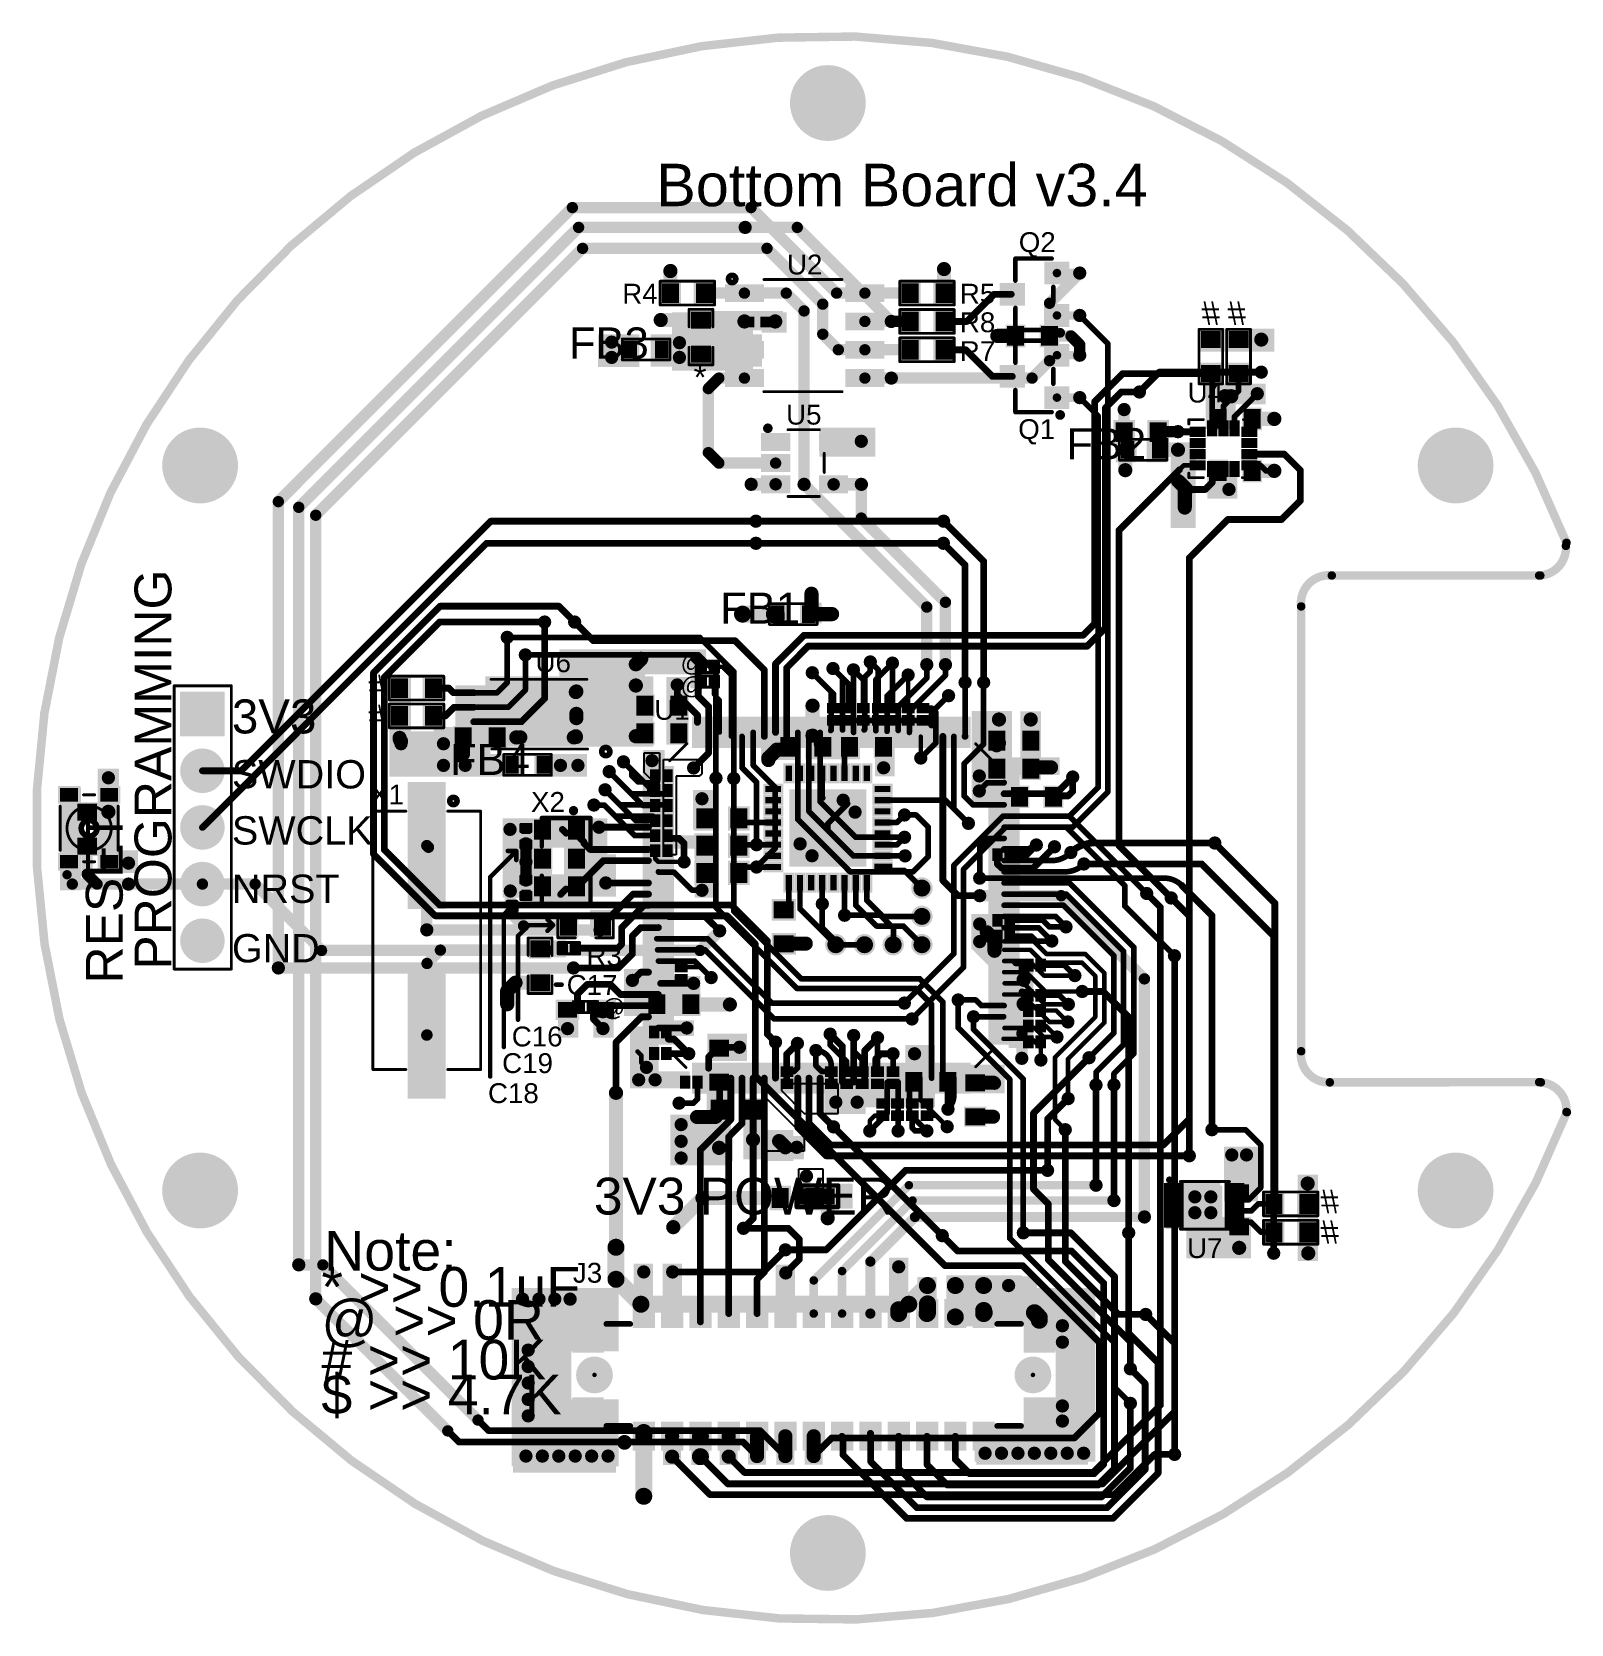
# Model space of a CAD drawing. Header units: millimetres. Extents: x -1.41 to 1.31, y -1.41 to 1.41.
import ezdxf

# ---------------------------------------------------------------- set-up
doc = ezdxf.new("R2010")
doc.units = ezdxf.units.MM
doc.header["$MEASUREMENT"] = 0
for name, color, linetype in [('BottomLayer', 5, 'Continuous'), ('BottomPaste', 16, 'Continuous'), ('BottomSolder', 6, 'Continuous'), ('Mechanical2', 216, 'Continuous'), ('MultiLayer', 9, 'Continuous'), ('PadHoleLayer', 156, 'Continuous'), ('TopLayer', 1, 'Continuous'), ('TopOverlay', 2, 'Continuous'), ('TopPaste', 8, 'Continuous'), ('TopSolder', 216, 'Continuous'), ('ViaHoleLayer', 16, 'Continuous')]:
    doc.layers.add(name, color=color, linetype=linetype)
doc.styles.add('Arial', font='arial.ttf', dxfattribs={"height": 0.2})

msp = doc.modelspace()

# ---------------------------------------------------------------- texts
at = {"layer": 'TopOverlay', "style": 'Arial'}
for s, height, p in [('Bottom Board v3.4', 0.075, (-0.303, 1.0974)), ('Q2', 0.035, (0.337, 1.0165)), ('U2', 0.035, (-0.0722, 0.977)), ('R4', 0.035, (-0.363, 0.9255)), ('R5', 0.035, (0.233, 0.9255)), ('R8', 0.035, (0.233, 0.875)), ('FB3', 0.055, (-0.457, 0.8285)), ('R7', 0.035, (0.233, 0.824)), ('U4', 0.035, (0.635, 0.751)), ('U5', 0.035, (-0.0738, 0.712)), ('Q1', 0.035, (0.336, 0.6865)), ('FB2', 0.055, (0.421, 0.6505)), ('FB1', 0.055, (-0.19, 0.3605)), ('U6', 0.035, (-0.516, 0.275)), ('U1', 0.035, (-0.3063, 0.191)), ('FB4', 0.055, (-0.667, 0.0935)), ('X1', 0.035, (-0.808, 0.0415)), ('X2', 0.035, (-0.524, 0.0285)), ('R3', 0.035, (-0.4262, -0.2432)), ('C17', 0.035, (-0.461, -0.2945)), ('C16', 0.035, (-0.558, -0.3855)), ('C19', 0.035, (-0.575, -0.4325)), ('C18', 0.035, (-0.6, -0.4855)), ('U7', 0.035, (0.634, -0.759)), ('J3', 0.035, (-0.45, -0.8025))]:
    msp.add_text(s, height=height, dxfattribs=at).set_placement(p)
at = {"layer": 'TopOverlay', "style": 'Arial', "text_generation_flag": 2}
for rotation, p in [(360, (0.692, 0.8875)), (360, (0.738, 0.8875)), (180, (-0.811, 0.2709)), (180, (-0.811, 0.2179)), (360, (0.902, -0.6799)), (360, (0.902, -0.7339))]:
    msp.add_text('#', height=0.042, rotation=rotation, dxfattribs=at).set_placement(p)
at = {"layer": 'TopOverlay', "style": 'Arial'}
for s, height, rotation, p in [('*', 0.042, 360, (-0.237, 0.7745)), ('PROGRAMMING', 0.065, 90, (-1.1588, -0.25)), ('@', 0.03, 360, (-0.26, 0.2765)), ('@', 0.03, 360, (-0.26, 0.2365)), ('3V3', 0.06, 360, (-1.052, 0.1669)), ('SWDIO', 0.05, 360, (-1.052, 0.0698)), ('RESET', 0.065, 90, (-1.2448, -0.2745)), ('SWCLK', 0.05, 360, (-1.052, -0.0292)), ('NRST', 0.05, 360, (-1.052, -0.1322)), ('GND', 0.05, 360, (-1.052, -0.2372)), ('@', 0.03, 360, (-0.4, -0.3315)), ('3V3 POWER', 0.065, 360, (-0.413, -0.6822)), ('Note:', 0.07, 360, (-0.889, -0.781)), ('* >> 0.1uF', 0.07, 360, (-0.894, -0.8449)), ('@ >> 0R', 0.07, 360, (-0.894, -0.9033)), ('# >> 10K', 0.07, 360, (-0.894, -0.9733)), ('$ >> 4.7K', 0.07, 360, (-0.894, -1.0347))]:
    msp.add_text(s, height=height, rotation=rotation, dxfattribs=at).set_placement(p)

# ---------------------------------------------------------------- blocks, each defined once
blk = doc.blocks.new('14_LGA__2_5_3__1')
at = {"layer": 'TopLayer'}
for points in [[(-0.0577, 0.0364), (-0.0337, 0.0364), (-0.0337, 0.0226), (-0.0577, 0.0226)], [(-0.0128, 0.0478), (-0.0128, 0.0238), (-0.0266, 0.0238), (-0.0266, 0.0478)], [(0.0069, 0.0478), (0.0069, 0.0238), (-0.0069, 0.0238), (-0.0069, 0.0478)], [(0.0266, 0.0478), (0.0266, 0.0238), (0.0128, 0.0238), (0.0128, 0.0478)], [(0.0577, 0.0226), (0.0337, 0.0226), (0.0337, 0.0364), (0.0577, 0.0364)], [(-0.0577, 0.0167), (-0.0337, 0.0167), (-0.0337, 0.003), (-0.0577, 0.003)], [(0.0577, 0.003), (0.0337, 0.003), (0.0337, 0.0167), (0.0577, 0.0167)], [(-0.0577, -0.003), (-0.0337, -0.003), (-0.0337, -0.0167), (-0.0577, -0.0167)], [(-0.0577, -0.0226), (-0.0337, -0.0226), (-0.0337, -0.0364), (-0.0577, -0.0364)], [(-0.0266, -0.0478), (-0.0266, -0.0238), (-0.0128, -0.0238), (-0.0128, -0.0478)], [(-0.0069, -0.0478), (-0.0069, -0.0238), (0.0069, -0.0238), (0.0069, -0.0478)], [(0.0128, -0.0478), (0.0128, -0.0238), (0.0266, -0.0238), (0.0266, -0.0478)], [(0.0577, -0.0167), (0.0337, -0.0167), (0.0337, -0.003), (0.0577, -0.003)], [(0.0577, -0.0364), (0.0337, -0.0364), (0.0337, -0.0226), (0.0577, -0.0226)]]:
    blk.add_hatch(color=1, dxfattribs=at).paths.add_polyline_path(points)
at = {"layer": 'TopPaste'}
for points in [[(-0.0577, 0.0364), (-0.0337, 0.0364), (-0.0337, 0.0226), (-0.0577, 0.0226)], [(-0.0128, 0.0478), (-0.0128, 0.0238), (-0.0266, 0.0238), (-0.0266, 0.0478)], [(0.0069, 0.0478), (0.0069, 0.0238), (-0.0069, 0.0238), (-0.0069, 0.0478)], [(0.0266, 0.0478), (0.0266, 0.0238), (0.0128, 0.0238), (0.0128, 0.0478)], [(0.0577, 0.0226), (0.0337, 0.0226), (0.0337, 0.0364), (0.0577, 0.0364)], [(-0.0577, 0.0167), (-0.0337, 0.0167), (-0.0337, 0.003), (-0.0577, 0.003)], [(0.0577, 0.003), (0.0337, 0.003), (0.0337, 0.0167), (0.0577, 0.0167)], [(-0.0577, -0.003), (-0.0337, -0.003), (-0.0337, -0.0167), (-0.0577, -0.0167)], [(-0.0577, -0.0226), (-0.0337, -0.0226), (-0.0337, -0.0364), (-0.0577, -0.0364)], [(-0.0266, -0.0478), (-0.0266, -0.0238), (-0.0128, -0.0238), (-0.0128, -0.0478)], [(-0.0069, -0.0478), (-0.0069, -0.0238), (0.0069, -0.0238), (0.0069, -0.0478)], [(0.0128, -0.0478), (0.0128, -0.0238), (0.0266, -0.0238), (0.0266, -0.0478)], [(0.0577, -0.0167), (0.0337, -0.0167), (0.0337, -0.003), (0.0577, -0.003)], [(0.0577, -0.0364), (0.0337, -0.0364), (0.0337, -0.0226), (0.0577, -0.0226)]]:
    blk.add_hatch(color=8, dxfattribs=at).paths.add_polyline_path(points)
at = {"layer": 'TopSolder'}
for points in [[(-0.0598, 0.0386), (-0.0315, 0.0386), (-0.0315, 0.0205), (-0.0598, 0.0205)], [(-0.0106, 0.05), (-0.0106, 0.0217), (-0.0287, 0.0217), (-0.0287, 0.05)], [(0.0091, 0.05), (0.0091, 0.0217), (-0.0091, 0.0217), (-0.0091, 0.05)], [(0.0287, 0.05), (0.0287, 0.0217), (0.0106, 0.0217), (0.0106, 0.05)], [(0.0598, 0.0205), (0.0315, 0.0205), (0.0315, 0.0386), (0.0598, 0.0386)], [(-0.0598, 0.0189), (-0.0315, 0.0189), (-0.0315, 0.0008), (-0.0598, 0.0008)], [(0.0598, 0.0008), (0.0315, 0.0008), (0.0315, 0.0189), (0.0598, 0.0189)], [(-0.0598, -0.0008), (-0.0315, -0.0008), (-0.0315, -0.0189), (-0.0598, -0.0189)], [(-0.0598, -0.0205), (-0.0315, -0.0205), (-0.0315, -0.0386), (-0.0598, -0.0386)], [(-0.0287, -0.05), (-0.0287, -0.0217), (-0.0106, -0.0217), (-0.0106, -0.05)], [(-0.0091, -0.05), (-0.0091, -0.0217), (0.0091, -0.0217), (0.0091, -0.05)], [(0.0106, -0.05), (0.0106, -0.0217), (0.0287, -0.0217), (0.0287, -0.05)], [(0.0598, -0.0189), (0.0315, -0.0189), (0.0315, -0.0008), (0.0598, -0.0008)], [(0.0598, -0.0386), (0.0315, -0.0386), (0.0315, -0.0205), (0.0598, -0.0205)]]:
    blk.add_hatch(color=216, dxfattribs=at).paths.add_polyline_path(points)
at = {"layer": 'TopOverlay'}
for points, const_width in [([(-0.0632, 0.03, 1), (-0.0688, 0.03, 1)], 0.00551), ([(-0.0701, 0.03, 1), (-0.0674, 0.03, 1)], 0.00276), ([(-0.0646, 0.03, 1), (-0.0619, 0.03, 1)], 0.00276), ([(-0.0623, 0.0512, 1), (-0.0598, 0.0512, 1)], 0.0025), ([(-0.0623, 0.0512, 1), (-0.0598, 0.0512, 1)], 0.0025), ([(-0.0623, 0.0433, 1), (-0.0598, 0.0433, 1)], 0.0025), ([(-0.0367, 0.0512, 1), (-0.0342, 0.0512, 1)], 0.0025), ([(0.0342, 0.0512, 1), (0.0367, 0.0512, 1)], 0.0025), ([(0.0598, 0.0512, 1), (0.0623, 0.0512, 1)], 0.0025), ([(0.0598, 0.0512, 1), (0.0623, 0.0512, 1)], 0.0025), ([(0.0598, 0.0433, 1), (0.0623, 0.0433, 1)], 0.0025), ([(-0.0623, -0.0433, 1), (-0.0598, -0.0433, 1)], 0.0025), ([(-0.0623, -0.0512, 1), (-0.0598, -0.0512, 1)], 0.0025), ([(-0.0623, -0.0512, 1), (-0.0598, -0.0512, 1)], 0.0025), ([(-0.0367, -0.0512, 1), (-0.0342, -0.0512, 1)], 0.0025), ([(0.0322, -0.0512, 1), (0.0347, -0.0512, 1)], 0.0025), ([(0.0598, -0.0433, 1), (0.0623, -0.0433, 1)], 0.0025), ([(0.0598, -0.0512, 1), (0.0623, -0.0512, 1)], 0.0025), ([(0.0598, -0.0512, 1), (0.0623, -0.0512, 1)], 0.0025)]:
    blk.add_lwpolyline(points, format="xyb", close=True, dxfattribs=dict(at, const_width=const_width))
at = {"layer": 'TopOverlay', "const_width": 0.005}
for points in [[(-0.061, 0.0512), (-0.0354, 0.0512)], [(-0.061, 0.0433), (-0.061, 0.0512)], [(0.0354, 0.0512), (0.061, 0.0512)], [(0.061, 0.0433), (0.061, 0.0512)], [(-0.061, -0.0512), (-0.061, -0.0433)], [(-0.061, -0.0512), (-0.0354, -0.0512)], [(0.0335, -0.0512), (0.061, -0.0512)], [(0.061, -0.0512), (0.061, -0.0433)]]:
    blk.add_lwpolyline(points, dxfattribs=at)
blk = doc.blocks.new('30_____T____P_____B_2')
at = {"layer": 'BottomLayer'}
h = blk.add_hatch(color=5, dxfattribs=at)
edge = h.paths.add_edge_path()
edge.add_arc((0, 0), 0.015, 0, 360)
at = {"layer": 'BottomPaste'}
h = blk.add_hatch(color=16, dxfattribs=at)
edge = h.paths.add_edge_path()
edge.add_arc((0, 0), 0.015, 0, 360)
at = {"layer": 'BottomSolder'}
h = blk.add_hatch(color=6, dxfattribs=at)
edge = h.paths.add_edge_path()
edge.add_arc((0, 0), 0.019, 0, 360)
blk = doc.blocks.new('30_____T____P_____B_3')
at = {"layer": 'BottomLayer'}
h = blk.add_hatch(color=5, dxfattribs=at)
edge = h.paths.add_edge_path()
edge.add_arc((0, 0), 0.015, 0, 360)
at = {"layer": 'BottomPaste'}
h = blk.add_hatch(color=16, dxfattribs=at)
edge = h.paths.add_edge_path()
edge.add_arc((0, 0), 0.015, 0, 360)
at = {"layer": 'BottomSolder'}
h = blk.add_hatch(color=6, dxfattribs=at)
edge = h.paths.add_edge_path()
edge.add_arc((0, 0), 0.019, 0, 360)
blk = doc.blocks.new('30_____T____P_____B_4')
at = {"layer": 'BottomLayer'}
h = blk.add_hatch(color=5, dxfattribs=at)
edge = h.paths.add_edge_path()
edge.add_arc((0, 0), 0.015, 0, 360)
at = {"layer": 'BottomPaste'}
h = blk.add_hatch(color=16, dxfattribs=at)
edge = h.paths.add_edge_path()
edge.add_arc((0, 0), 0.015, 0, 360)
at = {"layer": 'BottomSolder'}
h = blk.add_hatch(color=6, dxfattribs=at)
edge = h.paths.add_edge_path()
edge.add_arc((0, 0), 0.019, 0, 360)
blk = doc.blocks.new('30_____T____P_____B_5')
at = {"layer": 'BottomLayer'}
h = blk.add_hatch(color=5, dxfattribs=at)
edge = h.paths.add_edge_path()
edge.add_arc((0, 0), 0.015, 0, 360)
at = {"layer": 'BottomPaste'}
h = blk.add_hatch(color=16, dxfattribs=at)
edge = h.paths.add_edge_path()
edge.add_arc((0, 0), 0.015, 0, 360)
at = {"layer": 'BottomSolder'}
h = blk.add_hatch(color=6, dxfattribs=at)
edge = h.paths.add_edge_path()
edge.add_arc((0, 0), 0.019, 0, 360)
blk = doc.blocks.new('30_____T____P_____B_6')
at = {"layer": 'BottomLayer'}
h = blk.add_hatch(color=5, dxfattribs=at)
edge = h.paths.add_edge_path()
edge.add_arc((0, 0), 0.015, 0, 360)
at = {"layer": 'BottomPaste'}
h = blk.add_hatch(color=16, dxfattribs=at)
edge = h.paths.add_edge_path()
edge.add_arc((0, 0), 0.015, 0, 360)
at = {"layer": 'BottomSolder'}
h = blk.add_hatch(color=6, dxfattribs=at)
edge = h.paths.add_edge_path()
edge.add_arc((0, 0), 0.019, 0, 360)
blk = doc.blocks.new('30_____T____P_____B_7')
at = {"layer": 'BottomLayer'}
h = blk.add_hatch(color=5, dxfattribs=at)
edge = h.paths.add_edge_path()
edge.add_arc((0, 0), 0.015, 0, 360)
at = {"layer": 'BottomPaste'}
h = blk.add_hatch(color=16, dxfattribs=at)
edge = h.paths.add_edge_path()
edge.add_arc((0, 0), 0.015, 0, 360)
at = {"layer": 'BottomSolder'}
h = blk.add_hatch(color=6, dxfattribs=at)
edge = h.paths.add_edge_path()
edge.add_arc((0, 0), 0.019, 0, 360)
blk = doc.blocks.new('R___0603_B_8')
at = {"layer": 'BottomLayer'}
for points in [[(-0.045, -0.0175), (-0.045, 0.0175), (-0.015, 0.0175), (-0.015, -0.0175)], [(0.015, -0.0175), (0.015, 0.0175), (0.045, 0.0175), (0.045, -0.0175)]]:
    blk.add_hatch(color=5, dxfattribs=at).paths.add_polyline_path(points)
at = {"layer": 'BottomPaste'}
for points in [[(-0.045, -0.0175), (-0.045, 0.0175), (-0.015, 0.0175), (-0.015, -0.0175)], [(0.015, -0.0175), (0.015, 0.0175), (0.045, 0.0175), (0.045, -0.0175)]]:
    blk.add_hatch(color=16, dxfattribs=at).paths.add_polyline_path(points)
at = {"layer": 'BottomSolder'}
for points in [[(-0.049, -0.0215), (-0.049, 0.0215), (-0.011, 0.0215), (-0.011, -0.0215)], [(0.011, -0.0215), (0.011, 0.0215), (0.049, 0.0215), (0.049, -0.0215)]]:
    blk.add_hatch(color=6, dxfattribs=at).paths.add_polyline_path(points)
blk = doc.blocks.new('32_QFN__5_5__B_9')
at = {"layer": 'BottomLayer'}
for points in [[(-0.0634, 0.0827), (-0.0744, 0.0827), (-0.0744, 0.1102), (-0.0634, 0.1102)], [(-0.0437, 0.0827), (-0.0547, 0.0827), (-0.0547, 0.1102), (-0.0437, 0.1102)], [(-0.024, 0.0827), (-0.035, 0.0827), (-0.035, 0.1102), (-0.024, 0.1102)], [(-0.0043, 0.0827), (-0.0154, 0.0827), (-0.0154, 0.1102), (-0.0043, 0.1102)], [(0.0154, 0.0827), (0.0043, 0.0827), (0.0043, 0.1102), (0.0154, 0.1102)], [(0.035, 0.0827), (0.024, 0.0827), (0.024, 0.1102), (0.035, 0.1102)], [(0.0547, 0.0827), (0.0437, 0.0827), (0.0437, 0.1102), (0.0547, 0.1102)], [(0.0744, 0.0827), (0.0634, 0.0827), (0.0634, 0.1102), (0.0744, 0.1102)], [(-0.0827, 0.0744), (-0.0827, 0.0634), (-0.1102, 0.0634), (-0.1102, 0.0744)], [(0.0641, -0.0641), (-0.0641, -0.0641), (-0.0641, 0.0641), (0.0641, 0.0641)], [(0.1102, 0.0744), (0.1102, 0.0634), (0.0827, 0.0634), (0.0827, 0.0744)], [(-0.0827, 0.0547), (-0.0827, 0.0437), (-0.1102, 0.0437), (-0.1102, 0.0547)], [(-0.0827, 0.035), (-0.0827, 0.024), (-0.1102, 0.024), (-0.1102, 0.035)], [(0.1102, 0.0547), (0.1102, 0.0437), (0.0827, 0.0437), (0.0827, 0.0547)], [(0.1102, 0.035), (0.1102, 0.024), (0.0827, 0.024), (0.0827, 0.035)], [(-0.0827, 0.0154), (-0.0827, 0.0043), (-0.1102, 0.0043), (-0.1102, 0.0154)], [(0.1102, 0.0154), (0.1102, 0.0043), (0.0827, 0.0043), (0.0827, 0.0154)], [(-0.0827, -0.0043), (-0.0827, -0.0154), (-0.1102, -0.0154), (-0.1102, -0.0043)], [(-0.0827, -0.024), (-0.0827, -0.035), (-0.1102, -0.035), (-0.1102, -0.024)], [(0.1102, -0.0043), (0.1102, -0.0154), (0.0827, -0.0154), (0.0827, -0.0043)], [(0.1102, -0.024), (0.1102, -0.035), (0.0827, -0.035), (0.0827, -0.024)], [(-0.0827, -0.0437), (-0.0827, -0.0547), (-0.1102, -0.0547), (-0.1102, -0.0437)], [(0.1102, -0.0437), (0.1102, -0.0547), (0.0827, -0.0547), (0.0827, -0.0437)], [(-0.0827, -0.0634), (-0.0827, -0.0744), (-0.1102, -0.0744), (-0.1102, -0.0634)], [(-0.0634, -0.1102), (-0.0744, -0.1102), (-0.0744, -0.0827), (-0.0634, -0.0827)], [(-0.0437, -0.1102), (-0.0547, -0.1102), (-0.0547, -0.0827), (-0.0437, -0.0827)], [(-0.024, -0.1102), (-0.035, -0.1102), (-0.035, -0.0827), (-0.024, -0.0827)], [(-0.0043, -0.1102), (-0.0154, -0.1102), (-0.0154, -0.0827), (-0.0043, -0.0827)], [(0.0154, -0.1102), (0.0043, -0.1102), (0.0043, -0.0827), (0.0154, -0.0827)], [(0.035, -0.1102), (0.024, -0.1102), (0.024, -0.0827), (0.035, -0.0827)], [(0.0547, -0.1102), (0.0437, -0.1102), (0.0437, -0.0827), (0.0547, -0.0827)], [(0.0744, -0.1102), (0.0634, -0.1102), (0.0634, -0.0827), (0.0744, -0.0827)], [(0.1102, -0.0634), (0.1102, -0.0744), (0.0827, -0.0744), (0.0827, -0.0634)]]:
    blk.add_hatch(color=5, dxfattribs=at).paths.add_polyline_path(points)
at = {"layer": 'BottomPaste'}
for points in [[(-0.0634, 0.0827), (-0.0744, 0.0827), (-0.0744, 0.1102), (-0.0634, 0.1102)], [(-0.0437, 0.0827), (-0.0547, 0.0827), (-0.0547, 0.1102), (-0.0437, 0.1102)], [(-0.024, 0.0827), (-0.035, 0.0827), (-0.035, 0.1102), (-0.024, 0.1102)], [(-0.0043, 0.0827), (-0.0154, 0.0827), (-0.0154, 0.1102), (-0.0043, 0.1102)], [(0.0154, 0.0827), (0.0043, 0.0827), (0.0043, 0.1102), (0.0154, 0.1102)], [(0.035, 0.0827), (0.024, 0.0827), (0.024, 0.1102), (0.035, 0.1102)], [(0.0547, 0.0827), (0.0437, 0.0827), (0.0437, 0.1102), (0.0547, 0.1102)], [(0.0744, 0.0827), (0.0634, 0.0827), (0.0634, 0.1102), (0.0744, 0.1102)], [(-0.0827, 0.0744), (-0.0827, 0.0634), (-0.1102, 0.0634), (-0.1102, 0.0744)], [(0.0641, -0.0641), (-0.0641, -0.0641), (-0.0641, 0.0641), (0.0641, 0.0641)], [(0.1102, 0.0744), (0.1102, 0.0634), (0.0827, 0.0634), (0.0827, 0.0744)], [(-0.0827, 0.0547), (-0.0827, 0.0437), (-0.1102, 0.0437), (-0.1102, 0.0547)], [(-0.0827, 0.035), (-0.0827, 0.024), (-0.1102, 0.024), (-0.1102, 0.035)], [(0.1102, 0.0547), (0.1102, 0.0437), (0.0827, 0.0437), (0.0827, 0.0547)], [(0.1102, 0.035), (0.1102, 0.024), (0.0827, 0.024), (0.0827, 0.035)], [(-0.0827, 0.0154), (-0.0827, 0.0043), (-0.1102, 0.0043), (-0.1102, 0.0154)], [(0.1102, 0.0154), (0.1102, 0.0043), (0.0827, 0.0043), (0.0827, 0.0154)], [(-0.0827, -0.0043), (-0.0827, -0.0154), (-0.1102, -0.0154), (-0.1102, -0.0043)], [(-0.0827, -0.024), (-0.0827, -0.035), (-0.1102, -0.035), (-0.1102, -0.024)], [(0.1102, -0.0043), (0.1102, -0.0154), (0.0827, -0.0154), (0.0827, -0.0043)], [(0.1102, -0.024), (0.1102, -0.035), (0.0827, -0.035), (0.0827, -0.024)], [(-0.0827, -0.0437), (-0.0827, -0.0547), (-0.1102, -0.0547), (-0.1102, -0.0437)], [(0.1102, -0.0437), (0.1102, -0.0547), (0.0827, -0.0547), (0.0827, -0.0437)], [(-0.0827, -0.0634), (-0.0827, -0.0744), (-0.1102, -0.0744), (-0.1102, -0.0634)], [(-0.0634, -0.1102), (-0.0744, -0.1102), (-0.0744, -0.0827), (-0.0634, -0.0827)], [(-0.0437, -0.1102), (-0.0547, -0.1102), (-0.0547, -0.0827), (-0.0437, -0.0827)], [(-0.024, -0.1102), (-0.035, -0.1102), (-0.035, -0.0827), (-0.024, -0.0827)], [(-0.0043, -0.1102), (-0.0154, -0.1102), (-0.0154, -0.0827), (-0.0043, -0.0827)], [(0.0154, -0.1102), (0.0043, -0.1102), (0.0043, -0.0827), (0.0154, -0.0827)], [(0.035, -0.1102), (0.024, -0.1102), (0.024, -0.0827), (0.035, -0.0827)], [(0.0547, -0.1102), (0.0437, -0.1102), (0.0437, -0.0827), (0.0547, -0.0827)], [(0.0744, -0.1102), (0.0634, -0.1102), (0.0634, -0.0827), (0.0744, -0.0827)], [(0.1102, -0.0634), (0.1102, -0.0744), (0.0827, -0.0744), (0.0827, -0.0634)]]:
    blk.add_hatch(color=16, dxfattribs=at).paths.add_polyline_path(points)
at = {"layer": 'BottomSolder'}
for points in [[(-0.0594, 0.0787), (-0.0784, 0.0787), (-0.0784, 0.1142), (-0.0594, 0.1142)], [(-0.0397, 0.0787), (-0.0587, 0.0787), (-0.0587, 0.1142), (-0.0397, 0.1142)], [(-0.02, 0.0787), (-0.039, 0.0787), (-0.039, 0.1142), (-0.02, 0.1142)], [(-0.0003, 0.0787), (-0.0194, 0.0787), (-0.0194, 0.1142), (-0.0003, 0.1142)], [(0.0194, 0.0787), (0.0003, 0.0787), (0.0003, 0.1142), (0.0194, 0.1142)], [(0.039, 0.0787), (0.02, 0.0787), (0.02, 0.1142), (0.039, 0.1142)], [(0.0587, 0.0787), (0.0397, 0.0787), (0.0397, 0.1142), (0.0587, 0.1142)], [(0.0784, 0.0787), (0.0594, 0.0787), (0.0594, 0.1142), (0.0784, 0.1142)], [(-0.0787, 0.0784), (-0.0787, 0.0594), (-0.1142, 0.0594), (-0.1142, 0.0784)], [(-0.0787, 0.0587), (-0.0787, 0.0397), (-0.1142, 0.0397), (-0.1142, 0.0587)], [(0.0681, -0.0681), (-0.0681, -0.0681), (-0.0681, 0.0681), (0.0681, 0.0681)], [(0.1142, 0.0784), (0.1142, 0.0594), (0.0787, 0.0594), (0.0787, 0.0784)], [(0.1142, 0.0587), (0.1142, 0.0397), (0.0787, 0.0397), (0.0787, 0.0587)], [(-0.0787, 0.039), (-0.0787, 0.02), (-0.1142, 0.02), (-0.1142, 0.039)], [(0.1142, 0.039), (0.1142, 0.02), (0.0787, 0.02), (0.0787, 0.039)], [(-0.0787, 0.0194), (-0.0787, 0.0003), (-0.1142, 0.0003), (-0.1142, 0.0194)], [(0.1142, 0.0194), (0.1142, 0.0003), (0.0787, 0.0003), (0.0787, 0.0194)], [(-0.0787, -0.0003), (-0.0787, -0.0194), (-0.1142, -0.0194), (-0.1142, -0.0003)], [(-0.0787, -0.02), (-0.0787, -0.039), (-0.1142, -0.039), (-0.1142, -0.02)], [(0.1142, -0.0003), (0.1142, -0.0194), (0.0787, -0.0194), (0.0787, -0.0003)], [(0.1142, -0.02), (0.1142, -0.039), (0.0787, -0.039), (0.0787, -0.02)], [(-0.0787, -0.0397), (-0.0787, -0.0587), (-0.1142, -0.0587), (-0.1142, -0.0397)], [(0.1142, -0.0397), (0.1142, -0.0587), (0.0787, -0.0587), (0.0787, -0.0397)], [(-0.0787, -0.0594), (-0.0787, -0.0784), (-0.1142, -0.0784), (-0.1142, -0.0594)], [(-0.0594, -0.1142), (-0.0784, -0.1142), (-0.0784, -0.0787), (-0.0594, -0.0787)], [(-0.0397, -0.1142), (-0.0587, -0.1142), (-0.0587, -0.0787), (-0.0397, -0.0787)], [(-0.02, -0.1142), (-0.039, -0.1142), (-0.039, -0.0787), (-0.02, -0.0787)], [(-0.0003, -0.1142), (-0.0194, -0.1142), (-0.0194, -0.0787), (-0.0003, -0.0787)], [(0.0194, -0.1142), (0.0003, -0.1142), (0.0003, -0.0787), (0.0194, -0.0787)], [(0.039, -0.1142), (0.02, -0.1142), (0.02, -0.0787), (0.039, -0.0787)], [(0.0587, -0.1142), (0.0397, -0.1142), (0.0397, -0.0787), (0.0587, -0.0787)], [(0.0784, -0.1142), (0.0594, -0.1142), (0.0594, -0.0787), (0.0784, -0.0787)], [(0.1142, -0.0594), (0.1142, -0.0784), (0.0787, -0.0784), (0.0787, -0.0594)]]:
    blk.add_hatch(color=6, dxfattribs=at).paths.add_polyline_path(points)
blk = doc.blocks.new('R___0603_B_10')
at = {"layer": 'BottomLayer'}
for points in [[(-0.045, -0.0175), (-0.045, 0.0175), (-0.015, 0.0175), (-0.015, -0.0175)], [(0.015, -0.0175), (0.015, 0.0175), (0.045, 0.0175), (0.045, -0.0175)]]:
    blk.add_hatch(color=5, dxfattribs=at).paths.add_polyline_path(points)
at = {"layer": 'BottomPaste'}
for points in [[(-0.045, -0.0175), (-0.045, 0.0175), (-0.015, 0.0175), (-0.015, -0.0175)], [(0.015, -0.0175), (0.015, 0.0175), (0.045, 0.0175), (0.045, -0.0175)]]:
    blk.add_hatch(color=16, dxfattribs=at).paths.add_polyline_path(points)
at = {"layer": 'BottomSolder'}
for points in [[(-0.049, -0.0215), (-0.049, 0.0215), (-0.011, 0.0215), (-0.011, -0.0215)], [(0.011, -0.0215), (0.011, 0.0215), (0.049, 0.0215), (0.049, -0.0215)]]:
    blk.add_hatch(color=6, dxfattribs=at).paths.add_polyline_path(points)
blk = doc.blocks.new('R___0603_B_11')
at = {"layer": 'BottomLayer'}
for points in [[(-0.045, -0.0175), (-0.045, 0.0175), (-0.015, 0.0175), (-0.015, -0.0175)], [(0.015, -0.0175), (0.015, 0.0175), (0.045, 0.0175), (0.045, -0.0175)]]:
    blk.add_hatch(color=5, dxfattribs=at).paths.add_polyline_path(points)
at = {"layer": 'BottomPaste'}
for points in [[(-0.045, -0.0175), (-0.045, 0.0175), (-0.015, 0.0175), (-0.015, -0.0175)], [(0.015, -0.0175), (0.015, 0.0175), (0.045, 0.0175), (0.045, -0.0175)]]:
    blk.add_hatch(color=16, dxfattribs=at).paths.add_polyline_path(points)
at = {"layer": 'BottomSolder'}
for points in [[(-0.049, -0.0215), (-0.049, 0.0215), (-0.011, 0.0215), (-0.011, -0.0215)], [(0.011, -0.0215), (0.011, 0.0215), (0.049, 0.0215), (0.049, -0.0215)]]:
    blk.add_hatch(color=6, dxfattribs=at).paths.add_polyline_path(points)
blk = doc.blocks.new('R___0603_B_12')
at = {"layer": 'BottomLayer'}
for points in [[(-0.045, -0.0175), (-0.045, 0.0175), (-0.015, 0.0175), (-0.015, -0.0175)], [(0.015, -0.0175), (0.015, 0.0175), (0.045, 0.0175), (0.045, -0.0175)]]:
    blk.add_hatch(color=5, dxfattribs=at).paths.add_polyline_path(points)
at = {"layer": 'BottomPaste'}
for points in [[(-0.045, -0.0175), (-0.045, 0.0175), (-0.015, 0.0175), (-0.015, -0.0175)], [(0.015, -0.0175), (0.015, 0.0175), (0.045, 0.0175), (0.045, -0.0175)]]:
    blk.add_hatch(color=16, dxfattribs=at).paths.add_polyline_path(points)
at = {"layer": 'BottomSolder'}
for points in [[(-0.049, -0.0215), (-0.049, 0.0215), (-0.011, 0.0215), (-0.011, -0.0215)], [(0.011, -0.0215), (0.011, 0.0215), (0.049, 0.0215), (0.049, -0.0215)]]:
    blk.add_hatch(color=6, dxfattribs=at).paths.add_polyline_path(points)
blk = doc.blocks.new('C___0603_B_13')
at = {"layer": 'BottomLayer'}
for points in [[(-0.045, -0.0175), (-0.045, 0.0175), (-0.015, 0.0175), (-0.015, -0.0175)], [(0.015, -0.0175), (0.015, 0.0175), (0.045, 0.0175), (0.045, -0.0175)]]:
    blk.add_hatch(color=5, dxfattribs=at).paths.add_polyline_path(points)
at = {"layer": 'BottomPaste'}
for points in [[(-0.045, -0.0175), (-0.045, 0.0175), (-0.015, 0.0175), (-0.015, -0.0175)], [(0.015, -0.0175), (0.015, 0.0175), (0.045, 0.0175), (0.045, -0.0175)]]:
    blk.add_hatch(color=16, dxfattribs=at).paths.add_polyline_path(points)
at = {"layer": 'BottomSolder'}
for points in [[(-0.0474, -0.0199), (-0.0474, 0.0199), (-0.0126, 0.0199), (-0.0126, -0.0199)], [(0.0126, -0.0199), (0.0126, 0.0199), (0.0474, 0.0199), (0.0474, -0.0199)]]:
    blk.add_hatch(color=6, dxfattribs=at).paths.add_polyline_path(points)
blk = doc.blocks.new('C___0603_B_14')
at = {"layer": 'BottomLayer'}
for points in [[(-0.045, -0.0175), (-0.045, 0.0175), (-0.015, 0.0175), (-0.015, -0.0175)], [(0.015, -0.0175), (0.015, 0.0175), (0.045, 0.0175), (0.045, -0.0175)]]:
    blk.add_hatch(color=5, dxfattribs=at).paths.add_polyline_path(points)
at = {"layer": 'BottomPaste'}
for points in [[(-0.045, -0.0175), (-0.045, 0.0175), (-0.015, 0.0175), (-0.015, -0.0175)], [(0.015, -0.0175), (0.015, 0.0175), (0.045, 0.0175), (0.045, -0.0175)]]:
    blk.add_hatch(color=16, dxfattribs=at).paths.add_polyline_path(points)
at = {"layer": 'BottomSolder'}
for points in [[(-0.0474, -0.0199), (-0.0474, 0.0199), (-0.0126, 0.0199), (-0.0126, -0.0199)], [(0.0126, -0.0199), (0.0126, 0.0199), (0.0474, 0.0199), (0.0474, -0.0199)]]:
    blk.add_hatch(color=6, dxfattribs=at).paths.add_polyline_path(points)
blk = doc.blocks.new('SOIC_8_15')
at = {"layer": 'TopLayer'}
for points in [[(-0.0758, 0.0868), (-0.0758, 0.0632), (-0.1368, 0.0632), (-0.1368, 0.0868)], [(0.1368, 0.0868), (0.1368, 0.0632), (0.0758, 0.0632), (0.0758, 0.0868)], [(-0.0758, 0.0368), (-0.0758, 0.0132), (-0.1368, 0.0132), (-0.1368, 0.0368)], [(0.1368, 0.0368), (0.1368, 0.0132), (0.0758, 0.0132), (0.0758, 0.0368)], [(-0.0758, -0.0132), (-0.0758, -0.0368), (-0.1368, -0.0368), (-0.1368, -0.0132)], [(0.1368, -0.0132), (0.1368, -0.0368), (0.0758, -0.0368), (0.0758, -0.0132)], [(-0.0758, -0.0632), (-0.0758, -0.0868), (-0.1368, -0.0868), (-0.1368, -0.0632)], [(0.1368, -0.0632), (0.1368, -0.0868), (0.0758, -0.0868), (0.0758, -0.0632)]]:
    blk.add_hatch(color=1, dxfattribs=at).paths.add_polyline_path(points)
at = {"layer": 'TopPaste'}
for points in [[(-0.0758, 0.0868), (-0.0758, 0.0632), (-0.1368, 0.0632), (-0.1368, 0.0868)], [(0.1368, 0.0868), (0.1368, 0.0632), (0.0758, 0.0632), (0.0758, 0.0868)], [(-0.0758, 0.0368), (-0.0758, 0.0132), (-0.1368, 0.0132), (-0.1368, 0.0368)], [(0.1368, 0.0368), (0.1368, 0.0132), (0.0758, 0.0132), (0.0758, 0.0368)], [(-0.0758, -0.0132), (-0.0758, -0.0368), (-0.1368, -0.0368), (-0.1368, -0.0132)], [(0.1368, -0.0132), (0.1368, -0.0368), (0.0758, -0.0368), (0.0758, -0.0132)], [(-0.0758, -0.0632), (-0.0758, -0.0868), (-0.1368, -0.0868), (-0.1368, -0.0632)], [(0.1368, -0.0632), (0.1368, -0.0868), (0.0758, -0.0868), (0.0758, -0.0632)]]:
    blk.add_hatch(color=8, dxfattribs=at).paths.add_polyline_path(points)
at = {"layer": 'TopSolder'}
for points in [[(-0.0718, 0.0908), (-0.0718, 0.0592), (-0.1408, 0.0592), (-0.1408, 0.0908)], [(0.1408, 0.0908), (0.1408, 0.0592), (0.0718, 0.0592), (0.0718, 0.0908)], [(-0.0718, 0.0408), (-0.0718, 0.0092), (-0.1408, 0.0092), (-0.1408, 0.0408)], [(0.1408, 0.0408), (0.1408, 0.0092), (0.0718, 0.0092), (0.0718, 0.0408)], [(-0.0718, -0.0092), (-0.0718, -0.0408), (-0.1408, -0.0408), (-0.1408, -0.0092)], [(0.1408, -0.0092), (0.1408, -0.0408), (0.0718, -0.0408), (0.0718, -0.0092)], [(-0.0718, -0.0592), (-0.0718, -0.0908), (-0.1408, -0.0908), (-0.1408, -0.0592)], [(0.1408, -0.0592), (0.1408, -0.0908), (0.0718, -0.0908), (0.0718, -0.0592)]]:
    blk.add_hatch(color=216, dxfattribs=at).paths.add_polyline_path(points)
at = {"layer": 'TopOverlay'}
for points, const_width in [([(-0.1216, 0.1, 1), (-0.1344, 0.1, 1)], 0.01), ([(-0.1369, 0.1, 1), (-0.1319, 0.1, 1)], 0.005), ([(-0.1241, 0.1, 1), (-0.1191, 0.1, 1)], 0.005), ([(-0.0732, 0.099, 1), (-0.0707, 0.099, 1)], 0.0025), ([(0.0648, 0.099, 1), (0.0673, 0.099, 1)], 0.0025), ([(-0.0732, -0.099, 1), (-0.0707, -0.099, 1)], 0.0025), ([(0.0648, -0.099, 1), (0.0673, -0.099, 1)], 0.0025)]:
    blk.add_lwpolyline(points, format="xyb", close=True, dxfattribs=dict(at, const_width=const_width))
at = {"layer": 'TopOverlay', "const_width": 0.005}
for points in [[(-0.072, 0.099), (0.066, 0.099)], [(-0.072, -0.099), (0.066, -0.099)]]:
    blk.add_lwpolyline(points, dxfattribs=at)
blk = doc.blocks.new('LQFP_100_16')
at = {"layer": 'TopLayer'}
for points in [[(-0.2421, 0.2815), (-0.2421, 0.3287), (-0.2303, 0.3287), (-0.2303, 0.2815)], [(-0.2224, 0.2815), (-0.2224, 0.3287), (-0.2106, 0.3287), (-0.2106, 0.2815)], [(-0.2028, 0.2815), (-0.2028, 0.3287), (-0.1909, 0.3287), (-0.1909, 0.2815)], [(-0.1831, 0.2815), (-0.1831, 0.3287), (-0.1713, 0.3287), (-0.1713, 0.2815)], [(-0.1634, 0.2815), (-0.1634, 0.3287), (-0.1516, 0.3287), (-0.1516, 0.2815)], [(-0.1437, 0.2815), (-0.1437, 0.3287), (-0.1319, 0.3287), (-0.1319, 0.2815)], [(-0.124, 0.2815), (-0.124, 0.3287), (-0.1122, 0.3287), (-0.1122, 0.2815)], [(-0.1043, 0.2815), (-0.1043, 0.3287), (-0.0925, 0.3287), (-0.0925, 0.2815)], [(-0.0846, 0.2815), (-0.0846, 0.3287), (-0.0728, 0.3287), (-0.0728, 0.2815)], [(-0.065, 0.2815), (-0.065, 0.3287), (-0.0531, 0.3287), (-0.0531, 0.2815)], [(-0.0453, 0.2815), (-0.0453, 0.3287), (-0.0335, 0.3287), (-0.0335, 0.2815)], [(-0.0256, 0.2815), (-0.0256, 0.3287), (-0.0138, 0.3287), (-0.0138, 0.2815)], [(-0.0059, 0.2815), (-0.0059, 0.3287), (0.0059, 0.3287), (0.0059, 0.2815)], [(0.0138, 0.2815), (0.0138, 0.3287), (0.0256, 0.3287), (0.0256, 0.2815)], [(0.0335, 0.2815), (0.0335, 0.3287), (0.0453, 0.3287), (0.0453, 0.2815)], [(0.0531, 0.2815), (0.0531, 0.3287), (0.065, 0.3287), (0.065, 0.2815)], [(0.0728, 0.2815), (0.0728, 0.3287), (0.0846, 0.3287), (0.0846, 0.2815)], [(0.0925, 0.2815), (0.0925, 0.3287), (0.1043, 0.3287), (0.1043, 0.2815)], [(0.1122, 0.2815), (0.1122, 0.3287), (0.124, 0.3287), (0.124, 0.2815)], [(0.1319, 0.2815), (0.1319, 0.3287), (0.1437, 0.3287), (0.1437, 0.2815)], [(0.1516, 0.2815), (0.1516, 0.3287), (0.1634, 0.3287), (0.1634, 0.2815)], [(0.1713, 0.2815), (0.1713, 0.3287), (0.1831, 0.3287), (0.1831, 0.2815)], [(0.1909, 0.2815), (0.1909, 0.3287), (0.2028, 0.3287), (0.2028, 0.2815)], [(0.2106, 0.2815), (0.2106, 0.3287), (0.2224, 0.3287), (0.2224, 0.2815)], [(0.2303, 0.2815), (0.2303, 0.3287), (0.2421, 0.3287), (0.2421, 0.2815)], [(-0.3287, 0.2421), (-0.2815, 0.2421), (-0.2815, 0.2303), (-0.3287, 0.2303)], [(0.2815, 0.2421), (0.3287, 0.2421), (0.3287, 0.2303), (0.2815, 0.2303)], [(-0.3287, 0.2224), (-0.2815, 0.2224), (-0.2815, 0.2106), (-0.3287, 0.2106)], [(-0.3287, 0.2028), (-0.2815, 0.2028), (-0.2815, 0.1909), (-0.3287, 0.1909)], [(0.2815, 0.2224), (0.3287, 0.2224), (0.3287, 0.2106), (0.2815, 0.2106)], [(0.2815, 0.2028), (0.3287, 0.2028), (0.3287, 0.1909), (0.2815, 0.1909)], [(-0.3287, 0.1831), (-0.2815, 0.1831), (-0.2815, 0.1713), (-0.3287, 0.1713)], [(0.2815, 0.1831), (0.3287, 0.1831), (0.3287, 0.1713), (0.2815, 0.1713)], [(-0.3287, 0.1634), (-0.2815, 0.1634), (-0.2815, 0.1516), (-0.3287, 0.1516)], [(-0.3287, 0.1437), (-0.2815, 0.1437), (-0.2815, 0.1319), (-0.3287, 0.1319)], [(0.2815, 0.1634), (0.3287, 0.1634), (0.3287, 0.1516), (0.2815, 0.1516)], [(0.2815, 0.1437), (0.3287, 0.1437), (0.3287, 0.1319), (0.2815, 0.1319)], [(-0.3287, 0.124), (-0.2815, 0.124), (-0.2815, 0.1122), (-0.3287, 0.1122)], [(0.2815, 0.124), (0.3287, 0.124), (0.3287, 0.1122), (0.2815, 0.1122)], [(-0.3287, 0.1043), (-0.2815, 0.1043), (-0.2815, 0.0925), (-0.3287, 0.0925)], [(-0.3287, 0.0846), (-0.2815, 0.0846), (-0.2815, 0.0728), (-0.3287, 0.0728)], [(0.2815, 0.1043), (0.3287, 0.1043), (0.3287, 0.0925), (0.2815, 0.0925)], [(0.2815, 0.0846), (0.3287, 0.0846), (0.3287, 0.0728), (0.2815, 0.0728)], [(-0.3287, 0.065), (-0.2815, 0.065), (-0.2815, 0.0531), (-0.3287, 0.0531)], [(0.2815, 0.065), (0.3287, 0.065), (0.3287, 0.0531), (0.2815, 0.0531)], [(-0.3287, 0.0453), (-0.2815, 0.0453), (-0.2815, 0.0335), (-0.3287, 0.0335)], [(0.2815, 0.0453), (0.3287, 0.0453), (0.3287, 0.0335), (0.2815, 0.0335)], [(-0.3287, 0.0256), (-0.2815, 0.0256), (-0.2815, 0.0138), (-0.3287, 0.0138)], [(-0.3287, 0.0059), (-0.2815, 0.0059), (-0.2815, -0.0059), (-0.3287, -0.0059)], [(0.2815, 0.0256), (0.3287, 0.0256), (0.3287, 0.0138), (0.2815, 0.0138)], [(0.2815, 0.0059), (0.3287, 0.0059), (0.3287, -0.0059), (0.2815, -0.0059)], [(-0.3287, -0.0138), (-0.2815, -0.0138), (-0.2815, -0.0256), (-0.3287, -0.0256)], [(0.2815, -0.0138), (0.3287, -0.0138), (0.3287, -0.0256), (0.2815, -0.0256)], [(-0.3287, -0.0335), (-0.2815, -0.0335), (-0.2815, -0.0453), (-0.3287, -0.0453)], [(-0.3287, -0.0531), (-0.2815, -0.0531), (-0.2815, -0.065), (-0.3287, -0.065)], [(0.2815, -0.0335), (0.3287, -0.0335), (0.3287, -0.0453), (0.2815, -0.0453)], [(0.2815, -0.0531), (0.3287, -0.0531), (0.3287, -0.065), (0.2815, -0.065)], [(-0.3287, -0.0728), (-0.2815, -0.0728), (-0.2815, -0.0846), (-0.3287, -0.0846)], [(0.2815, -0.0728), (0.3287, -0.0728), (0.3287, -0.0846), (0.2815, -0.0846)], [(-0.3287, -0.0925), (-0.2815, -0.0925), (-0.2815, -0.1043), (-0.3287, -0.1043)], [(-0.3287, -0.1122), (-0.2815, -0.1122), (-0.2815, -0.124), (-0.3287, -0.124)], [(0.2815, -0.0925), (0.3287, -0.0925), (0.3287, -0.1043), (0.2815, -0.1043)], [(0.2815, -0.1122), (0.3287, -0.1122), (0.3287, -0.124), (0.2815, -0.124)], [(-0.3287, -0.1319), (-0.2815, -0.1319), (-0.2815, -0.1437), (-0.3287, -0.1437)], [(0.2815, -0.1319), (0.3287, -0.1319), (0.3287, -0.1437), (0.2815, -0.1437)], [(-0.3287, -0.1516), (-0.2815, -0.1516), (-0.2815, -0.1634), (-0.3287, -0.1634)], [(0.2815, -0.1516), (0.3287, -0.1516), (0.3287, -0.1634), (0.2815, -0.1634)], [(-0.3287, -0.1713), (-0.2815, -0.1713), (-0.2815, -0.1831), (-0.3287, -0.1831)], [(-0.3287, -0.1909), (-0.2815, -0.1909), (-0.2815, -0.2028), (-0.3287, -0.2028)], [(0.2815, -0.1713), (0.3287, -0.1713), (0.3287, -0.1831), (0.2815, -0.1831)], [(0.2815, -0.1909), (0.3287, -0.1909), (0.3287, -0.2028), (0.2815, -0.2028)], [(-0.3287, -0.2106), (-0.2815, -0.2106), (-0.2815, -0.2224), (-0.3287, -0.2224)], [(0.2815, -0.2106), (0.3287, -0.2106), (0.3287, -0.2224), (0.2815, -0.2224)], [(-0.3287, -0.2303), (-0.2815, -0.2303), (-0.2815, -0.2421), (-0.3287, -0.2421)], [(0.2815, -0.2303), (0.3287, -0.2303), (0.3287, -0.2421), (0.2815, -0.2421)], [(-0.2303, -0.2815), (-0.2303, -0.3287), (-0.2421, -0.3287), (-0.2421, -0.2815)], [(-0.2106, -0.2815), (-0.2106, -0.3287), (-0.2224, -0.3287), (-0.2224, -0.2815)], [(-0.1909, -0.2815), (-0.1909, -0.3287), (-0.2028, -0.3287), (-0.2028, -0.2815)], [(-0.1713, -0.2815), (-0.1713, -0.3287), (-0.1831, -0.3287), (-0.1831, -0.2815)], [(-0.1516, -0.2815), (-0.1516, -0.3287), (-0.1634, -0.3287), (-0.1634, -0.2815)], [(-0.1319, -0.2815), (-0.1319, -0.3287), (-0.1437, -0.3287), (-0.1437, -0.2815)], [(-0.1122, -0.2815), (-0.1122, -0.3287), (-0.124, -0.3287), (-0.124, -0.2815)], [(-0.0925, -0.2815), (-0.0925, -0.3287), (-0.1043, -0.3287), (-0.1043, -0.2815)], [(-0.0728, -0.2815), (-0.0728, -0.3287), (-0.0846, -0.3287), (-0.0846, -0.2815)], [(-0.0531, -0.2815), (-0.0531, -0.3287), (-0.065, -0.3287), (-0.065, -0.2815)], [(-0.0335, -0.2815), (-0.0335, -0.3287), (-0.0453, -0.3287), (-0.0453, -0.2815)], [(-0.0138, -0.2815), (-0.0138, -0.3287), (-0.0256, -0.3287), (-0.0256, -0.2815)], [(0.0059, -0.2815), (0.0059, -0.3287), (-0.0059, -0.3287), (-0.0059, -0.2815)], [(0.0256, -0.2815), (0.0256, -0.3287), (0.0138, -0.3287), (0.0138, -0.2815)], [(0.0453, -0.2815), (0.0453, -0.3287), (0.0335, -0.3287), (0.0335, -0.2815)], [(0.065, -0.2815), (0.065, -0.3287), (0.0531, -0.3287), (0.0531, -0.2815)], [(0.0846, -0.2815), (0.0846, -0.3287), (0.0728, -0.3287), (0.0728, -0.2815)], [(0.1043, -0.2815), (0.1043, -0.3287), (0.0925, -0.3287), (0.0925, -0.2815)], [(0.124, -0.2815), (0.124, -0.3287), (0.1122, -0.3287), (0.1122, -0.2815)], [(0.1437, -0.2815), (0.1437, -0.3287), (0.1319, -0.3287), (0.1319, -0.2815)], [(0.1634, -0.2815), (0.1634, -0.3287), (0.1516, -0.3287), (0.1516, -0.2815)], [(0.1831, -0.2815), (0.1831, -0.3287), (0.1713, -0.3287), (0.1713, -0.2815)], [(0.2028, -0.2815), (0.2028, -0.3287), (0.1909, -0.3287), (0.1909, -0.2815)], [(0.2224, -0.2815), (0.2224, -0.3287), (0.2106, -0.3287), (0.2106, -0.2815)], [(0.2421, -0.2815), (0.2421, -0.3287), (0.2303, -0.3287), (0.2303, -0.2815)]]:
    blk.add_hatch(color=1, dxfattribs=at).paths.add_polyline_path(points)
at = {"layer": 'TopPaste'}
for points in [[(-0.2421, 0.2815), (-0.2421, 0.3287), (-0.2303, 0.3287), (-0.2303, 0.2815)], [(-0.2224, 0.2815), (-0.2224, 0.3287), (-0.2106, 0.3287), (-0.2106, 0.2815)], [(-0.2028, 0.2815), (-0.2028, 0.3287), (-0.1909, 0.3287), (-0.1909, 0.2815)], [(-0.1831, 0.2815), (-0.1831, 0.3287), (-0.1713, 0.3287), (-0.1713, 0.2815)], [(-0.1634, 0.2815), (-0.1634, 0.3287), (-0.1516, 0.3287), (-0.1516, 0.2815)], [(-0.1437, 0.2815), (-0.1437, 0.3287), (-0.1319, 0.3287), (-0.1319, 0.2815)], [(-0.124, 0.2815), (-0.124, 0.3287), (-0.1122, 0.3287), (-0.1122, 0.2815)], [(-0.1043, 0.2815), (-0.1043, 0.3287), (-0.0925, 0.3287), (-0.0925, 0.2815)], [(-0.0846, 0.2815), (-0.0846, 0.3287), (-0.0728, 0.3287), (-0.0728, 0.2815)], [(-0.065, 0.2815), (-0.065, 0.3287), (-0.0531, 0.3287), (-0.0531, 0.2815)], [(-0.0453, 0.2815), (-0.0453, 0.3287), (-0.0335, 0.3287), (-0.0335, 0.2815)], [(-0.0256, 0.2815), (-0.0256, 0.3287), (-0.0138, 0.3287), (-0.0138, 0.2815)], [(-0.0059, 0.2815), (-0.0059, 0.3287), (0.0059, 0.3287), (0.0059, 0.2815)], [(0.0138, 0.2815), (0.0138, 0.3287), (0.0256, 0.3287), (0.0256, 0.2815)], [(0.0335, 0.2815), (0.0335, 0.3287), (0.0453, 0.3287), (0.0453, 0.2815)], [(0.0531, 0.2815), (0.0531, 0.3287), (0.065, 0.3287), (0.065, 0.2815)], [(0.0728, 0.2815), (0.0728, 0.3287), (0.0846, 0.3287), (0.0846, 0.2815)], [(0.0925, 0.2815), (0.0925, 0.3287), (0.1043, 0.3287), (0.1043, 0.2815)], [(0.1122, 0.2815), (0.1122, 0.3287), (0.124, 0.3287), (0.124, 0.2815)], [(0.1319, 0.2815), (0.1319, 0.3287), (0.1437, 0.3287), (0.1437, 0.2815)], [(0.1516, 0.2815), (0.1516, 0.3287), (0.1634, 0.3287), (0.1634, 0.2815)], [(0.1713, 0.2815), (0.1713, 0.3287), (0.1831, 0.3287), (0.1831, 0.2815)], [(0.1909, 0.2815), (0.1909, 0.3287), (0.2028, 0.3287), (0.2028, 0.2815)], [(0.2106, 0.2815), (0.2106, 0.3287), (0.2224, 0.3287), (0.2224, 0.2815)], [(0.2303, 0.2815), (0.2303, 0.3287), (0.2421, 0.3287), (0.2421, 0.2815)], [(-0.3287, 0.2421), (-0.2815, 0.2421), (-0.2815, 0.2303), (-0.3287, 0.2303)], [(0.2815, 0.2421), (0.3287, 0.2421), (0.3287, 0.2303), (0.2815, 0.2303)], [(-0.3287, 0.2224), (-0.2815, 0.2224), (-0.2815, 0.2106), (-0.3287, 0.2106)], [(-0.3287, 0.2028), (-0.2815, 0.2028), (-0.2815, 0.1909), (-0.3287, 0.1909)], [(0.2815, 0.2224), (0.3287, 0.2224), (0.3287, 0.2106), (0.2815, 0.2106)], [(0.2815, 0.2028), (0.3287, 0.2028), (0.3287, 0.1909), (0.2815, 0.1909)], [(-0.3287, 0.1831), (-0.2815, 0.1831), (-0.2815, 0.1713), (-0.3287, 0.1713)], [(0.2815, 0.1831), (0.3287, 0.1831), (0.3287, 0.1713), (0.2815, 0.1713)], [(-0.3287, 0.1634), (-0.2815, 0.1634), (-0.2815, 0.1516), (-0.3287, 0.1516)], [(-0.3287, 0.1437), (-0.2815, 0.1437), (-0.2815, 0.1319), (-0.3287, 0.1319)], [(0.2815, 0.1634), (0.3287, 0.1634), (0.3287, 0.1516), (0.2815, 0.1516)], [(0.2815, 0.1437), (0.3287, 0.1437), (0.3287, 0.1319), (0.2815, 0.1319)], [(-0.3287, 0.124), (-0.2815, 0.124), (-0.2815, 0.1122), (-0.3287, 0.1122)], [(0.2815, 0.124), (0.3287, 0.124), (0.3287, 0.1122), (0.2815, 0.1122)], [(-0.3287, 0.1043), (-0.2815, 0.1043), (-0.2815, 0.0925), (-0.3287, 0.0925)], [(-0.3287, 0.0846), (-0.2815, 0.0846), (-0.2815, 0.0728), (-0.3287, 0.0728)], [(0.2815, 0.1043), (0.3287, 0.1043), (0.3287, 0.0925), (0.2815, 0.0925)], [(0.2815, 0.0846), (0.3287, 0.0846), (0.3287, 0.0728), (0.2815, 0.0728)], [(-0.3287, 0.065), (-0.2815, 0.065), (-0.2815, 0.0531), (-0.3287, 0.0531)], [(0.2815, 0.065), (0.3287, 0.065), (0.3287, 0.0531), (0.2815, 0.0531)], [(-0.3287, 0.0453), (-0.2815, 0.0453), (-0.2815, 0.0335), (-0.3287, 0.0335)], [(0.2815, 0.0453), (0.3287, 0.0453), (0.3287, 0.0335), (0.2815, 0.0335)], [(-0.3287, 0.0256), (-0.2815, 0.0256), (-0.2815, 0.0138), (-0.3287, 0.0138)], [(-0.3287, 0.0059), (-0.2815, 0.0059), (-0.2815, -0.0059), (-0.3287, -0.0059)], [(0.2815, 0.0256), (0.3287, 0.0256), (0.3287, 0.0138), (0.2815, 0.0138)], [(0.2815, 0.0059), (0.3287, 0.0059), (0.3287, -0.0059), (0.2815, -0.0059)], [(-0.3287, -0.0138), (-0.2815, -0.0138), (-0.2815, -0.0256), (-0.3287, -0.0256)], [(0.2815, -0.0138), (0.3287, -0.0138), (0.3287, -0.0256), (0.2815, -0.0256)], [(-0.3287, -0.0335), (-0.2815, -0.0335), (-0.2815, -0.0453), (-0.3287, -0.0453)], [(-0.3287, -0.0531), (-0.2815, -0.0531), (-0.2815, -0.065), (-0.3287, -0.065)], [(0.2815, -0.0335), (0.3287, -0.0335), (0.3287, -0.0453), (0.2815, -0.0453)], [(0.2815, -0.0531), (0.3287, -0.0531), (0.3287, -0.065), (0.2815, -0.065)], [(-0.3287, -0.0728), (-0.2815, -0.0728), (-0.2815, -0.0846), (-0.3287, -0.0846)], [(0.2815, -0.0728), (0.3287, -0.0728), (0.3287, -0.0846), (0.2815, -0.0846)], [(-0.3287, -0.0925), (-0.2815, -0.0925), (-0.2815, -0.1043), (-0.3287, -0.1043)], [(-0.3287, -0.1122), (-0.2815, -0.1122), (-0.2815, -0.124), (-0.3287, -0.124)], [(0.2815, -0.0925), (0.3287, -0.0925), (0.3287, -0.1043), (0.2815, -0.1043)], [(0.2815, -0.1122), (0.3287, -0.1122), (0.3287, -0.124), (0.2815, -0.124)], [(-0.3287, -0.1319), (-0.2815, -0.1319), (-0.2815, -0.1437), (-0.3287, -0.1437)], [(0.2815, -0.1319), (0.3287, -0.1319), (0.3287, -0.1437), (0.2815, -0.1437)], [(-0.3287, -0.1516), (-0.2815, -0.1516), (-0.2815, -0.1634), (-0.3287, -0.1634)], [(0.2815, -0.1516), (0.3287, -0.1516), (0.3287, -0.1634), (0.2815, -0.1634)], [(-0.3287, -0.1713), (-0.2815, -0.1713), (-0.2815, -0.1831), (-0.3287, -0.1831)], [(-0.3287, -0.1909), (-0.2815, -0.1909), (-0.2815, -0.2028), (-0.3287, -0.2028)], [(0.2815, -0.1713), (0.3287, -0.1713), (0.3287, -0.1831), (0.2815, -0.1831)], [(0.2815, -0.1909), (0.3287, -0.1909), (0.3287, -0.2028), (0.2815, -0.2028)], [(-0.3287, -0.2106), (-0.2815, -0.2106), (-0.2815, -0.2224), (-0.3287, -0.2224)], [(0.2815, -0.2106), (0.3287, -0.2106), (0.3287, -0.2224), (0.2815, -0.2224)], [(-0.3287, -0.2303), (-0.2815, -0.2303), (-0.2815, -0.2421), (-0.3287, -0.2421)], [(0.2815, -0.2303), (0.3287, -0.2303), (0.3287, -0.2421), (0.2815, -0.2421)], [(-0.2303, -0.2815), (-0.2303, -0.3287), (-0.2421, -0.3287), (-0.2421, -0.2815)], [(-0.2106, -0.2815), (-0.2106, -0.3287), (-0.2224, -0.3287), (-0.2224, -0.2815)], [(-0.1909, -0.2815), (-0.1909, -0.3287), (-0.2028, -0.3287), (-0.2028, -0.2815)], [(-0.1713, -0.2815), (-0.1713, -0.3287), (-0.1831, -0.3287), (-0.1831, -0.2815)], [(-0.1516, -0.2815), (-0.1516, -0.3287), (-0.1634, -0.3287), (-0.1634, -0.2815)], [(-0.1319, -0.2815), (-0.1319, -0.3287), (-0.1437, -0.3287), (-0.1437, -0.2815)], [(-0.1122, -0.2815), (-0.1122, -0.3287), (-0.124, -0.3287), (-0.124, -0.2815)], [(-0.0925, -0.2815), (-0.0925, -0.3287), (-0.1043, -0.3287), (-0.1043, -0.2815)], [(-0.0728, -0.2815), (-0.0728, -0.3287), (-0.0846, -0.3287), (-0.0846, -0.2815)], [(-0.0531, -0.2815), (-0.0531, -0.3287), (-0.065, -0.3287), (-0.065, -0.2815)], [(-0.0335, -0.2815), (-0.0335, -0.3287), (-0.0453, -0.3287), (-0.0453, -0.2815)], [(-0.0138, -0.2815), (-0.0138, -0.3287), (-0.0256, -0.3287), (-0.0256, -0.2815)], [(0.0059, -0.2815), (0.0059, -0.3287), (-0.0059, -0.3287), (-0.0059, -0.2815)], [(0.0256, -0.2815), (0.0256, -0.3287), (0.0138, -0.3287), (0.0138, -0.2815)], [(0.0453, -0.2815), (0.0453, -0.3287), (0.0335, -0.3287), (0.0335, -0.2815)], [(0.065, -0.2815), (0.065, -0.3287), (0.0531, -0.3287), (0.0531, -0.2815)], [(0.0846, -0.2815), (0.0846, -0.3287), (0.0728, -0.3287), (0.0728, -0.2815)], [(0.1043, -0.2815), (0.1043, -0.3287), (0.0925, -0.3287), (0.0925, -0.2815)], [(0.124, -0.2815), (0.124, -0.3287), (0.1122, -0.3287), (0.1122, -0.2815)], [(0.1437, -0.2815), (0.1437, -0.3287), (0.1319, -0.3287), (0.1319, -0.2815)], [(0.1634, -0.2815), (0.1634, -0.3287), (0.1516, -0.3287), (0.1516, -0.2815)], [(0.1831, -0.2815), (0.1831, -0.3287), (0.1713, -0.3287), (0.1713, -0.2815)], [(0.2028, -0.2815), (0.2028, -0.3287), (0.1909, -0.3287), (0.1909, -0.2815)], [(0.2224, -0.2815), (0.2224, -0.3287), (0.2106, -0.3287), (0.2106, -0.2815)], [(0.2421, -0.2815), (0.2421, -0.3287), (0.2303, -0.3287), (0.2303, -0.2815)]]:
    blk.add_hatch(color=8, dxfattribs=at).paths.add_polyline_path(points)
at = {"layer": 'TopSolder'}
for points in [[(-0.2461, 0.2775), (-0.2461, 0.3327), (-0.2263, 0.3327), (-0.2263, 0.2775)], [(-0.2264, 0.2775), (-0.2264, 0.3327), (-0.2066, 0.3327), (-0.2066, 0.2775)], [(-0.2068, 0.2775), (-0.2068, 0.3327), (-0.1869, 0.3327), (-0.1869, 0.2775)], [(-0.1871, 0.2775), (-0.1871, 0.3327), (-0.1673, 0.3327), (-0.1673, 0.2775)], [(-0.1674, 0.2775), (-0.1674, 0.3327), (-0.1476, 0.3327), (-0.1476, 0.2775)], [(-0.1477, 0.2775), (-0.1477, 0.3327), (-0.1279, 0.3327), (-0.1279, 0.2775)], [(-0.128, 0.2775), (-0.128, 0.3327), (-0.1082, 0.3327), (-0.1082, 0.2775)], [(-0.1083, 0.2775), (-0.1083, 0.3327), (-0.0885, 0.3327), (-0.0885, 0.2775)], [(-0.0886, 0.2775), (-0.0886, 0.3327), (-0.0688, 0.3327), (-0.0688, 0.2775)], [(-0.069, 0.2775), (-0.069, 0.3327), (-0.0491, 0.3327), (-0.0491, 0.2775)], [(-0.0493, 0.2775), (-0.0493, 0.3327), (-0.0295, 0.3327), (-0.0295, 0.2775)], [(-0.0296, 0.2775), (-0.0296, 0.3327), (-0.0098, 0.3327), (-0.0098, 0.2775)], [(-0.0099, 0.2775), (-0.0099, 0.3327), (0.0099, 0.3327), (0.0099, 0.2775)], [(0.0098, 0.2775), (0.0098, 0.3327), (0.0296, 0.3327), (0.0296, 0.2775)], [(0.0295, 0.2775), (0.0295, 0.3327), (0.0493, 0.3327), (0.0493, 0.2775)], [(0.0491, 0.2775), (0.0491, 0.3327), (0.069, 0.3327), (0.069, 0.2775)], [(0.0688, 0.2775), (0.0688, 0.3327), (0.0886, 0.3327), (0.0886, 0.2775)], [(0.0885, 0.2775), (0.0885, 0.3327), (0.1083, 0.3327), (0.1083, 0.2775)], [(0.1082, 0.2775), (0.1082, 0.3327), (0.128, 0.3327), (0.128, 0.2775)], [(0.1279, 0.2775), (0.1279, 0.3327), (0.1477, 0.3327), (0.1477, 0.2775)], [(0.1476, 0.2775), (0.1476, 0.3327), (0.1674, 0.3327), (0.1674, 0.2775)], [(0.1673, 0.2775), (0.1673, 0.3327), (0.1871, 0.3327), (0.1871, 0.2775)], [(0.1869, 0.2775), (0.1869, 0.3327), (0.2068, 0.3327), (0.2068, 0.2775)], [(0.2066, 0.2775), (0.2066, 0.3327), (0.2264, 0.3327), (0.2264, 0.2775)], [(0.2263, 0.2775), (0.2263, 0.3327), (0.2461, 0.3327), (0.2461, 0.2775)], [(-0.3327, 0.2461), (-0.2775, 0.2461), (-0.2775, 0.2263), (-0.3327, 0.2263)], [(-0.3327, 0.2264), (-0.2775, 0.2264), (-0.2775, 0.2066), (-0.3327, 0.2066)], [(0.2775, 0.2461), (0.3327, 0.2461), (0.3327, 0.2263), (0.2775, 0.2263)], [(0.2775, 0.2264), (0.3327, 0.2264), (0.3327, 0.2066), (0.2775, 0.2066)], [(-0.3327, 0.2068), (-0.2775, 0.2068), (-0.2775, 0.1869), (-0.3327, 0.1869)], [(0.2775, 0.2068), (0.3327, 0.2068), (0.3327, 0.1869), (0.2775, 0.1869)], [(-0.3327, 0.1871), (-0.2775, 0.1871), (-0.2775, 0.1673), (-0.3327, 0.1673)], [(0.2775, 0.1871), (0.3327, 0.1871), (0.3327, 0.1673), (0.2775, 0.1673)], [(-0.3327, 0.1674), (-0.2775, 0.1674), (-0.2775, 0.1476), (-0.3327, 0.1476)], [(-0.3327, 0.1477), (-0.2775, 0.1477), (-0.2775, 0.1279), (-0.3327, 0.1279)], [(0.2775, 0.1674), (0.3327, 0.1674), (0.3327, 0.1476), (0.2775, 0.1476)], [(0.2775, 0.1477), (0.3327, 0.1477), (0.3327, 0.1279), (0.2775, 0.1279)], [(-0.3327, 0.128), (-0.2775, 0.128), (-0.2775, 0.1082), (-0.3327, 0.1082)], [(0.2775, 0.128), (0.3327, 0.128), (0.3327, 0.1082), (0.2775, 0.1082)], [(-0.3327, 0.1083), (-0.2775, 0.1083), (-0.2775, 0.0885), (-0.3327, 0.0885)], [(-0.3327, 0.0886), (-0.2775, 0.0886), (-0.2775, 0.0688), (-0.3327, 0.0688)], [(0.2775, 0.1083), (0.3327, 0.1083), (0.3327, 0.0885), (0.2775, 0.0885)], [(0.2775, 0.0886), (0.3327, 0.0886), (0.3327, 0.0688), (0.2775, 0.0688)], [(-0.3327, 0.069), (-0.2775, 0.069), (-0.2775, 0.0491), (-0.3327, 0.0491)], [(0.2775, 0.069), (0.3327, 0.069), (0.3327, 0.0491), (0.2775, 0.0491)], [(-0.3327, 0.0493), (-0.2775, 0.0493), (-0.2775, 0.0295), (-0.3327, 0.0295)], [(-0.3327, 0.0296), (-0.2775, 0.0296), (-0.2775, 0.0098), (-0.3327, 0.0098)], [(0.2775, 0.0493), (0.3327, 0.0493), (0.3327, 0.0295), (0.2775, 0.0295)], [(0.2775, 0.0296), (0.3327, 0.0296), (0.3327, 0.0098), (0.2775, 0.0098)], [(-0.3327, 0.0099), (-0.2775, 0.0099), (-0.2775, -0.0099), (-0.3327, -0.0099)], [(0.2775, 0.0099), (0.3327, 0.0099), (0.3327, -0.0099), (0.2775, -0.0099)], [(-0.3327, -0.0098), (-0.2775, -0.0098), (-0.2775, -0.0296), (-0.3327, -0.0296)], [(0.2775, -0.0098), (0.3327, -0.0098), (0.3327, -0.0296), (0.2775, -0.0296)], [(-0.3327, -0.0295), (-0.2775, -0.0295), (-0.2775, -0.0493), (-0.3327, -0.0493)], [(-0.3327, -0.0491), (-0.2775, -0.0491), (-0.2775, -0.069), (-0.3327, -0.069)], [(0.2775, -0.0295), (0.3327, -0.0295), (0.3327, -0.0493), (0.2775, -0.0493)], [(0.2775, -0.0491), (0.3327, -0.0491), (0.3327, -0.069), (0.2775, -0.069)], [(-0.3327, -0.0688), (-0.2775, -0.0688), (-0.2775, -0.0886), (-0.3327, -0.0886)], [(0.2775, -0.0688), (0.3327, -0.0688), (0.3327, -0.0886), (0.2775, -0.0886)], [(-0.3327, -0.0885), (-0.2775, -0.0885), (-0.2775, -0.1083), (-0.3327, -0.1083)], [(-0.3327, -0.1082), (-0.2775, -0.1082), (-0.2775, -0.128), (-0.3327, -0.128)], [(0.2775, -0.0885), (0.3327, -0.0885), (0.3327, -0.1083), (0.2775, -0.1083)], [(0.2775, -0.1082), (0.3327, -0.1082), (0.3327, -0.128), (0.2775, -0.128)], [(-0.3327, -0.1279), (-0.2775, -0.1279), (-0.2775, -0.1477), (-0.3327, -0.1477)], [(0.2775, -0.1279), (0.3327, -0.1279), (0.3327, -0.1477), (0.2775, -0.1477)], [(-0.3327, -0.1476), (-0.2775, -0.1476), (-0.2775, -0.1674), (-0.3327, -0.1674)], [(-0.3327, -0.1673), (-0.2775, -0.1673), (-0.2775, -0.1871), (-0.3327, -0.1871)], [(0.2775, -0.1476), (0.3327, -0.1476), (0.3327, -0.1674), (0.2775, -0.1674)], [(0.2775, -0.1673), (0.3327, -0.1673), (0.3327, -0.1871), (0.2775, -0.1871)], [(-0.3327, -0.1869), (-0.2775, -0.1869), (-0.2775, -0.2068), (-0.3327, -0.2068)], [(0.2775, -0.1869), (0.3327, -0.1869), (0.3327, -0.2068), (0.2775, -0.2068)], [(-0.3327, -0.2066), (-0.2775, -0.2066), (-0.2775, -0.2264), (-0.3327, -0.2264)], [(0.2775, -0.2066), (0.3327, -0.2066), (0.3327, -0.2264), (0.2775, -0.2264)], [(-0.3327, -0.2263), (-0.2775, -0.2263), (-0.2775, -0.2461), (-0.3327, -0.2461)], [(0.2775, -0.2263), (0.3327, -0.2263), (0.3327, -0.2461), (0.2775, -0.2461)], [(-0.2263, -0.2775), (-0.2263, -0.3327), (-0.2461, -0.3327), (-0.2461, -0.2775)], [(-0.2066, -0.2775), (-0.2066, -0.3327), (-0.2264, -0.3327), (-0.2264, -0.2775)], [(-0.1869, -0.2775), (-0.1869, -0.3327), (-0.2068, -0.3327), (-0.2068, -0.2775)], [(-0.1673, -0.2775), (-0.1673, -0.3327), (-0.1871, -0.3327), (-0.1871, -0.2775)], [(-0.1476, -0.2775), (-0.1476, -0.3327), (-0.1674, -0.3327), (-0.1674, -0.2775)], [(-0.1279, -0.2775), (-0.1279, -0.3327), (-0.1477, -0.3327), (-0.1477, -0.2775)], [(-0.1082, -0.2775), (-0.1082, -0.3327), (-0.128, -0.3327), (-0.128, -0.2775)], [(-0.0885, -0.2775), (-0.0885, -0.3327), (-0.1083, -0.3327), (-0.1083, -0.2775)], [(-0.0688, -0.2775), (-0.0688, -0.3327), (-0.0886, -0.3327), (-0.0886, -0.2775)], [(-0.0491, -0.2775), (-0.0491, -0.3327), (-0.069, -0.3327), (-0.069, -0.2775)], [(-0.0295, -0.2775), (-0.0295, -0.3327), (-0.0493, -0.3327), (-0.0493, -0.2775)], [(-0.0098, -0.2775), (-0.0098, -0.3327), (-0.0296, -0.3327), (-0.0296, -0.2775)], [(0.0099, -0.2775), (0.0099, -0.3327), (-0.0099, -0.3327), (-0.0099, -0.2775)], [(0.0296, -0.2775), (0.0296, -0.3327), (0.0098, -0.3327), (0.0098, -0.2775)], [(0.0493, -0.2775), (0.0493, -0.3327), (0.0295, -0.3327), (0.0295, -0.2775)], [(0.069, -0.2775), (0.069, -0.3327), (0.0491, -0.3327), (0.0491, -0.2775)], [(0.0886, -0.2775), (0.0886, -0.3327), (0.0688, -0.3327), (0.0688, -0.2775)], [(0.1083, -0.2775), (0.1083, -0.3327), (0.0885, -0.3327), (0.0885, -0.2775)], [(0.128, -0.2775), (0.128, -0.3327), (0.1082, -0.3327), (0.1082, -0.2775)], [(0.1477, -0.2775), (0.1477, -0.3327), (0.1279, -0.3327), (0.1279, -0.2775)], [(0.1674, -0.2775), (0.1674, -0.3327), (0.1476, -0.3327), (0.1476, -0.2775)], [(0.1871, -0.2775), (0.1871, -0.3327), (0.1673, -0.3327), (0.1673, -0.2775)], [(0.2068, -0.2775), (0.2068, -0.3327), (0.1869, -0.3327), (0.1869, -0.2775)], [(0.2264, -0.2775), (0.2264, -0.3327), (0.2066, -0.3327), (0.2066, -0.2775)], [(0.2461, -0.2775), (0.2461, -0.3327), (0.2263, -0.3327), (0.2263, -0.2775)]]:
    blk.add_hatch(color=216, dxfattribs=at).paths.add_polyline_path(points)
at = {"layer": 'TopOverlay', "const_width": 0.005}
for points in [[(-0.285, 0.255), (-0.255, 0.285)], [(0.255, 0.285), (0.285, 0.255)], [(0.255, -0.285), (0.285, -0.255)], [(-0.2863, -0.2563), (-0.2563, -0.2863)]]:
    blk.add_lwpolyline(points, dxfattribs=at)
at = {"layer": 'TopOverlay'}
for points, const_width in [([(-0.2562, 0.285, 1), (-0.2537, 0.285, 1)], 0.0025), ([(0.2537, 0.285, 1), (0.2562, 0.285, 1)], 0.0025), ([(-0.31, 0.255, 1), (-0.32, 0.255, 1)], 0.01), ([(-0.3225, 0.255, 1), (-0.3175, 0.255, 1)], 0.005), ([(-0.3125, 0.255, 1), (-0.3075, 0.255, 1)], 0.005), ([(-0.2863, 0.255, 1), (-0.2838, 0.255, 1)], 0.0025), ([(0.2838, 0.255, 1), (0.2863, 0.255, 1)], 0.0025), ([(0.2838, -0.255, 1), (0.2863, -0.255, 1)], 0.0025), ([(-0.2876, -0.2563, 1), (-0.2851, -0.2563, 1)], 0.0025), ([(-0.2576, -0.2863, 1), (-0.2551, -0.2863, 1)], 0.0025), ([(0.2537, -0.285, 1), (0.2562, -0.285, 1)], 0.0025)]:
    blk.add_lwpolyline(points, format="xyb", close=True, dxfattribs=dict(at, const_width=const_width))
blk = doc.blocks.new('GT_TC025D_H0065_L1_17')
at = {"layer": 'TopLayer'}
for points in [[(-0.0709, 0.0512), (-0.0472, 0.0512), (-0.0472, 0.0197), (-0.0709, 0.0197)], [(0.0472, 0.0512), (0.0709, 0.0512), (0.0709, 0.0197), (0.0472, 0.0197)], [(-0.0709, -0.0197), (-0.0472, -0.0197), (-0.0472, -0.0512), (-0.0709, -0.0512)], [(0.0472, -0.0197), (0.0709, -0.0197), (0.0709, -0.0512), (0.0472, -0.0512)]]:
    blk.add_hatch(color=1, dxfattribs=at).paths.add_polyline_path(points)
at = {"layer": 'TopPaste'}
for points in [[(-0.0709, 0.0512), (-0.0472, 0.0512), (-0.0472, 0.0197), (-0.0709, 0.0197)], [(0.0472, 0.0512), (0.0709, 0.0512), (0.0709, 0.0197), (0.0472, 0.0197)], [(-0.0709, -0.0197), (-0.0472, -0.0197), (-0.0472, -0.0512), (-0.0709, -0.0512)], [(0.0472, -0.0197), (0.0709, -0.0197), (0.0709, -0.0512), (0.0472, -0.0512)]]:
    blk.add_hatch(color=8, dxfattribs=at).paths.add_polyline_path(points)
at = {"layer": 'TopSolder'}
for points in [[(-0.0749, 0.0552), (-0.0432, 0.0552), (-0.0432, 0.0157), (-0.0749, 0.0157)], [(0.0432, 0.0552), (0.0749, 0.0552), (0.0749, 0.0157), (0.0432, 0.0157)], [(-0.0749, -0.0157), (-0.0432, -0.0157), (-0.0432, -0.0552), (-0.0749, -0.0552)], [(0.0432, -0.0157), (0.0749, -0.0157), (0.0749, -0.0552), (0.0432, -0.0552)]]:
    blk.add_hatch(color=216, dxfattribs=at).paths.add_polyline_path(points)
at = {"layer": 'TopOverlay'}
for points, const_width in [([(-0.0788, 0.039, 1), (-0.0852, 0.039, 1)], 0.01), ([(-0.0877, 0.039, 1), (-0.0827, 0.039, 1)], 0.005), ([(-0.0813, 0.039, 1), (-0.0763, 0.039, 1)], 0.005), ([(0.0391, 0, 1), (-0.0391, 0, 1)], 0.005), ([(-0.0403, 0.0512, 1), (-0.0377, 0.0512, 1)], 0.0025), ([(0.0377, 0.0512, 1), (0.0403, 0.0512, 1)], 0.0025), ([(-0.0603, 0.0099, 1), (-0.0578, 0.0099, 1)], 0.0025), ([(-0.0403, 0, 1), (-0.0378, 0, 1)], 0.0025), ([(0.0139, 0, 1), (-0.0139, 0, 1)], 0.01), ([(-0.0164, 0, 1), (-0.0114, 0, 1)], 0.005), ([(0.0114, 0, 1), (0.0164, 0, 1)], 0.005), ([(0.0378, 0, 1), (0.0403, 0, 1)], 0.0025), ([(0.0578, 0.0099, 1), (0.0603, 0.0099, 1)], 0.0025), ([(-0.0603, -0.0099, 1), (-0.0578, -0.0099, 1)], 0.0025), ([(0.0578, -0.0099, 1), (0.0603, -0.0099, 1)], 0.0025), ([(-0.0403, -0.0512, 1), (-0.0377, -0.0512, 1)], 0.0025), ([(0.0377, -0.0512, 1), (0.0403, -0.0512, 1)], 0.0025)]:
    blk.add_lwpolyline(points, format="xyb", close=True, dxfattribs=dict(at, const_width=const_width))
at = {"layer": 'TopOverlay', "const_width": 0.005}
for points in [[(-0.039, 0.0512), (0.039, 0.0512)], [(-0.0591, 0.0099), (-0.0591, -0.0099)], [(0.0591, 0.0099), (0.0591, -0.0099)], [(-0.039, -0.0512), (0.039, -0.0512)]]:
    blk.add_lwpolyline(points, dxfattribs=at)
blk = doc.blocks.new('CAP_CASE_A_B_18')
at = {"layer": 'BottomLayer'}
for points in [[(-0.0742, 0.0234), (-0.0325, 0.0234), (-0.0325, -0.0234), (-0.0742, -0.0234)], [(-0.0742, 0.0234), (-0.0325, 0.0234), (-0.0325, -0.0234), (-0.0742, -0.0234)], [(0.0325, 0.0234), (0.0742, 0.0234), (0.0742, -0.0234), (0.0325, -0.0234)]]:
    blk.add_hatch(color=5, dxfattribs=at).paths.add_polyline_path(points)
at = {"layer": 'BottomPaste'}
for points in [[(-0.0742, 0.0234), (-0.0325, 0.0234), (-0.0325, -0.0234), (-0.0742, -0.0234)], [(-0.0742, 0.0234), (-0.0325, 0.0234), (-0.0325, -0.0234), (-0.0742, -0.0234)], [(0.0325, 0.0234), (0.0742, 0.0234), (0.0742, -0.0234), (0.0325, -0.0234)]]:
    blk.add_hatch(color=16, dxfattribs=at).paths.add_polyline_path(points)
at = {"layer": 'BottomSolder'}
for points in [[(-0.0782, 0.0274), (-0.0285, 0.0274), (-0.0285, -0.0274), (-0.0782, -0.0274)], [(-0.0782, 0.0274), (-0.0285, 0.0274), (-0.0285, -0.0274), (-0.0782, -0.0274)], [(0.0285, 0.0274), (0.0782, 0.0274), (0.0782, -0.0274), (0.0285, -0.0274)]]:
    blk.add_hatch(color=6, dxfattribs=at).paths.add_polyline_path(points)
blk = doc.blocks.new('R___0201_B_19')
at = {"layer": 'BottomLayer'}
for points in [[(-0.0161, 0.0073), (-0.0055, 0.0073), (-0.0055, -0.0073), (-0.0161, -0.0073)], [(0.0055, 0.0073), (0.0161, 0.0073), (0.0161, -0.0073), (0.0055, -0.0073)]]:
    blk.add_hatch(color=5, dxfattribs=at).paths.add_polyline_path(points)
at = {"layer": 'BottomPaste'}
for points in [[(-0.0161, 0.0073), (-0.0055, 0.0073), (-0.0055, -0.0073), (-0.0161, -0.0073)], [(0.0055, 0.0073), (0.0161, 0.0073), (0.0161, -0.0073), (0.0055, -0.0073)]]:
    blk.add_hatch(color=16, dxfattribs=at).paths.add_polyline_path(points)
at = {"layer": 'BottomSolder'}
for points in [[(-0.0201, 0.0113), (-0.0015, 0.0113), (-0.0015, -0.0113), (-0.0201, -0.0113)], [(0.0015, 0.0113), (0.0201, 0.0113), (0.0201, -0.0113), (0.0015, -0.0113)]]:
    blk.add_hatch(color=6, dxfattribs=at).paths.add_polyline_path(points)
blk = doc.blocks.new('R___0201_20')
at = {"layer": 'TopLayer'}
for points in [[(-0.0161, 0.0073), (-0.0055, 0.0073), (-0.0055, -0.0073), (-0.0161, -0.0073)], [(0.0055, 0.0073), (0.0161, 0.0073), (0.0161, -0.0073), (0.0055, -0.0073)]]:
    blk.add_hatch(color=1, dxfattribs=at).paths.add_polyline_path(points)
at = {"layer": 'TopPaste'}
for points in [[(-0.0161, 0.0073), (-0.0055, 0.0073), (-0.0055, -0.0073), (-0.0161, -0.0073)], [(0.0055, 0.0073), (0.0161, 0.0073), (0.0161, -0.0073), (0.0055, -0.0073)]]:
    blk.add_hatch(color=8, dxfattribs=at).paths.add_polyline_path(points)
at = {"layer": 'TopSolder'}
for points in [[(-0.0201, 0.0113), (-0.0015, 0.0113), (-0.0015, -0.0113), (-0.0201, -0.0113)], [(0.0015, 0.0113), (0.0201, 0.0113), (0.0201, -0.0113), (0.0015, -0.0113)]]:
    blk.add_hatch(color=216, dxfattribs=at).paths.add_polyline_path(points)
at = {"layer": 'TopOverlay', "const_width": 0.005}
for points in [[(-0.019, -0.01), (-0.019, 0.01)], [(-0.019, 0.01), (0.019, 0.01)], [(0.019, -0.01), (0.019, 0.01)], [(-0.019, -0.01), (0.019, -0.01)]]:
    blk.add_lwpolyline(points, dxfattribs=at)
at = {"layer": 'TopOverlay', "const_width": 0.0025}
for points in [[(-0.0203, 0.01, 1), (-0.0177, 0.01, 1)], [(-0.0203, 0.01, 1), (-0.0177, 0.01, 1)], [(0.0177, 0.01, 1), (0.0203, 0.01, 1)], [(0.0177, 0.01, 1), (0.0203, 0.01, 1)], [(-0.0203, -0.01, 1), (-0.0177, -0.01, 1)], [(-0.0203, -0.01, 1), (-0.0177, -0.01, 1)], [(0.0177, -0.01, 1), (0.0203, -0.01, 1)], [(0.0177, -0.01, 1), (0.0203, -0.01, 1)]]:
    blk.add_lwpolyline(points, format="xyb", close=True, dxfattribs=at)
blk = doc.blocks.new('R___0201_21')
at = {"layer": 'TopLayer'}
for points in [[(-0.0161, 0.0073), (-0.0055, 0.0073), (-0.0055, -0.0073), (-0.0161, -0.0073)], [(0.0055, 0.0073), (0.0161, 0.0073), (0.0161, -0.0073), (0.0055, -0.0073)]]:
    blk.add_hatch(color=1, dxfattribs=at).paths.add_polyline_path(points)
at = {"layer": 'TopPaste'}
for points in [[(-0.0161, 0.0073), (-0.0055, 0.0073), (-0.0055, -0.0073), (-0.0161, -0.0073)], [(0.0055, 0.0073), (0.0161, 0.0073), (0.0161, -0.0073), (0.0055, -0.0073)]]:
    blk.add_hatch(color=8, dxfattribs=at).paths.add_polyline_path(points)
at = {"layer": 'TopSolder'}
for points in [[(-0.0201, 0.0113), (-0.0015, 0.0113), (-0.0015, -0.0113), (-0.0201, -0.0113)], [(0.0015, 0.0113), (0.0201, 0.0113), (0.0201, -0.0113), (0.0015, -0.0113)]]:
    blk.add_hatch(color=216, dxfattribs=at).paths.add_polyline_path(points)
at = {"layer": 'TopOverlay', "const_width": 0.005}
for points in [[(-0.019, -0.01), (-0.019, 0.01)], [(-0.019, 0.01), (0.019, 0.01)], [(0.019, -0.01), (0.019, 0.01)], [(-0.019, -0.01), (0.019, -0.01)]]:
    blk.add_lwpolyline(points, dxfattribs=at)
at = {"layer": 'TopOverlay', "const_width": 0.0025}
for points in [[(-0.0203, 0.01, 1), (-0.0177, 0.01, 1)], [(-0.0203, 0.01, 1), (-0.0177, 0.01, 1)], [(0.0177, 0.01, 1), (0.0203, 0.01, 1)], [(0.0177, 0.01, 1), (0.0203, 0.01, 1)], [(-0.0203, -0.01, 1), (-0.0177, -0.01, 1)], [(-0.0203, -0.01, 1), (-0.0177, -0.01, 1)], [(0.0177, -0.01, 1), (0.0203, -0.01, 1)], [(0.0177, -0.01, 1), (0.0203, -0.01, 1)]]:
    blk.add_lwpolyline(points, format="xyb", close=True, dxfattribs=at)
blk = doc.blocks.new('ECS__327_7_34B_C_TR_22')
at = {"layer": 'TopLayer'}
for points in [[(-0.0709, 0.0374), (-0.0276, 0.0374), (-0.0276, -0.0374), (-0.0709, -0.0374)], [(0.0276, 0.0374), (0.0709, 0.0374), (0.0709, -0.0374), (0.0276, -0.0374)]]:
    blk.add_hatch(color=1, dxfattribs=at).paths.add_polyline_path(points)
at = {"layer": 'TopPaste'}
for points in [[(-0.0709, 0.0374), (-0.0276, 0.0374), (-0.0276, -0.0374), (-0.0709, -0.0374)], [(0.0276, 0.0374), (0.0709, 0.0374), (0.0709, -0.0374), (0.0276, -0.0374)]]:
    blk.add_hatch(color=8, dxfattribs=at).paths.add_polyline_path(points)
at = {"layer": 'TopSolder'}
for points in [[(-0.0749, 0.0414), (-0.0236, 0.0414), (-0.0236, -0.0414), (-0.0749, -0.0414)], [(0.0236, 0.0414), (0.0749, 0.0414), (0.0749, -0.0414), (0.0236, -0.0414)]]:
    blk.add_hatch(color=216, dxfattribs=at).paths.add_polyline_path(points)
at = {"layer": 'TopOverlay', "const_width": 0.00787}
for points in [[(-0.026, 0.043), (-0.076, 0.043)], [(-0.076, -0.043), (-0.076, 0.043)], [(0.076, 0.043), (0.026, 0.043)], [(0.076, -0.043), (0.076, 0.043)], [(-0.026, -0.043), (-0.076, -0.043)], [(0.076, -0.043), (0.026, -0.043)]]:
    blk.add_lwpolyline(points, dxfattribs=at)
at = {"layer": 'TopOverlay'}
for points, const_width in [([(-0.078, 0.043, 1), (-0.074, 0.043, 1)], 0.00394), ([(-0.078, 0.043, 1), (-0.074, 0.043, 1)], 0.00394), ([(-0.028, 0.043, 1), (-0.024, 0.043, 1)], 0.00394), ([(0.024, 0.043, 1), (0.028, 0.043, 1)], 0.00394), ([(0.074, 0.043, 1), (0.078, 0.043, 1)], 0.00394), ([(0.074, 0.043, 1), (0.078, 0.043, 1)], 0.00394), ([(-0.0858, 0.013, 1), (-0.0922, 0.013, 1)], 0.01), ([(-0.0947, 0.013, 1), (-0.0897, 0.013, 1)], 0.005), ([(-0.0883, 0.013, 1), (-0.0833, 0.013, 1)], 0.005), ([(-0.078, -0.043, 1), (-0.074, -0.043, 1)], 0.00394), ([(-0.078, -0.043, 1), (-0.074, -0.043, 1)], 0.00394), ([(-0.028, -0.043, 1), (-0.024, -0.043, 1)], 0.00394), ([(0.024, -0.043, 1), (0.028, -0.043, 1)], 0.00394), ([(0.074, -0.043, 1), (0.078, -0.043, 1)], 0.00394), ([(0.074, -0.043, 1), (0.078, -0.043, 1)], 0.00394)]:
    blk.add_lwpolyline(points, format="xyb", close=True, dxfattribs=dict(at, const_width=const_width))
blk = doc.blocks.new('HCM4920000000ABJT_23')
at = {"layer": 'TopLayer'}
for points in [[(-0.2746, 0.0285), (-0.0581, 0.0285), (-0.0581, -0.0305), (-0.2746, -0.0305)], [(0.0601, 0.0285), (0.2766, 0.0285), (0.2766, -0.0305), (0.0601, -0.0305)]]:
    blk.add_hatch(color=1, dxfattribs=at).paths.add_polyline_path(points)
at = {"layer": 'TopPaste'}
for points in [[(-0.2746, 0.0285), (-0.0581, 0.0285), (-0.0581, -0.0305), (-0.2746, -0.0305)], [(0.0601, 0.0285), (0.2766, 0.0285), (0.2766, -0.0305), (0.0601, -0.0305)]]:
    blk.add_hatch(color=8, dxfattribs=at).paths.add_polyline_path(points)
at = {"layer": 'TopSolder'}
for points in [[(-0.2786, 0.0325), (-0.0541, 0.0325), (-0.0541, -0.0345), (-0.2786, -0.0345)], [(0.0561, 0.0325), (0.2806, 0.0325), (0.2806, -0.0345), (0.0561, -0.0345)]]:
    blk.add_hatch(color=216, dxfattribs=at).paths.add_polyline_path(points)
at = {"layer": 'TopOverlay', "const_width": 0.005}
for points in [[(-0.227, 0.036), (-0.227, 0.0941)], [(0.2289, 0.0941), (-0.227, 0.0941)], [(0.229, 0.036), (0.229, 0.0941)], [(-0.227, -0.0961), (-0.227, -0.038)], [(0.229, -0.0961), (0.229, -0.038)], [(0.2289, -0.0961), (-0.227, -0.0961)]]:
    blk.add_lwpolyline(points, dxfattribs=at)
at = {"layer": 'TopOverlay'}
for points, const_width in [([(-0.2282, 0.0941, 1), (-0.2257, 0.0941, 1)], 0.0025), ([(-0.2282, 0.0941, 1), (-0.2257, 0.0941, 1)], 0.0025), ([(0.2277, 0.0941, 1), (0.2302, 0.0941, 1)], 0.0025), ([(0.2277, 0.0941, 1), (0.2302, 0.0941, 1)], 0.0025), ([(-0.2386, 0.046, 1), (-0.2514, 0.046, 1)], 0.01), ([(-0.2539, 0.046, 1), (-0.2489, 0.046, 1)], 0.005), ([(-0.2411, 0.046, 1), (-0.2361, 0.046, 1)], 0.005), ([(-0.2282, 0.036, 1), (-0.2257, 0.036, 1)], 0.0025), ([(0.2277, 0.036, 1), (0.2302, 0.036, 1)], 0.0025), ([(-0.2282, -0.038, 1), (-0.2257, -0.038, 1)], 0.0025), ([(0.2277, -0.038, 1), (0.2302, -0.038, 1)], 0.0025), ([(-0.2282, -0.0961, 1), (-0.2257, -0.0961, 1)], 0.0025), ([(-0.2282, -0.0961, 1), (-0.2257, -0.0961, 1)], 0.0025), ([(0.2277, -0.0961, 1), (0.2302, -0.0961, 1)], 0.0025), ([(0.2277, -0.0961, 1), (0.2302, -0.0961, 1)], 0.0025)]:
    blk.add_lwpolyline(points, format="xyb", close=True, dxfattribs=dict(at, const_width=const_width))
blk = doc.blocks.new('R___0201_B_24')
at = {"layer": 'BottomLayer'}
for points in [[(-0.0161, 0.0073), (-0.0055, 0.0073), (-0.0055, -0.0073), (-0.0161, -0.0073)], [(0.0055, 0.0073), (0.0161, 0.0073), (0.0161, -0.0073), (0.0055, -0.0073)]]:
    blk.add_hatch(color=5, dxfattribs=at).paths.add_polyline_path(points)
at = {"layer": 'BottomPaste'}
for points in [[(-0.0161, 0.0073), (-0.0055, 0.0073), (-0.0055, -0.0073), (-0.0161, -0.0073)], [(0.0055, 0.0073), (0.0161, 0.0073), (0.0161, -0.0073), (0.0055, -0.0073)]]:
    blk.add_hatch(color=16, dxfattribs=at).paths.add_polyline_path(points)
at = {"layer": 'BottomSolder'}
for points in [[(-0.0201, 0.0113), (-0.0015, 0.0113), (-0.0015, -0.0113), (-0.0201, -0.0113)], [(0.0015, 0.0113), (0.0201, 0.0113), (0.0201, -0.0113), (0.0015, -0.0113)]]:
    blk.add_hatch(color=6, dxfattribs=at).paths.add_polyline_path(points)
blk = doc.blocks.new('R___0201_B_25')
at = {"layer": 'BottomLayer'}
for points in [[(-0.0161, 0.0073), (-0.0055, 0.0073), (-0.0055, -0.0073), (-0.0161, -0.0073)], [(0.0055, 0.0073), (0.0161, 0.0073), (0.0161, -0.0073), (0.0055, -0.0073)]]:
    blk.add_hatch(color=5, dxfattribs=at).paths.add_polyline_path(points)
at = {"layer": 'BottomPaste'}
for points in [[(-0.0161, 0.0073), (-0.0055, 0.0073), (-0.0055, -0.0073), (-0.0161, -0.0073)], [(0.0055, 0.0073), (0.0161, 0.0073), (0.0161, -0.0073), (0.0055, -0.0073)]]:
    blk.add_hatch(color=16, dxfattribs=at).paths.add_polyline_path(points)
at = {"layer": 'BottomSolder'}
for points in [[(-0.0201, 0.0113), (-0.0015, 0.0113), (-0.0015, -0.0113), (-0.0201, -0.0113)], [(0.0015, 0.0113), (0.0201, 0.0113), (0.0201, -0.0113), (0.0015, -0.0113)]]:
    blk.add_hatch(color=6, dxfattribs=at).paths.add_polyline_path(points)
blk = doc.blocks.new('R___0201_B_26')
at = {"layer": 'BottomLayer'}
for points in [[(-0.0161, 0.0073), (-0.0055, 0.0073), (-0.0055, -0.0073), (-0.0161, -0.0073)], [(0.0055, 0.0073), (0.0161, 0.0073), (0.0161, -0.0073), (0.0055, -0.0073)]]:
    blk.add_hatch(color=5, dxfattribs=at).paths.add_polyline_path(points)
at = {"layer": 'BottomPaste'}
for points in [[(-0.0161, 0.0073), (-0.0055, 0.0073), (-0.0055, -0.0073), (-0.0161, -0.0073)], [(0.0055, 0.0073), (0.0161, 0.0073), (0.0161, -0.0073), (0.0055, -0.0073)]]:
    blk.add_hatch(color=16, dxfattribs=at).paths.add_polyline_path(points)
at = {"layer": 'BottomSolder'}
for points in [[(-0.0201, 0.0113), (-0.0015, 0.0113), (-0.0015, -0.0113), (-0.0201, -0.0113)], [(0.0015, 0.0113), (0.0201, 0.0113), (0.0201, -0.0113), (0.0015, -0.0113)]]:
    blk.add_hatch(color=6, dxfattribs=at).paths.add_polyline_path(points)
blk = doc.blocks.new('R___0201_B_27')
at = {"layer": 'BottomLayer'}
for points in [[(-0.0161, 0.0073), (-0.0055, 0.0073), (-0.0055, -0.0073), (-0.0161, -0.0073)], [(0.0055, 0.0073), (0.0161, 0.0073), (0.0161, -0.0073), (0.0055, -0.0073)]]:
    blk.add_hatch(color=5, dxfattribs=at).paths.add_polyline_path(points)
at = {"layer": 'BottomPaste'}
for points in [[(-0.0161, 0.0073), (-0.0055, 0.0073), (-0.0055, -0.0073), (-0.0161, -0.0073)], [(0.0055, 0.0073), (0.0161, 0.0073), (0.0161, -0.0073), (0.0055, -0.0073)]]:
    blk.add_hatch(color=16, dxfattribs=at).paths.add_polyline_path(points)
at = {"layer": 'BottomSolder'}
for points in [[(-0.0201, 0.0113), (-0.0015, 0.0113), (-0.0015, -0.0113), (-0.0201, -0.0113)], [(0.0015, 0.0113), (0.0201, 0.0113), (0.0201, -0.0113), (0.0015, -0.0113)]]:
    blk.add_hatch(color=6, dxfattribs=at).paths.add_polyline_path(points)
blk = doc.blocks.new('R___0201_B_28')
at = {"layer": 'BottomLayer'}
for points in [[(-0.0161, 0.0073), (-0.0055, 0.0073), (-0.0055, -0.0073), (-0.0161, -0.0073)], [(0.0055, 0.0073), (0.0161, 0.0073), (0.0161, -0.0073), (0.0055, -0.0073)]]:
    blk.add_hatch(color=5, dxfattribs=at).paths.add_polyline_path(points)
at = {"layer": 'BottomPaste'}
for points in [[(-0.0161, 0.0073), (-0.0055, 0.0073), (-0.0055, -0.0073), (-0.0161, -0.0073)], [(0.0055, 0.0073), (0.0161, 0.0073), (0.0161, -0.0073), (0.0055, -0.0073)]]:
    blk.add_hatch(color=16, dxfattribs=at).paths.add_polyline_path(points)
at = {"layer": 'BottomSolder'}
for points in [[(-0.0201, 0.0113), (-0.0015, 0.0113), (-0.0015, -0.0113), (-0.0201, -0.0113)], [(0.0015, 0.0113), (0.0201, 0.0113), (0.0201, -0.0113), (0.0015, -0.0113)]]:
    blk.add_hatch(color=6, dxfattribs=at).paths.add_polyline_path(points)
blk = doc.blocks.new('R___0201_B_29')
at = {"layer": 'BottomLayer'}
for points in [[(-0.0161, 0.0073), (-0.0055, 0.0073), (-0.0055, -0.0073), (-0.0161, -0.0073)], [(0.0055, 0.0073), (0.0161, 0.0073), (0.0161, -0.0073), (0.0055, -0.0073)]]:
    blk.add_hatch(color=5, dxfattribs=at).paths.add_polyline_path(points)
at = {"layer": 'BottomPaste'}
for points in [[(-0.0161, 0.0073), (-0.0055, 0.0073), (-0.0055, -0.0073), (-0.0161, -0.0073)], [(0.0055, 0.0073), (0.0161, 0.0073), (0.0161, -0.0073), (0.0055, -0.0073)]]:
    blk.add_hatch(color=16, dxfattribs=at).paths.add_polyline_path(points)
at = {"layer": 'BottomSolder'}
for points in [[(-0.0201, 0.0113), (-0.0015, 0.0113), (-0.0015, -0.0113), (-0.0201, -0.0113)], [(0.0015, 0.0113), (0.0201, 0.0113), (0.0201, -0.0113), (0.0015, -0.0113)]]:
    blk.add_hatch(color=6, dxfattribs=at).paths.add_polyline_path(points)
blk = doc.blocks.new('R___0201_B_30')
at = {"layer": 'BottomLayer'}
for points in [[(-0.0161, 0.0073), (-0.0055, 0.0073), (-0.0055, -0.0073), (-0.0161, -0.0073)], [(0.0055, 0.0073), (0.0161, 0.0073), (0.0161, -0.0073), (0.0055, -0.0073)]]:
    blk.add_hatch(color=5, dxfattribs=at).paths.add_polyline_path(points)
at = {"layer": 'BottomPaste'}
for points in [[(-0.0161, 0.0073), (-0.0055, 0.0073), (-0.0055, -0.0073), (-0.0161, -0.0073)], [(0.0055, 0.0073), (0.0161, 0.0073), (0.0161, -0.0073), (0.0055, -0.0073)]]:
    blk.add_hatch(color=16, dxfattribs=at).paths.add_polyline_path(points)
at = {"layer": 'BottomSolder'}
for points in [[(-0.0201, 0.0113), (-0.0015, 0.0113), (-0.0015, -0.0113), (-0.0201, -0.0113)], [(0.0015, 0.0113), (0.0201, 0.0113), (0.0201, -0.0113), (0.0015, -0.0113)]]:
    blk.add_hatch(color=6, dxfattribs=at).paths.add_polyline_path(points)
blk = doc.blocks.new('R___0201_B_31')
at = {"layer": 'BottomLayer'}
for points in [[(-0.0161, 0.0073), (-0.0055, 0.0073), (-0.0055, -0.0073), (-0.0161, -0.0073)], [(0.0055, 0.0073), (0.0161, 0.0073), (0.0161, -0.0073), (0.0055, -0.0073)]]:
    blk.add_hatch(color=5, dxfattribs=at).paths.add_polyline_path(points)
at = {"layer": 'BottomPaste'}
for points in [[(-0.0161, 0.0073), (-0.0055, 0.0073), (-0.0055, -0.0073), (-0.0161, -0.0073)], [(0.0055, 0.0073), (0.0161, 0.0073), (0.0161, -0.0073), (0.0055, -0.0073)]]:
    blk.add_hatch(color=16, dxfattribs=at).paths.add_polyline_path(points)
at = {"layer": 'BottomSolder'}
for points in [[(-0.0201, 0.0113), (-0.0015, 0.0113), (-0.0015, -0.0113), (-0.0201, -0.0113)], [(0.0015, 0.0113), (0.0201, 0.0113), (0.0201, -0.0113), (0.0015, -0.0113)]]:
    blk.add_hatch(color=6, dxfattribs=at).paths.add_polyline_path(points)
blk = doc.blocks.new('R___0201_B_32')
at = {"layer": 'BottomLayer'}
for points in [[(-0.0161, 0.0073), (-0.0055, 0.0073), (-0.0055, -0.0073), (-0.0161, -0.0073)], [(0.0055, 0.0073), (0.0161, 0.0073), (0.0161, -0.0073), (0.0055, -0.0073)]]:
    blk.add_hatch(color=5, dxfattribs=at).paths.add_polyline_path(points)
at = {"layer": 'BottomPaste'}
for points in [[(-0.0161, 0.0073), (-0.0055, 0.0073), (-0.0055, -0.0073), (-0.0161, -0.0073)], [(0.0055, 0.0073), (0.0161, 0.0073), (0.0161, -0.0073), (0.0055, -0.0073)]]:
    blk.add_hatch(color=16, dxfattribs=at).paths.add_polyline_path(points)
at = {"layer": 'BottomSolder'}
for points in [[(-0.0201, 0.0113), (-0.0015, 0.0113), (-0.0015, -0.0113), (-0.0201, -0.0113)], [(0.0015, 0.0113), (0.0201, 0.0113), (0.0201, -0.0113), (0.0015, -0.0113)]]:
    blk.add_hatch(color=6, dxfattribs=at).paths.add_polyline_path(points)
blk = doc.blocks.new('R___0201_B_33')
at = {"layer": 'BottomLayer'}
for points in [[(-0.0161, 0.0073), (-0.0055, 0.0073), (-0.0055, -0.0073), (-0.0161, -0.0073)], [(0.0055, 0.0073), (0.0161, 0.0073), (0.0161, -0.0073), (0.0055, -0.0073)]]:
    blk.add_hatch(color=5, dxfattribs=at).paths.add_polyline_path(points)
at = {"layer": 'BottomPaste'}
for points in [[(-0.0161, 0.0073), (-0.0055, 0.0073), (-0.0055, -0.0073), (-0.0161, -0.0073)], [(0.0055, 0.0073), (0.0161, 0.0073), (0.0161, -0.0073), (0.0055, -0.0073)]]:
    blk.add_hatch(color=16, dxfattribs=at).paths.add_polyline_path(points)
at = {"layer": 'BottomSolder'}
for points in [[(-0.0201, 0.0113), (-0.0015, 0.0113), (-0.0015, -0.0113), (-0.0201, -0.0113)], [(0.0015, 0.0113), (0.0201, 0.0113), (0.0201, -0.0113), (0.0015, -0.0113)]]:
    blk.add_hatch(color=6, dxfattribs=at).paths.add_polyline_path(points)
blk = doc.blocks.new('R___0201_B_34')
at = {"layer": 'BottomLayer'}
for points in [[(-0.0161, 0.0073), (-0.0055, 0.0073), (-0.0055, -0.0073), (-0.0161, -0.0073)], [(0.0055, 0.0073), (0.0161, 0.0073), (0.0161, -0.0073), (0.0055, -0.0073)]]:
    blk.add_hatch(color=5, dxfattribs=at).paths.add_polyline_path(points)
at = {"layer": 'BottomPaste'}
for points in [[(-0.0161, 0.0073), (-0.0055, 0.0073), (-0.0055, -0.0073), (-0.0161, -0.0073)], [(0.0055, 0.0073), (0.0161, 0.0073), (0.0161, -0.0073), (0.0055, -0.0073)]]:
    blk.add_hatch(color=16, dxfattribs=at).paths.add_polyline_path(points)
at = {"layer": 'BottomSolder'}
for points in [[(-0.0201, 0.0113), (-0.0015, 0.0113), (-0.0015, -0.0113), (-0.0201, -0.0113)], [(0.0015, 0.0113), (0.0201, 0.0113), (0.0201, -0.0113), (0.0015, -0.0113)]]:
    blk.add_hatch(color=6, dxfattribs=at).paths.add_polyline_path(points)
blk = doc.blocks.new('R___0201_B_35')
at = {"layer": 'BottomLayer'}
for points in [[(-0.0161, 0.0073), (-0.0055, 0.0073), (-0.0055, -0.0073), (-0.0161, -0.0073)], [(0.0055, 0.0073), (0.0161, 0.0073), (0.0161, -0.0073), (0.0055, -0.0073)]]:
    blk.add_hatch(color=5, dxfattribs=at).paths.add_polyline_path(points)
at = {"layer": 'BottomPaste'}
for points in [[(-0.0161, 0.0073), (-0.0055, 0.0073), (-0.0055, -0.0073), (-0.0161, -0.0073)], [(0.0055, 0.0073), (0.0161, 0.0073), (0.0161, -0.0073), (0.0055, -0.0073)]]:
    blk.add_hatch(color=16, dxfattribs=at).paths.add_polyline_path(points)
at = {"layer": 'BottomSolder'}
for points in [[(-0.0201, 0.0113), (-0.0015, 0.0113), (-0.0015, -0.0113), (-0.0201, -0.0113)], [(0.0015, 0.0113), (0.0201, 0.0113), (0.0201, -0.0113), (0.0015, -0.0113)]]:
    blk.add_hatch(color=6, dxfattribs=at).paths.add_polyline_path(points)
blk = doc.blocks.new('R___0201_B_36')
at = {"layer": 'BottomLayer'}
for points in [[(-0.0161, 0.0073), (-0.0055, 0.0073), (-0.0055, -0.0073), (-0.0161, -0.0073)], [(0.0055, 0.0073), (0.0161, 0.0073), (0.0161, -0.0073), (0.0055, -0.0073)]]:
    blk.add_hatch(color=5, dxfattribs=at).paths.add_polyline_path(points)
at = {"layer": 'BottomPaste'}
for points in [[(-0.0161, 0.0073), (-0.0055, 0.0073), (-0.0055, -0.0073), (-0.0161, -0.0073)], [(0.0055, 0.0073), (0.0161, 0.0073), (0.0161, -0.0073), (0.0055, -0.0073)]]:
    blk.add_hatch(color=16, dxfattribs=at).paths.add_polyline_path(points)
at = {"layer": 'BottomSolder'}
for points in [[(-0.0201, 0.0113), (-0.0015, 0.0113), (-0.0015, -0.0113), (-0.0201, -0.0113)], [(0.0015, 0.0113), (0.0201, 0.0113), (0.0201, -0.0113), (0.0015, -0.0113)]]:
    blk.add_hatch(color=6, dxfattribs=at).paths.add_polyline_path(points)
blk = doc.blocks.new('R___0201_B_37')
at = {"layer": 'BottomLayer'}
for points in [[(-0.0161, 0.0073), (-0.0055, 0.0073), (-0.0055, -0.0073), (-0.0161, -0.0073)], [(0.0055, 0.0073), (0.0161, 0.0073), (0.0161, -0.0073), (0.0055, -0.0073)]]:
    blk.add_hatch(color=5, dxfattribs=at).paths.add_polyline_path(points)
at = {"layer": 'BottomPaste'}
for points in [[(-0.0161, 0.0073), (-0.0055, 0.0073), (-0.0055, -0.0073), (-0.0161, -0.0073)], [(0.0055, 0.0073), (0.0161, 0.0073), (0.0161, -0.0073), (0.0055, -0.0073)]]:
    blk.add_hatch(color=16, dxfattribs=at).paths.add_polyline_path(points)
at = {"layer": 'BottomSolder'}
for points in [[(-0.0201, 0.0113), (-0.0015, 0.0113), (-0.0015, -0.0113), (-0.0201, -0.0113)], [(0.0015, 0.0113), (0.0201, 0.0113), (0.0201, -0.0113), (0.0015, -0.0113)]]:
    blk.add_hatch(color=6, dxfattribs=at).paths.add_polyline_path(points)
blk = doc.blocks.new('R___0201_B_38')
at = {"layer": 'BottomLayer'}
for points in [[(-0.0161, 0.0073), (-0.0055, 0.0073), (-0.0055, -0.0073), (-0.0161, -0.0073)], [(0.0055, 0.0073), (0.0161, 0.0073), (0.0161, -0.0073), (0.0055, -0.0073)]]:
    blk.add_hatch(color=5, dxfattribs=at).paths.add_polyline_path(points)
at = {"layer": 'BottomPaste'}
for points in [[(-0.0161, 0.0073), (-0.0055, 0.0073), (-0.0055, -0.0073), (-0.0161, -0.0073)], [(0.0055, 0.0073), (0.0161, 0.0073), (0.0161, -0.0073), (0.0055, -0.0073)]]:
    blk.add_hatch(color=16, dxfattribs=at).paths.add_polyline_path(points)
at = {"layer": 'BottomSolder'}
for points in [[(-0.0201, 0.0113), (-0.0015, 0.0113), (-0.0015, -0.0113), (-0.0201, -0.0113)], [(0.0015, 0.0113), (0.0201, 0.0113), (0.0201, -0.0113), (0.0015, -0.0113)]]:
    blk.add_hatch(color=6, dxfattribs=at).paths.add_polyline_path(points)
blk = doc.blocks.new('R___0201_B_39')
at = {"layer": 'BottomLayer'}
for points in [[(-0.0161, 0.0073), (-0.0055, 0.0073), (-0.0055, -0.0073), (-0.0161, -0.0073)], [(0.0055, 0.0073), (0.0161, 0.0073), (0.0161, -0.0073), (0.0055, -0.0073)]]:
    blk.add_hatch(color=5, dxfattribs=at).paths.add_polyline_path(points)
at = {"layer": 'BottomPaste'}
for points in [[(-0.0161, 0.0073), (-0.0055, 0.0073), (-0.0055, -0.0073), (-0.0161, -0.0073)], [(0.0055, 0.0073), (0.0161, 0.0073), (0.0161, -0.0073), (0.0055, -0.0073)]]:
    blk.add_hatch(color=16, dxfattribs=at).paths.add_polyline_path(points)
at = {"layer": 'BottomSolder'}
for points in [[(-0.0201, 0.0113), (-0.0015, 0.0113), (-0.0015, -0.0113), (-0.0201, -0.0113)], [(0.0015, 0.0113), (0.0201, 0.0113), (0.0201, -0.0113), (0.0015, -0.0113)]]:
    blk.add_hatch(color=6, dxfattribs=at).paths.add_polyline_path(points)
blk = doc.blocks.new('R___0201_B_40')
at = {"layer": 'BottomLayer'}
for points in [[(-0.0161, 0.0073), (-0.0055, 0.0073), (-0.0055, -0.0073), (-0.0161, -0.0073)], [(0.0055, 0.0073), (0.0161, 0.0073), (0.0161, -0.0073), (0.0055, -0.0073)]]:
    blk.add_hatch(color=5, dxfattribs=at).paths.add_polyline_path(points)
at = {"layer": 'BottomPaste'}
for points in [[(-0.0161, 0.0073), (-0.0055, 0.0073), (-0.0055, -0.0073), (-0.0161, -0.0073)], [(0.0055, 0.0073), (0.0161, 0.0073), (0.0161, -0.0073), (0.0055, -0.0073)]]:
    blk.add_hatch(color=16, dxfattribs=at).paths.add_polyline_path(points)
at = {"layer": 'BottomSolder'}
for points in [[(-0.0201, 0.0113), (-0.0015, 0.0113), (-0.0015, -0.0113), (-0.0201, -0.0113)], [(0.0015, 0.0113), (0.0201, 0.0113), (0.0201, -0.0113), (0.0015, -0.0113)]]:
    blk.add_hatch(color=6, dxfattribs=at).paths.add_polyline_path(points)
blk = doc.blocks.new('R___0201_B_41')
at = {"layer": 'BottomLayer'}
for points in [[(-0.0161, 0.0073), (-0.0055, 0.0073), (-0.0055, -0.0073), (-0.0161, -0.0073)], [(0.0055, 0.0073), (0.0161, 0.0073), (0.0161, -0.0073), (0.0055, -0.0073)]]:
    blk.add_hatch(color=5, dxfattribs=at).paths.add_polyline_path(points)
at = {"layer": 'BottomPaste'}
for points in [[(-0.0161, 0.0073), (-0.0055, 0.0073), (-0.0055, -0.0073), (-0.0161, -0.0073)], [(0.0055, 0.0073), (0.0161, 0.0073), (0.0161, -0.0073), (0.0055, -0.0073)]]:
    blk.add_hatch(color=16, dxfattribs=at).paths.add_polyline_path(points)
at = {"layer": 'BottomSolder'}
for points in [[(-0.0201, 0.0113), (-0.0015, 0.0113), (-0.0015, -0.0113), (-0.0201, -0.0113)], [(0.0015, 0.0113), (0.0201, 0.0113), (0.0201, -0.0113), (0.0015, -0.0113)]]:
    blk.add_hatch(color=6, dxfattribs=at).paths.add_polyline_path(points)
blk = doc.blocks.new('R___0201_B_42')
at = {"layer": 'BottomLayer'}
for points in [[(-0.0161, 0.0073), (-0.0055, 0.0073), (-0.0055, -0.0073), (-0.0161, -0.0073)], [(0.0055, 0.0073), (0.0161, 0.0073), (0.0161, -0.0073), (0.0055, -0.0073)]]:
    blk.add_hatch(color=5, dxfattribs=at).paths.add_polyline_path(points)
at = {"layer": 'BottomPaste'}
for points in [[(-0.0161, 0.0073), (-0.0055, 0.0073), (-0.0055, -0.0073), (-0.0161, -0.0073)], [(0.0055, 0.0073), (0.0161, 0.0073), (0.0161, -0.0073), (0.0055, -0.0073)]]:
    blk.add_hatch(color=16, dxfattribs=at).paths.add_polyline_path(points)
at = {"layer": 'BottomSolder'}
for points in [[(-0.0201, 0.0113), (-0.0015, 0.0113), (-0.0015, -0.0113), (-0.0201, -0.0113)], [(0.0015, 0.0113), (0.0201, 0.0113), (0.0201, -0.0113), (0.0015, -0.0113)]]:
    blk.add_hatch(color=6, dxfattribs=at).paths.add_polyline_path(points)
blk = doc.blocks.new('R___0201_B_43')
at = {"layer": 'BottomLayer'}
for points in [[(-0.0161, 0.0073), (-0.0055, 0.0073), (-0.0055, -0.0073), (-0.0161, -0.0073)], [(0.0055, 0.0073), (0.0161, 0.0073), (0.0161, -0.0073), (0.0055, -0.0073)]]:
    blk.add_hatch(color=5, dxfattribs=at).paths.add_polyline_path(points)
at = {"layer": 'BottomPaste'}
for points in [[(-0.0161, 0.0073), (-0.0055, 0.0073), (-0.0055, -0.0073), (-0.0161, -0.0073)], [(0.0055, 0.0073), (0.0161, 0.0073), (0.0161, -0.0073), (0.0055, -0.0073)]]:
    blk.add_hatch(color=16, dxfattribs=at).paths.add_polyline_path(points)
at = {"layer": 'BottomSolder'}
for points in [[(-0.0201, 0.0113), (-0.0015, 0.0113), (-0.0015, -0.0113), (-0.0201, -0.0113)], [(0.0015, 0.0113), (0.0201, 0.0113), (0.0201, -0.0113), (0.0015, -0.0113)]]:
    blk.add_hatch(color=6, dxfattribs=at).paths.add_polyline_path(points)
blk = doc.blocks.new('R___0201_B_44')
at = {"layer": 'BottomLayer'}
for points in [[(-0.0161, 0.0073), (-0.0055, 0.0073), (-0.0055, -0.0073), (-0.0161, -0.0073)], [(0.0055, 0.0073), (0.0161, 0.0073), (0.0161, -0.0073), (0.0055, -0.0073)]]:
    blk.add_hatch(color=5, dxfattribs=at).paths.add_polyline_path(points)
at = {"layer": 'BottomPaste'}
for points in [[(-0.0161, 0.0073), (-0.0055, 0.0073), (-0.0055, -0.0073), (-0.0161, -0.0073)], [(0.0055, 0.0073), (0.0161, 0.0073), (0.0161, -0.0073), (0.0055, -0.0073)]]:
    blk.add_hatch(color=16, dxfattribs=at).paths.add_polyline_path(points)
at = {"layer": 'BottomSolder'}
for points in [[(-0.0201, 0.0113), (-0.0015, 0.0113), (-0.0015, -0.0113), (-0.0201, -0.0113)], [(0.0015, 0.0113), (0.0201, 0.0113), (0.0201, -0.0113), (0.0015, -0.0113)]]:
    blk.add_hatch(color=6, dxfattribs=at).paths.add_polyline_path(points)
blk = doc.blocks.new('R___0201_B_45')
at = {"layer": 'BottomLayer'}
for points in [[(-0.0161, 0.0073), (-0.0055, 0.0073), (-0.0055, -0.0073), (-0.0161, -0.0073)], [(0.0055, 0.0073), (0.0161, 0.0073), (0.0161, -0.0073), (0.0055, -0.0073)]]:
    blk.add_hatch(color=5, dxfattribs=at).paths.add_polyline_path(points)
at = {"layer": 'BottomPaste'}
for points in [[(-0.0161, 0.0073), (-0.0055, 0.0073), (-0.0055, -0.0073), (-0.0161, -0.0073)], [(0.0055, 0.0073), (0.0161, 0.0073), (0.0161, -0.0073), (0.0055, -0.0073)]]:
    blk.add_hatch(color=16, dxfattribs=at).paths.add_polyline_path(points)
at = {"layer": 'BottomSolder'}
for points in [[(-0.0201, 0.0113), (-0.0015, 0.0113), (-0.0015, -0.0113), (-0.0201, -0.0113)], [(0.0015, 0.0113), (0.0201, 0.0113), (0.0201, -0.0113), (0.0015, -0.0113)]]:
    blk.add_hatch(color=6, dxfattribs=at).paths.add_polyline_path(points)
blk = doc.blocks.new('R___0201_B_46')
at = {"layer": 'BottomLayer'}
for points in [[(-0.0161, 0.0073), (-0.0055, 0.0073), (-0.0055, -0.0073), (-0.0161, -0.0073)], [(0.0055, 0.0073), (0.0161, 0.0073), (0.0161, -0.0073), (0.0055, -0.0073)]]:
    blk.add_hatch(color=5, dxfattribs=at).paths.add_polyline_path(points)
at = {"layer": 'BottomPaste'}
for points in [[(-0.0161, 0.0073), (-0.0055, 0.0073), (-0.0055, -0.0073), (-0.0161, -0.0073)], [(0.0055, 0.0073), (0.0161, 0.0073), (0.0161, -0.0073), (0.0055, -0.0073)]]:
    blk.add_hatch(color=16, dxfattribs=at).paths.add_polyline_path(points)
at = {"layer": 'BottomSolder'}
for points in [[(-0.0201, 0.0113), (-0.0015, 0.0113), (-0.0015, -0.0113), (-0.0201, -0.0113)], [(0.0015, 0.0113), (0.0201, 0.0113), (0.0201, -0.0113), (0.0015, -0.0113)]]:
    blk.add_hatch(color=6, dxfattribs=at).paths.add_polyline_path(points)
blk = doc.blocks.new('R___0201_B_47')
at = {"layer": 'BottomLayer'}
for points in [[(-0.0161, 0.0073), (-0.0055, 0.0073), (-0.0055, -0.0073), (-0.0161, -0.0073)], [(0.0055, 0.0073), (0.0161, 0.0073), (0.0161, -0.0073), (0.0055, -0.0073)]]:
    blk.add_hatch(color=5, dxfattribs=at).paths.add_polyline_path(points)
at = {"layer": 'BottomPaste'}
for points in [[(-0.0161, 0.0073), (-0.0055, 0.0073), (-0.0055, -0.0073), (-0.0161, -0.0073)], [(0.0055, 0.0073), (0.0161, 0.0073), (0.0161, -0.0073), (0.0055, -0.0073)]]:
    blk.add_hatch(color=16, dxfattribs=at).paths.add_polyline_path(points)
at = {"layer": 'BottomSolder'}
for points in [[(-0.0201, 0.0113), (-0.0015, 0.0113), (-0.0015, -0.0113), (-0.0201, -0.0113)], [(0.0015, 0.0113), (0.0201, 0.0113), (0.0201, -0.0113), (0.0015, -0.0113)]]:
    blk.add_hatch(color=6, dxfattribs=at).paths.add_polyline_path(points)
blk = doc.blocks.new('R___0201_B_48')
at = {"layer": 'BottomLayer'}
for points in [[(-0.0161, 0.0073), (-0.0055, 0.0073), (-0.0055, -0.0073), (-0.0161, -0.0073)], [(0.0055, 0.0073), (0.0161, 0.0073), (0.0161, -0.0073), (0.0055, -0.0073)]]:
    blk.add_hatch(color=5, dxfattribs=at).paths.add_polyline_path(points)
at = {"layer": 'BottomPaste'}
for points in [[(-0.0161, 0.0073), (-0.0055, 0.0073), (-0.0055, -0.0073), (-0.0161, -0.0073)], [(0.0055, 0.0073), (0.0161, 0.0073), (0.0161, -0.0073), (0.0055, -0.0073)]]:
    blk.add_hatch(color=16, dxfattribs=at).paths.add_polyline_path(points)
at = {"layer": 'BottomSolder'}
for points in [[(-0.0201, 0.0113), (-0.0015, 0.0113), (-0.0015, -0.0113), (-0.0201, -0.0113)], [(0.0015, 0.0113), (0.0201, 0.0113), (0.0201, -0.0113), (0.0015, -0.0113)]]:
    blk.add_hatch(color=6, dxfattribs=at).paths.add_polyline_path(points)
blk = doc.blocks.new('R___0201_B_49')
at = {"layer": 'BottomLayer'}
for points in [[(-0.0161, 0.0073), (-0.0055, 0.0073), (-0.0055, -0.0073), (-0.0161, -0.0073)], [(0.0055, 0.0073), (0.0161, 0.0073), (0.0161, -0.0073), (0.0055, -0.0073)]]:
    blk.add_hatch(color=5, dxfattribs=at).paths.add_polyline_path(points)
at = {"layer": 'BottomPaste'}
for points in [[(-0.0161, 0.0073), (-0.0055, 0.0073), (-0.0055, -0.0073), (-0.0161, -0.0073)], [(0.0055, 0.0073), (0.0161, 0.0073), (0.0161, -0.0073), (0.0055, -0.0073)]]:
    blk.add_hatch(color=16, dxfattribs=at).paths.add_polyline_path(points)
at = {"layer": 'BottomSolder'}
for points in [[(-0.0201, 0.0113), (-0.0015, 0.0113), (-0.0015, -0.0113), (-0.0201, -0.0113)], [(0.0015, 0.0113), (0.0201, 0.0113), (0.0201, -0.0113), (0.0015, -0.0113)]]:
    blk.add_hatch(color=6, dxfattribs=at).paths.add_polyline_path(points)
blk = doc.blocks.new('R___0201_B_50')
at = {"layer": 'BottomLayer'}
for points in [[(-0.0161, 0.0073), (-0.0055, 0.0073), (-0.0055, -0.0073), (-0.0161, -0.0073)], [(0.0055, 0.0073), (0.0161, 0.0073), (0.0161, -0.0073), (0.0055, -0.0073)]]:
    blk.add_hatch(color=5, dxfattribs=at).paths.add_polyline_path(points)
at = {"layer": 'BottomPaste'}
for points in [[(-0.0161, 0.0073), (-0.0055, 0.0073), (-0.0055, -0.0073), (-0.0161, -0.0073)], [(0.0055, 0.0073), (0.0161, 0.0073), (0.0161, -0.0073), (0.0055, -0.0073)]]:
    blk.add_hatch(color=16, dxfattribs=at).paths.add_polyline_path(points)
at = {"layer": 'BottomSolder'}
for points in [[(-0.0201, 0.0113), (-0.0015, 0.0113), (-0.0015, -0.0113), (-0.0201, -0.0113)], [(0.0015, 0.0113), (0.0201, 0.0113), (0.0201, -0.0113), (0.0015, -0.0113)]]:
    blk.add_hatch(color=6, dxfattribs=at).paths.add_polyline_path(points)
blk = doc.blocks.new('R___0201_B_51')
at = {"layer": 'BottomLayer'}
for points in [[(-0.0161, 0.0073), (-0.0055, 0.0073), (-0.0055, -0.0073), (-0.0161, -0.0073)], [(0.0055, 0.0073), (0.0161, 0.0073), (0.0161, -0.0073), (0.0055, -0.0073)]]:
    blk.add_hatch(color=5, dxfattribs=at).paths.add_polyline_path(points)
at = {"layer": 'BottomPaste'}
for points in [[(-0.0161, 0.0073), (-0.0055, 0.0073), (-0.0055, -0.0073), (-0.0161, -0.0073)], [(0.0055, 0.0073), (0.0161, 0.0073), (0.0161, -0.0073), (0.0055, -0.0073)]]:
    blk.add_hatch(color=16, dxfattribs=at).paths.add_polyline_path(points)
at = {"layer": 'BottomSolder'}
for points in [[(-0.0201, 0.0113), (-0.0015, 0.0113), (-0.0015, -0.0113), (-0.0201, -0.0113)], [(0.0015, 0.0113), (0.0201, 0.0113), (0.0201, -0.0113), (0.0015, -0.0113)]]:
    blk.add_hatch(color=6, dxfattribs=at).paths.add_polyline_path(points)
blk = doc.blocks.new('R___0201_B_52')
at = {"layer": 'BottomLayer'}
for points in [[(-0.0161, 0.0073), (-0.0055, 0.0073), (-0.0055, -0.0073), (-0.0161, -0.0073)], [(0.0055, 0.0073), (0.0161, 0.0073), (0.0161, -0.0073), (0.0055, -0.0073)]]:
    blk.add_hatch(color=5, dxfattribs=at).paths.add_polyline_path(points)
at = {"layer": 'BottomPaste'}
for points in [[(-0.0161, 0.0073), (-0.0055, 0.0073), (-0.0055, -0.0073), (-0.0161, -0.0073)], [(0.0055, 0.0073), (0.0161, 0.0073), (0.0161, -0.0073), (0.0055, -0.0073)]]:
    blk.add_hatch(color=16, dxfattribs=at).paths.add_polyline_path(points)
at = {"layer": 'BottomSolder'}
for points in [[(-0.0201, 0.0113), (-0.0015, 0.0113), (-0.0015, -0.0113), (-0.0201, -0.0113)], [(0.0015, 0.0113), (0.0201, 0.0113), (0.0201, -0.0113), (0.0015, -0.0113)]]:
    blk.add_hatch(color=6, dxfattribs=at).paths.add_polyline_path(points)
blk = doc.blocks.new('R___0201_B_53')
at = {"layer": 'BottomLayer'}
for points in [[(-0.0161, 0.0073), (-0.0055, 0.0073), (-0.0055, -0.0073), (-0.0161, -0.0073)], [(0.0055, 0.0073), (0.0161, 0.0073), (0.0161, -0.0073), (0.0055, -0.0073)]]:
    blk.add_hatch(color=5, dxfattribs=at).paths.add_polyline_path(points)
at = {"layer": 'BottomPaste'}
for points in [[(-0.0161, 0.0073), (-0.0055, 0.0073), (-0.0055, -0.0073), (-0.0161, -0.0073)], [(0.0055, 0.0073), (0.0161, 0.0073), (0.0161, -0.0073), (0.0055, -0.0073)]]:
    blk.add_hatch(color=16, dxfattribs=at).paths.add_polyline_path(points)
at = {"layer": 'BottomSolder'}
for points in [[(-0.0201, 0.0113), (-0.0015, 0.0113), (-0.0015, -0.0113), (-0.0201, -0.0113)], [(0.0015, 0.0113), (0.0201, 0.0113), (0.0201, -0.0113), (0.0015, -0.0113)]]:
    blk.add_hatch(color=6, dxfattribs=at).paths.add_polyline_path(points)
blk = doc.blocks.new('R___0201_B_54')
at = {"layer": 'BottomLayer'}
for points in [[(-0.0161, 0.0073), (-0.0055, 0.0073), (-0.0055, -0.0073), (-0.0161, -0.0073)], [(0.0055, 0.0073), (0.0161, 0.0073), (0.0161, -0.0073), (0.0055, -0.0073)]]:
    blk.add_hatch(color=5, dxfattribs=at).paths.add_polyline_path(points)
at = {"layer": 'BottomPaste'}
for points in [[(-0.0161, 0.0073), (-0.0055, 0.0073), (-0.0055, -0.0073), (-0.0161, -0.0073)], [(0.0055, 0.0073), (0.0161, 0.0073), (0.0161, -0.0073), (0.0055, -0.0073)]]:
    blk.add_hatch(color=16, dxfattribs=at).paths.add_polyline_path(points)
at = {"layer": 'BottomSolder'}
for points in [[(-0.0201, 0.0113), (-0.0015, 0.0113), (-0.0015, -0.0113), (-0.0201, -0.0113)], [(0.0015, 0.0113), (0.0201, 0.0113), (0.0201, -0.0113), (0.0015, -0.0113)]]:
    blk.add_hatch(color=6, dxfattribs=at).paths.add_polyline_path(points)
blk = doc.blocks.new('R___0201_B_55')
at = {"layer": 'BottomLayer'}
for points in [[(-0.0161, 0.0073), (-0.0055, 0.0073), (-0.0055, -0.0073), (-0.0161, -0.0073)], [(0.0055, 0.0073), (0.0161, 0.0073), (0.0161, -0.0073), (0.0055, -0.0073)]]:
    blk.add_hatch(color=5, dxfattribs=at).paths.add_polyline_path(points)
at = {"layer": 'BottomPaste'}
for points in [[(-0.0161, 0.0073), (-0.0055, 0.0073), (-0.0055, -0.0073), (-0.0161, -0.0073)], [(0.0055, 0.0073), (0.0161, 0.0073), (0.0161, -0.0073), (0.0055, -0.0073)]]:
    blk.add_hatch(color=16, dxfattribs=at).paths.add_polyline_path(points)
at = {"layer": 'BottomSolder'}
for points in [[(-0.0201, 0.0113), (-0.0015, 0.0113), (-0.0015, -0.0113), (-0.0201, -0.0113)], [(0.0015, 0.0113), (0.0201, 0.0113), (0.0201, -0.0113), (0.0015, -0.0113)]]:
    blk.add_hatch(color=6, dxfattribs=at).paths.add_polyline_path(points)
blk = doc.blocks.new('R___0201_B_56')
at = {"layer": 'BottomLayer'}
for points in [[(-0.0161, 0.0073), (-0.0055, 0.0073), (-0.0055, -0.0073), (-0.0161, -0.0073)], [(0.0055, 0.0073), (0.0161, 0.0073), (0.0161, -0.0073), (0.0055, -0.0073)]]:
    blk.add_hatch(color=5, dxfattribs=at).paths.add_polyline_path(points)
at = {"layer": 'BottomPaste'}
for points in [[(-0.0161, 0.0073), (-0.0055, 0.0073), (-0.0055, -0.0073), (-0.0161, -0.0073)], [(0.0055, 0.0073), (0.0161, 0.0073), (0.0161, -0.0073), (0.0055, -0.0073)]]:
    blk.add_hatch(color=16, dxfattribs=at).paths.add_polyline_path(points)
at = {"layer": 'BottomSolder'}
for points in [[(-0.0201, 0.0113), (-0.0015, 0.0113), (-0.0015, -0.0113), (-0.0201, -0.0113)], [(0.0015, 0.0113), (0.0201, 0.0113), (0.0201, -0.0113), (0.0015, -0.0113)]]:
    blk.add_hatch(color=6, dxfattribs=at).paths.add_polyline_path(points)
blk = doc.blocks.new('R___0201_B_57')
at = {"layer": 'BottomLayer'}
for points in [[(-0.0161, 0.0073), (-0.0055, 0.0073), (-0.0055, -0.0073), (-0.0161, -0.0073)], [(0.0055, 0.0073), (0.0161, 0.0073), (0.0161, -0.0073), (0.0055, -0.0073)]]:
    blk.add_hatch(color=5, dxfattribs=at).paths.add_polyline_path(points)
at = {"layer": 'BottomPaste'}
for points in [[(-0.0161, 0.0073), (-0.0055, 0.0073), (-0.0055, -0.0073), (-0.0161, -0.0073)], [(0.0055, 0.0073), (0.0161, 0.0073), (0.0161, -0.0073), (0.0055, -0.0073)]]:
    blk.add_hatch(color=16, dxfattribs=at).paths.add_polyline_path(points)
at = {"layer": 'BottomSolder'}
for points in [[(-0.0201, 0.0113), (-0.0015, 0.0113), (-0.0015, -0.0113), (-0.0201, -0.0113)], [(0.0015, 0.0113), (0.0201, 0.0113), (0.0201, -0.0113), (0.0015, -0.0113)]]:
    blk.add_hatch(color=6, dxfattribs=at).paths.add_polyline_path(points)
blk = doc.blocks.new('M55_6012642R_58')
at = {"layer": 'BottomSolder'}
h = blk.add_hatch(color=6, dxfattribs=at)
edge = h.paths.add_edge_path()
edge.add_arc((-0.387, 0), 0.004, 0, 360)
h = blk.add_hatch(color=6, dxfattribs=at)
edge = h.paths.add_edge_path()
edge.add_arc((0.387, 0), 0.004, 0, 360)
at = {"layer": 'PadHoleLayer'}
h = blk.add_hatch(color=156, dxfattribs=at)
edge = h.paths.add_edge_path()
edge.add_arc((-0.387, 0), 0.0325, 0, 360)
h = blk.add_hatch(color=156, dxfattribs=at)
edge = h.paths.add_edge_path()
edge.add_arc((0.387, 0), 0.0325, 0, 360)
at = {"layer": 'TopLayer'}
for points in [[(-0.4219, 0.1496), (-0.3746, 0.1496), (-0.3746, 0.0433), (-0.4219, 0.0433)], [(0.4219, 0.0433), (0.3746, 0.0433), (0.3746, 0.1496), (0.4219, 0.1496)], [(-0.3157, 0.1299), (-0.2843, 0.1299), (-0.2843, 0.0866), (-0.3157, 0.0866)], [(-0.2657, 0.1299), (-0.2343, 0.1299), (-0.2343, 0.0866), (-0.2657, 0.0866)], [(-0.2157, 0.1299), (-0.1843, 0.1299), (-0.1843, 0.0866), (-0.2157, 0.0866)], [(-0.1657, 0.1299), (-0.1343, 0.1299), (-0.1343, 0.0866), (-0.1657, 0.0866)], [(-0.1157, 0.1299), (-0.0843, 0.1299), (-0.0843, 0.0866), (-0.1157, 0.0866)], [(-0.0657, 0.1299), (-0.0343, 0.1299), (-0.0343, 0.0866), (-0.0657, 0.0866)], [(-0.0157, 0.1299), (0.0157, 0.1299), (0.0157, 0.0866), (-0.0157, 0.0866)], [(0.0343, 0.1299), (0.0657, 0.1299), (0.0657, 0.0866), (0.0343, 0.0866)], [(0.0843, 0.1299), (0.1157, 0.1299), (0.1157, 0.0866), (0.0843, 0.0866)], [(0.1343, 0.1299), (0.1657, 0.1299), (0.1657, 0.0866), (0.1343, 0.0866)], [(0.1843, 0.1299), (0.2157, 0.1299), (0.2157, 0.0866), (0.1843, 0.0866)], [(0.2343, 0.1299), (0.2657, 0.1299), (0.2657, 0.0866), (0.2343, 0.0866)], [(0.2843, 0.1299), (0.3157, 0.1299), (0.3157, 0.0866), (0.2843, 0.0866)], [(-0.4219, -0.0433), (-0.3746, -0.0433), (-0.3746, -0.1496), (-0.4219, -0.1496)], [(0.4219, -0.1496), (0.3746, -0.1496), (0.3746, -0.0433), (0.4219, -0.0433)], [(-0.3157, -0.0866), (-0.2843, -0.0866), (-0.2843, -0.1299), (-0.3157, -0.1299)], [(-0.2657, -0.0866), (-0.2343, -0.0866), (-0.2343, -0.1299), (-0.2657, -0.1299)], [(-0.2157, -0.0866), (-0.1843, -0.0866), (-0.1843, -0.1299), (-0.2157, -0.1299)], [(-0.1657, -0.0866), (-0.1343, -0.0866), (-0.1343, -0.1299), (-0.1657, -0.1299)], [(-0.1157, -0.0866), (-0.0843, -0.0866), (-0.0843, -0.1299), (-0.1157, -0.1299)], [(-0.0657, -0.0866), (-0.0343, -0.0866), (-0.0343, -0.1299), (-0.0657, -0.1299)], [(-0.0157, -0.0866), (0.0157, -0.0866), (0.0157, -0.1299), (-0.0157, -0.1299)], [(0.0343, -0.0866), (0.0657, -0.0866), (0.0657, -0.1299), (0.0343, -0.1299)], [(0.0843, -0.0866), (0.1157, -0.0866), (0.1157, -0.1299), (0.0843, -0.1299)], [(0.1343, -0.0866), (0.1657, -0.0866), (0.1657, -0.1299), (0.1343, -0.1299)], [(0.1843, -0.0866), (0.2157, -0.0866), (0.2157, -0.1299), (0.1843, -0.1299)], [(0.2343, -0.0866), (0.2657, -0.0866), (0.2657, -0.1299), (0.2343, -0.1299)], [(0.2843, -0.0866), (0.3157, -0.0866), (0.3157, -0.1299), (0.2843, -0.1299)]]:
    blk.add_hatch(color=1, dxfattribs=at).paths.add_polyline_path(points)
at = {"layer": 'TopPaste'}
for points in [[(-0.4219, 0.1496), (-0.3746, 0.1496), (-0.3746, 0.0433), (-0.4219, 0.0433)], [(0.4219, 0.0433), (0.3746, 0.0433), (0.3746, 0.1496), (0.4219, 0.1496)], [(-0.3157, 0.1299), (-0.2843, 0.1299), (-0.2843, 0.0866), (-0.3157, 0.0866)], [(-0.2657, 0.1299), (-0.2343, 0.1299), (-0.2343, 0.0866), (-0.2657, 0.0866)], [(-0.2157, 0.1299), (-0.1843, 0.1299), (-0.1843, 0.0866), (-0.2157, 0.0866)], [(-0.1657, 0.1299), (-0.1343, 0.1299), (-0.1343, 0.0866), (-0.1657, 0.0866)], [(-0.1157, 0.1299), (-0.0843, 0.1299), (-0.0843, 0.0866), (-0.1157, 0.0866)], [(-0.0657, 0.1299), (-0.0343, 0.1299), (-0.0343, 0.0866), (-0.0657, 0.0866)], [(-0.0157, 0.1299), (0.0157, 0.1299), (0.0157, 0.0866), (-0.0157, 0.0866)], [(0.0343, 0.1299), (0.0657, 0.1299), (0.0657, 0.0866), (0.0343, 0.0866)], [(0.0843, 0.1299), (0.1157, 0.1299), (0.1157, 0.0866), (0.0843, 0.0866)], [(0.1343, 0.1299), (0.1657, 0.1299), (0.1657, 0.0866), (0.1343, 0.0866)], [(0.1843, 0.1299), (0.2157, 0.1299), (0.2157, 0.0866), (0.1843, 0.0866)], [(0.2343, 0.1299), (0.2657, 0.1299), (0.2657, 0.0866), (0.2343, 0.0866)], [(0.2843, 0.1299), (0.3157, 0.1299), (0.3157, 0.0866), (0.2843, 0.0866)], [(-0.4219, -0.0433), (-0.3746, -0.0433), (-0.3746, -0.1496), (-0.4219, -0.1496)], [(0.4219, -0.1496), (0.3746, -0.1496), (0.3746, -0.0433), (0.4219, -0.0433)], [(-0.3157, -0.0866), (-0.2843, -0.0866), (-0.2843, -0.1299), (-0.3157, -0.1299)], [(-0.2657, -0.0866), (-0.2343, -0.0866), (-0.2343, -0.1299), (-0.2657, -0.1299)], [(-0.2157, -0.0866), (-0.1843, -0.0866), (-0.1843, -0.1299), (-0.2157, -0.1299)], [(-0.1657, -0.0866), (-0.1343, -0.0866), (-0.1343, -0.1299), (-0.1657, -0.1299)], [(-0.1157, -0.0866), (-0.0843, -0.0866), (-0.0843, -0.1299), (-0.1157, -0.1299)], [(-0.0657, -0.0866), (-0.0343, -0.0866), (-0.0343, -0.1299), (-0.0657, -0.1299)], [(-0.0157, -0.0866), (0.0157, -0.0866), (0.0157, -0.1299), (-0.0157, -0.1299)], [(0.0343, -0.0866), (0.0657, -0.0866), (0.0657, -0.1299), (0.0343, -0.1299)], [(0.0843, -0.0866), (0.1157, -0.0866), (0.1157, -0.1299), (0.0843, -0.1299)], [(0.1343, -0.0866), (0.1657, -0.0866), (0.1657, -0.1299), (0.1343, -0.1299)], [(0.1843, -0.0866), (0.2157, -0.0866), (0.2157, -0.1299), (0.1843, -0.1299)], [(0.2343, -0.0866), (0.2657, -0.0866), (0.2657, -0.1299), (0.2343, -0.1299)], [(0.2843, -0.0866), (0.3157, -0.0866), (0.3157, -0.1299), (0.2843, -0.1299)]]:
    blk.add_hatch(color=8, dxfattribs=at).paths.add_polyline_path(points)
at = {"layer": 'TopSolder'}
for points in [[(-0.4259, 0.1536), (-0.3706, 0.1536), (-0.3706, 0.0393), (-0.4259, 0.0393)], [(0.4259, 0.0393), (0.3706, 0.0393), (0.3706, 0.1536), (0.4259, 0.1536)], [(-0.3197, 0.1339), (-0.2803, 0.1339), (-0.2803, 0.0826), (-0.3197, 0.0826)], [(-0.2697, 0.1339), (-0.2303, 0.1339), (-0.2303, 0.0826), (-0.2697, 0.0826)], [(-0.2197, 0.1339), (-0.1803, 0.1339), (-0.1803, 0.0826), (-0.2197, 0.0826)], [(-0.1697, 0.1339), (-0.1303, 0.1339), (-0.1303, 0.0826), (-0.1697, 0.0826)], [(-0.1197, 0.1339), (-0.0803, 0.1339), (-0.0803, 0.0826), (-0.1197, 0.0826)], [(-0.0697, 0.1339), (-0.0303, 0.1339), (-0.0303, 0.0826), (-0.0697, 0.0826)], [(-0.0197, 0.1339), (0.0197, 0.1339), (0.0197, 0.0826), (-0.0197, 0.0826)], [(0.0303, 0.1339), (0.0697, 0.1339), (0.0697, 0.0826), (0.0303, 0.0826)], [(0.0803, 0.1339), (0.1197, 0.1339), (0.1197, 0.0826), (0.0803, 0.0826)], [(0.1303, 0.1339), (0.1697, 0.1339), (0.1697, 0.0826), (0.1303, 0.0826)], [(0.1803, 0.1339), (0.2197, 0.1339), (0.2197, 0.0826), (0.1803, 0.0826)], [(0.2303, 0.1339), (0.2697, 0.1339), (0.2697, 0.0826), (0.2303, 0.0826)], [(0.2803, 0.1339), (0.3197, 0.1339), (0.3197, 0.0826), (0.2803, 0.0826)], [(-0.4259, -0.0393), (-0.3706, -0.0393), (-0.3706, -0.1536), (-0.4259, -0.1536)], [(0.4259, -0.1536), (0.3706, -0.1536), (0.3706, -0.0393), (0.4259, -0.0393)], [(-0.3197, -0.0826), (-0.2803, -0.0826), (-0.2803, -0.1339), (-0.3197, -0.1339)], [(-0.2697, -0.0826), (-0.2303, -0.0826), (-0.2303, -0.1339), (-0.2697, -0.1339)], [(-0.2197, -0.0826), (-0.1803, -0.0826), (-0.1803, -0.1339), (-0.2197, -0.1339)], [(-0.1697, -0.0826), (-0.1303, -0.0826), (-0.1303, -0.1339), (-0.1697, -0.1339)], [(-0.1197, -0.0826), (-0.0803, -0.0826), (-0.0803, -0.1339), (-0.1197, -0.1339)], [(-0.0697, -0.0826), (-0.0303, -0.0826), (-0.0303, -0.1339), (-0.0697, -0.1339)], [(-0.0197, -0.0826), (0.0197, -0.0826), (0.0197, -0.1339), (-0.0197, -0.1339)], [(0.0303, -0.0826), (0.0697, -0.0826), (0.0697, -0.1339), (0.0303, -0.1339)], [(0.0803, -0.0826), (0.1197, -0.0826), (0.1197, -0.1339), (0.0803, -0.1339)], [(0.1303, -0.0826), (0.1697, -0.0826), (0.1697, -0.1339), (0.1303, -0.1339)], [(0.1803, -0.0826), (0.2197, -0.0826), (0.2197, -0.1339), (0.1803, -0.1339)], [(0.2303, -0.0826), (0.2697, -0.0826), (0.2697, -0.1339), (0.2303, -0.1339)], [(0.2803, -0.0826), (0.3197, -0.0826), (0.3197, -0.1339), (0.2803, -0.1339)]]:
    blk.add_hatch(color=216, dxfattribs=at).paths.add_polyline_path(points)
h = blk.add_hatch(color=216, dxfattribs=at)
edge = h.paths.add_edge_path()
edge.add_arc((-0.387, 0), 0.004, 0, 360)
h = blk.add_hatch(color=216, dxfattribs=at)
edge = h.paths.add_edge_path()
edge.add_arc((0.387, 0), 0.004, 0, 360)
at = {"layer": 'TopOverlay', "const_width": 0.01}
for points in [[(-0.366, 0.09), (-0.324, 0.09)], [(0.324, 0.09), (0.366, 0.09)], [(-0.366, -0.09), (-0.324, -0.09)], [(0.324, -0.09), (0.366, -0.09)]]:
    blk.add_lwpolyline(points, dxfattribs=at)
at = {"layer": 'TopOverlay'}
for points, const_width in [([(-0.3685, 0.09, 1), (-0.3635, 0.09, 1)], 0.005), ([(-0.3265, 0.09, 1), (-0.3215, 0.09, 1)], 0.005), ([(0.3215, 0.09, 1), (0.3265, 0.09, 1)], 0.005), ([(0.3635, 0.09, 1), (0.3685, 0.09, 1)], 0.005), ([(-0.3685, -0.09, 1), (-0.3635, -0.09, 1)], 0.005), ([(-0.326, -0.119, 1), (-0.342, -0.119, 1)], 0.01), ([(-0.3265, -0.09, 1), (-0.3215, -0.09, 1)], 0.005), ([(0.3215, -0.09, 1), (0.3265, -0.09, 1)], 0.005), ([(0.3635, -0.09, 1), (0.3685, -0.09, 1)], 0.005), ([(-0.3445, -0.119, 1), (-0.3395, -0.119, 1)], 0.005), ([(-0.3285, -0.119, 1), (-0.3235, -0.119, 1)], 0.005)]:
    blk.add_lwpolyline(points, format="xyb", close=True, dxfattribs=dict(at, const_width=const_width))
blk = doc.blocks.new('MPZ1608S121ATDH5_59')
at = {"layer": 'TopLayer'}
for points in [[(-0.0394, 0.0157), (-0.0157, 0.0157), (-0.0157, -0.0157), (-0.0394, -0.0157)], [(0.0157, 0.0157), (0.0394, 0.0157), (0.0394, -0.0157), (0.0157, -0.0157)]]:
    blk.add_hatch(color=1, dxfattribs=at).paths.add_polyline_path(points)
at = {"layer": 'TopPaste'}
for points in [[(-0.0394, 0.0157), (-0.0157, 0.0157), (-0.0157, -0.0157), (-0.0394, -0.0157)], [(0.0157, 0.0157), (0.0394, 0.0157), (0.0394, -0.0157), (0.0157, -0.0157)]]:
    blk.add_hatch(color=8, dxfattribs=at).paths.add_polyline_path(points)
at = {"layer": 'TopSolder'}
for points in [[(-0.0434, 0.0197), (-0.0117, 0.0197), (-0.0117, -0.0197), (-0.0434, -0.0197)], [(0.0117, 0.0197), (0.0434, 0.0197), (0.0434, -0.0197), (0.0117, -0.0197)]]:
    blk.add_hatch(color=216, dxfattribs=at).paths.add_polyline_path(points)
at = {"layer": 'TopOverlay', "const_width": 0.00472}
for points in [[(-0.042, 0.0187), (-0.042, -0.0184)], [(0.0423, 0.0187), (-0.042, 0.0187)], [(0.0423, 0.0187), (0.0423, -0.0184)], [(0.0423, -0.0184), (-0.042, -0.0184)]]:
    blk.add_lwpolyline(points, dxfattribs=at)
at = {"layer": 'TopOverlay', "const_width": 0.00236}
for points in [[(-0.0432, 0.0187, 1), (-0.0408, 0.0187, 1)], [(-0.0432, 0.0187, 1), (-0.0408, 0.0187, 1)], [(0.0411, 0.0187, 1), (0.0434, 0.0187, 1)], [(0.0411, 0.0187, 1), (0.0434, 0.0187, 1)], [(-0.0432, -0.0184, 1), (-0.0408, -0.0184, 1)], [(-0.0432, -0.0184, 1), (-0.0408, -0.0184, 1)], [(0.0411, -0.0184, 1), (0.0434, -0.0184, 1)], [(0.0411, -0.0184, 1), (0.0434, -0.0184, 1)]]:
    blk.add_lwpolyline(points, format="xyb", close=True, dxfattribs=at)
blk = doc.blocks.new('MPZ1608S121ATDH5_60')
at = {"layer": 'TopLayer'}
for points in [[(-0.0394, 0.0157), (-0.0157, 0.0157), (-0.0157, -0.0157), (-0.0394, -0.0157)], [(0.0157, 0.0157), (0.0394, 0.0157), (0.0394, -0.0157), (0.0157, -0.0157)]]:
    blk.add_hatch(color=1, dxfattribs=at).paths.add_polyline_path(points)
at = {"layer": 'TopPaste'}
for points in [[(-0.0394, 0.0157), (-0.0157, 0.0157), (-0.0157, -0.0157), (-0.0394, -0.0157)], [(0.0157, 0.0157), (0.0394, 0.0157), (0.0394, -0.0157), (0.0157, -0.0157)]]:
    blk.add_hatch(color=8, dxfattribs=at).paths.add_polyline_path(points)
at = {"layer": 'TopSolder'}
for points in [[(-0.0434, 0.0197), (-0.0117, 0.0197), (-0.0117, -0.0197), (-0.0434, -0.0197)], [(0.0117, 0.0197), (0.0434, 0.0197), (0.0434, -0.0197), (0.0117, -0.0197)]]:
    blk.add_hatch(color=216, dxfattribs=at).paths.add_polyline_path(points)
at = {"layer": 'TopOverlay', "const_width": 0.00472}
for points in [[(-0.042, 0.0187), (0.0423, 0.0187)], [(-0.042, -0.0184), (-0.042, 0.0187)], [(0.0423, -0.0184), (0.0423, 0.0187)], [(-0.042, -0.0184), (0.0423, -0.0184)]]:
    blk.add_lwpolyline(points, dxfattribs=at)
at = {"layer": 'TopOverlay', "const_width": 0.00236}
for points in [[(-0.0432, 0.0187, 1), (-0.0408, 0.0187, 1)], [(-0.0432, 0.0187, 1), (-0.0408, 0.0187, 1)], [(0.0411, 0.0187, 1), (0.0434, 0.0187, 1)], [(0.0411, 0.0187, 1), (0.0434, 0.0187, 1)], [(-0.0432, -0.0184, 1), (-0.0408, -0.0184, 1)], [(-0.0432, -0.0184, 1), (-0.0408, -0.0184, 1)], [(0.0411, -0.0184, 1), (0.0434, -0.0184, 1)], [(0.0411, -0.0184, 1), (0.0434, -0.0184, 1)]]:
    blk.add_lwpolyline(points, format="xyb", close=True, dxfattribs=at)
blk = doc.blocks.new('MPZ1608S121ATDH5_61')
at = {"layer": 'TopLayer'}
for points in [[(-0.0394, 0.0157), (-0.0157, 0.0157), (-0.0157, -0.0157), (-0.0394, -0.0157)], [(0.0157, 0.0157), (0.0394, 0.0157), (0.0394, -0.0157), (0.0157, -0.0157)]]:
    blk.add_hatch(color=1, dxfattribs=at).paths.add_polyline_path(points)
at = {"layer": 'TopPaste'}
for points in [[(-0.0394, 0.0157), (-0.0157, 0.0157), (-0.0157, -0.0157), (-0.0394, -0.0157)], [(0.0157, 0.0157), (0.0394, 0.0157), (0.0394, -0.0157), (0.0157, -0.0157)]]:
    blk.add_hatch(color=8, dxfattribs=at).paths.add_polyline_path(points)
at = {"layer": 'TopSolder'}
for points in [[(-0.0434, 0.0197), (-0.0117, 0.0197), (-0.0117, -0.0197), (-0.0434, -0.0197)], [(0.0117, 0.0197), (0.0434, 0.0197), (0.0434, -0.0197), (0.0117, -0.0197)]]:
    blk.add_hatch(color=216, dxfattribs=at).paths.add_polyline_path(points)
at = {"layer": 'TopOverlay', "const_width": 0.00472}
for points in [[(-0.042, -0.0184), (-0.042, 0.0187)], [(-0.042, 0.0187), (0.0423, 0.0187)], [(0.0423, -0.0184), (0.0423, 0.0187)], [(-0.042, -0.0184), (0.0423, -0.0184)]]:
    blk.add_lwpolyline(points, dxfattribs=at)
at = {"layer": 'TopOverlay', "const_width": 0.00236}
for points in [[(-0.0432, 0.0187, 1), (-0.0408, 0.0187, 1)], [(-0.0432, 0.0187, 1), (-0.0408, 0.0187, 1)], [(0.0411, 0.0187, 1), (0.0434, 0.0187, 1)], [(0.0411, 0.0187, 1), (0.0434, 0.0187, 1)], [(-0.0432, -0.0184, 1), (-0.0408, -0.0184, 1)], [(-0.0432, -0.0184, 1), (-0.0408, -0.0184, 1)], [(0.0411, -0.0184, 1), (0.0434, -0.0184, 1)], [(0.0411, -0.0184, 1), (0.0434, -0.0184, 1)]]:
    blk.add_lwpolyline(points, format="xyb", close=True, dxfattribs=at)
blk = doc.blocks.new('MPZ1608S121ATDH5_62')
at = {"layer": 'TopLayer'}
for points in [[(-0.0394, 0.0157), (-0.0157, 0.0157), (-0.0157, -0.0157), (-0.0394, -0.0157)], [(0.0157, 0.0157), (0.0394, 0.0157), (0.0394, -0.0157), (0.0157, -0.0157)]]:
    blk.add_hatch(color=1, dxfattribs=at).paths.add_polyline_path(points)
at = {"layer": 'TopPaste'}
for points in [[(-0.0394, 0.0157), (-0.0157, 0.0157), (-0.0157, -0.0157), (-0.0394, -0.0157)], [(0.0157, 0.0157), (0.0394, 0.0157), (0.0394, -0.0157), (0.0157, -0.0157)]]:
    blk.add_hatch(color=8, dxfattribs=at).paths.add_polyline_path(points)
at = {"layer": 'TopSolder'}
for points in [[(-0.0434, 0.0197), (-0.0117, 0.0197), (-0.0117, -0.0197), (-0.0434, -0.0197)], [(0.0117, 0.0197), (0.0434, 0.0197), (0.0434, -0.0197), (0.0117, -0.0197)]]:
    blk.add_hatch(color=216, dxfattribs=at).paths.add_polyline_path(points)
at = {"layer": 'TopOverlay', "const_width": 0.00472}
for points in [[(-0.042, 0.0187), (0.0423, 0.0187)], [(-0.042, -0.0184), (-0.042, 0.0187)], [(0.0423, -0.0184), (0.0423, 0.0187)], [(-0.042, -0.0184), (0.0423, -0.0184)]]:
    blk.add_lwpolyline(points, dxfattribs=at)
at = {"layer": 'TopOverlay', "const_width": 0.00236}
for points in [[(-0.0432, 0.0187, 1), (-0.0408, 0.0187, 1)], [(-0.0432, 0.0187, 1), (-0.0408, 0.0187, 1)], [(0.0411, 0.0187, 1), (0.0434, 0.0187, 1)], [(0.0411, 0.0187, 1), (0.0434, 0.0187, 1)], [(-0.0432, -0.0184, 1), (-0.0408, -0.0184, 1)], [(-0.0432, -0.0184, 1), (-0.0408, -0.0184, 1)], [(0.0411, -0.0184, 1), (0.0434, -0.0184, 1)], [(0.0411, -0.0184, 1), (0.0434, -0.0184, 1)]]:
    blk.add_lwpolyline(points, format="xyb", close=True, dxfattribs=at)
blk = doc.blocks.new('R__0603_63')
at = {"layer": 'TopLayer'}
for points in [[(-0.015, 0.0175), (-0.015, -0.0175), (-0.045, -0.0175), (-0.045, 0.0175)], [(0.045, 0.0175), (0.045, -0.0175), (0.015, -0.0175), (0.015, 0.0175)]]:
    blk.add_hatch(color=1, dxfattribs=at).paths.add_polyline_path(points)
at = {"layer": 'TopPaste'}
for points in [[(-0.015, 0.0175), (-0.015, -0.0175), (-0.045, -0.0175), (-0.045, 0.0175)], [(0.045, 0.0175), (0.045, -0.0175), (0.015, -0.0175), (0.015, 0.0175)]]:
    blk.add_hatch(color=8, dxfattribs=at).paths.add_polyline_path(points)
at = {"layer": 'TopSolder'}
for points in [[(-0.011, 0.0215), (-0.011, -0.0215), (-0.049, -0.0215), (-0.049, 0.0215)], [(0.049, 0.0215), (0.049, -0.0215), (0.011, -0.0215), (0.011, 0.0215)]]:
    blk.add_hatch(color=216, dxfattribs=at).paths.add_polyline_path(points)
at = {"layer": 'TopOverlay', "const_width": 0.005}
for points in [[(-0.048, 0.021), (-0.048, -0.021)], [(0.048, 0.021), (-0.048, 0.021)], [(0.048, 0.021), (0.048, -0.021)], [(0.048, -0.021), (-0.048, -0.021)]]:
    blk.add_lwpolyline(points, dxfattribs=at)
at = {"layer": 'TopOverlay', "const_width": 0.0025}
for points in [[(-0.04925, 0.021, 1), (-0.04675, 0.021, 1)], [(-0.04925, 0.021, 1), (-0.04675, 0.021, 1)], [(0.04675, 0.021, 1), (0.04925, 0.021, 1)], [(0.04675, 0.021, 1), (0.04925, 0.021, 1)], [(-0.04925, -0.021, 1), (-0.04675, -0.021, 1)], [(-0.04925, -0.021, 1), (-0.04675, -0.021, 1)], [(0.04675, -0.021, 1), (0.04925, -0.021, 1)], [(0.04675, -0.021, 1), (0.04925, -0.021, 1)]]:
    blk.add_lwpolyline(points, format="xyb", close=True, dxfattribs=at)
blk = doc.blocks.new('R__0603_64')
at = {"layer": 'TopLayer'}
for points in [[(-0.015, 0.0175), (-0.015, -0.0175), (-0.045, -0.0175), (-0.045, 0.0175)], [(0.045, 0.0175), (0.045, -0.0175), (0.015, -0.0175), (0.015, 0.0175)]]:
    blk.add_hatch(color=1, dxfattribs=at).paths.add_polyline_path(points)
at = {"layer": 'TopPaste'}
for points in [[(-0.015, 0.0175), (-0.015, -0.0175), (-0.045, -0.0175), (-0.045, 0.0175)], [(0.045, 0.0175), (0.045, -0.0175), (0.015, -0.0175), (0.015, 0.0175)]]:
    blk.add_hatch(color=8, dxfattribs=at).paths.add_polyline_path(points)
at = {"layer": 'TopSolder'}
for points in [[(-0.011, 0.0215), (-0.011, -0.0215), (-0.049, -0.0215), (-0.049, 0.0215)], [(0.049, 0.0215), (0.049, -0.0215), (0.011, -0.0215), (0.011, 0.0215)]]:
    blk.add_hatch(color=216, dxfattribs=at).paths.add_polyline_path(points)
at = {"layer": 'TopOverlay', "const_width": 0.005}
for points in [[(0.048, 0.021), (-0.048, 0.021)], [(-0.048, 0.021), (-0.048, -0.021)], [(0.048, 0.021), (0.048, -0.021)], [(0.048, -0.021), (-0.048, -0.021)]]:
    blk.add_lwpolyline(points, dxfattribs=at)
at = {"layer": 'TopOverlay', "const_width": 0.0025}
for points in [[(-0.04925, 0.021, 1), (-0.04675, 0.021, 1)], [(-0.04925, 0.021, 1), (-0.04675, 0.021, 1)], [(0.04675, 0.021, 1), (0.04925, 0.021, 1)], [(0.04675, 0.021, 1), (0.04925, 0.021, 1)], [(-0.04925, -0.021, 1), (-0.04675, -0.021, 1)], [(-0.04925, -0.021, 1), (-0.04675, -0.021, 1)], [(0.04675, -0.021, 1), (0.04925, -0.021, 1)], [(0.04675, -0.021, 1), (0.04925, -0.021, 1)]]:
    blk.add_lwpolyline(points, format="xyb", close=True, dxfattribs=at)
blk = doc.blocks.new('R__0603_65')
at = {"layer": 'TopLayer'}
for points in [[(-0.015, 0.0175), (-0.015, -0.0175), (-0.045, -0.0175), (-0.045, 0.0175)], [(0.045, 0.0175), (0.045, -0.0175), (0.015, -0.0175), (0.015, 0.0175)]]:
    blk.add_hatch(color=1, dxfattribs=at).paths.add_polyline_path(points)
at = {"layer": 'TopPaste'}
for points in [[(-0.015, 0.0175), (-0.015, -0.0175), (-0.045, -0.0175), (-0.045, 0.0175)], [(0.045, 0.0175), (0.045, -0.0175), (0.015, -0.0175), (0.015, 0.0175)]]:
    blk.add_hatch(color=8, dxfattribs=at).paths.add_polyline_path(points)
at = {"layer": 'TopSolder'}
for points in [[(-0.011, 0.0215), (-0.011, -0.0215), (-0.049, -0.0215), (-0.049, 0.0215)], [(0.049, 0.0215), (0.049, -0.0215), (0.011, -0.0215), (0.011, 0.0215)]]:
    blk.add_hatch(color=216, dxfattribs=at).paths.add_polyline_path(points)
at = {"layer": 'TopOverlay', "const_width": 0.005}
for points in [[(0.048, 0.021), (-0.048, 0.021)], [(-0.048, 0.021), (-0.048, -0.021)], [(0.048, 0.021), (0.048, -0.021)], [(0.048, -0.021), (-0.048, -0.021)]]:
    blk.add_lwpolyline(points, dxfattribs=at)
at = {"layer": 'TopOverlay', "const_width": 0.0025}
for points in [[(-0.04925, 0.021, 1), (-0.04675, 0.021, 1)], [(-0.04925, 0.021, 1), (-0.04675, 0.021, 1)], [(0.04675, 0.021, 1), (0.04925, 0.021, 1)], [(0.04675, 0.021, 1), (0.04925, 0.021, 1)], [(-0.04925, -0.021, 1), (-0.04675, -0.021, 1)], [(-0.04925, -0.021, 1), (-0.04675, -0.021, 1)], [(0.04675, -0.021, 1), (0.04925, -0.021, 1)], [(0.04675, -0.021, 1), (0.04925, -0.021, 1)]]:
    blk.add_lwpolyline(points, format="xyb", close=True, dxfattribs=at)
blk = doc.blocks.new('R__0603_66')
at = {"layer": 'TopLayer'}
for points in [[(-0.015, 0.0175), (-0.015, -0.0175), (-0.045, -0.0175), (-0.045, 0.0175)], [(0.045, 0.0175), (0.045, -0.0175), (0.015, -0.0175), (0.015, 0.0175)]]:
    blk.add_hatch(color=1, dxfattribs=at).paths.add_polyline_path(points)
at = {"layer": 'TopPaste'}
for points in [[(-0.015, 0.0175), (-0.015, -0.0175), (-0.045, -0.0175), (-0.045, 0.0175)], [(0.045, 0.0175), (0.045, -0.0175), (0.015, -0.0175), (0.015, 0.0175)]]:
    blk.add_hatch(color=8, dxfattribs=at).paths.add_polyline_path(points)
at = {"layer": 'TopSolder'}
for points in [[(-0.011, 0.0215), (-0.011, -0.0215), (-0.049, -0.0215), (-0.049, 0.0215)], [(0.049, 0.0215), (0.049, -0.0215), (0.011, -0.0215), (0.011, 0.0215)]]:
    blk.add_hatch(color=216, dxfattribs=at).paths.add_polyline_path(points)
at = {"layer": 'TopOverlay', "const_width": 0.005}
for points in [[(-0.048, 0.021), (-0.048, -0.021)], [(0.048, 0.021), (-0.048, 0.021)], [(0.048, 0.021), (0.048, -0.021)], [(0.048, -0.021), (-0.048, -0.021)]]:
    blk.add_lwpolyline(points, dxfattribs=at)
at = {"layer": 'TopOverlay', "const_width": 0.0025}
for points in [[(-0.04925, 0.021, 1), (-0.04675, 0.021, 1)], [(-0.04925, 0.021, 1), (-0.04675, 0.021, 1)], [(0.04675, 0.021, 1), (0.04925, 0.021, 1)], [(0.04675, 0.021, 1), (0.04925, 0.021, 1)], [(-0.04925, -0.021, 1), (-0.04675, -0.021, 1)], [(-0.04925, -0.021, 1), (-0.04675, -0.021, 1)], [(0.04675, -0.021, 1), (0.04925, -0.021, 1)], [(0.04675, -0.021, 1), (0.04925, -0.021, 1)]]:
    blk.add_lwpolyline(points, format="xyb", close=True, dxfattribs=at)
blk = doc.blocks.new('SOT_23_67')
at = {"layer": 'TopLayer'}
for points in [[(-0.0161, 0.0575), (0.0161, 0.0575), (0.0161, 0.0213), (-0.0161, 0.0213)], [(-0.0535, -0.0213), (-0.0213, -0.0213), (-0.0213, -0.0575), (-0.0535, -0.0575)], [(0.0213, -0.0213), (0.0535, -0.0213), (0.0535, -0.0575), (0.0213, -0.0575)]]:
    blk.add_hatch(color=1, dxfattribs=at).paths.add_polyline_path(points)
at = {"layer": 'TopPaste'}
for points in [[(-0.0161, 0.0575), (0.0161, 0.0575), (0.0161, 0.0213), (-0.0161, 0.0213)], [(-0.0535, -0.0213), (-0.0213, -0.0213), (-0.0213, -0.0575), (-0.0535, -0.0575)], [(0.0213, -0.0213), (0.0535, -0.0213), (0.0535, -0.0575), (0.0213, -0.0575)]]:
    blk.add_hatch(color=8, dxfattribs=at).paths.add_polyline_path(points)
at = {"layer": 'TopSolder'}
for points in [[(-0.0201, 0.0615), (0.0201, 0.0615), (0.0201, 0.0173), (-0.0201, 0.0173)], [(-0.0575, -0.0173), (-0.0173, -0.0173), (-0.0173, -0.0615), (-0.0575, -0.0615)], [(0.0173, -0.0173), (0.0575, -0.0173), (0.0575, -0.0615), (0.0173, -0.0615)]]:
    blk.add_hatch(color=216, dxfattribs=at).paths.add_polyline_path(points)
at = {"layer": 'TopOverlay', "const_width": 0.00787}
for points in [[(-0.063, 0.034), (-0.063, -0.03)], [(-0.063, 0.034), (-0.024, 0.034)], [(0.024, 0.034), (0.063, 0.034)], [(0.063, 0.034), (0.063, -0.03)], [(-0.013, -0.033), (0.013, -0.033)]]:
    blk.add_lwpolyline(points, dxfattribs=at)
at = {"layer": 'TopOverlay'}
for points, const_width in [([(-0.065, 0.034, 1), (-0.061, 0.034, 1)], 0.00394), ([(-0.065, 0.034, 1), (-0.061, 0.034, 1)], 0.00394), ([(-0.026, 0.034, 1), (-0.022, 0.034, 1)], 0.00394), ([(0.022, 0.034, 1), (0.026, 0.034, 1)], 0.00394), ([(0.061, 0.034, 1), (0.065, 0.034, 1)], 0.00394), ([(0.061, 0.034, 1), (0.065, 0.034, 1)], 0.00394), ([(-0.065, -0.03, 1), (-0.061, -0.03, 1)], 0.00394), ([(0.061, -0.03, 1), (0.065, -0.03, 1)], 0.00394), ([(-0.0644, -0.045, 1), (-0.0716, -0.045, 1)], 0.01), ([(-0.0741, -0.045, 1), (-0.0691, -0.045, 1)], 0.005), ([(-0.0669, -0.045, 1), (-0.0619, -0.045, 1)], 0.005), ([(-0.015, -0.033, 1), (-0.011, -0.033, 1)], 0.00394), ([(0.011, -0.033, 1), (0.015, -0.033, 1)], 0.00394)]:
    blk.add_lwpolyline(points, format="xyb", close=True, dxfattribs=dict(at, const_width=const_width))
blk = doc.blocks.new('SOT_23_68')
at = {"layer": 'TopLayer'}
for points in [[(-0.0161, 0.0575), (0.0161, 0.0575), (0.0161, 0.0213), (-0.0161, 0.0213)], [(-0.0535, -0.0213), (-0.0213, -0.0213), (-0.0213, -0.0575), (-0.0535, -0.0575)], [(0.0213, -0.0213), (0.0535, -0.0213), (0.0535, -0.0575), (0.0213, -0.0575)]]:
    blk.add_hatch(color=1, dxfattribs=at).paths.add_polyline_path(points)
at = {"layer": 'TopPaste'}
for points in [[(-0.0161, 0.0575), (0.0161, 0.0575), (0.0161, 0.0213), (-0.0161, 0.0213)], [(-0.0535, -0.0213), (-0.0213, -0.0213), (-0.0213, -0.0575), (-0.0535, -0.0575)], [(0.0213, -0.0213), (0.0535, -0.0213), (0.0535, -0.0575), (0.0213, -0.0575)]]:
    blk.add_hatch(color=8, dxfattribs=at).paths.add_polyline_path(points)
at = {"layer": 'TopSolder'}
for points in [[(-0.0201, 0.0615), (0.0201, 0.0615), (0.0201, 0.0173), (-0.0201, 0.0173)], [(-0.0575, -0.0173), (-0.0173, -0.0173), (-0.0173, -0.0615), (-0.0575, -0.0615)], [(0.0173, -0.0173), (0.0575, -0.0173), (0.0575, -0.0615), (0.0173, -0.0615)]]:
    blk.add_hatch(color=216, dxfattribs=at).paths.add_polyline_path(points)
at = {"layer": 'TopOverlay', "const_width": 0.00787}
for points in [[(-0.063, 0.034), (-0.063, -0.03)], [(-0.063, 0.034), (-0.024, 0.034)], [(0.024, 0.034), (0.063, 0.034)], [(0.063, 0.034), (0.063, -0.03)], [(-0.013, -0.033), (0.013, -0.033)]]:
    blk.add_lwpolyline(points, dxfattribs=at)
at = {"layer": 'TopOverlay'}
for points, const_width in [([(-0.065, 0.034, 1), (-0.061, 0.034, 1)], 0.00394), ([(-0.065, 0.034, 1), (-0.061, 0.034, 1)], 0.00394), ([(-0.026, 0.034, 1), (-0.022, 0.034, 1)], 0.00394), ([(0.022, 0.034, 1), (0.026, 0.034, 1)], 0.00394), ([(0.061, 0.034, 1), (0.065, 0.034, 1)], 0.00394), ([(0.061, 0.034, 1), (0.065, 0.034, 1)], 0.00394), ([(-0.065, -0.03, 1), (-0.061, -0.03, 1)], 0.00394), ([(0.061, -0.03, 1), (0.065, -0.03, 1)], 0.00394), ([(-0.0644, -0.045, 1), (-0.0716, -0.045, 1)], 0.01), ([(-0.0741, -0.045, 1), (-0.0691, -0.045, 1)], 0.005), ([(-0.0669, -0.045, 1), (-0.0619, -0.045, 1)], 0.005), ([(-0.015, -0.033, 1), (-0.011, -0.033, 1)], 0.00394), ([(0.011, -0.033, 1), (0.015, -0.033, 1)], 0.00394)]:
    blk.add_lwpolyline(points, format="xyb", close=True, dxfattribs=dict(at, const_width=const_width))
blk = doc.blocks.new('C___0603_B_69')
at = {"layer": 'BottomLayer'}
for points in [[(-0.045, -0.0175), (-0.045, 0.0175), (-0.015, 0.0175), (-0.015, -0.0175)], [(0.015, -0.0175), (0.015, 0.0175), (0.045, 0.0175), (0.045, -0.0175)]]:
    blk.add_hatch(color=5, dxfattribs=at).paths.add_polyline_path(points)
at = {"layer": 'BottomPaste'}
for points in [[(-0.045, -0.0175), (-0.045, 0.0175), (-0.015, 0.0175), (-0.015, -0.0175)], [(0.015, -0.0175), (0.015, 0.0175), (0.045, 0.0175), (0.045, -0.0175)]]:
    blk.add_hatch(color=16, dxfattribs=at).paths.add_polyline_path(points)
at = {"layer": 'BottomSolder'}
for points in [[(-0.0474, -0.0199), (-0.0474, 0.0199), (-0.0126, 0.0199), (-0.0126, -0.0199)], [(0.0126, -0.0199), (0.0126, 0.0199), (0.0474, 0.0199), (0.0474, -0.0199)]]:
    blk.add_hatch(color=6, dxfattribs=at).paths.add_polyline_path(points)
blk = doc.blocks.new('8_UDFN_EP__2_3__70')
at = {"layer": 'TopLayer'}
for points in [[(-0.0669, 0.0354), (-0.0402, 0.0354), (-0.0402, 0.0236), (-0.0669, 0.0236)], [(-0.0285, 0.0307), (0.0285, 0.0307), (0.0285, -0.0307), (-0.0285, -0.0307)], [(0.0402, 0.0354), (0.0669, 0.0354), (0.0669, 0.0236), (0.0402, 0.0236)], [(-0.0669, 0.0157), (-0.0402, 0.0157), (-0.0402, 0.0039), (-0.0669, 0.0039)], [(0.0402, 0.0157), (0.0669, 0.0157), (0.0669, 0.0039), (0.0402, 0.0039)], [(-0.0669, -0.0039), (-0.0402, -0.0039), (-0.0402, -0.0157), (-0.0669, -0.0157)], [(-0.0669, -0.0236), (-0.0402, -0.0236), (-0.0402, -0.0354), (-0.0669, -0.0354)], [(0.0402, -0.0039), (0.0669, -0.0039), (0.0669, -0.0157), (0.0402, -0.0157)], [(0.0402, -0.0236), (0.0669, -0.0236), (0.0669, -0.0354), (0.0402, -0.0354)]]:
    blk.add_hatch(color=1, dxfattribs=at).paths.add_polyline_path(points)
at = {"layer": 'TopPaste'}
for points in [[(-0.0669, 0.0354), (-0.0402, 0.0354), (-0.0402, 0.0236), (-0.0669, 0.0236)], [(-0.0285, 0.0307), (0.0285, 0.0307), (0.0285, -0.0307), (-0.0285, -0.0307)], [(0.0402, 0.0354), (0.0669, 0.0354), (0.0669, 0.0236), (0.0402, 0.0236)], [(-0.0669, 0.0157), (-0.0402, 0.0157), (-0.0402, 0.0039), (-0.0669, 0.0039)], [(0.0402, 0.0157), (0.0669, 0.0157), (0.0669, 0.0039), (0.0402, 0.0039)], [(-0.0669, -0.0039), (-0.0402, -0.0039), (-0.0402, -0.0157), (-0.0669, -0.0157)], [(-0.0669, -0.0236), (-0.0402, -0.0236), (-0.0402, -0.0354), (-0.0669, -0.0354)], [(0.0402, -0.0039), (0.0669, -0.0039), (0.0669, -0.0157), (0.0402, -0.0157)], [(0.0402, -0.0236), (0.0669, -0.0236), (0.0669, -0.0354), (0.0402, -0.0354)]]:
    blk.add_hatch(color=8, dxfattribs=at).paths.add_polyline_path(points)
at = {"layer": 'TopSolder'}
for points in [[(-0.0709, 0.0394), (-0.0362, 0.0394), (-0.0362, 0.0196), (-0.0709, 0.0196)], [(-0.0325, 0.0347), (0.0325, 0.0347), (0.0325, -0.0347), (-0.0325, -0.0347)], [(0.0362, 0.0394), (0.0709, 0.0394), (0.0709, 0.0196), (0.0362, 0.0196)], [(-0.0709, 0.0197), (-0.0362, 0.0197), (-0.0362, -0.0001), (-0.0709, -0.0001)], [(-0.0709, 0.0001), (-0.0362, 0.0001), (-0.0362, -0.0197), (-0.0709, -0.0197)], [(0.0362, 0.0197), (0.0709, 0.0197), (0.0709, -0.0001), (0.0362, -0.0001)], [(0.0362, 0.0001), (0.0709, 0.0001), (0.0709, -0.0197), (0.0362, -0.0197)], [(-0.0709, -0.0196), (-0.0362, -0.0196), (-0.0362, -0.0394), (-0.0709, -0.0394)], [(0.0362, -0.0196), (0.0709, -0.0196), (0.0709, -0.0394), (0.0362, -0.0394)]]:
    blk.add_hatch(color=216, dxfattribs=at).paths.add_polyline_path(points)
at = {"layer": 'TopOverlay'}
for points, const_width in [([(-0.06, 0.045, 1), (-0.062, 0.045, 1)], 0.01), ([(-0.0645, 0.045, 1), (-0.0595, 0.045, 1)], 0.005), ([(-0.0625, 0.045, 1), (-0.0575, 0.045, 1)], 0.005), ([(-0.0432, 0.042, 1), (-0.0408, 0.042, 1)], 0.0025), ([(0.0437, 0.042, 1), (0.0462, 0.042, 1)], 0.0025), ([(-0.0432, -0.042, 1), (-0.0408, -0.042, 1)], 0.0025), ([(0.0437, -0.042, 1), (0.0462, -0.042, 1)], 0.0025)]:
    blk.add_lwpolyline(points, format="xyb", close=True, dxfattribs=dict(at, const_width=const_width))
at = {"layer": 'TopOverlay', "const_width": 0.005}
for points in [[(-0.042, 0.042), (0.045, 0.042)], [(-0.042, -0.042), (0.045, -0.042)]]:
    blk.add_lwpolyline(points, dxfattribs=at)
blk = doc.blocks.new('SMC_1_05_1_GT_71')
at = {"layer": 'BottomLayer'}
blk.add_hatch(color=5, dxfattribs=at).paths.add_polyline_path([(-0.2354, 0.0354), (-0.1646, 0.0354), (-0.1646, -0.0354), (-0.2354, -0.0354)])
h = blk.add_hatch(color=5, dxfattribs=at)
edge = h.paths.add_edge_path()
edge.add_arc((-0.1, 0), 0.0354, 0, 360)
h = blk.add_hatch(color=5, dxfattribs=at)
edge = h.paths.add_edge_path()
edge.add_arc((0, 0), 0.0354, 0, 360)
h = blk.add_hatch(color=5, dxfattribs=at)
edge = h.paths.add_edge_path()
edge.add_arc((0.1, 0), 0.0354, 0, 360)
h = blk.add_hatch(color=5, dxfattribs=at)
edge = h.paths.add_edge_path()
edge.add_arc((0.2, 0), 0.0354, 0, 360)
at = {"layer": 'BottomSolder'}
blk.add_hatch(color=6, dxfattribs=at).paths.add_polyline_path([(-0.2394, 0.0394), (-0.1606, 0.0394), (-0.1606, -0.0394), (-0.2394, -0.0394)])
h = blk.add_hatch(color=6, dxfattribs=at)
edge = h.paths.add_edge_path()
edge.add_arc((-0.1, 0), 0.0394, 0, 360)
h = blk.add_hatch(color=6, dxfattribs=at)
edge = h.paths.add_edge_path()
edge.add_arc((0, 0), 0.0394, 0, 360)
h = blk.add_hatch(color=6, dxfattribs=at)
edge = h.paths.add_edge_path()
edge.add_arc((0.1, 0), 0.0394, 0, 360)
h = blk.add_hatch(color=6, dxfattribs=at)
edge = h.paths.add_edge_path()
edge.add_arc((0.2, 0), 0.0394, 0, 360)
at = {"layer": 'MultiLayer'}
blk.add_hatch(color=9, dxfattribs=at).paths.add_polyline_path([(-0.2354, 0.0354), (-0.1646, 0.0354), (-0.1646, -0.0354), (-0.2354, -0.0354)])
h = blk.add_hatch(color=9, dxfattribs=at)
edge = h.paths.add_edge_path()
edge.add_arc((-0.1, 0), 0.0354, 0, 360)
h = blk.add_hatch(color=9, dxfattribs=at)
edge = h.paths.add_edge_path()
edge.add_arc((0, 0), 0.0354, 0, 360)
h = blk.add_hatch(color=9, dxfattribs=at)
edge = h.paths.add_edge_path()
edge.add_arc((0.1, 0), 0.0354, 0, 360)
h = blk.add_hatch(color=9, dxfattribs=at)
edge = h.paths.add_edge_path()
edge.add_arc((0.2, 0), 0.0354, 0, 360)
at = {"layer": 'PadHoleLayer'}
h = blk.add_hatch(color=156, dxfattribs=at)
edge = h.paths.add_edge_path()
edge.add_arc((-0.2, 0), 0.0177, 0, 360)
h = blk.add_hatch(color=156, dxfattribs=at)
edge = h.paths.add_edge_path()
edge.add_arc((-0.1, 0), 0.0177, 0, 360)
h = blk.add_hatch(color=156, dxfattribs=at)
edge = h.paths.add_edge_path()
edge.add_arc((0, 0), 0.0177, 0, 360)
h = blk.add_hatch(color=156, dxfattribs=at)
edge = h.paths.add_edge_path()
edge.add_arc((0.1, 0), 0.0177, 0, 360)
h = blk.add_hatch(color=156, dxfattribs=at)
edge = h.paths.add_edge_path()
edge.add_arc((0.2, 0), 0.0177, 0, 360)
at = {"layer": 'TopLayer'}
blk.add_hatch(color=1, dxfattribs=at).paths.add_polyline_path([(-0.2354, 0.0354), (-0.1646, 0.0354), (-0.1646, -0.0354), (-0.2354, -0.0354)])
h = blk.add_hatch(color=1, dxfattribs=at)
edge = h.paths.add_edge_path()
edge.add_arc((-0.1, 0), 0.0354, 0, 360)
h = blk.add_hatch(color=1, dxfattribs=at)
edge = h.paths.add_edge_path()
edge.add_arc((0, 0), 0.0354, 0, 360)
h = blk.add_hatch(color=1, dxfattribs=at)
edge = h.paths.add_edge_path()
edge.add_arc((0.1, 0), 0.0354, 0, 360)
h = blk.add_hatch(color=1, dxfattribs=at)
edge = h.paths.add_edge_path()
edge.add_arc((0.2, 0), 0.0354, 0, 360)
at = {"layer": 'TopSolder'}
blk.add_hatch(color=216, dxfattribs=at).paths.add_polyline_path([(-0.2394, 0.0394), (-0.1606, 0.0394), (-0.1606, -0.0394), (-0.2394, -0.0394)])
h = blk.add_hatch(color=216, dxfattribs=at)
edge = h.paths.add_edge_path()
edge.add_arc((-0.1, 0), 0.0394, 0, 360)
h = blk.add_hatch(color=216, dxfattribs=at)
edge = h.paths.add_edge_path()
edge.add_arc((0, 0), 0.0394, 0, 360)
h = blk.add_hatch(color=216, dxfattribs=at)
edge = h.paths.add_edge_path()
edge.add_arc((0.1, 0), 0.0394, 0, 360)
h = blk.add_hatch(color=216, dxfattribs=at)
edge = h.paths.add_edge_path()
edge.add_arc((0.2, 0), 0.0394, 0, 360)
at = {"layer": 'TopOverlay', "const_width": 0.005}
for points in [[(-0.25, -0.05), (-0.25, 0.051)], [(0.25, 0.051), (-0.25, 0.051)], [(0.25, -0.05), (0.25, 0.051)], [(0.25, -0.05), (-0.25, -0.05)]]:
    blk.add_lwpolyline(points, dxfattribs=at)
at = {"layer": 'TopOverlay', "const_width": 0.0025}
for points in [[(-0.2512, 0.051, 1), (-0.2487, 0.051, 1)], [(-0.2512, 0.051, 1), (-0.2487, 0.051, 1)], [(0.2487, 0.051, 1), (0.2512, 0.051, 1)], [(0.2487, 0.051, 1), (0.2512, 0.051, 1)], [(-0.2512, -0.05, 1), (-0.2487, -0.05, 1)], [(-0.2512, -0.05, 1), (-0.2487, -0.05, 1)], [(0.2487, -0.05, 1), (0.2512, -0.05, 1)], [(0.2487, -0.05, 1), (0.2512, -0.05, 1)]]:
    blk.add_lwpolyline(points, format="xyb", close=True, dxfattribs=at)
blk = doc.blocks.new('LED_0402_72')
at = {"layer": 'TopLayer'}
for points in [[(-0.0309, 0.0142), (-0.0065, 0.0142), (-0.0065, -0.0142), (-0.0309, -0.0142)], [(0.0065, 0.0142), (0.0309, 0.0142), (0.0309, -0.0142), (0.0065, -0.0142)]]:
    blk.add_hatch(color=1, dxfattribs=at).paths.add_polyline_path(points)
at = {"layer": 'TopOverlay'}
blk.add_hatch(color=2, dxfattribs=at).paths.add_polyline_path([(0.037, -0.022), (0.063, -0.022), (0.063, 0.022), (0.037, 0.022)])
at = {"layer": 'TopPaste'}
for points in [[(-0.0309, 0.0142), (-0.0065, 0.0142), (-0.0065, -0.0142), (-0.0309, -0.0142)], [(0.0065, 0.0142), (0.0309, 0.0142), (0.0309, -0.0142), (0.0065, -0.0142)]]:
    blk.add_hatch(color=8, dxfattribs=at).paths.add_polyline_path(points)
at = {"layer": 'TopSolder'}
for points in [[(-0.0349, 0.0182), (-0.0025, 0.0182), (-0.0025, -0.0182), (-0.0349, -0.0182)], [(0.0025, 0.0182), (0.0349, 0.0182), (0.0349, -0.0182), (0.0025, -0.0182)]]:
    blk.add_hatch(color=216, dxfattribs=at).paths.add_polyline_path(points)
at = {"layer": 'TopOverlay', "const_width": 0.00787}
for points in [[(-0.036, 0.019), (0.037, 0.019)], [(-0.036, -0.019), (-0.036, 0.019)], [(0.037, -0.019), (0.037, 0.019)], [(-0.036, -0.019), (0.037, -0.019)]]:
    blk.add_lwpolyline(points, dxfattribs=at)
at = {"layer": 'TopOverlay', "const_width": 0.00394}
for points in [[(-0.038, 0.019, 1), (-0.034, 0.019, 1)], [(-0.038, 0.019, 1), (-0.034, 0.019, 1)], [(0.035, 0.019, 1), (0.039, 0.019, 1)], [(0.035, 0.019, 1), (0.039, 0.019, 1)], [(-0.038, -0.019, 1), (-0.034, -0.019, 1)], [(-0.038, -0.019, 1), (-0.034, -0.019, 1)], [(0.035, -0.019, 1), (0.039, -0.019, 1)], [(0.035, -0.019, 1), (0.039, -0.019, 1)]]:
    blk.add_lwpolyline(points, format="xyb", close=True, dxfattribs=at)
blk = doc.blocks.new('SOT_23_5_73')
at = {"layer": 'TopLayer'}
for points in [[(-0.0728, 0.0492), (-0.0295, 0.0492), (-0.0295, 0.0256), (-0.0728, 0.0256)], [(0.0295, 0.0492), (0.0728, 0.0492), (0.0728, 0.0256), (0.0295, 0.0256)], [(-0.0728, 0.0118), (-0.0295, 0.0118), (-0.0295, -0.0118), (-0.0728, -0.0118)], [(-0.0728, -0.0256), (-0.0295, -0.0256), (-0.0295, -0.0492), (-0.0728, -0.0492)], [(0.0295, -0.0256), (0.0728, -0.0256), (0.0728, -0.0492), (0.0295, -0.0492)]]:
    blk.add_hatch(color=1, dxfattribs=at).paths.add_polyline_path(points)
at = {"layer": 'TopPaste'}
for points in [[(-0.0728, 0.0492), (-0.0295, 0.0492), (-0.0295, 0.0256), (-0.0728, 0.0256)], [(0.0295, 0.0492), (0.0728, 0.0492), (0.0728, 0.0256), (0.0295, 0.0256)], [(-0.0728, 0.0118), (-0.0295, 0.0118), (-0.0295, -0.0118), (-0.0728, -0.0118)], [(-0.0728, -0.0256), (-0.0295, -0.0256), (-0.0295, -0.0492), (-0.0728, -0.0492)], [(0.0295, -0.0256), (0.0728, -0.0256), (0.0728, -0.0492), (0.0295, -0.0492)]]:
    blk.add_hatch(color=8, dxfattribs=at).paths.add_polyline_path(points)
at = {"layer": 'TopSolder'}
for points in [[(-0.0768, 0.0532), (-0.0255, 0.0532), (-0.0255, 0.0216), (-0.0768, 0.0216)], [(0.0255, 0.0532), (0.0768, 0.0532), (0.0768, 0.0216), (0.0255, 0.0216)], [(-0.0768, 0.0158), (-0.0255, 0.0158), (-0.0255, -0.0158), (-0.0768, -0.0158)], [(-0.0768, -0.0216), (-0.0255, -0.0216), (-0.0255, -0.0532), (-0.0768, -0.0532)], [(0.0255, -0.0216), (0.0768, -0.0216), (0.0768, -0.0532), (0.0255, -0.0532)]]:
    blk.add_hatch(color=216, dxfattribs=at).paths.add_polyline_path(points)
at = {"layer": 'TopOverlay'}
for points, const_width in [([(-0.0615, 0.0615, 1), (-0.0684, 0.0615, 1)], 0.01), ([(-0.0709, 0.0615, 1), (-0.0659, 0.0615, 1)], 0.005), ([(-0.064, 0.0615, 1), (-0.059, 0.0615, 1)], 0.005), ([(-0.0307, 0.0589, 1), (-0.0282, 0.0589, 1)], 0.0025), ([(0.0247, 0.0589, 1), (0.0272, 0.0589, 1)], 0.0025), ([(0.0334, 0.0173, 1), (0.0359, 0.0173, 1)], 0.0025), ([(0.0334, -0.0165, 1), (0.0359, -0.0165, 1)], 0.0025), ([(-0.0307, -0.0589, 1), (-0.0282, -0.0589, 1)], 0.0025), ([(0.0247, -0.0589, 1), (0.0272, -0.0589, 1)], 0.0025)]:
    blk.add_lwpolyline(points, format="xyb", close=True, dxfattribs=dict(at, const_width=const_width))
at = {"layer": 'TopOverlay', "const_width": 0.005}
for points in [[(-0.0294, 0.0589), (0.026, 0.0589)], [(0.0346, -0.0165), (0.0346, 0.0173)], [(-0.0294, -0.0589), (0.026, -0.0589)]]:
    blk.add_lwpolyline(points, dxfattribs=at)
blk = doc.blocks.new('R__0603_74')
at = {"layer": 'TopLayer'}
for points in [[(-0.015, 0.0175), (-0.015, -0.0175), (-0.045, -0.0175), (-0.045, 0.0175)], [(0.045, 0.0175), (0.045, -0.0175), (0.015, -0.0175), (0.015, 0.0175)]]:
    blk.add_hatch(color=1, dxfattribs=at).paths.add_polyline_path(points)
at = {"layer": 'TopPaste'}
for points in [[(-0.015, 0.0175), (-0.015, -0.0175), (-0.045, -0.0175), (-0.045, 0.0175)], [(0.045, 0.0175), (0.045, -0.0175), (0.015, -0.0175), (0.015, 0.0175)]]:
    blk.add_hatch(color=8, dxfattribs=at).paths.add_polyline_path(points)
at = {"layer": 'TopSolder'}
for points in [[(-0.011, 0.0215), (-0.011, -0.0215), (-0.049, -0.0215), (-0.049, 0.0215)], [(0.049, 0.0215), (0.049, -0.0215), (0.011, -0.0215), (0.011, 0.0215)]]:
    blk.add_hatch(color=216, dxfattribs=at).paths.add_polyline_path(points)
at = {"layer": 'TopOverlay', "const_width": 0.005}
for points in [[(-0.048, 0.021), (0.048, 0.021)], [(-0.048, 0.021), (-0.048, -0.021)], [(0.048, 0.021), (0.048, -0.021)], [(-0.048, -0.021), (0.048, -0.021)]]:
    blk.add_lwpolyline(points, dxfattribs=at)
at = {"layer": 'TopOverlay', "const_width": 0.0025}
for points in [[(-0.04925, 0.021, 1), (-0.04675, 0.021, 1)], [(-0.04925, 0.021, 1), (-0.04675, 0.021, 1)], [(0.04675, 0.021, 1), (0.04925, 0.021, 1)], [(0.04675, 0.021, 1), (0.04925, 0.021, 1)], [(-0.04925, -0.021, 1), (-0.04675, -0.021, 1)], [(-0.04925, -0.021, 1), (-0.04675, -0.021, 1)], [(0.04675, -0.021, 1), (0.04925, -0.021, 1)], [(0.04675, -0.021, 1), (0.04925, -0.021, 1)]]:
    blk.add_lwpolyline(points, format="xyb", close=True, dxfattribs=at)
blk = doc.blocks.new('R__0603_75')
at = {"layer": 'TopLayer'}
for points in [[(-0.015, 0.0175), (-0.015, -0.0175), (-0.045, -0.0175), (-0.045, 0.0175)], [(0.045, 0.0175), (0.045, -0.0175), (0.015, -0.0175), (0.015, 0.0175)]]:
    blk.add_hatch(color=1, dxfattribs=at).paths.add_polyline_path(points)
at = {"layer": 'TopPaste'}
for points in [[(-0.015, 0.0175), (-0.015, -0.0175), (-0.045, -0.0175), (-0.045, 0.0175)], [(0.045, 0.0175), (0.045, -0.0175), (0.015, -0.0175), (0.015, 0.0175)]]:
    blk.add_hatch(color=8, dxfattribs=at).paths.add_polyline_path(points)
at = {"layer": 'TopSolder'}
for points in [[(-0.011, 0.0215), (-0.011, -0.0215), (-0.049, -0.0215), (-0.049, 0.0215)], [(0.049, 0.0215), (0.049, -0.0215), (0.011, -0.0215), (0.011, 0.0215)]]:
    blk.add_hatch(color=216, dxfattribs=at).paths.add_polyline_path(points)
at = {"layer": 'TopOverlay', "const_width": 0.005}
for points in [[(-0.048, 0.021), (0.048, 0.021)], [(-0.048, 0.021), (-0.048, -0.021)], [(0.048, 0.021), (0.048, -0.021)], [(-0.048, -0.021), (0.048, -0.021)]]:
    blk.add_lwpolyline(points, dxfattribs=at)
at = {"layer": 'TopOverlay', "const_width": 0.0025}
for points in [[(-0.04925, 0.021, 1), (-0.04675, 0.021, 1)], [(-0.04925, 0.021, 1), (-0.04675, 0.021, 1)], [(0.04675, 0.021, 1), (0.04925, 0.021, 1)], [(0.04675, 0.021, 1), (0.04925, 0.021, 1)], [(-0.04925, -0.021, 1), (-0.04675, -0.021, 1)], [(-0.04925, -0.021, 1), (-0.04675, -0.021, 1)], [(0.04675, -0.021, 1), (0.04925, -0.021, 1)], [(0.04675, -0.021, 1), (0.04925, -0.021, 1)]]:
    blk.add_lwpolyline(points, format="xyb", close=True, dxfattribs=at)
blk = doc.blocks.new('R__0603_B_76')
at = {"layer": 'BottomLayer'}
for points in [[(-0.045, -0.0175), (-0.045, 0.0175), (-0.015, 0.0175), (-0.015, -0.0175)], [(0.015, -0.0175), (0.015, 0.0175), (0.045, 0.0175), (0.045, -0.0175)]]:
    blk.add_hatch(color=5, dxfattribs=at).paths.add_polyline_path(points)
at = {"layer": 'BottomPaste'}
for points in [[(-0.045, -0.0175), (-0.045, 0.0175), (-0.015, 0.0175), (-0.015, -0.0175)], [(0.015, -0.0175), (0.015, 0.0175), (0.045, 0.0175), (0.045, -0.0175)]]:
    blk.add_hatch(color=16, dxfattribs=at).paths.add_polyline_path(points)
at = {"layer": 'BottomSolder'}
for points in [[(-0.049, -0.0215), (-0.049, 0.0215), (-0.011, 0.0215), (-0.011, -0.0215)], [(0.011, -0.0215), (0.011, 0.0215), (0.049, 0.0215), (0.049, -0.0215)]]:
    blk.add_hatch(color=6, dxfattribs=at).paths.add_polyline_path(points)
blk = doc.blocks.new('8_TSSOP_77')
at = {"layer": 'TopLayer'}
for points in [[(-0.1447, 0.0472), (-0.0876, 0.0472), (-0.0876, 0.0295), (-0.1447, 0.0295)], [(0.0876, 0.0472), (0.1447, 0.0472), (0.1447, 0.0295), (0.0876, 0.0295)], [(-0.1447, 0.0217), (-0.0876, 0.0217), (-0.0876, 0.0039), (-0.1447, 0.0039)], [(0.0876, 0.0217), (0.1447, 0.0217), (0.1447, 0.0039), (0.0876, 0.0039)], [(-0.1447, -0.0039), (-0.0876, -0.0039), (-0.0876, -0.0217), (-0.1447, -0.0217)], [(0.0876, -0.0039), (0.1447, -0.0039), (0.1447, -0.0217), (0.0876, -0.0217)], [(-0.1447, -0.0295), (-0.0876, -0.0295), (-0.0876, -0.0472), (-0.1447, -0.0472)], [(0.0876, -0.0295), (0.1447, -0.0295), (0.1447, -0.0472), (0.0876, -0.0472)]]:
    blk.add_hatch(color=1, dxfattribs=at).paths.add_polyline_path(points)
at = {"layer": 'TopPaste'}
for points in [[(-0.1447, 0.0472), (-0.0876, 0.0472), (-0.0876, 0.0295), (-0.1447, 0.0295)], [(0.0876, 0.0472), (0.1447, 0.0472), (0.1447, 0.0295), (0.0876, 0.0295)], [(-0.1447, 0.0217), (-0.0876, 0.0217), (-0.0876, 0.0039), (-0.1447, 0.0039)], [(0.0876, 0.0217), (0.1447, 0.0217), (0.1447, 0.0039), (0.0876, 0.0039)], [(-0.1447, -0.0039), (-0.0876, -0.0039), (-0.0876, -0.0217), (-0.1447, -0.0217)], [(0.0876, -0.0039), (0.1447, -0.0039), (0.1447, -0.0217), (0.0876, -0.0217)], [(-0.1447, -0.0295), (-0.0876, -0.0295), (-0.0876, -0.0472), (-0.1447, -0.0472)], [(0.0876, -0.0295), (0.1447, -0.0295), (0.1447, -0.0472), (0.0876, -0.0472)]]:
    blk.add_hatch(color=8, dxfattribs=at).paths.add_polyline_path(points)
at = {"layer": 'TopSolder'}
for points in [[(-0.1487, 0.0512), (-0.0836, 0.0512), (-0.0836, 0.0255), (-0.1487, 0.0255)], [(0.0836, 0.0512), (0.1487, 0.0512), (0.1487, 0.0255), (0.0836, 0.0255)], [(-0.1487, 0.0257), (-0.0836, 0.0257), (-0.0836, -0.0001), (-0.1487, -0.0001)], [(-0.1487, 0.0001), (-0.0836, 0.0001), (-0.0836, -0.0257), (-0.1487, -0.0257)], [(0.0836, 0.0257), (0.1487, 0.0257), (0.1487, -0.0001), (0.0836, -0.0001)], [(0.0836, 0.0001), (0.1487, 0.0001), (0.1487, -0.0257), (0.0836, -0.0257)], [(-0.1487, -0.0255), (-0.0836, -0.0255), (-0.0836, -0.0512), (-0.1487, -0.0512)], [(0.0836, -0.0255), (0.1487, -0.0255), (0.1487, -0.0512), (0.0836, -0.0512)]]:
    blk.add_hatch(color=216, dxfattribs=at).paths.add_polyline_path(points)
at = {"layer": 'TopOverlay'}
for points, const_width in [([(-0.1098, 0.0654, 1), (-0.1242, 0.0654, 1)], 0.01), ([(-0.1267, 0.0654, 1), (-0.1217, 0.0654, 1)], 0.005), ([(-0.1123, 0.0654, 1), (-0.1073, 0.0654, 1)], 0.005), ([(-0.0862, 0.061, 1), (-0.0838, 0.061, 1)], 0.0025), ([(0.0828, 0.061, 1), (0.0853, 0.061, 1)], 0.0025), ([(-0.0848, -0.062, 1), (-0.0823, -0.062, 1)], 0.0025), ([(0.0843, -0.062, 1), (0.0867, -0.062, 1)], 0.0025)]:
    blk.add_lwpolyline(points, format="xyb", close=True, dxfattribs=dict(at, const_width=const_width))
at = {"layer": 'TopOverlay', "const_width": 0.005}
for points in [[(0.084, 0.061), (-0.085, 0.061)], [(0.0855, -0.062), (-0.0835, -0.062)]]:
    blk.add_lwpolyline(points, dxfattribs=at)
blk = doc.blocks.new('R__0603_B_78')
at = {"layer": 'BottomLayer'}
for points in [[(-0.045, -0.0175), (-0.045, 0.0175), (-0.015, 0.0175), (-0.015, -0.0175)], [(0.015, -0.0175), (0.015, 0.0175), (0.045, 0.0175), (0.045, -0.0175)]]:
    blk.add_hatch(color=5, dxfattribs=at).paths.add_polyline_path(points)
at = {"layer": 'BottomPaste'}
for points in [[(-0.045, -0.0175), (-0.045, 0.0175), (-0.015, 0.0175), (-0.015, -0.0175)], [(0.015, -0.0175), (0.015, 0.0175), (0.045, 0.0175), (0.045, -0.0175)]]:
    blk.add_hatch(color=16, dxfattribs=at).paths.add_polyline_path(points)
at = {"layer": 'BottomSolder'}
for points in [[(-0.049, -0.0215), (-0.049, 0.0215), (-0.011, 0.0215), (-0.011, -0.0215)], [(0.011, -0.0215), (0.011, 0.0215), (0.049, 0.0215), (0.049, -0.0215)]]:
    blk.add_hatch(color=6, dxfattribs=at).paths.add_polyline_path(points)
blk = doc.blocks.new('R__0603_79')
at = {"layer": 'TopLayer'}
for points in [[(-0.015, 0.0175), (-0.015, -0.0175), (-0.045, -0.0175), (-0.045, 0.0175)], [(0.045, 0.0175), (0.045, -0.0175), (0.015, -0.0175), (0.015, 0.0175)]]:
    blk.add_hatch(color=1, dxfattribs=at).paths.add_polyline_path(points)
at = {"layer": 'TopPaste'}
for points in [[(-0.015, 0.0175), (-0.015, -0.0175), (-0.045, -0.0175), (-0.045, 0.0175)], [(0.045, 0.0175), (0.045, -0.0175), (0.015, -0.0175), (0.015, 0.0175)]]:
    blk.add_hatch(color=8, dxfattribs=at).paths.add_polyline_path(points)
at = {"layer": 'TopSolder'}
for points in [[(-0.011, 0.0215), (-0.011, -0.0215), (-0.049, -0.0215), (-0.049, 0.0215)], [(0.049, 0.0215), (0.049, -0.0215), (0.011, -0.0215), (0.011, 0.0215)]]:
    blk.add_hatch(color=216, dxfattribs=at).paths.add_polyline_path(points)
at = {"layer": 'TopOverlay', "const_width": 0.005}
for points in [[(0.048, 0.021), (-0.048, 0.021)], [(-0.048, 0.021), (-0.048, -0.021)], [(0.048, 0.021), (0.048, -0.021)], [(0.048, -0.021), (-0.048, -0.021)]]:
    blk.add_lwpolyline(points, dxfattribs=at)
at = {"layer": 'TopOverlay', "const_width": 0.0025}
for points in [[(-0.04925, 0.021, 1), (-0.04675, 0.021, 1)], [(-0.04925, 0.021, 1), (-0.04675, 0.021, 1)], [(0.04675, 0.021, 1), (0.04925, 0.021, 1)], [(0.04675, 0.021, 1), (0.04925, 0.021, 1)], [(-0.04925, -0.021, 1), (-0.04675, -0.021, 1)], [(-0.04925, -0.021, 1), (-0.04675, -0.021, 1)], [(0.04675, -0.021, 1), (0.04925, -0.021, 1)], [(0.04675, -0.021, 1), (0.04925, -0.021, 1)]]:
    blk.add_lwpolyline(points, format="xyb", close=True, dxfattribs=at)
blk = doc.blocks.new('R__0603_80')
at = {"layer": 'TopLayer'}
for points in [[(-0.015, 0.0175), (-0.015, -0.0175), (-0.045, -0.0175), (-0.045, 0.0175)], [(0.045, 0.0175), (0.045, -0.0175), (0.015, -0.0175), (0.015, 0.0175)]]:
    blk.add_hatch(color=1, dxfattribs=at).paths.add_polyline_path(points)
at = {"layer": 'TopPaste'}
for points in [[(-0.015, 0.0175), (-0.015, -0.0175), (-0.045, -0.0175), (-0.045, 0.0175)], [(0.045, 0.0175), (0.045, -0.0175), (0.015, -0.0175), (0.015, 0.0175)]]:
    blk.add_hatch(color=8, dxfattribs=at).paths.add_polyline_path(points)
at = {"layer": 'TopSolder'}
for points in [[(-0.011, 0.0215), (-0.011, -0.0215), (-0.049, -0.0215), (-0.049, 0.0215)], [(0.049, 0.0215), (0.049, -0.0215), (0.011, -0.0215), (0.011, 0.0215)]]:
    blk.add_hatch(color=216, dxfattribs=at).paths.add_polyline_path(points)
at = {"layer": 'TopOverlay', "const_width": 0.005}
for points in [[(-0.048, 0.021), (0.048, 0.021)], [(-0.048, -0.021), (-0.048, 0.021)], [(0.048, -0.021), (0.048, 0.021)], [(-0.048, -0.021), (0.048, -0.021)]]:
    blk.add_lwpolyline(points, dxfattribs=at)
at = {"layer": 'TopOverlay', "const_width": 0.0025}
for points in [[(-0.04925, 0.021, 1), (-0.04675, 0.021, 1)], [(-0.04925, 0.021, 1), (-0.04675, 0.021, 1)], [(0.04675, 0.021, 1), (0.04925, 0.021, 1)], [(0.04675, 0.021, 1), (0.04925, 0.021, 1)], [(-0.04925, -0.021, 1), (-0.04675, -0.021, 1)], [(-0.04925, -0.021, 1), (-0.04675, -0.021, 1)], [(0.04675, -0.021, 1), (0.04925, -0.021, 1)], [(0.04675, -0.021, 1), (0.04925, -0.021, 1)]]:
    blk.add_lwpolyline(points, format="xyb", close=True, dxfattribs=at)
blk = doc.blocks.new('R__0603_81')
at = {"layer": 'TopLayer'}
for points in [[(-0.015, 0.0175), (-0.015, -0.0175), (-0.045, -0.0175), (-0.045, 0.0175)], [(0.045, 0.0175), (0.045, -0.0175), (0.015, -0.0175), (0.015, 0.0175)]]:
    blk.add_hatch(color=1, dxfattribs=at).paths.add_polyline_path(points)
at = {"layer": 'TopPaste'}
for points in [[(-0.015, 0.0175), (-0.015, -0.0175), (-0.045, -0.0175), (-0.045, 0.0175)], [(0.045, 0.0175), (0.045, -0.0175), (0.015, -0.0175), (0.015, 0.0175)]]:
    blk.add_hatch(color=8, dxfattribs=at).paths.add_polyline_path(points)
at = {"layer": 'TopSolder'}
for points in [[(-0.011, 0.0215), (-0.011, -0.0215), (-0.049, -0.0215), (-0.049, 0.0215)], [(0.049, 0.0215), (0.049, -0.0215), (0.011, -0.0215), (0.011, 0.0215)]]:
    blk.add_hatch(color=216, dxfattribs=at).paths.add_polyline_path(points)
at = {"layer": 'TopOverlay', "const_width": 0.005}
for points in [[(0.048, 0.021), (-0.048, 0.021)], [(-0.048, 0.021), (-0.048, -0.021)], [(0.048, 0.021), (0.048, -0.021)], [(0.048, -0.021), (-0.048, -0.021)]]:
    blk.add_lwpolyline(points, dxfattribs=at)
at = {"layer": 'TopOverlay', "const_width": 0.0025}
for points in [[(-0.04925, 0.021, 1), (-0.04675, 0.021, 1)], [(-0.04925, 0.021, 1), (-0.04675, 0.021, 1)], [(0.04675, 0.021, 1), (0.04925, 0.021, 1)], [(0.04675, 0.021, 1), (0.04925, 0.021, 1)], [(-0.04925, -0.021, 1), (-0.04675, -0.021, 1)], [(-0.04925, -0.021, 1), (-0.04675, -0.021, 1)], [(0.04675, -0.021, 1), (0.04925, -0.021, 1)], [(0.04675, -0.021, 1), (0.04925, -0.021, 1)]]:
    blk.add_lwpolyline(points, format="xyb", close=True, dxfattribs=at)
blk = doc.blocks.new('R___0201_82')
at = {"layer": 'TopLayer'}
for points in [[(-0.0161, 0.0073), (-0.0055, 0.0073), (-0.0055, -0.0073), (-0.0161, -0.0073)], [(0.0055, 0.0073), (0.0161, 0.0073), (0.0161, -0.0073), (0.0055, -0.0073)]]:
    blk.add_hatch(color=1, dxfattribs=at).paths.add_polyline_path(points)
at = {"layer": 'TopPaste'}
for points in [[(-0.0161, 0.0073), (-0.0055, 0.0073), (-0.0055, -0.0073), (-0.0161, -0.0073)], [(0.0055, 0.0073), (0.0161, 0.0073), (0.0161, -0.0073), (0.0055, -0.0073)]]:
    blk.add_hatch(color=8, dxfattribs=at).paths.add_polyline_path(points)
at = {"layer": 'TopSolder'}
for points in [[(-0.0201, 0.0113), (-0.0015, 0.0113), (-0.0015, -0.0113), (-0.0201, -0.0113)], [(0.0015, 0.0113), (0.0201, 0.0113), (0.0201, -0.0113), (0.0015, -0.0113)]]:
    blk.add_hatch(color=216, dxfattribs=at).paths.add_polyline_path(points)
at = {"layer": 'TopOverlay', "const_width": 0.005}
for points in [[(0.019, 0.01), (-0.019, 0.01)], [(-0.019, 0.01), (-0.019, -0.01)], [(0.019, 0.01), (0.019, -0.01)], [(0.019, -0.01), (-0.019, -0.01)]]:
    blk.add_lwpolyline(points, dxfattribs=at)
at = {"layer": 'TopOverlay', "const_width": 0.0025}
for points in [[(-0.0203, 0.01, 1), (-0.0177, 0.01, 1)], [(-0.0203, 0.01, 1), (-0.0177, 0.01, 1)], [(0.0177, 0.01, 1), (0.0203, 0.01, 1)], [(0.0177, 0.01, 1), (0.0203, 0.01, 1)], [(-0.0203, -0.01, 1), (-0.0177, -0.01, 1)], [(-0.0203, -0.01, 1), (-0.0177, -0.01, 1)], [(0.0177, -0.01, 1), (0.0203, -0.01, 1)], [(0.0177, -0.01, 1), (0.0203, -0.01, 1)]]:
    blk.add_lwpolyline(points, format="xyb", close=True, dxfattribs=at)
blk = doc.blocks.new('R__0603_83')
at = {"layer": 'TopLayer'}
for points in [[(-0.015, 0.0175), (-0.015, -0.0175), (-0.045, -0.0175), (-0.045, 0.0175)], [(0.045, 0.0175), (0.045, -0.0175), (0.015, -0.0175), (0.015, 0.0175)]]:
    blk.add_hatch(color=1, dxfattribs=at).paths.add_polyline_path(points)
at = {"layer": 'TopPaste'}
for points in [[(-0.015, 0.0175), (-0.015, -0.0175), (-0.045, -0.0175), (-0.045, 0.0175)], [(0.045, 0.0175), (0.045, -0.0175), (0.015, -0.0175), (0.015, 0.0175)]]:
    blk.add_hatch(color=8, dxfattribs=at).paths.add_polyline_path(points)
at = {"layer": 'TopSolder'}
for points in [[(-0.011, 0.0215), (-0.011, -0.0215), (-0.049, -0.0215), (-0.049, 0.0215)], [(0.049, 0.0215), (0.049, -0.0215), (0.011, -0.0215), (0.011, 0.0215)]]:
    blk.add_hatch(color=216, dxfattribs=at).paths.add_polyline_path(points)
at = {"layer": 'TopOverlay', "const_width": 0.005}
for points in [[(0.048, 0.021), (-0.048, 0.021)], [(-0.048, 0.021), (-0.048, -0.021)], [(0.048, 0.021), (0.048, -0.021)], [(0.048, -0.021), (-0.048, -0.021)]]:
    blk.add_lwpolyline(points, dxfattribs=at)
at = {"layer": 'TopOverlay', "const_width": 0.0025}
for points in [[(-0.04925, 0.021, 1), (-0.04675, 0.021, 1)], [(-0.04925, 0.021, 1), (-0.04675, 0.021, 1)], [(0.04675, 0.021, 1), (0.04925, 0.021, 1)], [(0.04675, 0.021, 1), (0.04925, 0.021, 1)], [(-0.04925, -0.021, 1), (-0.04675, -0.021, 1)], [(-0.04925, -0.021, 1), (-0.04675, -0.021, 1)], [(0.04675, -0.021, 1), (0.04925, -0.021, 1)], [(0.04675, -0.021, 1), (0.04925, -0.021, 1)]]:
    blk.add_lwpolyline(points, format="xyb", close=True, dxfattribs=at)
blk = doc.blocks.new('R___0201_84')
at = {"layer": 'TopLayer'}
for points in [[(-0.0161, 0.0073), (-0.0055, 0.0073), (-0.0055, -0.0073), (-0.0161, -0.0073)], [(0.0055, 0.0073), (0.0161, 0.0073), (0.0161, -0.0073), (0.0055, -0.0073)]]:
    blk.add_hatch(color=1, dxfattribs=at).paths.add_polyline_path(points)
at = {"layer": 'TopPaste'}
for points in [[(-0.0161, 0.0073), (-0.0055, 0.0073), (-0.0055, -0.0073), (-0.0161, -0.0073)], [(0.0055, 0.0073), (0.0161, 0.0073), (0.0161, -0.0073), (0.0055, -0.0073)]]:
    blk.add_hatch(color=8, dxfattribs=at).paths.add_polyline_path(points)
at = {"layer": 'TopSolder'}
for points in [[(-0.0201, 0.0113), (-0.0015, 0.0113), (-0.0015, -0.0113), (-0.0201, -0.0113)], [(0.0015, 0.0113), (0.0201, 0.0113), (0.0201, -0.0113), (0.0015, -0.0113)]]:
    blk.add_hatch(color=216, dxfattribs=at).paths.add_polyline_path(points)
at = {"layer": 'TopOverlay', "const_width": 0.005}
for points in [[(-0.019, 0.01), (0.019, 0.01)], [(-0.019, -0.01), (-0.019, 0.01)], [(0.019, -0.01), (0.019, 0.01)], [(-0.019, -0.01), (0.019, -0.01)]]:
    blk.add_lwpolyline(points, dxfattribs=at)
at = {"layer": 'TopOverlay', "const_width": 0.0025}
for points in [[(-0.0203, 0.01, 1), (-0.0177, 0.01, 1)], [(-0.0203, 0.01, 1), (-0.0177, 0.01, 1)], [(0.0177, 0.01, 1), (0.0203, 0.01, 1)], [(0.0177, 0.01, 1), (0.0203, 0.01, 1)], [(-0.0203, -0.01, 1), (-0.0177, -0.01, 1)], [(-0.0203, -0.01, 1), (-0.0177, -0.01, 1)], [(0.0177, -0.01, 1), (0.0203, -0.01, 1)], [(0.0177, -0.01, 1), (0.0203, -0.01, 1)]]:
    blk.add_lwpolyline(points, format="xyb", close=True, dxfattribs=at)
blk = doc.blocks.new('IND_0603_B_85')
at = {"layer": 'BottomLayer'}
for points in [[(-0.0492, 0.0138), (-0.0157, 0.0138), (-0.0157, -0.0138), (-0.0492, -0.0138)], [(0.0157, 0.0138), (0.0492, 0.0138), (0.0492, -0.0138), (0.0157, -0.0138)]]:
    blk.add_hatch(color=5, dxfattribs=at).paths.add_polyline_path(points)
at = {"layer": 'BottomPaste'}
for points in [[(-0.0492, 0.0138), (-0.0157, 0.0138), (-0.0157, -0.0138), (-0.0492, -0.0138)], [(0.0157, 0.0138), (0.0492, 0.0138), (0.0492, -0.0138), (0.0157, -0.0138)]]:
    blk.add_hatch(color=16, dxfattribs=at).paths.add_polyline_path(points)
at = {"layer": 'BottomSolder'}
for points in [[(-0.0532, 0.0178), (-0.0117, 0.0178), (-0.0117, -0.0178), (-0.0532, -0.0178)], [(0.0117, 0.0178), (0.0532, 0.0178), (0.0532, -0.0178), (0.0117, -0.0178)]]:
    blk.add_hatch(color=6, dxfattribs=at).paths.add_polyline_path(points)
blk = doc.blocks.new('SOD_923_B_86')
at = {"layer": 'BottomLayer'}
for points in [[(-0.0094, -0.0053), (-0.0236, -0.0053), (-0.0236, 0.0053), (-0.0094, 0.0053)], [(0.0236, -0.0053), (0.0094, -0.0053), (0.0094, 0.0053), (0.0236, 0.0053)]]:
    blk.add_hatch(color=5, dxfattribs=at).paths.add_polyline_path(points)
at = {"layer": 'BottomPaste'}
for points in [[(-0.0094, -0.0053), (-0.0236, -0.0053), (-0.0236, 0.0053), (-0.0094, 0.0053)], [(0.0236, -0.0053), (0.0094, -0.0053), (0.0094, 0.0053), (0.0236, 0.0053)]]:
    blk.add_hatch(color=16, dxfattribs=at).paths.add_polyline_path(points)
at = {"layer": 'BottomSolder'}
for points in [[(-0.0054, -0.0093), (-0.0276, -0.0093), (-0.0276, 0.0093), (-0.0054, 0.0093)], [(0.0276, -0.0093), (0.0054, -0.0093), (0.0054, 0.0093), (0.0276, 0.0093)]]:
    blk.add_hatch(color=6, dxfattribs=at).paths.add_polyline_path(points)
blk = doc.blocks.new('C__0603_B_87')
at = {"layer": 'BottomLayer'}
for points in [[(-0.045, -0.0175), (-0.045, 0.0175), (-0.015, 0.0175), (-0.015, -0.0175)], [(0.015, -0.0175), (0.015, 0.0175), (0.045, 0.0175), (0.045, -0.0175)]]:
    blk.add_hatch(color=5, dxfattribs=at).paths.add_polyline_path(points)
at = {"layer": 'BottomPaste'}
for points in [[(-0.045, -0.0175), (-0.045, 0.0175), (-0.015, 0.0175), (-0.015, -0.0175)], [(0.015, -0.0175), (0.015, 0.0175), (0.045, 0.0175), (0.045, -0.0175)]]:
    blk.add_hatch(color=16, dxfattribs=at).paths.add_polyline_path(points)
at = {"layer": 'BottomSolder'}
for points in [[(-0.0474, -0.0199), (-0.0474, 0.0199), (-0.0126, 0.0199), (-0.0126, -0.0199)], [(0.0126, -0.0199), (0.0126, 0.0199), (0.0474, 0.0199), (0.0474, -0.0199)]]:
    blk.add_hatch(color=6, dxfattribs=at).paths.add_polyline_path(points)
blk = doc.blocks.new('C__0603_B_88')
at = {"layer": 'BottomLayer'}
for points in [[(-0.045, -0.0175), (-0.045, 0.0175), (-0.015, 0.0175), (-0.015, -0.0175)], [(0.015, -0.0175), (0.015, 0.0175), (0.045, 0.0175), (0.045, -0.0175)]]:
    blk.add_hatch(color=5, dxfattribs=at).paths.add_polyline_path(points)
at = {"layer": 'BottomPaste'}
for points in [[(-0.045, -0.0175), (-0.045, 0.0175), (-0.015, 0.0175), (-0.015, -0.0175)], [(0.015, -0.0175), (0.015, 0.0175), (0.045, 0.0175), (0.045, -0.0175)]]:
    blk.add_hatch(color=16, dxfattribs=at).paths.add_polyline_path(points)
at = {"layer": 'BottomSolder'}
for points in [[(-0.0474, -0.0199), (-0.0474, 0.0199), (-0.0126, 0.0199), (-0.0126, -0.0199)], [(0.0126, -0.0199), (0.0126, 0.0199), (0.0474, 0.0199), (0.0474, -0.0199)]]:
    blk.add_hatch(color=6, dxfattribs=at).paths.add_polyline_path(points)
blk = doc.blocks.new('C__0603_89')
at = {"layer": 'TopLayer'}
for points in [[(-0.015, 0.0175), (-0.015, -0.0175), (-0.045, -0.0175), (-0.045, 0.0175)], [(0.045, 0.0175), (0.045, -0.0175), (0.015, -0.0175), (0.015, 0.0175)]]:
    blk.add_hatch(color=1, dxfattribs=at).paths.add_polyline_path(points)
at = {"layer": 'TopPaste'}
for points in [[(-0.015, 0.0175), (-0.015, -0.0175), (-0.045, -0.0175), (-0.045, 0.0175)], [(0.045, 0.0175), (0.045, -0.0175), (0.015, -0.0175), (0.015, 0.0175)]]:
    blk.add_hatch(color=8, dxfattribs=at).paths.add_polyline_path(points)
at = {"layer": 'TopSolder'}
for points in [[(-0.0126, 0.0199), (-0.0126, -0.0199), (-0.0474, -0.0199), (-0.0474, 0.0199)], [(0.0474, 0.0199), (0.0474, -0.0199), (0.0126, -0.0199), (0.0126, 0.0199)]]:
    blk.add_hatch(color=216, dxfattribs=at).paths.add_polyline_path(points)
at = {"layer": 'TopOverlay', "const_width": 0.005}
for points in [[(-0.049, 0.021), (-0.018, 0.021)], [(-0.049, 0.021), (-0.049, -0.021)], [(0.018, 0.021), (0.049, 0.021)], [(0.049, 0.021), (0.049, -0.021)], [(-0.049, -0.021), (-0.018, -0.021)], [(0.018, -0.021), (0.049, -0.021)]]:
    blk.add_lwpolyline(points, dxfattribs=at)
at = {"layer": 'TopOverlay', "const_width": 0.0025}
for points in [[(-0.0503, 0.021, 1), (-0.0478, 0.021, 1)], [(-0.0503, 0.021, 1), (-0.0478, 0.021, 1)], [(-0.0192, 0.021, 1), (-0.0168, 0.021, 1)], [(0.0168, 0.021, 1), (0.0192, 0.021, 1)], [(0.0478, 0.021, 1), (0.0503, 0.021, 1)], [(0.0478, 0.021, 1), (0.0503, 0.021, 1)], [(-0.0503, -0.021, 1), (-0.0478, -0.021, 1)], [(-0.0503, -0.021, 1), (-0.0478, -0.021, 1)], [(-0.0192, -0.021, 1), (-0.0168, -0.021, 1)], [(0.0168, -0.021, 1), (0.0192, -0.021, 1)], [(0.0478, -0.021, 1), (0.0503, -0.021, 1)], [(0.0478, -0.021, 1), (0.0503, -0.021, 1)]]:
    blk.add_lwpolyline(points, format="xyb", close=True, dxfattribs=at)
blk = doc.blocks.new('C__0603_B_90')
at = {"layer": 'BottomLayer'}
for points in [[(-0.045, -0.0175), (-0.045, 0.0175), (-0.015, 0.0175), (-0.015, -0.0175)], [(0.015, -0.0175), (0.015, 0.0175), (0.045, 0.0175), (0.045, -0.0175)]]:
    blk.add_hatch(color=5, dxfattribs=at).paths.add_polyline_path(points)
at = {"layer": 'BottomPaste'}
for points in [[(-0.045, -0.0175), (-0.045, 0.0175), (-0.015, 0.0175), (-0.015, -0.0175)], [(0.015, -0.0175), (0.015, 0.0175), (0.045, 0.0175), (0.045, -0.0175)]]:
    blk.add_hatch(color=16, dxfattribs=at).paths.add_polyline_path(points)
at = {"layer": 'BottomSolder'}
for points in [[(-0.0474, -0.0199), (-0.0474, 0.0199), (-0.0126, 0.0199), (-0.0126, -0.0199)], [(0.0126, -0.0199), (0.0126, 0.0199), (0.0474, 0.0199), (0.0474, -0.0199)]]:
    blk.add_hatch(color=6, dxfattribs=at).paths.add_polyline_path(points)
blk = doc.blocks.new('C__0603_B_91')
at = {"layer": 'BottomLayer'}
for points in [[(-0.045, -0.0175), (-0.045, 0.0175), (-0.015, 0.0175), (-0.015, -0.0175)], [(0.015, -0.0175), (0.015, 0.0175), (0.045, 0.0175), (0.045, -0.0175)]]:
    blk.add_hatch(color=5, dxfattribs=at).paths.add_polyline_path(points)
at = {"layer": 'BottomPaste'}
for points in [[(-0.045, -0.0175), (-0.045, 0.0175), (-0.015, 0.0175), (-0.015, -0.0175)], [(0.015, -0.0175), (0.015, 0.0175), (0.045, 0.0175), (0.045, -0.0175)]]:
    blk.add_hatch(color=16, dxfattribs=at).paths.add_polyline_path(points)
at = {"layer": 'BottomSolder'}
for points in [[(-0.0474, -0.0199), (-0.0474, 0.0199), (-0.0126, 0.0199), (-0.0126, -0.0199)], [(0.0126, -0.0199), (0.0126, 0.0199), (0.0474, 0.0199), (0.0474, -0.0199)]]:
    blk.add_hatch(color=6, dxfattribs=at).paths.add_polyline_path(points)
blk = doc.blocks.new('CAP_0201_92')
at = {"layer": 'TopLayer'}
for points in [[(-0.0177, 0.0059), (-0.0059, 0.0059), (-0.0059, -0.0059), (-0.0177, -0.0059)], [(0.0059, 0.0059), (0.0177, 0.0059), (0.0177, -0.0059), (0.0059, -0.0059)]]:
    blk.add_hatch(color=1, dxfattribs=at).paths.add_polyline_path(points)
at = {"layer": 'TopPaste'}
for points in [[(-0.0177, 0.0059), (-0.0059, 0.0059), (-0.0059, -0.0059), (-0.0177, -0.0059)], [(0.0059, 0.0059), (0.0177, 0.0059), (0.0177, -0.0059), (0.0059, -0.0059)]]:
    blk.add_hatch(color=8, dxfattribs=at).paths.add_polyline_path(points)
at = {"layer": 'TopSolder'}
for points in [[(-0.0199, 0.0081), (-0.0037, 0.0081), (-0.0037, -0.0081), (-0.0199, -0.0081)], [(0.0037, 0.0081), (0.0199, 0.0081), (0.0199, -0.0081), (0.0037, -0.0081)]]:
    blk.add_hatch(color=216, dxfattribs=at).paths.add_polyline_path(points)
at = {"layer": 'TopOverlay', "const_width": 0.005}
for points in [[(-0.021, -0.009), (-0.021, 0.009)], [(-0.008, 0.009), (-0.021, 0.009)], [(0.021, 0.009), (0.008, 0.009)], [(0.021, -0.009), (0.021, 0.009)], [(-0.008, -0.009), (-0.021, -0.009)], [(0.021, -0.009), (0.008, -0.009)]]:
    blk.add_lwpolyline(points, dxfattribs=at)
at = {"layer": 'TopOverlay', "const_width": 0.0025}
for points in [[(-0.0222, 0.009, 1), (-0.0198, 0.009, 1)], [(-0.0222, 0.009, 1), (-0.0198, 0.009, 1)], [(-0.0092, 0.009, 1), (-0.0067, 0.009, 1)], [(0.0067, 0.009, 1), (0.0092, 0.009, 1)], [(0.0198, 0.009, 1), (0.0222, 0.009, 1)], [(0.0198, 0.009, 1), (0.0222, 0.009, 1)], [(-0.0222, -0.009, 1), (-0.0198, -0.009, 1)], [(-0.0222, -0.009, 1), (-0.0198, -0.009, 1)], [(-0.0092, -0.009, 1), (-0.0067, -0.009, 1)], [(0.0067, -0.009, 1), (0.0092, -0.009, 1)], [(0.0198, -0.009, 1), (0.0222, -0.009, 1)], [(0.0198, -0.009, 1), (0.0222, -0.009, 1)]]:
    blk.add_lwpolyline(points, format="xyb", close=True, dxfattribs=at)
blk = doc.blocks.new('CAP_0201_93')
at = {"layer": 'TopLayer'}
for points in [[(-0.0177, 0.0059), (-0.0059, 0.0059), (-0.0059, -0.0059), (-0.0177, -0.0059)], [(0.0059, 0.0059), (0.0177, 0.0059), (0.0177, -0.0059), (0.0059, -0.0059)]]:
    blk.add_hatch(color=1, dxfattribs=at).paths.add_polyline_path(points)
at = {"layer": 'TopPaste'}
for points in [[(-0.0177, 0.0059), (-0.0059, 0.0059), (-0.0059, -0.0059), (-0.0177, -0.0059)], [(0.0059, 0.0059), (0.0177, 0.0059), (0.0177, -0.0059), (0.0059, -0.0059)]]:
    blk.add_hatch(color=8, dxfattribs=at).paths.add_polyline_path(points)
at = {"layer": 'TopSolder'}
for points in [[(-0.0199, 0.0081), (-0.0037, 0.0081), (-0.0037, -0.0081), (-0.0199, -0.0081)], [(0.0037, 0.0081), (0.0199, 0.0081), (0.0199, -0.0081), (0.0037, -0.0081)]]:
    blk.add_hatch(color=216, dxfattribs=at).paths.add_polyline_path(points)
at = {"layer": 'TopOverlay', "const_width": 0.005}
for points in [[(-0.021, 0.009), (-0.021, -0.009)], [(-0.021, 0.009), (-0.008, 0.009)], [(0.008, 0.009), (0.021, 0.009)], [(0.021, 0.009), (0.021, -0.009)], [(-0.021, -0.009), (-0.008, -0.009)], [(0.008, -0.009), (0.021, -0.009)]]:
    blk.add_lwpolyline(points, dxfattribs=at)
at = {"layer": 'TopOverlay', "const_width": 0.0025}
for points in [[(-0.0222, 0.009, 1), (-0.0198, 0.009, 1)], [(-0.0222, 0.009, 1), (-0.0198, 0.009, 1)], [(-0.0092, 0.009, 1), (-0.0067, 0.009, 1)], [(0.0067, 0.009, 1), (0.0092, 0.009, 1)], [(0.0198, 0.009, 1), (0.0222, 0.009, 1)], [(0.0198, 0.009, 1), (0.0222, 0.009, 1)], [(-0.0222, -0.009, 1), (-0.0198, -0.009, 1)], [(-0.0222, -0.009, 1), (-0.0198, -0.009, 1)], [(-0.0092, -0.009, 1), (-0.0067, -0.009, 1)], [(0.0067, -0.009, 1), (0.0092, -0.009, 1)], [(0.0198, -0.009, 1), (0.0222, -0.009, 1)], [(0.0198, -0.009, 1), (0.0222, -0.009, 1)]]:
    blk.add_lwpolyline(points, format="xyb", close=True, dxfattribs=at)
blk = doc.blocks.new('C___0603_94')
at = {"layer": 'TopLayer'}
for points in [[(-0.015, 0.0175), (-0.015, -0.0175), (-0.045, -0.0175), (-0.045, 0.0175)], [(0.045, 0.0175), (0.045, -0.0175), (0.015, -0.0175), (0.015, 0.0175)]]:
    blk.add_hatch(color=1, dxfattribs=at).paths.add_polyline_path(points)
at = {"layer": 'TopPaste'}
for points in [[(-0.015, 0.0175), (-0.015, -0.0175), (-0.045, -0.0175), (-0.045, 0.0175)], [(0.045, 0.0175), (0.045, -0.0175), (0.015, -0.0175), (0.015, 0.0175)]]:
    blk.add_hatch(color=8, dxfattribs=at).paths.add_polyline_path(points)
at = {"layer": 'TopSolder'}
for points in [[(-0.0126, 0.0199), (-0.0126, -0.0199), (-0.0474, -0.0199), (-0.0474, 0.0199)], [(0.0474, 0.0199), (0.0474, -0.0199), (0.0126, -0.0199), (0.0126, 0.0199)]]:
    blk.add_hatch(color=216, dxfattribs=at).paths.add_polyline_path(points)
at = {"layer": 'TopOverlay', "const_width": 0.005}
for points in [[(-0.049, 0.021), (-0.049, -0.021)], [(-0.049, 0.021), (-0.018, 0.021)], [(0.018, 0.021), (0.049, 0.021)], [(0.049, 0.021), (0.049, -0.021)], [(-0.049, -0.021), (-0.018, -0.021)], [(0.018, -0.021), (0.049, -0.021)]]:
    blk.add_lwpolyline(points, dxfattribs=at)
at = {"layer": 'TopOverlay', "const_width": 0.0025}
for points in [[(-0.0503, 0.021, 1), (-0.0478, 0.021, 1)], [(-0.0503, 0.021, 1), (-0.0478, 0.021, 1)], [(-0.0192, 0.021, 1), (-0.0168, 0.021, 1)], [(0.0168, 0.021, 1), (0.0192, 0.021, 1)], [(0.0478, 0.021, 1), (0.0503, 0.021, 1)], [(0.0478, 0.021, 1), (0.0503, 0.021, 1)], [(-0.0503, -0.021, 1), (-0.0478, -0.021, 1)], [(-0.0503, -0.021, 1), (-0.0478, -0.021, 1)], [(-0.0192, -0.021, 1), (-0.0168, -0.021, 1)], [(0.0168, -0.021, 1), (0.0192, -0.021, 1)], [(0.0478, -0.021, 1), (0.0503, -0.021, 1)], [(0.0478, -0.021, 1), (0.0503, -0.021, 1)]]:
    blk.add_lwpolyline(points, format="xyb", close=True, dxfattribs=at)
blk = doc.blocks.new('C___0603_95')
at = {"layer": 'TopLayer'}
for points in [[(-0.015, 0.0175), (-0.015, -0.0175), (-0.045, -0.0175), (-0.045, 0.0175)], [(0.045, 0.0175), (0.045, -0.0175), (0.015, -0.0175), (0.015, 0.0175)]]:
    blk.add_hatch(color=1, dxfattribs=at).paths.add_polyline_path(points)
at = {"layer": 'TopPaste'}
for points in [[(-0.015, 0.0175), (-0.015, -0.0175), (-0.045, -0.0175), (-0.045, 0.0175)], [(0.045, 0.0175), (0.045, -0.0175), (0.015, -0.0175), (0.015, 0.0175)]]:
    blk.add_hatch(color=8, dxfattribs=at).paths.add_polyline_path(points)
at = {"layer": 'TopSolder'}
for points in [[(-0.0126, 0.0199), (-0.0126, -0.0199), (-0.0474, -0.0199), (-0.0474, 0.0199)], [(0.0474, 0.0199), (0.0474, -0.0199), (0.0126, -0.0199), (0.0126, 0.0199)]]:
    blk.add_hatch(color=216, dxfattribs=at).paths.add_polyline_path(points)
at = {"layer": 'TopOverlay', "const_width": 0.005}
for points in [[(-0.049, -0.021), (-0.049, 0.021)], [(-0.049, 0.021), (-0.018, 0.021)], [(0.018, 0.021), (0.049, 0.021)], [(0.049, -0.021), (0.049, 0.021)], [(-0.049, -0.021), (-0.018, -0.021)], [(0.018, -0.021), (0.049, -0.021)]]:
    blk.add_lwpolyline(points, dxfattribs=at)
at = {"layer": 'TopOverlay', "const_width": 0.0025}
for points in [[(-0.0503, 0.021, 1), (-0.0478, 0.021, 1)], [(-0.0503, 0.021, 1), (-0.0478, 0.021, 1)], [(-0.0192, 0.021, 1), (-0.0168, 0.021, 1)], [(0.0168, 0.021, 1), (0.0192, 0.021, 1)], [(0.0478, 0.021, 1), (0.0503, 0.021, 1)], [(0.0478, 0.021, 1), (0.0503, 0.021, 1)], [(-0.0503, -0.021, 1), (-0.0478, -0.021, 1)], [(-0.0503, -0.021, 1), (-0.0478, -0.021, 1)], [(-0.0192, -0.021, 1), (-0.0168, -0.021, 1)], [(0.0168, -0.021, 1), (0.0192, -0.021, 1)], [(0.0478, -0.021, 1), (0.0503, -0.021, 1)], [(0.0478, -0.021, 1), (0.0503, -0.021, 1)]]:
    blk.add_lwpolyline(points, format="xyb", close=True, dxfattribs=at)
blk = doc.blocks.new('C__0603_B_96')
at = {"layer": 'BottomLayer'}
for points in [[(-0.045, -0.0175), (-0.045, 0.0175), (-0.015, 0.0175), (-0.015, -0.0175)], [(0.015, -0.0175), (0.015, 0.0175), (0.045, 0.0175), (0.045, -0.0175)]]:
    blk.add_hatch(color=5, dxfattribs=at).paths.add_polyline_path(points)
at = {"layer": 'BottomPaste'}
for points in [[(-0.045, -0.0175), (-0.045, 0.0175), (-0.015, 0.0175), (-0.015, -0.0175)], [(0.015, -0.0175), (0.015, 0.0175), (0.045, 0.0175), (0.045, -0.0175)]]:
    blk.add_hatch(color=16, dxfattribs=at).paths.add_polyline_path(points)
at = {"layer": 'BottomSolder'}
for points in [[(-0.0474, -0.0199), (-0.0474, 0.0199), (-0.0126, 0.0199), (-0.0126, -0.0199)], [(0.0126, -0.0199), (0.0126, 0.0199), (0.0474, 0.0199), (0.0474, -0.0199)]]:
    blk.add_hatch(color=6, dxfattribs=at).paths.add_polyline_path(points)
blk = doc.blocks.new('C___0603_B_97')
at = {"layer": 'BottomLayer'}
for points in [[(-0.045, -0.0175), (-0.045, 0.0175), (-0.015, 0.0175), (-0.015, -0.0175)], [(0.015, -0.0175), (0.015, 0.0175), (0.045, 0.0175), (0.045, -0.0175)]]:
    blk.add_hatch(color=5, dxfattribs=at).paths.add_polyline_path(points)
at = {"layer": 'BottomPaste'}
for points in [[(-0.045, -0.0175), (-0.045, 0.0175), (-0.015, 0.0175), (-0.015, -0.0175)], [(0.015, -0.0175), (0.015, 0.0175), (0.045, 0.0175), (0.045, -0.0175)]]:
    blk.add_hatch(color=16, dxfattribs=at).paths.add_polyline_path(points)
at = {"layer": 'BottomSolder'}
for points in [[(-0.0474, -0.0199), (-0.0474, 0.0199), (-0.0126, 0.0199), (-0.0126, -0.0199)], [(0.0126, -0.0199), (0.0126, 0.0199), (0.0474, 0.0199), (0.0474, -0.0199)]]:
    blk.add_hatch(color=6, dxfattribs=at).paths.add_polyline_path(points)
blk = doc.blocks.new('C___0603_B_98')
at = {"layer": 'BottomLayer'}
for points in [[(-0.045, -0.0175), (-0.045, 0.0175), (-0.015, 0.0175), (-0.015, -0.0175)], [(0.015, -0.0175), (0.015, 0.0175), (0.045, 0.0175), (0.045, -0.0175)]]:
    blk.add_hatch(color=5, dxfattribs=at).paths.add_polyline_path(points)
at = {"layer": 'BottomPaste'}
for points in [[(-0.045, -0.0175), (-0.045, 0.0175), (-0.015, 0.0175), (-0.015, -0.0175)], [(0.015, -0.0175), (0.015, 0.0175), (0.045, 0.0175), (0.045, -0.0175)]]:
    blk.add_hatch(color=16, dxfattribs=at).paths.add_polyline_path(points)
at = {"layer": 'BottomSolder'}
for points in [[(-0.0474, -0.0199), (-0.0474, 0.0199), (-0.0126, 0.0199), (-0.0126, -0.0199)], [(0.0126, -0.0199), (0.0126, 0.0199), (0.0474, 0.0199), (0.0474, -0.0199)]]:
    blk.add_hatch(color=6, dxfattribs=at).paths.add_polyline_path(points)
blk = doc.blocks.new('C__0603_B_99')
at = {"layer": 'BottomLayer'}
for points in [[(-0.045, -0.0175), (-0.045, 0.0175), (-0.015, 0.0175), (-0.015, -0.0175)], [(0.015, -0.0175), (0.015, 0.0175), (0.045, 0.0175), (0.045, -0.0175)]]:
    blk.add_hatch(color=5, dxfattribs=at).paths.add_polyline_path(points)
at = {"layer": 'BottomPaste'}
for points in [[(-0.045, -0.0175), (-0.045, 0.0175), (-0.015, 0.0175), (-0.015, -0.0175)], [(0.015, -0.0175), (0.015, 0.0175), (0.045, 0.0175), (0.045, -0.0175)]]:
    blk.add_hatch(color=16, dxfattribs=at).paths.add_polyline_path(points)
at = {"layer": 'BottomSolder'}
for points in [[(-0.0474, -0.0199), (-0.0474, 0.0199), (-0.0126, 0.0199), (-0.0126, -0.0199)], [(0.0126, -0.0199), (0.0126, 0.0199), (0.0474, 0.0199), (0.0474, -0.0199)]]:
    blk.add_hatch(color=6, dxfattribs=at).paths.add_polyline_path(points)
blk = doc.blocks.new('C__0603_B_100')
at = {"layer": 'BottomLayer'}
for points in [[(-0.045, -0.0175), (-0.045, 0.0175), (-0.015, 0.0175), (-0.015, -0.0175)], [(0.015, -0.0175), (0.015, 0.0175), (0.045, 0.0175), (0.045, -0.0175)]]:
    blk.add_hatch(color=5, dxfattribs=at).paths.add_polyline_path(points)
at = {"layer": 'BottomPaste'}
for points in [[(-0.045, -0.0175), (-0.045, 0.0175), (-0.015, 0.0175), (-0.015, -0.0175)], [(0.015, -0.0175), (0.015, 0.0175), (0.045, 0.0175), (0.045, -0.0175)]]:
    blk.add_hatch(color=16, dxfattribs=at).paths.add_polyline_path(points)
at = {"layer": 'BottomSolder'}
for points in [[(-0.0474, -0.0199), (-0.0474, 0.0199), (-0.0126, 0.0199), (-0.0126, -0.0199)], [(0.0126, -0.0199), (0.0126, 0.0199), (0.0474, 0.0199), (0.0474, -0.0199)]]:
    blk.add_hatch(color=6, dxfattribs=at).paths.add_polyline_path(points)
blk = doc.blocks.new('C__0603_B_101')
at = {"layer": 'BottomLayer'}
for points in [[(-0.045, -0.0175), (-0.045, 0.0175), (-0.015, 0.0175), (-0.015, -0.0175)], [(0.015, -0.0175), (0.015, 0.0175), (0.045, 0.0175), (0.045, -0.0175)]]:
    blk.add_hatch(color=5, dxfattribs=at).paths.add_polyline_path(points)
at = {"layer": 'BottomPaste'}
for points in [[(-0.045, -0.0175), (-0.045, 0.0175), (-0.015, 0.0175), (-0.015, -0.0175)], [(0.015, -0.0175), (0.015, 0.0175), (0.045, 0.0175), (0.045, -0.0175)]]:
    blk.add_hatch(color=16, dxfattribs=at).paths.add_polyline_path(points)
at = {"layer": 'BottomSolder'}
for points in [[(-0.0474, -0.0199), (-0.0474, 0.0199), (-0.0126, 0.0199), (-0.0126, -0.0199)], [(0.0126, -0.0199), (0.0126, 0.0199), (0.0474, 0.0199), (0.0474, -0.0199)]]:
    blk.add_hatch(color=6, dxfattribs=at).paths.add_polyline_path(points)
blk = doc.blocks.new('C__0603_B_102')
at = {"layer": 'BottomLayer'}
for points in [[(-0.045, -0.0175), (-0.045, 0.0175), (-0.015, 0.0175), (-0.015, -0.0175)], [(0.015, -0.0175), (0.015, 0.0175), (0.045, 0.0175), (0.045, -0.0175)]]:
    blk.add_hatch(color=5, dxfattribs=at).paths.add_polyline_path(points)
at = {"layer": 'BottomPaste'}
for points in [[(-0.045, -0.0175), (-0.045, 0.0175), (-0.015, 0.0175), (-0.015, -0.0175)], [(0.015, -0.0175), (0.015, 0.0175), (0.045, 0.0175), (0.045, -0.0175)]]:
    blk.add_hatch(color=16, dxfattribs=at).paths.add_polyline_path(points)
at = {"layer": 'BottomSolder'}
for points in [[(-0.0474, -0.0199), (-0.0474, 0.0199), (-0.0126, 0.0199), (-0.0126, -0.0199)], [(0.0126, -0.0199), (0.0126, 0.0199), (0.0474, 0.0199), (0.0474, -0.0199)]]:
    blk.add_hatch(color=6, dxfattribs=at).paths.add_polyline_path(points)
blk = doc.blocks.new('C__0603_B_103')
at = {"layer": 'BottomLayer'}
for points in [[(-0.045, -0.0175), (-0.045, 0.0175), (-0.015, 0.0175), (-0.015, -0.0175)], [(0.015, -0.0175), (0.015, 0.0175), (0.045, 0.0175), (0.045, -0.0175)]]:
    blk.add_hatch(color=5, dxfattribs=at).paths.add_polyline_path(points)
at = {"layer": 'BottomPaste'}
for points in [[(-0.045, -0.0175), (-0.045, 0.0175), (-0.015, 0.0175), (-0.015, -0.0175)], [(0.015, -0.0175), (0.015, 0.0175), (0.045, 0.0175), (0.045, -0.0175)]]:
    blk.add_hatch(color=16, dxfattribs=at).paths.add_polyline_path(points)
at = {"layer": 'BottomSolder'}
for points in [[(-0.0474, -0.0199), (-0.0474, 0.0199), (-0.0126, 0.0199), (-0.0126, -0.0199)], [(0.0126, -0.0199), (0.0126, 0.0199), (0.0474, 0.0199), (0.0474, -0.0199)]]:
    blk.add_hatch(color=6, dxfattribs=at).paths.add_polyline_path(points)
blk = doc.blocks.new('C__0603_B_104')
at = {"layer": 'BottomLayer'}
for points in [[(-0.045, -0.0175), (-0.045, 0.0175), (-0.015, 0.0175), (-0.015, -0.0175)], [(0.015, -0.0175), (0.015, 0.0175), (0.045, 0.0175), (0.045, -0.0175)]]:
    blk.add_hatch(color=5, dxfattribs=at).paths.add_polyline_path(points)
at = {"layer": 'BottomPaste'}
for points in [[(-0.045, -0.0175), (-0.045, 0.0175), (-0.015, 0.0175), (-0.015, -0.0175)], [(0.015, -0.0175), (0.015, 0.0175), (0.045, 0.0175), (0.045, -0.0175)]]:
    blk.add_hatch(color=16, dxfattribs=at).paths.add_polyline_path(points)
at = {"layer": 'BottomSolder'}
for points in [[(-0.0474, -0.0199), (-0.0474, 0.0199), (-0.0126, 0.0199), (-0.0126, -0.0199)], [(0.0126, -0.0199), (0.0126, 0.0199), (0.0474, 0.0199), (0.0474, -0.0199)]]:
    blk.add_hatch(color=6, dxfattribs=at).paths.add_polyline_path(points)
blk = doc.blocks.new('C__0603_B_105')
at = {"layer": 'BottomLayer'}
for points in [[(-0.045, -0.0175), (-0.045, 0.0175), (-0.015, 0.0175), (-0.015, -0.0175)], [(0.015, -0.0175), (0.015, 0.0175), (0.045, 0.0175), (0.045, -0.0175)]]:
    blk.add_hatch(color=5, dxfattribs=at).paths.add_polyline_path(points)
at = {"layer": 'BottomPaste'}
for points in [[(-0.045, -0.0175), (-0.045, 0.0175), (-0.015, 0.0175), (-0.015, -0.0175)], [(0.015, -0.0175), (0.015, 0.0175), (0.045, 0.0175), (0.045, -0.0175)]]:
    blk.add_hatch(color=16, dxfattribs=at).paths.add_polyline_path(points)
at = {"layer": 'BottomSolder'}
for points in [[(-0.0474, -0.0199), (-0.0474, 0.0199), (-0.0126, 0.0199), (-0.0126, -0.0199)], [(0.0126, -0.0199), (0.0126, 0.0199), (0.0474, 0.0199), (0.0474, -0.0199)]]:
    blk.add_hatch(color=6, dxfattribs=at).paths.add_polyline_path(points)
blk = doc.blocks.new('C__0603_B_106')
at = {"layer": 'BottomLayer'}
for points in [[(-0.045, -0.0175), (-0.045, 0.0175), (-0.015, 0.0175), (-0.015, -0.0175)], [(0.015, -0.0175), (0.015, 0.0175), (0.045, 0.0175), (0.045, -0.0175)]]:
    blk.add_hatch(color=5, dxfattribs=at).paths.add_polyline_path(points)
at = {"layer": 'BottomPaste'}
for points in [[(-0.045, -0.0175), (-0.045, 0.0175), (-0.015, 0.0175), (-0.015, -0.0175)], [(0.015, -0.0175), (0.015, 0.0175), (0.045, 0.0175), (0.045, -0.0175)]]:
    blk.add_hatch(color=16, dxfattribs=at).paths.add_polyline_path(points)
at = {"layer": 'BottomSolder'}
for points in [[(-0.0474, -0.0199), (-0.0474, 0.0199), (-0.0126, 0.0199), (-0.0126, -0.0199)], [(0.0126, -0.0199), (0.0126, 0.0199), (0.0474, 0.0199), (0.0474, -0.0199)]]:
    blk.add_hatch(color=6, dxfattribs=at).paths.add_polyline_path(points)
blk = doc.blocks.new('C__0603_B_107')
at = {"layer": 'BottomLayer'}
for points in [[(-0.045, -0.0175), (-0.045, 0.0175), (-0.015, 0.0175), (-0.015, -0.0175)], [(0.015, -0.0175), (0.015, 0.0175), (0.045, 0.0175), (0.045, -0.0175)]]:
    blk.add_hatch(color=5, dxfattribs=at).paths.add_polyline_path(points)
at = {"layer": 'BottomPaste'}
for points in [[(-0.045, -0.0175), (-0.045, 0.0175), (-0.015, 0.0175), (-0.015, -0.0175)], [(0.015, -0.0175), (0.015, 0.0175), (0.045, 0.0175), (0.045, -0.0175)]]:
    blk.add_hatch(color=16, dxfattribs=at).paths.add_polyline_path(points)
at = {"layer": 'BottomSolder'}
for points in [[(-0.0474, -0.0199), (-0.0474, 0.0199), (-0.0126, 0.0199), (-0.0126, -0.0199)], [(0.0126, -0.0199), (0.0126, 0.0199), (0.0474, 0.0199), (0.0474, -0.0199)]]:
    blk.add_hatch(color=6, dxfattribs=at).paths.add_polyline_path(points)
blk = doc.blocks.new('C__0603_B_108')
at = {"layer": 'BottomLayer'}
for points in [[(-0.045, -0.0175), (-0.045, 0.0175), (-0.015, 0.0175), (-0.015, -0.0175)], [(0.015, -0.0175), (0.015, 0.0175), (0.045, 0.0175), (0.045, -0.0175)]]:
    blk.add_hatch(color=5, dxfattribs=at).paths.add_polyline_path(points)
at = {"layer": 'BottomPaste'}
for points in [[(-0.045, -0.0175), (-0.045, 0.0175), (-0.015, 0.0175), (-0.015, -0.0175)], [(0.015, -0.0175), (0.015, 0.0175), (0.045, 0.0175), (0.045, -0.0175)]]:
    blk.add_hatch(color=16, dxfattribs=at).paths.add_polyline_path(points)
at = {"layer": 'BottomSolder'}
for points in [[(-0.0474, -0.0199), (-0.0474, 0.0199), (-0.0126, 0.0199), (-0.0126, -0.0199)], [(0.0126, -0.0199), (0.0126, 0.0199), (0.0474, 0.0199), (0.0474, -0.0199)]]:
    blk.add_hatch(color=6, dxfattribs=at).paths.add_polyline_path(points)
blk = doc.blocks.new('C__0603_B_109')
at = {"layer": 'BottomLayer'}
for points in [[(-0.045, -0.0175), (-0.045, 0.0175), (-0.015, 0.0175), (-0.015, -0.0175)], [(0.015, -0.0175), (0.015, 0.0175), (0.045, 0.0175), (0.045, -0.0175)]]:
    blk.add_hatch(color=5, dxfattribs=at).paths.add_polyline_path(points)
at = {"layer": 'BottomPaste'}
for points in [[(-0.045, -0.0175), (-0.045, 0.0175), (-0.015, 0.0175), (-0.015, -0.0175)], [(0.015, -0.0175), (0.015, 0.0175), (0.045, 0.0175), (0.045, -0.0175)]]:
    blk.add_hatch(color=16, dxfattribs=at).paths.add_polyline_path(points)
at = {"layer": 'BottomSolder'}
for points in [[(-0.0474, -0.0199), (-0.0474, 0.0199), (-0.0126, 0.0199), (-0.0126, -0.0199)], [(0.0126, -0.0199), (0.0126, 0.0199), (0.0474, 0.0199), (0.0474, -0.0199)]]:
    blk.add_hatch(color=6, dxfattribs=at).paths.add_polyline_path(points)

# ---------------------------------------------------------------- hatches: boundary and pattern name
at = {"layer": 'BottomLayer'}
h = msp.add_hatch(color=5, dxfattribs=at)
edge = h.paths.add_edge_path()
edge.add_arc((0, 1.2795), 0.0591, 0, 360)
h = msp.add_hatch(color=5, dxfattribs=at)
edge = h.paths.add_edge_path()
edge.add_arc((-0.146, 1.06), 0.0118, 0, 360)
h = msp.add_hatch(color=5, dxfattribs=at)
edge = h.paths.add_edge_path()
edge.add_arc((-0.278, 0.983), 0.0118, 0, 360)
h = msp.add_hatch(color=5, dxfattribs=at)
edge = h.paths.add_edge_path()
edge.add_arc((0.205, 0.9865), 0.0118, 0, 360)
h = msp.add_hatch(color=5, dxfattribs=at)
edge = h.paths.add_edge_path()
edge.add_arc((0.4446, 0.9794), 0.0118, 0, 360)
h = msp.add_hatch(color=5, dxfattribs=at)
edge = h.paths.add_edge_path()
edge.add_arc((-0.295, 0.8965), 0.0118, 0, 360)
for points in [[(-0.275, 0.807), (-0.132, 0.807), (-0.132, 0.91), (-0.275, 0.91)], [(-0.117, 0.8745), (-0.073, 0.8745), (-0.073, 0.91), (-0.117, 0.91)], [(0.667, 0.704), (0.72, 0.704), (0.72, 0.7845), (0.667, 0.7845)], [(0.694, 0.748), (0.773, 0.748), (0.773, 0.7845), (0.694, 0.7845)], [(0.649, 0.5295), (0.649, 0.6805), (0.605, 0.6805), (0.605, 0.5295)], [(0.67, 0.5815), (0.723, 0.5815), (0.723, 0.6465), (0.67, 0.6465)], [(-0.308, 0.2675), (-0.6045, 0.2675), (-0.6045, 0.1435), (-0.308, 0.1435)], [(-0.285, 0.1469), (-0.246, 0.1469), (-0.246, 0.2665), (-0.285, 0.2665)], [(0.176, 0.173), (0.176, 0.197), (0.002, 0.197), (0.002, 0.173)], [(0.083, 0.091), (0.118, 0.091), (0.118, 0.197), (0.083, 0.197)], [(0.254, 0.037), (0.325, 0.037), (0.325, 0.2065), (0.254, 0.2065)], [(0.34, 0.086), (0.376, 0.086), (0.376, 0.206), (0.34, 0.206)], [(-0.625, 0.1785), (-0.696, 0.1785), (-0.696, 0.0915), (-0.625, 0.0915)], [(0.274, 0.037), (0.325, 0.037), (0.325, 0.176), (0.274, 0.176)], [(-0.118, 0.12), (-0.05, 0.12), (-0.05, 0.1632), (-0.118, 0.1632)], [(-0.04, 0.121), (0.057, 0.121), (0.057, 0.1642), (-0.04, 0.1642)], [(-0.319, 0.0585), (-0.298, 0.0585), (-0.298, 0.0765), (-0.319, 0.0765)], [(-0.238, -0.003), (-0.202, -0.003), (-0.202, 0.067), (-0.238, 0.067)], [(-0.487, 0.017), (-0.574, 0.017), (-0.574, -0.123), (-0.487, -0.123)], [(-0.4656, -0.121), (-0.389, -0.121), (-0.389, 0.017), (-0.4656, 0.017)], [(-0.21, -0.0365), (-0.21, -0.013), (-0.276, -0.013), (-0.276, -0.0365)], [(-0.235, -0.123), (-0.199, -0.123), (-0.199, -0.013), (-0.235, -0.013)], [(-0.432, -0.121), (-0.374, -0.121), (-0.374, -0.0465), (-0.432, -0.0465)], [(0.314, -0.0555), (0.329, -0.0555), (0.329, -0.0385), (0.314, -0.0385)], [(0.082, -0.081), (0.114, -0.081), (0.114, -0.063), (0.082, -0.063)], [(0.253, -0.2125), (0.3082, -0.2125), (0.3082, -0.1515), (0.253, -0.1515)], [(0.3574, -0.2548), (0.2841, -0.1815), (0.253, -0.2125), (0.3263, -0.2858)], [(-0.36, -0.332), (-0.285, -0.332), (-0.285, -0.2486), (-0.36, -0.2486)], [(0.319, -0.3885), (0.3628, -0.3885), (0.3628, -0.232), (0.319, -0.232)], [(-0.272, -0.332), (-0.225, -0.332), (-0.225, -0.261), (-0.272, -0.261)], [(-0.4765, -0.37), (-0.4405, -0.37), (-0.4405, -0.307), (-0.4765, -0.307)], [(-0.414, -0.37), (-0.378, -0.37), (-0.378, -0.307), (-0.414, -0.307)], [(-0.349, -0.4595), (-0.2988, -0.4595), (-0.2988, -0.35), (-0.349, -0.35)], [(-0.291, -0.3673), (-0.2361, -0.3673), (-0.2361, -0.3397), (-0.291, -0.3397)], [(-0.213, -0.411), (-0.143, -0.411), (-0.143, -0.363), (-0.213, -0.363)], [(0.189, -0.493), (0.189, -0.383), (0.137, -0.383), (0.137, -0.493)], [(-0.316, -0.4595), (-0.244, -0.4595), (-0.244, -0.4295), (-0.316, -0.4295)], [(-0.171, -0.4325), (-0.214, -0.4325), (-0.214, -0.5395), (-0.171, -0.5395)], [(-0.082, -0.4635), (0.162, -0.4635), (0.162, -0.4458), (-0.082, -0.4458)], [(-0.006, -0.493), (0.153, -0.493), (0.153, -0.4575), (-0.006, -0.4575)], [(-0.1715, -0.5955), (-0.1715, -0.5057), (-0.278, -0.5057), (-0.278, -0.5955)], [(-0.149, -0.5845), (-0.108, -0.5845), (-0.108, -0.478), (-0.149, -0.478)], [(-0.006, -0.5045), (0.067, -0.5045), (0.067, -0.4785), (-0.006, -0.4785)], [(-0.042, -0.5845), (-0.042, -0.5435), (-0.148, -0.5435), (-0.148, -0.5845)], [(0.759, -0.5625), (0.699, -0.5625), (0.699, -0.659), (0.759, -0.659)], [(0.69, -0.7195), (0.69, -0.6325), (0.633, -0.6325), (0.633, -0.7195)], [(0.747, -0.6865), (0.633, -0.6865), (0.633, -0.7595), (0.747, -0.7595)], [(-0.558, -0.9235), (-0.391, -0.9235), (-0.391, -0.812), (-0.558, -0.812)], [(-0.558, -1.0485), (-0.453, -1.0485), (-0.453, -0.8145), (-0.558, -0.8145)], [(0.209, -0.8295), (0.342, -0.8295), (0.342, -0.7895), (0.209, -0.7895)], [(0.4475, -0.895), (0.3425, -0.79), (0.3105, -0.822), (0.4155, -0.927)], [(0.427, -1.0585), (0.427, -0.8975), (0.402, -0.8975), (0.402, -1.0585)], [(0.447, -1.0365), (0.447, -0.8945), (0.407, -0.8945), (0.407, -1.0365)], [(0.262, -1.1235), (0.459, -1.1235), (0.459, -1.0895), (0.262, -1.0895)], [(-0.556, -1.1375), (-0.374, -1.1375), (-0.374, -1.0965), (-0.556, -1.0965)]]:
    msp.add_hatch(color=5, dxfattribs=at).paths.add_polyline_path(points)
h = msp.add_hatch(color=5, dxfattribs=at)
edge = h.paths.add_edge_path()
edge.add_arc((-0.093, 0.894), 0.0118, 0, 360)
h = msp.add_hatch(color=5, dxfattribs=at)
edge = h.paths.add_edge_path()
edge.add_arc((0.112, 0.894), 0.0118, 0, 360)
h = msp.add_hatch(color=5, dxfattribs=at)
edge = h.paths.add_edge_path()
edge.add_arc((0.4446, 0.9046), 0.0118, 0, 360)
h = msp.add_hatch(color=5, dxfattribs=at)
edge = h.paths.add_edge_path()
edge.add_arc((0.299, 0.8685), 0.0118, 0, 360)
h = msp.add_hatch(color=5, dxfattribs=at)
edge = h.paths.add_edge_path()
edge.add_arc((0.765, 0.862), 0.0118, 0, 360)
h = msp.add_hatch(color=5, dxfattribs=at)
edge = h.paths.add_edge_path()
edge.add_arc((-0.3817, 0.8575), 0.0118, 0, 360)
h = msp.add_hatch(color=5, dxfattribs=at)
edge = h.paths.add_edge_path()
edge.add_arc((-0.262, 0.8565), 0.0118, 0, 360)
h = msp.add_hatch(color=5, dxfattribs=at)
edge = h.paths.add_edge_path()
edge.add_arc((0.4446, 0.8344), 0.0118, 0, 360)
h = msp.add_hatch(color=5, dxfattribs=at)
edge = h.paths.add_edge_path()
edge.add_arc((-0.3817, 0.8305), 0.0118, 0, 360)
h = msp.add_hatch(color=5, dxfattribs=at)
edge = h.paths.add_edge_path()
edge.add_arc((-0.262, 0.8305), 0.0118, 0, 360)
h = msp.add_hatch(color=5, dxfattribs=at)
edge = h.paths.add_edge_path()
edge.add_arc((0.765, 0.8045), 0.0118, 0, 360)
h = msp.add_hatch(color=5, dxfattribs=at)
edge = h.paths.add_edge_path()
edge.add_arc((0.112, 0.794), 0.0118, 0, 360)
h = msp.add_hatch(color=5, dxfattribs=at)
edge = h.paths.add_edge_path()
edge.add_arc((0.4446, 0.7596), 0.0118, 0, 360)
h = msp.add_hatch(color=5, dxfattribs=at)
edge = h.paths.add_edge_path()
edge.add_arc((0.55, 0.7695), 0.0118, 0, 360)
h = msp.add_hatch(color=5, dxfattribs=at)
edge = h.paths.add_edge_path()
edge.add_arc((0.758, 0.7665), 0.0118, 0, 360)
h = msp.add_hatch(color=5, dxfattribs=at)
edge = h.paths.add_edge_path()
edge.add_arc((0.523, 0.7385), 0.0118, 0, 360)
h = msp.add_hatch(color=5, dxfattribs=at)
edge = h.paths.add_edge_path()
edge.add_arc((0.788, 0.722), 0.0118, 0, 360)
h = msp.add_hatch(color=5, dxfattribs=at)
edge = h.paths.add_edge_path()
edge.add_arc((0.618, 0.6995), 0.0118, 0, 360)
h = msp.add_hatch(color=5, dxfattribs=at)
edge = h.paths.add_edge_path()
edge.add_arc((-1.1081, 0.6398), 0.0591, 0, 360)
h = msp.add_hatch(color=5, dxfattribs=at)
edge = h.paths.add_edge_path()
edge.add_arc((0.059, 0.6825), 0.0118, 0, 360)
h = msp.add_hatch(color=5, dxfattribs=at)
edge = h.paths.add_edge_path()
edge.add_arc((0.618, 0.6675), 0.0118, 0, 360)
h = msp.add_hatch(color=5, dxfattribs=at)
edge = h.paths.add_edge_path()
edge.add_arc((1.1081, 0.6398), 0.0591, 0, 360)
h = msp.add_hatch(color=5, dxfattribs=at)
edge = h.paths.add_edge_path()
edge.add_arc((-0.1354, 0.6066), 0.0118, 0, 360)
h = msp.add_hatch(color=5, dxfattribs=at)
edge = h.paths.add_edge_path()
edge.add_arc((-0.042, 0.6065), 0.0118, 0, 360)
h = msp.add_hatch(color=5, dxfattribs=at)
edge = h.paths.add_edge_path()
edge.add_arc((0.059, 0.6065), 0.0118, 0, 360)
h = msp.add_hatch(color=5, dxfattribs=at)
edge = h.paths.add_edge_path()
edge.add_arc((0.525, 0.6315), 0.0118, 0, 360)
h = msp.add_hatch(color=5, dxfattribs=at)
edge = h.paths.add_edge_path()
edge.add_arc((0.788, 0.6305), 0.0118, 0, 360)
h = msp.add_hatch(color=5, dxfattribs=at)
edge = h.paths.add_edge_path()
edge.add_arc((0.629, 0.5975), 0.0118, 0, 360)
h = msp.add_hatch(color=5, dxfattribs=at)
edge = h.paths.add_edge_path()
edge.add_arc((0.708, 0.5975), 0.0118, 0, 360)
h = msp.add_hatch(color=5, dxfattribs=at)
edge = h.paths.add_edge_path()
edge.add_arc((-0.127, 0.5415), 0.0118, 0, 360)
h = msp.add_hatch(color=5, dxfattribs=at)
edge = h.paths.add_edge_path()
edge.add_arc((0.2042, 0.5415), 0.0118, 0, 360)
h = msp.add_hatch(color=5, dxfattribs=at)
edge = h.paths.add_edge_path()
edge.add_arc((-0.127, 0.5025), 0.0118, 0, 360)
h = msp.add_hatch(color=5, dxfattribs=at)
edge = h.paths.add_edge_path()
edge.add_arc((0.2039, 0.5025), 0.0118, 0, 360)
h = msp.add_hatch(color=5, dxfattribs=at)
edge = h.paths.add_edge_path()
edge.add_arc((-0.029, 0.4135), 0.0118, 0, 360)
h = msp.add_hatch(color=5, dxfattribs=at)
edge = h.paths.add_edge_path()
edge.add_arc((-0.5, 0.3635), 0.0118, 0, 360)
h = msp.add_hatch(color=5, dxfattribs=at)
edge = h.paths.add_edge_path()
edge.add_arc((-0.447, 0.3635), 0.0118, 0, 360)
h = msp.add_hatch(color=5, dxfattribs=at)
edge = h.paths.add_edge_path()
edge.add_arc((-0.1507, 0.3774), 0.0118, 0, 360)
h = msp.add_hatch(color=5, dxfattribs=at)
edge = h.paths.add_edge_path()
edge.add_arc((0.0074, 0.3775), 0.0118, 0, 360)
h = msp.add_hatch(color=5, dxfattribs=at)
edge = h.paths.add_edge_path()
edge.add_arc((-0.566, 0.3365), 0.0118, 0, 360)
h = msp.add_hatch(color=5, dxfattribs=at)
edge = h.paths.add_edge_path()
edge.add_arc((-0.534, 0.3055), 0.0118, 0, 360)
h = msp.add_hatch(color=5, dxfattribs=at)
edge = h.paths.add_edge_path()
edge.add_arc((-0.0275, 0.274), 0.0118, 0, 360)
h = msp.add_hatch(color=5, dxfattribs=at)
edge = h.paths.add_edge_path()
edge.add_arc((0.009, 0.2815), 0.0118, 0, 360)
h = msp.add_hatch(color=5, dxfattribs=at)
edge = h.paths.add_edge_path()
edge.add_arc((0.0451, 0.2791), 0.0118, 0, 360)
h = msp.add_hatch(color=5, dxfattribs=at)
edge = h.paths.add_edge_path()
edge.add_arc((0.0749, 0.2931), 0.0118, 0, 360)
h = msp.add_hatch(color=5, dxfattribs=at)
edge = h.paths.add_edge_path()
edge.add_arc((0.114, 0.291), 0.0118, 0, 360)
h = msp.add_hatch(color=5, dxfattribs=at)
edge = h.paths.add_edge_path()
edge.add_arc((0.1417, 0.27), 0.0118, 0, 360)
h = msp.add_hatch(color=5, dxfattribs=at)
edge = h.paths.add_edge_path()
edge.add_arc((0.1746, 0.2882), 0.0118, 0, 360)
h = msp.add_hatch(color=5, dxfattribs=at)
edge = h.paths.add_edge_path()
edge.add_arc((0.2076, 0.2882), 0.0118, 0, 360)
h = msp.add_hatch(color=5, dxfattribs=at)
edge = h.paths.add_edge_path()
edge.add_arc((-0.339, 0.2515), 0.0118, 0, 360)
h = msp.add_hatch(color=5, dxfattribs=at)
edge = h.paths.add_edge_path()
edge.add_arc((-0.266, 0.2525), 0.0118, 0, 360)
h = msp.add_hatch(color=5, dxfattribs=at)
edge = h.paths.add_edge_path()
edge.add_arc((0.2422, 0.2568), 0.0118, 0, 360)
h = msp.add_hatch(color=5, dxfattribs=at)
edge = h.paths.add_edge_path()
edge.add_arc((0.275, 0.2568), 0.0118, 0, 360)
h = msp.add_hatch(color=5, dxfattribs=at)
edge = h.paths.add_edge_path()
edge.add_arc((-0.444, 0.2409), 0.0118, 0, 360)
h = msp.add_hatch(color=5, dxfattribs=at)
edge = h.paths.add_edge_path()
edge.add_arc((-0.027, 0.216), 0.0118, 0, 360)
h = msp.add_hatch(color=5, dxfattribs=at)
edge = h.paths.add_edge_path()
edge.add_arc((0.213, 0.2335), 0.0118, 0, 360)
h = msp.add_hatch(color=5, dxfattribs=at)
edge = h.paths.add_edge_path()
edge.add_arc((-0.444, 0.2014), 0.0118, 0, 360)
h = msp.add_hatch(color=5, dxfattribs=at)
edge = h.paths.add_edge_path()
edge.add_arc((0.302, 0.1915), 0.0118, 0, 360)
h = msp.add_hatch(color=5, dxfattribs=at)
edge = h.paths.add_edge_path()
edge.add_arc((0.358, 0.1915), 0.0118, 0, 360)
h = msp.add_hatch(color=5, dxfattribs=at)
edge = h.paths.add_edge_path()
edge.add_arc((-0.55, 0.1599), 0.0118, 0, 360)
h = msp.add_hatch(color=5, dxfattribs=at)
edge = h.paths.add_edge_path()
edge.add_arc((-0.444, 0.1599), 0.0118, 0, 360)
h = msp.add_hatch(color=5, dxfattribs=at)
edge = h.paths.add_edge_path()
edge.add_arc((-0.7535, 0.1487), 0.0118, 0, 360)
h = msp.add_hatch(color=5, dxfattribs=at)
edge = h.paths.add_edge_path()
edge.add_arc((-0.6785, 0.1487), 0.0118, 0, 360)
h = msp.add_hatch(color=5, dxfattribs=at)
edge = h.paths.add_edge_path()
edge.add_arc((-0.6785, 0.1105), 0.0118, 0, 360)
h = msp.add_hatch(color=5, dxfattribs=at)
edge = h.paths.add_edge_path()
edge.add_arc((-0.6402, 0.1105), 0.0118, 0, 360)
h = msp.add_hatch(color=5, dxfattribs=at)
edge = h.paths.add_edge_path()
edge.add_arc((-0.472, 0.1105), 0.0118, 0, 360)
h = msp.add_hatch(color=5, dxfattribs=at)
edge = h.paths.add_edge_path()
edge.add_arc((-0.4412, 0.1105), 0.0118, 0, 360)
h = msp.add_hatch(color=5, dxfattribs=at)
edge = h.paths.add_edge_path()
edge.add_arc((-0.3608, 0.1168), 0.0118, 0, 360)
h = msp.add_hatch(color=5, dxfattribs=at)
edge = h.paths.add_edge_path()
edge.add_arc((-0.3104, 0.1189), 0.0118, 0, 360)
h = msp.add_hatch(color=5, dxfattribs=at)
edge = h.paths.add_edge_path()
edge.add_arc((-0.237, 0.106), 0.0118, 0, 360)
h = msp.add_hatch(color=5, dxfattribs=at)
edge = h.paths.add_edge_path()
edge.add_arc((-0.105, 0.12), 0.0118, 0, 360)
h = msp.add_hatch(color=5, dxfattribs=at)
edge = h.paths.add_edge_path()
edge.add_arc((0.0984, 0.1062), 0.0118, 0, 360)
h = msp.add_hatch(color=5, dxfattribs=at)
edge = h.paths.add_edge_path()
edge.add_arc((0.164, 0.1235), 0.0118, 0, 360)
h = msp.add_hatch(color=5, dxfattribs=at)
edge = h.paths.add_edge_path()
edge.add_arc((0.394, 0.107), 0.0118, 0, 360)
h = msp.add_hatch(color=5, dxfattribs=at)
edge = h.paths.add_edge_path()
edge.add_arc((-1.27, 0.0886), 0.0118, 0, 360)
h = msp.add_hatch(color=5, dxfattribs=at)
edge = h.paths.add_edge_path()
edge.add_arc((-0.386, 0.0995), 0.0118, 0, 360)
h = msp.add_hatch(color=5, dxfattribs=at)
edge = h.paths.add_edge_path()
edge.add_arc((-0.1975, 0.088), 0.0118, 0, 360)
h = msp.add_hatch(color=5, dxfattribs=at)
edge = h.paths.add_edge_path()
edge.add_arc((-0.1661, 0.0874), 0.0118, 0, 360)
h = msp.add_hatch(color=5, dxfattribs=at)
edge = h.paths.add_edge_path()
edge.add_arc((0.2673, 0.0919), 0.0118, 0, 360)
h = msp.add_hatch(color=5, dxfattribs=at)
edge = h.paths.add_edge_path()
edge.add_arc((0.4322, 0.09), 0.0118, 0, 360)
h = msp.add_hatch(color=5, dxfattribs=at)
edge = h.paths.add_edge_path()
edge.add_arc((-0.3933, 0.0674), 0.0118, 0, 360)
h = msp.add_hatch(color=5, dxfattribs=at)
edge = h.paths.add_edge_path()
edge.add_arc((-0.2223, 0.0516), 0.0118, 0, 360)
h = msp.add_hatch(color=5, dxfattribs=at)
edge = h.paths.add_edge_path()
edge.add_arc((0.027, 0.049), 0.0118, 0, 360)
h = msp.add_hatch(color=5, dxfattribs=at)
edge = h.paths.add_edge_path()
edge.add_arc((0.2673, 0.0653), 0.0118, 0, 360)
h = msp.add_hatch(color=5, dxfattribs=at)
edge = h.paths.add_edge_path()
edge.add_arc((-1.27, 0.0285), 0.0118, 0, 360)
h = msp.add_hatch(color=5, dxfattribs=at)
edge = h.paths.add_edge_path()
edge.add_arc((-0.413, 0.0405), 0.0118, 0, 360)
h = msp.add_hatch(color=5, dxfattribs=at)
edge = h.paths.add_edge_path()
edge.add_arc((0.048, 0.028), 0.0118, 0, 360)
h = msp.add_hatch(color=5, dxfattribs=at)
edge = h.paths.add_edge_path()
edge.add_arc((0.1353, 0.023), 0.0118, 0, 360)
h = msp.add_hatch(color=5, dxfattribs=at)
edge = h.paths.add_edge_path()
edge.add_arc((-0.561, -0.0025), 0.0118, 0, 360)
h = msp.add_hatch(color=5, dxfattribs=at)
edge = h.paths.add_edge_path()
edge.add_arc((-0.404, 0.0014), 0.0118, 0, 360)
h = msp.add_hatch(color=5, dxfattribs=at)
edge = h.paths.add_edge_path()
edge.add_arc((0.2481, 0.0082), 0.0118, 0, 360)
h = msp.add_hatch(color=5, dxfattribs=at)
edge = h.paths.add_edge_path()
edge.add_arc((-0.1259, -0.0295), 0.0118, 0, 360)
h = msp.add_hatch(color=5, dxfattribs=at)
edge = h.paths.add_edge_path()
edge.add_arc((-0.049, -0.028), 0.0118, 0, 360)
h = msp.add_hatch(color=5, dxfattribs=at)
edge = h.paths.add_edge_path()
edge.add_arc((0.1353, -0.0164), 0.0118, 0, 360)
h = msp.add_hatch(color=5, dxfattribs=at)
edge = h.paths.add_edge_path()
edge.add_arc((0.368, -0.03), 0.0118, 0, 360)
h = msp.add_hatch(color=5, dxfattribs=at)
edge = h.paths.add_edge_path()
edge.add_arc((0.4, -0.0331), 0.0118, 0, 360)
h = msp.add_hatch(color=5, dxfattribs=at)
edge = h.paths.add_edge_path()
edge.add_arc((0.683, -0.0265), 0.0118, 0, 360)
h = msp.add_hatch(color=5, dxfattribs=at)
edge = h.paths.add_edge_path()
edge.add_arc((-1.2345, -0.062), 0.0118, 0, 360)
h = msp.add_hatch(color=5, dxfattribs=at)
edge = h.paths.add_edge_path()
edge.add_arc((-0.533, -0.0599), 0.0118, 0, 360)
h = msp.add_hatch(color=5, dxfattribs=at)
edge = h.paths.add_edge_path()
edge.add_arc((-0.2538, -0.0598), 0.0118, 0, 360)
h = msp.add_hatch(color=5, dxfattribs=at)
edge = h.paths.add_edge_path()
edge.add_arc((-0.028, -0.049), 0.0118, 0, 360)
h = msp.add_hatch(color=5, dxfattribs=at)
edge = h.paths.add_edge_path()
edge.add_arc((0.1363, -0.0492), 0.0118, 0, 360)
h = msp.add_hatch(color=5, dxfattribs=at)
edge = h.paths.add_edge_path()
edge.add_arc((0.4289, -0.0433), 0.0118, 0, 360)
h = msp.add_hatch(color=5, dxfattribs=at)
edge = h.paths.add_edge_path()
edge.add_arc((0.452, -0.0635), 0.0118, 0, 360)
h = msp.add_hatch(color=5, dxfattribs=at)
edge = h.paths.add_edge_path()
edge.add_arc((-0.1259, -0.0689), 0.0118, 0, 360)
h = msp.add_hatch(color=5, dxfattribs=at)
edge = h.paths.add_edge_path()
edge.add_arc((0.268, -0.0885), 0.0118, 0, 360)
h = msp.add_hatch(color=5, dxfattribs=at)
edge = h.paths.add_edge_path()
edge.add_arc((-1.2345, -0.099), 0.0118, 0, 360)
h = msp.add_hatch(color=5, dxfattribs=at)
edge = h.paths.add_edge_path()
edge.add_arc((-0.5606, -0.1112), 0.0118, 0, 360)
h = msp.add_hatch(color=5, dxfattribs=at)
edge = h.paths.add_edge_path()
edge.add_arc((-0.392, -0.097), 0.0118, 0, 360)
h = msp.add_hatch(color=5, dxfattribs=at)
edge = h.paths.add_edge_path()
edge.add_arc((-0.2223, -0.1099), 0.0118, 0, 360)
h = msp.add_hatch(color=5, dxfattribs=at)
edge = h.paths.add_edge_path()
edge.add_arc((0.268, -0.1195), 0.0118, 0, 360)
h = msp.add_hatch(color=5, dxfattribs=at)
edge = h.paths.add_edge_path()
edge.add_arc((0.5628, -0.1156), 0.0118, 0, 360)
h = msp.add_hatch(color=5, dxfattribs=at)
edge = h.paths.add_edge_path()
edge.add_arc((0.606, -0.1235), 0.0118, 0, 360)
h = msp.add_hatch(color=5, dxfattribs=at)
edge = h.paths.add_edge_path()
edge.add_arc((-0.0098, -0.134), 0.0118, 0, 360)
h = msp.add_hatch(color=5, dxfattribs=at)
edge = h.paths.add_edge_path()
edge.add_arc((-0.708, -0.1798), 0.0118, 0, 360)
h = msp.add_hatch(color=5, dxfattribs=at)
edge = h.paths.add_edge_path()
edge.add_arc((-0.4021, -0.1798), 0.0118, 0, 360)
h = msp.add_hatch(color=5, dxfattribs=at)
edge = h.paths.add_edge_path()
edge.add_arc((0.0295, -0.154), 0.0118, 0, 360)
h = msp.add_hatch(color=5, dxfattribs=at)
edge = h.paths.add_edge_path()
edge.add_arc((0.268, -0.1695), 0.0118, 0, 360)
h = msp.add_hatch(color=5, dxfattribs=at)
edge = h.paths.add_edge_path()
edge.add_arc((0.4203, -0.1745), 0.0118, 0, 360)
h = msp.add_hatch(color=5, dxfattribs=at)
edge = h.paths.add_edge_path()
edge.add_arc((-0.191, -0.1815), 0.0118, 0, 360)
h = msp.add_hatch(color=5, dxfattribs=at)
edge = h.paths.add_edge_path()
edge.add_arc((-0.039, -0.204), 0.0118, 0, 360)
h = msp.add_hatch(color=5, dxfattribs=at)
edge = h.paths.add_edge_path()
edge.add_arc((0.065, -0.206), 0.0118, 0, 360)
h = msp.add_hatch(color=5, dxfattribs=at)
edge = h.paths.add_edge_path()
edge.add_arc((0.116, -0.206), 0.0118, 0, 360)
h = msp.add_hatch(color=5, dxfattribs=at)
edge = h.paths.add_edge_path()
edge.add_arc((0.268, -0.2005), 0.0118, 0, 360)
h = msp.add_hatch(color=5, dxfattribs=at)
edge = h.paths.add_edge_path()
edge.add_arc((0.3953, -0.1995), 0.0118, 0, 360)
h = msp.add_hatch(color=5, dxfattribs=at)
edge = h.paths.add_edge_path()
edge.add_arc((0.6118, -0.2255), 0.0118, 0, 360)
h = msp.add_hatch(color=5, dxfattribs=at)
edge = h.paths.add_edge_path()
edge.add_arc((-0.97, -0.247), 0.0118, 0, 360)
h = msp.add_hatch(color=5, dxfattribs=at)
edge = h.paths.add_edge_path()
edge.add_arc((-0.449, -0.247), 0.0118, 0, 360)
h = msp.add_hatch(color=5, dxfattribs=at)
edge = h.paths.add_edge_path()
edge.add_arc((-0.206, -0.264), 0.0118, 0, 360)
h = msp.add_hatch(color=5, dxfattribs=at)
edge = h.paths.add_edge_path()
edge.add_arc((0.436, -0.2605), 0.0118, 0, 360)
h = msp.add_hatch(color=5, dxfattribs=at)
edge = h.paths.add_edge_path()
edge.add_arc((-0.345, -0.269), 0.0118, 0, 360)
h = msp.add_hatch(color=5, dxfattribs=at)
edge = h.paths.add_edge_path()
edge.add_arc((-0.237, -0.2742), 0.0118, 0, 360)
h = msp.add_hatch(color=5, dxfattribs=at)
edge = h.paths.add_edge_path()
edge.add_arc((0.449, -0.2885), 0.0118, 0, 360)
h = msp.add_hatch(color=5, dxfattribs=at)
edge = h.paths.add_edge_path()
edge.add_arc((-0.566, -0.311), 0.0118, 0, 360)
h = msp.add_hatch(color=5, dxfattribs=at)
edge = h.paths.add_edge_path()
edge.add_arc((-0.173, -0.3115), 0.0118, 0, 360)
h = msp.add_hatch(color=5, dxfattribs=at)
edge = h.paths.add_edge_path()
edge.add_arc((0.135, -0.309), 0.0118, 0, 360)
h = msp.add_hatch(color=5, dxfattribs=at)
edge = h.paths.add_edge_path()
edge.add_arc((0.23, -0.3035), 0.0118, 0, 360)
h = msp.add_hatch(color=5, dxfattribs=at)
edge = h.paths.add_edge_path()
edge.add_arc((0.4245, -0.3113), 0.0118, 0, 360)
h = msp.add_hatch(color=5, dxfattribs=at)
edge = h.paths.add_edge_path()
edge.add_arc((0.1484, -0.337), 0.0118, 0, 360)
h = msp.add_hatch(color=5, dxfattribs=at)
edge = h.paths.add_edge_path()
edge.add_arc((0.257, -0.3332), 0.0118, 0, 360)
h = msp.add_hatch(color=5, dxfattribs=at)
edge = h.paths.add_edge_path()
edge.add_arc((0.4236, -0.3423), 0.0118, 0, 360)
h = msp.add_hatch(color=5, dxfattribs=at)
edge = h.paths.add_edge_path()
edge.add_arc((-0.4595, -0.354), 0.0118, 0, 360)
h = msp.add_hatch(color=5, dxfattribs=at)
edge = h.paths.add_edge_path()
edge.add_arc((-0.397, -0.354), 0.0118, 0, 360)
h = msp.add_hatch(color=5, dxfattribs=at)
edge = h.paths.add_edge_path()
edge.add_arc((-0.249, -0.353), 0.0118, 0, 360)
h = msp.add_hatch(color=5, dxfattribs=at)
edge = h.paths.add_edge_path()
edge.add_arc((0.004, -0.3638), 0.0118, 0, 360)
h = msp.add_hatch(color=5, dxfattribs=at)
edge = h.paths.add_edge_path()
edge.add_arc((0.0455, -0.3662), 0.0118, 0, 360)
h = msp.add_hatch(color=5, dxfattribs=at)
edge = h.paths.add_edge_path()
edge.add_arc((0.0877, -0.3702), 0.0118, 0, 360)
h = msp.add_hatch(color=5, dxfattribs=at)
edge = h.paths.add_edge_path()
edge.add_arc((0.4044, -0.3689), 0.0118, 0, 360)
h = msp.add_hatch(color=5, dxfattribs=at)
edge = h.paths.add_edge_path()
edge.add_arc((-0.2456, -0.3984), 0.0118, 0, 360)
h = msp.add_hatch(color=5, dxfattribs=at)
edge = h.paths.add_edge_path()
edge.add_arc((-0.156, -0.387), 0.0118, 0, 360)
h = msp.add_hatch(color=5, dxfattribs=at)
edge = h.paths.add_edge_path()
edge.add_arc((-0.0924, -0.378), 0.0118, 0, 360)
h = msp.add_hatch(color=5, dxfattribs=at)
edge = h.paths.add_edge_path()
edge.add_arc((-0.0537, -0.3802), 0.0118, 0, 360)
h = msp.add_hatch(color=5, dxfattribs=at)
edge = h.paths.add_edge_path()
edge.add_arc((-0.0211, -0.3927), 0.0118, 0, 360)
h = msp.add_hatch(color=5, dxfattribs=at)
edge = h.paths.add_edge_path()
edge.add_arc((0.115, -0.3985), 0.0118, 0, 360)
h = msp.add_hatch(color=5, dxfattribs=at)
edge = h.paths.add_edge_path()
edge.add_arc((0.153, -0.3985), 0.0118, 0, 360)
h = msp.add_hatch(color=5, dxfattribs=at)
edge = h.paths.add_edge_path()
edge.add_arc((-0.3202, -0.4225), 0.0118, 0, 360)
h = msp.add_hatch(color=5, dxfattribs=at)
edge = h.paths.add_edge_path()
edge.add_arc((0.3423, -0.4065), 0.0118, 0, 360)
h = msp.add_hatch(color=5, dxfattribs=at)
edge = h.paths.add_edge_path()
edge.add_arc((0.376, -0.4095), 0.0118, 0, 360)
h = msp.add_hatch(color=5, dxfattribs=at)
edge = h.paths.add_edge_path()
edge.add_arc((0.461, -0.4055), 0.0118, 0, 360)
h = msp.add_hatch(color=5, dxfattribs=at)
edge = h.paths.add_edge_path()
edge.add_arc((-0.334, -0.4445), 0.0118, 0, 360)
h = msp.add_hatch(color=5, dxfattribs=at)
edge = h.paths.add_edge_path()
edge.add_arc((-0.305, -0.4445), 0.0118, 0, 360)
h = msp.add_hatch(color=5, dxfattribs=at)
edge = h.paths.add_edge_path()
edge.add_arc((0.2942, -0.4505), 0.0118, 0, 360)
h = msp.add_hatch(color=5, dxfattribs=at)
edge = h.paths.add_edge_path()
edge.add_arc((0.4733, -0.4535), 0.0118, 0, 360)
h = msp.add_hatch(color=5, dxfattribs=at)
edge = h.paths.add_edge_path()
edge.add_arc((0.505, -0.4535), 0.0118, 0, 360)
h = msp.add_hatch(color=5, dxfattribs=at)
edge = h.paths.add_edge_path()
edge.add_arc((-0.2626, -0.4856), 0.0118, 0, 360)
h = msp.add_hatch(color=5, dxfattribs=at)
edge = h.paths.add_edge_path()
edge.add_arc((0.014, -0.4839), 0.0118, 0, 360)
h = msp.add_hatch(color=5, dxfattribs=at)
edge = h.paths.add_edge_path()
edge.add_arc((0.0517, -0.4839), 0.0118, 0, 360)
h = msp.add_hatch(color=5, dxfattribs=at)
edge = h.paths.add_edge_path()
edge.add_arc((0.4241, -0.4776), 0.0118, 0, 360)
h = msp.add_hatch(color=5, dxfattribs=at)
edge = h.paths.add_edge_path()
edge.add_arc((-0.231, -0.51), 0.0118, 0, 360)
h = msp.add_hatch(color=5, dxfattribs=at)
edge = h.paths.add_edge_path()
edge.add_arc((0.212, -0.4963), 0.0118, 0, 360)
h = msp.add_hatch(color=5, dxfattribs=at)
edge = h.paths.add_edge_path()
edge.add_arc((0.2915, -0.5095), 0.0118, 0, 360)
h = msp.add_hatch(color=5, dxfattribs=at)
edge = h.paths.add_edge_path()
edge.add_arc((-0.259, -0.5235), 0.0118, 0, 360)
h = msp.add_hatch(color=5, dxfattribs=at)
edge = h.paths.add_edge_path()
edge.add_arc((0.01, -0.5275), 0.0118, 0, 360)
h = msp.add_hatch(color=5, dxfattribs=at)
edge = h.paths.add_edge_path()
edge.add_arc((0.074, -0.5347), 0.0118, 0, 360)
h = msp.add_hatch(color=5, dxfattribs=at)
edge = h.paths.add_edge_path()
edge.add_arc((0.124, -0.5347), 0.0118, 0, 360)
h = msp.add_hatch(color=5, dxfattribs=at)
edge = h.paths.add_edge_path()
edge.add_arc((0.1748, -0.5347), 0.0118, 0, 360)
h = msp.add_hatch(color=5, dxfattribs=at)
edge = h.paths.add_edge_path()
edge.add_arc((0.2106, -0.5272), 0.0118, 0, 360)
h = msp.add_hatch(color=5, dxfattribs=at)
edge = h.paths.add_edge_path()
edge.add_arc((0.419, -0.5325), 0.0118, 0, 360)
h = msp.add_hatch(color=5, dxfattribs=at)
edge = h.paths.add_edge_path()
edge.add_arc((0.678, -0.5325), 0.0118, 0, 360)
h = msp.add_hatch(color=5, dxfattribs=at)
edge = h.paths.add_edge_path()
edge.add_arc((-0.259, -0.553), 0.0118, 0, 360)
h = msp.add_hatch(color=5, dxfattribs=at)
edge = h.paths.add_edge_path()
edge.add_arc((-0.055, -0.5635), 0.0118, 0, 360)
h = msp.add_hatch(color=5, dxfattribs=at)
edge = h.paths.add_edge_path()
edge.add_arc((-1.1081, -0.6398), 0.0591, 0, 360)
h = msp.add_hatch(color=5, dxfattribs=at)
edge = h.paths.add_edge_path()
edge.add_arc((-0.259, -0.5825), 0.0118, 0, 360)
h = msp.add_hatch(color=5, dxfattribs=at)
edge = h.paths.add_edge_path()
edge.add_arc((0.638, -0.5785), 0.0118, 0, 360)
h = msp.add_hatch(color=5, dxfattribs=at)
edge = h.paths.add_edge_path()
edge.add_arc((0.713, -0.577), 0.0118, 0, 360)
h = msp.add_hatch(color=5, dxfattribs=at)
edge = h.paths.add_edge_path()
edge.add_arc((0.739, -0.577), 0.0118, 0, 360)
h = msp.add_hatch(color=5, dxfattribs=at)
edge = h.paths.add_edge_path()
edge.add_arc((1.1081, -0.6398), 0.0591, 0, 360)
h = msp.add_hatch(color=5, dxfattribs=at)
edge = h.paths.add_edge_path()
edge.add_arc((-0.0377, -0.6143), 0.0118, 0, 360)
h = msp.add_hatch(color=5, dxfattribs=at)
edge = h.paths.add_edge_path()
edge.add_arc((0.3878, -0.6042), 0.0118, 0, 360)
h = msp.add_hatch(color=5, dxfattribs=at)
edge = h.paths.add_edge_path()
edge.add_arc((0.847, -0.6275), 0.0118, 0, 360)
h = msp.add_hatch(color=5, dxfattribs=at)
edge = h.paths.add_edge_path()
edge.add_arc((0.4733, -0.6305), 0.0118, 0, 360)
h = msp.add_hatch(color=5, dxfattribs=at)
edge = h.paths.add_edge_path()
edge.add_arc((0.505, -0.6575), 0.0118, 0, 360)
h = msp.add_hatch(color=5, dxfattribs=at)
edge = h.paths.add_edge_path()
edge.add_arc((0.6478, -0.651), 0.0118, 0, 360)
h = msp.add_hatch(color=5, dxfattribs=at)
edge = h.paths.add_edge_path()
edge.add_arc((0.676, -0.651), 0.0118, 0, 360)
h = msp.add_hatch(color=5, dxfattribs=at)
edge = h.paths.add_edge_path()
edge.add_arc((0.6478, -0.679), 0.0118, 0, 360)
h = msp.add_hatch(color=5, dxfattribs=at)
edge = h.paths.add_edge_path()
edge.add_arc((0.676, -0.679), 0.0118, 0, 360)
h = msp.add_hatch(color=5, dxfattribs=at)
edge = h.paths.add_edge_path()
edge.add_arc((-0.273, -0.7045), 0.0118, 0, 360)
h = msp.add_hatch(color=5, dxfattribs=at)
edge = h.paths.add_edge_path()
edge.add_arc((-0.149, -0.7065), 0.0118, 0, 360)
h = msp.add_hatch(color=5, dxfattribs=at)
edge = h.paths.add_edge_path()
edge.add_arc((-0.0004, -0.6887), 0.0118, 0, 360)
h = msp.add_hatch(color=5, dxfattribs=at)
edge = h.paths.add_edge_path()
edge.add_arc((0.5588, -0.6865), 0.0118, 0, 360)
h = msp.add_hatch(color=5, dxfattribs=at)
edge = h.paths.add_edge_path()
edge.add_arc((-0.374, -0.74), 0.0118, 0, 360)
h = msp.add_hatch(color=5, dxfattribs=at)
edge = h.paths.add_edge_path()
edge.add_arc((0.202, -0.7195), 0.0118, 0, 360)
h = msp.add_hatch(color=5, dxfattribs=at)
edge = h.paths.add_edge_path()
edge.add_arc((0.345, -0.7145), 0.0118, 0, 360)
h = msp.add_hatch(color=5, dxfattribs=at)
edge = h.paths.add_edge_path()
edge.add_arc((0.531, -0.7145), 0.0118, 0, 360)
h = msp.add_hatch(color=5, dxfattribs=at)
edge = h.paths.add_edge_path()
edge.add_arc((0.726, -0.741), 0.0118, 0, 360)
h = msp.add_hatch(color=5, dxfattribs=at)
edge = h.paths.add_edge_path()
edge.add_arc((-0.075, -0.7445), 0.0118, 0, 360)
h = msp.add_hatch(color=5, dxfattribs=at)
edge = h.paths.add_edge_path()
edge.add_arc((0.787, -0.7505), 0.0118, 0, 360)
h = msp.add_hatch(color=5, dxfattribs=at)
edge = h.paths.add_edge_path()
edge.add_arc((0.848, -0.7505), 0.0118, 0, 360)
h = msp.add_hatch(color=5, dxfattribs=at)
edge = h.paths.add_edge_path()
edge.add_arc((-0.934, -0.771), 0.0118, 0, 360)
h = msp.add_hatch(color=5, dxfattribs=at)
edge = h.paths.add_edge_path()
edge.add_arc((-0.325, -0.7835), 0.0118, 0, 360)
h = msp.add_hatch(color=5, dxfattribs=at)
edge = h.paths.add_edge_path()
edge.add_arc((-0.274, -0.7835), 0.0118, 0, 360)
h = msp.add_hatch(color=5, dxfattribs=at)
edge = h.paths.add_edge_path()
edge.add_arc((-0.0743, -0.7853), 0.0118, 0, 360)
h = msp.add_hatch(color=5, dxfattribs=at)
edge = h.paths.add_edge_path()
edge.add_arc((0.125, -0.7745), 0.0118, 0, 360)
h = msp.add_hatch(color=5, dxfattribs=at)
edge = h.paths.add_edge_path()
edge.add_arc((0.1757, -0.8075), 0.0118, 0, 360)
h = msp.add_hatch(color=5, dxfattribs=at)
edge = h.paths.add_edge_path()
edge.add_arc((0.225, -0.8075), 0.0118, 0, 360)
h = msp.add_hatch(color=5, dxfattribs=at)
edge = h.paths.add_edge_path()
edge.add_arc((0.272, -0.8075), 0.0118, 0, 360)
h = msp.add_hatch(color=5, dxfattribs=at)
edge = h.paths.add_edge_path()
edge.add_arc((0.319, -0.8075), 0.0118, 0, 360)
h = msp.add_hatch(color=5, dxfattribs=at)
edge = h.paths.add_edge_path()
edge.add_arc((-0.904, -0.831), 0.0118, 0, 360)
h = msp.add_hatch(color=5, dxfattribs=at)
edge = h.paths.add_edge_path()
edge.add_arc((-0.539, -0.8315), 0.0118, 0, 360)
h = msp.add_hatch(color=5, dxfattribs=at)
edge = h.paths.add_edge_path()
edge.add_arc((-0.51, -0.8315), 0.0118, 0, 360)
h = msp.add_hatch(color=5, dxfattribs=at)
edge = h.paths.add_edge_path()
edge.add_arc((-0.482, -0.8315), 0.0118, 0, 360)
h = msp.add_hatch(color=5, dxfattribs=at)
edge = h.paths.add_edge_path()
edge.add_arc((-0.455, -0.8315), 0.0118, 0, 360)
h = msp.add_hatch(color=5, dxfattribs=at)
edge = h.paths.add_edge_path()
edge.add_arc((0.414, -0.8785), 0.0118, 0, 360)
h = msp.add_hatch(color=5, dxfattribs=at)
edge = h.paths.add_edge_path()
edge.add_arc((0.561, -0.8585), 0.0118, 0, 360)
h = msp.add_hatch(color=5, dxfattribs=at)
edge = h.paths.add_edge_path()
edge.add_arc((0.414, -0.9075), 0.0118, 0, 360)
h = msp.add_hatch(color=5, dxfattribs=at)
edge = h.paths.add_edge_path()
edge.add_arc((-0.529, -0.9215), 0.0118, 0, 360)
h = msp.add_hatch(color=5, dxfattribs=at)
edge = h.paths.add_edge_path()
edge.add_arc((-0.529, -0.9505), 0.0118, 0, 360)
h = msp.add_hatch(color=5, dxfattribs=at)
edge = h.paths.add_edge_path()
edge.add_arc((0.534, -0.9545), 0.0118, 0, 360)
h = msp.add_hatch(color=5, dxfattribs=at)
edge = h.paths.add_edge_path()
edge.add_arc((-0.529, -0.9795), 0.0118, 0, 360)
h = msp.add_hatch(color=5, dxfattribs=at)
edge = h.paths.add_edge_path()
edge.add_arc((-0.529, -1.0085), 0.0118, 0, 360)
h = msp.add_hatch(color=5, dxfattribs=at)
edge = h.paths.add_edge_path()
edge.add_arc((0.414, -1.02), 0.0118, 0, 360)
h = msp.add_hatch(color=5, dxfattribs=at)
edge = h.paths.add_edge_path()
edge.add_arc((0.534, -1.0155), 0.0118, 0, 360)
h = msp.add_hatch(color=5, dxfattribs=at)
edge = h.paths.add_edge_path()
edge.add_arc((-0.529, -1.0375), 0.0118, 0, 360)
h = msp.add_hatch(color=5, dxfattribs=at)
edge = h.paths.add_edge_path()
edge.add_arc((0.414, -1.0467), 0.0118, 0, 360)
h = msp.add_hatch(color=5, dxfattribs=at)
edge = h.paths.add_edge_path()
edge.add_arc((0.2775, -1.1035), 0.0118, 0, 360)
h = msp.add_hatch(color=5, dxfattribs=at)
edge = h.paths.add_edge_path()
edge.add_arc((0.3065, -1.1035), 0.0118, 0, 360)
h = msp.add_hatch(color=5, dxfattribs=at)
edge = h.paths.add_edge_path()
edge.add_arc((0.3355, -1.1035), 0.0118, 0, 360)
h = msp.add_hatch(color=5, dxfattribs=at)
edge = h.paths.add_edge_path()
edge.add_arc((0.3645, -1.1035), 0.0118, 0, 360)
h = msp.add_hatch(color=5, dxfattribs=at)
edge = h.paths.add_edge_path()
edge.add_arc((0.3935, -1.1035), 0.0118, 0, 360)
h = msp.add_hatch(color=5, dxfattribs=at)
edge = h.paths.add_edge_path()
edge.add_arc((0.4225, -1.1035), 0.0118, 0, 360)
h = msp.add_hatch(color=5, dxfattribs=at)
edge = h.paths.add_edge_path()
edge.add_arc((0.4515, -1.1035), 0.0118, 0, 360)
h = msp.add_hatch(color=5, dxfattribs=at)
edge = h.paths.add_edge_path()
edge.add_arc((0.612, -1.1055), 0.0118, 0, 360)
h = msp.add_hatch(color=5, dxfattribs=at)
edge = h.paths.add_edge_path()
edge.add_arc((-0.533, -1.1085), 0.0118, 0, 360)
h = msp.add_hatch(color=5, dxfattribs=at)
edge = h.paths.add_edge_path()
edge.add_arc((-0.504, -1.1085), 0.0118, 0, 360)
h = msp.add_hatch(color=5, dxfattribs=at)
edge = h.paths.add_edge_path()
edge.add_arc((-0.475, -1.1085), 0.0118, 0, 360)
h = msp.add_hatch(color=5, dxfattribs=at)
edge = h.paths.add_edge_path()
edge.add_arc((-0.446, -1.1085), 0.0118, 0, 360)
h = msp.add_hatch(color=5, dxfattribs=at)
edge = h.paths.add_edge_path()
edge.add_arc((-0.417, -1.1085), 0.0118, 0, 360)
h = msp.add_hatch(color=5, dxfattribs=at)
edge = h.paths.add_edge_path()
edge.add_arc((-0.388, -1.1085), 0.0118, 0, 360)
h = msp.add_hatch(color=5, dxfattribs=at)
edge = h.paths.add_edge_path()
edge.add_arc((-0.275, -1.1095), 0.0118, 0, 360)
h = msp.add_hatch(color=5, dxfattribs=at)
edge = h.paths.add_edge_path()
edge.add_arc((-0.225, -1.1095), 0.0118, 0, 360)
h = msp.add_hatch(color=5, dxfattribs=at)
edge = h.paths.add_edge_path()
edge.add_arc((-0.175, -1.1095), 0.0118, 0, 360)
h = msp.add_hatch(color=5, dxfattribs=at)
edge = h.paths.add_edge_path()
edge.add_arc((-0.125, -1.1085), 0.0118, 0, 360)
h = msp.add_hatch(color=5, dxfattribs=at)
edge = h.paths.add_edge_path()
edge.add_arc((-0.075, -1.1085), 0.0118, 0, 360)
h = msp.add_hatch(color=5, dxfattribs=at)
edge = h.paths.add_edge_path()
edge.add_arc((-0.025, -1.1085), 0.0118, 0, 360)
h = msp.add_hatch(color=5, dxfattribs=at)
edge = h.paths.add_edge_path()
edge.add_arc((-0.325, -1.1795), 0.0118, 0, 360)
h = msp.add_hatch(color=5, dxfattribs=at)
edge = h.paths.add_edge_path()
edge.add_arc((0, -1.2795), 0.0591, 0, 360)
at = {"layer": 'BottomSolder'}
h = msp.add_hatch(color=6, dxfattribs=at)
edge = h.paths.add_edge_path()
edge.add_arc((0, 1.2795), 0.0631, 0, 360)
h = msp.add_hatch(color=6, dxfattribs=at)
edge = h.paths.add_edge_path()
edge.add_arc((-1.1081, 0.6398), 0.0631, 0, 360)
h = msp.add_hatch(color=6, dxfattribs=at)
edge = h.paths.add_edge_path()
edge.add_arc((1.1081, 0.6398), 0.0631, 0, 360)
h = msp.add_hatch(color=6, dxfattribs=at)
edge = h.paths.add_edge_path()
edge.add_arc((-1.1081, -0.6398), 0.0631, 0, 360)
h = msp.add_hatch(color=6, dxfattribs=at)
edge = h.paths.add_edge_path()
edge.add_arc((1.1081, -0.6398), 0.0631, 0, 360)
h = msp.add_hatch(color=6, dxfattribs=at)
edge = h.paths.add_edge_path()
edge.add_arc((0, -1.2795), 0.0631, 0, 360)
at = {"layer": 'MultiLayer'}
h = msp.add_hatch(color=9, dxfattribs=at)
edge = h.paths.add_edge_path()
edge.add_arc((0, 1.2795), 0.0591, 0, 360)
h = msp.add_hatch(color=9, dxfattribs=at)
edge = h.paths.add_edge_path()
edge.add_arc((-1.1081, 0.6398), 0.0591, 0, 360)
h = msp.add_hatch(color=9, dxfattribs=at)
edge = h.paths.add_edge_path()
edge.add_arc((1.1081, 0.6398), 0.0591, 0, 360)
h = msp.add_hatch(color=9, dxfattribs=at)
edge = h.paths.add_edge_path()
edge.add_arc((-1.1081, -0.6398), 0.0591, 0, 360)
h = msp.add_hatch(color=9, dxfattribs=at)
edge = h.paths.add_edge_path()
edge.add_arc((1.1081, -0.6398), 0.0591, 0, 360)
h = msp.add_hatch(color=9, dxfattribs=at)
edge = h.paths.add_edge_path()
edge.add_arc((0, -1.2795), 0.0591, 0, 360)
at = {"layer": 'PadHoleLayer'}
h = msp.add_hatch(color=156, dxfattribs=at)
edge = h.paths.add_edge_path()
edge.add_arc((0, 1.2795), 0.0669, 0, 360)
h = msp.add_hatch(color=156, dxfattribs=at)
edge = h.paths.add_edge_path()
edge.add_arc((-1.1081, 0.6398), 0.0669, 0, 360)
h = msp.add_hatch(color=156, dxfattribs=at)
edge = h.paths.add_edge_path()
edge.add_arc((1.1081, 0.6398), 0.0669, 0, 360)
h = msp.add_hatch(color=156, dxfattribs=at)
edge = h.paths.add_edge_path()
edge.add_arc((-1.1081, -0.6398), 0.0669, 0, 360)
h = msp.add_hatch(color=156, dxfattribs=at)
edge = h.paths.add_edge_path()
edge.add_arc((1.1081, -0.6398), 0.0669, 0, 360)
h = msp.add_hatch(color=156, dxfattribs=at)
edge = h.paths.add_edge_path()
edge.add_arc((0, -1.2795), 0.0669, 0, 360)
at = {"layer": 'TopLayer'}
h = msp.add_hatch(color=1, dxfattribs=at)
edge = h.paths.add_edge_path()
edge.add_arc((0, 1.2795), 0.0591, 0, 360)
h = msp.add_hatch(color=1, dxfattribs=at)
edge = h.paths.add_edge_path()
edge.add_arc((-0.146, 1.06), 0.0118, 0, 360)
h = msp.add_hatch(color=1, dxfattribs=at)
edge = h.paths.add_edge_path()
edge.add_arc((-0.278, 0.983), 0.0118, 0, 360)
h = msp.add_hatch(color=1, dxfattribs=at)
edge = h.paths.add_edge_path()
edge.add_arc((0.205, 0.9865), 0.0118, 0, 360)
h = msp.add_hatch(color=1, dxfattribs=at)
edge = h.paths.add_edge_path()
edge.add_arc((0.4446, 0.9794), 0.0118, 0, 360)
h = msp.add_hatch(color=1, dxfattribs=at)
edge = h.paths.add_edge_path()
edge.add_arc((-0.295, 0.8965), 0.0118, 0, 360)
for points in [[(-0.079, 0.9125), (-0.243, 0.9125), (-0.243, 0.8785), (-0.079, 0.8785)], [(-0.242, 0.8815), (-0.201, 0.8815), (-0.201, 0.9115), (-0.242, 0.9115)], [(-0.4057, 0.8135), (-0.3327, 0.8135), (-0.3327, 0.8715), (-0.4057, 0.8715)], [(-0.313, 0.814), (-0.116, 0.814), (-0.116, 0.8715), (-0.313, 0.8715)], [(0.656, 0.8405), (0.788, 0.8405), (0.788, 0.8815), (0.656, 0.8815)], [(-0.015, 0.6555), (0.084, 0.6555), (0.084, 0.7065), (-0.015, 0.7065)], [(0.5079, 0.6455), (0.5429, 0.6455), (0.5429, 0.6855), (0.5079, 0.6855)], [(0.563, 0.6455), (0.598, 0.6455), (0.598, 0.6855), (0.563, 0.6855)], [(0.574, 0.6545), (0.664, 0.6545), (0.664, 0.6805), (0.574, 0.6805)], [(0.693, 0.5815), (0.723, 0.5815), (0.723, 0.6455), (0.693, 0.6455)], [(-0.07, 0.359), (-0.07, 0.3945), (-0.107, 0.3945), (-0.107, 0.359)], [(-0.046, 0.3975), (-0.046, 0.3615), (-0.011, 0.3615), (-0.011, 0.3975)], [(-0.3227, 0.3155), (-0.474, 0.3155), (-0.474, 0.1459), (-0.3227, 0.1459)], [(-0.215, 0.2715), (-0.215, 0.3155), (-0.466, 0.3155), (-0.466, 0.2715)], [(-0.243, 0.2465), (-0.215, 0.2465), (-0.215, 0.3145), (-0.243, 0.3145)], [(-0.736, 0.2655), (-0.774, 0.2655), (-0.774, 0.1609), (-0.736, 0.1609)], [(-0.596, 0.1709), (-0.774, 0.1709), (-0.774, 0.0905), (-0.596, 0.0905)], [(-0.605, 0.0905), (-0.543, 0.0905), (-0.543, 0.1305), (-0.605, 0.1305)], [(-0.425, 0.1305), (-0.517, 0.1305), (-0.517, 0.0905), (-0.425, 0.0905)], [(-0.326, 0.0935), (-0.288, 0.0935), (-0.288, 0.1375), (-0.326, 0.1375)], [(0.286, 0.0935), (0.409, 0.0935), (0.409, 0.1245), (0.286, 0.1245)], [(-1.251, 0.1045), (-1.289, 0.1045), (-1.289, -0.0795), (-1.251, -0.0795)], [(-1.3552, -0.11), (-1.3185, -0.11), (-1.3185, 0.0715), (-1.3552, 0.0715)], [(-0.54, -0.0085), (-0.491, -0.0085), (-0.491, 0.0125), (-0.54, 0.0125)], [(-1.286, -0.0795), (-1.218, -0.0795), (-1.218, -0.0395), (-1.286, -0.0395)], [(-0.54, -0.1322), (-0.425, -0.1322), (-0.425, -0.1112), (-0.54, -0.1112)], [(-0.42, -0.192), (-0.377, -0.192), (-0.377, -0.145), (-0.42, -0.145)], [(-0.529, -0.228), (-0.462, -0.228), (-0.462, -0.198), (-0.529, -0.198)], [(-0.4517, -0.328), (-0.4317, -0.328), (-0.4317, -0.304), (-0.4517, -0.304)], [(-0.424, -0.328), (-0.404, -0.328), (-0.404, -0.304), (-0.424, -0.304)], [(0.312, -0.468), (0.312, -0.4176), (0.2362, -0.4176), (0.2362, -0.468)], [(0.701, -0.643), (0.734, -0.643), (0.734, -0.5645), (0.701, -0.5645)], [(0.725, -0.6235), (0.752, -0.6235), (0.752, -0.5645), (0.725, -0.5645)], [(0.865, -0.612), (0.829, -0.612), (0.829, -0.764), (0.865, -0.764)], [(0.596, -0.708), (0.693, -0.708), (0.693, -0.624), (0.596, -0.624)], [(0.142, -0.7585), (0.108, -0.7585), (0.108, -0.8785), (0.142, -0.8785)], [(-0.3087, -0.7688), (-0.3427, -0.7688), (-0.3427, -0.8785), (-0.3087, -0.8785)], [(-0.2577, -0.7688), (-0.2917, -0.7688), (-0.2917, -0.8785), (-0.2577, -0.8785)], [(-0.058, -0.7705), (-0.092, -0.7705), (-0.092, -0.8785), (-0.058, -0.8785)], [(-0.558, -0.9235), (-0.369, -0.9235), (-0.369, -0.812), (-0.558, -0.812)], [(-0.558, -1.0375), (-0.453, -1.0375), (-0.453, -0.8145), (-0.558, -0.8145)], [(0.192, -0.7925), (0.158, -0.7925), (0.158, -0.8785), (0.192, -0.8785)], [(0.209, -0.8795), (0.3689, -0.8795), (0.3689, -0.7915), (0.209, -0.7915)], [(0.472, -0.812), (0.349, -0.812), (0.349, -0.9235), (0.472, -0.9235)], [(0.429, -1.0525), (0.472, -1.0525), (0.472, -0.9025), (0.429, -0.9025)], [(-0.558, -1.1265), (-0.369, -1.1265), (-0.369, -1.0085), (-0.558, -1.0085)], [(0.472, -1.0049), (0.35, -1.0049), (0.35, -1.1185), (0.472, -1.1185)], [(-0.291, -1.1245), (-0.259, -1.1245), (-0.259, -1.0525), (-0.291, -1.0525)], [(-0.241, -1.1245), (-0.209, -1.1245), (-0.209, -1.0525), (-0.241, -1.0525)], [(-0.191, -1.1245), (-0.159, -1.1245), (-0.159, -1.0525), (-0.191, -1.0525)], [(-0.141, -1.1235), (-0.109, -1.1235), (-0.109, -1.0515), (-0.141, -1.0515)], [(-0.091, -1.1235), (-0.059, -1.1235), (-0.059, -1.0515), (-0.091, -1.0515)], [(-0.041, -1.1235), (-0.009, -1.1235), (-0.009, -1.0515), (-0.041, -1.0515)], [(0.259, -1.1185), (0.4189, -1.1185), (0.4189, -1.0506), (0.259, -1.0506)]]:
    msp.add_hatch(color=1, dxfattribs=at).paths.add_polyline_path(points)
h = msp.add_hatch(color=1, dxfattribs=at)
edge = h.paths.add_edge_path()
edge.add_arc((-0.093, 0.894), 0.0118, 0, 360)
h = msp.add_hatch(color=1, dxfattribs=at)
edge = h.paths.add_edge_path()
edge.add_arc((0.112, 0.894), 0.0118, 0, 360)
h = msp.add_hatch(color=1, dxfattribs=at)
edge = h.paths.add_edge_path()
edge.add_arc((0.4446, 0.9046), 0.0118, 0, 360)
h = msp.add_hatch(color=1, dxfattribs=at)
edge = h.paths.add_edge_path()
edge.add_arc((0.299, 0.8685), 0.0118, 0, 360)
h = msp.add_hatch(color=1, dxfattribs=at)
edge = h.paths.add_edge_path()
edge.add_arc((0.765, 0.862), 0.0118, 0, 360)
h = msp.add_hatch(color=1, dxfattribs=at)
edge = h.paths.add_edge_path()
edge.add_arc((-0.3817, 0.8575), 0.0118, 0, 360)
h = msp.add_hatch(color=1, dxfattribs=at)
edge = h.paths.add_edge_path()
edge.add_arc((-0.262, 0.8565), 0.0118, 0, 360)
h = msp.add_hatch(color=1, dxfattribs=at)
edge = h.paths.add_edge_path()
edge.add_arc((0.4446, 0.8344), 0.0118, 0, 360)
h = msp.add_hatch(color=1, dxfattribs=at)
edge = h.paths.add_edge_path()
edge.add_arc((-0.3817, 0.8305), 0.0118, 0, 360)
h = msp.add_hatch(color=1, dxfattribs=at)
edge = h.paths.add_edge_path()
edge.add_arc((-0.262, 0.8305), 0.0118, 0, 360)
h = msp.add_hatch(color=1, dxfattribs=at)
edge = h.paths.add_edge_path()
edge.add_arc((0.765, 0.8045), 0.0118, 0, 360)
h = msp.add_hatch(color=1, dxfattribs=at)
edge = h.paths.add_edge_path()
edge.add_arc((0.112, 0.794), 0.0118, 0, 360)
h = msp.add_hatch(color=1, dxfattribs=at)
edge = h.paths.add_edge_path()
edge.add_arc((0.4446, 0.7596), 0.0118, 0, 360)
h = msp.add_hatch(color=1, dxfattribs=at)
edge = h.paths.add_edge_path()
edge.add_arc((0.55, 0.7695), 0.0118, 0, 360)
h = msp.add_hatch(color=1, dxfattribs=at)
edge = h.paths.add_edge_path()
edge.add_arc((0.758, 0.7665), 0.0118, 0, 360)
h = msp.add_hatch(color=1, dxfattribs=at)
edge = h.paths.add_edge_path()
edge.add_arc((0.523, 0.7385), 0.0118, 0, 360)
h = msp.add_hatch(color=1, dxfattribs=at)
edge = h.paths.add_edge_path()
edge.add_arc((0.788, 0.722), 0.0118, 0, 360)
h = msp.add_hatch(color=1, dxfattribs=at)
edge = h.paths.add_edge_path()
edge.add_arc((0.618, 0.6995), 0.0118, 0, 360)
h = msp.add_hatch(color=1, dxfattribs=at)
edge = h.paths.add_edge_path()
edge.add_arc((-1.1081, 0.6398), 0.0591, 0, 360)
h = msp.add_hatch(color=1, dxfattribs=at)
edge = h.paths.add_edge_path()
edge.add_arc((0.059, 0.6825), 0.0118, 0, 360)
h = msp.add_hatch(color=1, dxfattribs=at)
edge = h.paths.add_edge_path()
edge.add_arc((0.618, 0.6675), 0.0118, 0, 360)
h = msp.add_hatch(color=1, dxfattribs=at)
edge = h.paths.add_edge_path()
edge.add_arc((1.1081, 0.6398), 0.0591, 0, 360)
h = msp.add_hatch(color=1, dxfattribs=at)
edge = h.paths.add_edge_path()
edge.add_arc((-0.1354, 0.6066), 0.0118, 0, 360)
h = msp.add_hatch(color=1, dxfattribs=at)
edge = h.paths.add_edge_path()
edge.add_arc((-0.042, 0.6065), 0.0118, 0, 360)
h = msp.add_hatch(color=1, dxfattribs=at)
edge = h.paths.add_edge_path()
edge.add_arc((0.059, 0.6065), 0.0118, 0, 360)
h = msp.add_hatch(color=1, dxfattribs=at)
edge = h.paths.add_edge_path()
edge.add_arc((0.525, 0.6315), 0.0118, 0, 360)
h = msp.add_hatch(color=1, dxfattribs=at)
edge = h.paths.add_edge_path()
edge.add_arc((0.788, 0.6305), 0.0118, 0, 360)
h = msp.add_hatch(color=1, dxfattribs=at)
edge = h.paths.add_edge_path()
edge.add_arc((0.629, 0.5975), 0.0118, 0, 360)
h = msp.add_hatch(color=1, dxfattribs=at)
edge = h.paths.add_edge_path()
edge.add_arc((0.708, 0.5975), 0.0118, 0, 360)
h = msp.add_hatch(color=1, dxfattribs=at)
edge = h.paths.add_edge_path()
edge.add_arc((-0.127, 0.5415), 0.0118, 0, 360)
h = msp.add_hatch(color=1, dxfattribs=at)
edge = h.paths.add_edge_path()
edge.add_arc((0.2042, 0.5415), 0.0118, 0, 360)
h = msp.add_hatch(color=1, dxfattribs=at)
edge = h.paths.add_edge_path()
edge.add_arc((-0.127, 0.5025), 0.0118, 0, 360)
h = msp.add_hatch(color=1, dxfattribs=at)
edge = h.paths.add_edge_path()
edge.add_arc((0.2039, 0.5025), 0.0118, 0, 360)
h = msp.add_hatch(color=1, dxfattribs=at)
edge = h.paths.add_edge_path()
edge.add_arc((-0.029, 0.4135), 0.0118, 0, 360)
h = msp.add_hatch(color=1, dxfattribs=at)
edge = h.paths.add_edge_path()
edge.add_arc((-0.5, 0.3635), 0.0118, 0, 360)
h = msp.add_hatch(color=1, dxfattribs=at)
edge = h.paths.add_edge_path()
edge.add_arc((-0.447, 0.3635), 0.0118, 0, 360)
h = msp.add_hatch(color=1, dxfattribs=at)
edge = h.paths.add_edge_path()
edge.add_arc((-0.1507, 0.3774), 0.0118, 0, 360)
h = msp.add_hatch(color=1, dxfattribs=at)
edge = h.paths.add_edge_path()
edge.add_arc((0.0074, 0.3775), 0.0118, 0, 360)
h = msp.add_hatch(color=1, dxfattribs=at)
edge = h.paths.add_edge_path()
edge.add_arc((-0.566, 0.3365), 0.0118, 0, 360)
h = msp.add_hatch(color=1, dxfattribs=at)
edge = h.paths.add_edge_path()
edge.add_arc((-0.534, 0.3055), 0.0118, 0, 360)
h = msp.add_hatch(color=1, dxfattribs=at)
edge = h.paths.add_edge_path()
edge.add_arc((-0.0275, 0.274), 0.0118, 0, 360)
h = msp.add_hatch(color=1, dxfattribs=at)
edge = h.paths.add_edge_path()
edge.add_arc((0.009, 0.2815), 0.0118, 0, 360)
h = msp.add_hatch(color=1, dxfattribs=at)
edge = h.paths.add_edge_path()
edge.add_arc((0.0451, 0.2791), 0.0118, 0, 360)
h = msp.add_hatch(color=1, dxfattribs=at)
edge = h.paths.add_edge_path()
edge.add_arc((0.0749, 0.2931), 0.0118, 0, 360)
h = msp.add_hatch(color=1, dxfattribs=at)
edge = h.paths.add_edge_path()
edge.add_arc((0.114, 0.291), 0.0118, 0, 360)
h = msp.add_hatch(color=1, dxfattribs=at)
edge = h.paths.add_edge_path()
edge.add_arc((0.1417, 0.27), 0.0118, 0, 360)
h = msp.add_hatch(color=1, dxfattribs=at)
edge = h.paths.add_edge_path()
edge.add_arc((0.1746, 0.2882), 0.0118, 0, 360)
h = msp.add_hatch(color=1, dxfattribs=at)
edge = h.paths.add_edge_path()
edge.add_arc((0.2076, 0.2882), 0.0118, 0, 360)
h = msp.add_hatch(color=1, dxfattribs=at)
edge = h.paths.add_edge_path()
edge.add_arc((-0.339, 0.2515), 0.0118, 0, 360)
h = msp.add_hatch(color=1, dxfattribs=at)
edge = h.paths.add_edge_path()
edge.add_arc((-0.266, 0.2525), 0.0118, 0, 360)
h = msp.add_hatch(color=1, dxfattribs=at)
edge = h.paths.add_edge_path()
edge.add_arc((0.2422, 0.2568), 0.0118, 0, 360)
h = msp.add_hatch(color=1, dxfattribs=at)
edge = h.paths.add_edge_path()
edge.add_arc((0.275, 0.2568), 0.0118, 0, 360)
h = msp.add_hatch(color=1, dxfattribs=at)
edge = h.paths.add_edge_path()
edge.add_arc((-0.444, 0.2409), 0.0118, 0, 360)
h = msp.add_hatch(color=1, dxfattribs=at)
edge = h.paths.add_edge_path()
edge.add_arc((-0.027, 0.216), 0.0118, 0, 360)
h = msp.add_hatch(color=1, dxfattribs=at)
edge = h.paths.add_edge_path()
edge.add_arc((0.213, 0.2335), 0.0118, 0, 360)
h = msp.add_hatch(color=1, dxfattribs=at)
edge = h.paths.add_edge_path()
edge.add_arc((-0.444, 0.2014), 0.0118, 0, 360)
h = msp.add_hatch(color=1, dxfattribs=at)
edge = h.paths.add_edge_path()
edge.add_arc((0.302, 0.1915), 0.0118, 0, 360)
h = msp.add_hatch(color=1, dxfattribs=at)
edge = h.paths.add_edge_path()
edge.add_arc((0.358, 0.1915), 0.0118, 0, 360)
h = msp.add_hatch(color=1, dxfattribs=at)
edge = h.paths.add_edge_path()
edge.add_arc((-0.55, 0.1599), 0.0118, 0, 360)
h = msp.add_hatch(color=1, dxfattribs=at)
edge = h.paths.add_edge_path()
edge.add_arc((-0.444, 0.1599), 0.0118, 0, 360)
h = msp.add_hatch(color=1, dxfattribs=at)
edge = h.paths.add_edge_path()
edge.add_arc((-0.7535, 0.1487), 0.0118, 0, 360)
h = msp.add_hatch(color=1, dxfattribs=at)
edge = h.paths.add_edge_path()
edge.add_arc((-0.6785, 0.1487), 0.0118, 0, 360)
h = msp.add_hatch(color=1, dxfattribs=at)
edge = h.paths.add_edge_path()
edge.add_arc((-0.6785, 0.1105), 0.0118, 0, 360)
h = msp.add_hatch(color=1, dxfattribs=at)
edge = h.paths.add_edge_path()
edge.add_arc((-0.6402, 0.1105), 0.0118, 0, 360)
h = msp.add_hatch(color=1, dxfattribs=at)
edge = h.paths.add_edge_path()
edge.add_arc((-0.472, 0.1105), 0.0118, 0, 360)
h = msp.add_hatch(color=1, dxfattribs=at)
edge = h.paths.add_edge_path()
edge.add_arc((-0.4412, 0.1105), 0.0118, 0, 360)
h = msp.add_hatch(color=1, dxfattribs=at)
edge = h.paths.add_edge_path()
edge.add_arc((-0.3608, 0.1168), 0.0118, 0, 360)
h = msp.add_hatch(color=1, dxfattribs=at)
edge = h.paths.add_edge_path()
edge.add_arc((-0.3104, 0.1189), 0.0118, 0, 360)
h = msp.add_hatch(color=1, dxfattribs=at)
edge = h.paths.add_edge_path()
edge.add_arc((-0.237, 0.106), 0.0118, 0, 360)
h = msp.add_hatch(color=1, dxfattribs=at)
edge = h.paths.add_edge_path()
edge.add_arc((-0.105, 0.12), 0.0118, 0, 360)
h = msp.add_hatch(color=1, dxfattribs=at)
edge = h.paths.add_edge_path()
edge.add_arc((0.0984, 0.1062), 0.0118, 0, 360)
h = msp.add_hatch(color=1, dxfattribs=at)
edge = h.paths.add_edge_path()
edge.add_arc((0.164, 0.1235), 0.0118, 0, 360)
h = msp.add_hatch(color=1, dxfattribs=at)
edge = h.paths.add_edge_path()
edge.add_arc((0.394, 0.107), 0.0118, 0, 360)
h = msp.add_hatch(color=1, dxfattribs=at)
edge = h.paths.add_edge_path()
edge.add_arc((-1.27, 0.0886), 0.0118, 0, 360)
h = msp.add_hatch(color=1, dxfattribs=at)
edge = h.paths.add_edge_path()
edge.add_arc((-0.386, 0.0995), 0.0118, 0, 360)
h = msp.add_hatch(color=1, dxfattribs=at)
edge = h.paths.add_edge_path()
edge.add_arc((-0.1975, 0.088), 0.0118, 0, 360)
h = msp.add_hatch(color=1, dxfattribs=at)
edge = h.paths.add_edge_path()
edge.add_arc((-0.1661, 0.0874), 0.0118, 0, 360)
h = msp.add_hatch(color=1, dxfattribs=at)
edge = h.paths.add_edge_path()
edge.add_arc((0.2673, 0.0919), 0.0118, 0, 360)
h = msp.add_hatch(color=1, dxfattribs=at)
edge = h.paths.add_edge_path()
edge.add_arc((0.4322, 0.09), 0.0118, 0, 360)
h = msp.add_hatch(color=1, dxfattribs=at)
edge = h.paths.add_edge_path()
edge.add_arc((-0.3933, 0.0674), 0.0118, 0, 360)
h = msp.add_hatch(color=1, dxfattribs=at)
edge = h.paths.add_edge_path()
edge.add_arc((-0.2223, 0.0516), 0.0118, 0, 360)
h = msp.add_hatch(color=1, dxfattribs=at)
edge = h.paths.add_edge_path()
edge.add_arc((0.027, 0.049), 0.0118, 0, 360)
h = msp.add_hatch(color=1, dxfattribs=at)
edge = h.paths.add_edge_path()
edge.add_arc((0.2673, 0.0653), 0.0118, 0, 360)
h = msp.add_hatch(color=1, dxfattribs=at)
edge = h.paths.add_edge_path()
edge.add_arc((-1.27, 0.0285), 0.0118, 0, 360)
h = msp.add_hatch(color=1, dxfattribs=at)
edge = h.paths.add_edge_path()
edge.add_arc((-0.413, 0.0405), 0.0118, 0, 360)
h = msp.add_hatch(color=1, dxfattribs=at)
edge = h.paths.add_edge_path()
edge.add_arc((0.048, 0.028), 0.0118, 0, 360)
h = msp.add_hatch(color=1, dxfattribs=at)
edge = h.paths.add_edge_path()
edge.add_arc((0.1353, 0.023), 0.0118, 0, 360)
h = msp.add_hatch(color=1, dxfattribs=at)
edge = h.paths.add_edge_path()
edge.add_arc((-0.561, -0.0025), 0.0118, 0, 360)
h = msp.add_hatch(color=1, dxfattribs=at)
edge = h.paths.add_edge_path()
edge.add_arc((-0.404, 0.0014), 0.0118, 0, 360)
h = msp.add_hatch(color=1, dxfattribs=at)
edge = h.paths.add_edge_path()
edge.add_arc((0.2481, 0.0082), 0.0118, 0, 360)
h = msp.add_hatch(color=1, dxfattribs=at)
edge = h.paths.add_edge_path()
edge.add_arc((-0.1259, -0.0295), 0.0118, 0, 360)
h = msp.add_hatch(color=1, dxfattribs=at)
edge = h.paths.add_edge_path()
edge.add_arc((-0.049, -0.028), 0.0118, 0, 360)
h = msp.add_hatch(color=1, dxfattribs=at)
edge = h.paths.add_edge_path()
edge.add_arc((0.1353, -0.0164), 0.0118, 0, 360)
h = msp.add_hatch(color=1, dxfattribs=at)
edge = h.paths.add_edge_path()
edge.add_arc((0.368, -0.03), 0.0118, 0, 360)
h = msp.add_hatch(color=1, dxfattribs=at)
edge = h.paths.add_edge_path()
edge.add_arc((0.4, -0.0331), 0.0118, 0, 360)
h = msp.add_hatch(color=1, dxfattribs=at)
edge = h.paths.add_edge_path()
edge.add_arc((0.683, -0.0265), 0.0118, 0, 360)
h = msp.add_hatch(color=1, dxfattribs=at)
edge = h.paths.add_edge_path()
edge.add_arc((-1.2345, -0.062), 0.0118, 0, 360)
h = msp.add_hatch(color=1, dxfattribs=at)
edge = h.paths.add_edge_path()
edge.add_arc((-0.533, -0.0599), 0.0118, 0, 360)
h = msp.add_hatch(color=1, dxfattribs=at)
edge = h.paths.add_edge_path()
edge.add_arc((-0.2538, -0.0598), 0.0118, 0, 360)
h = msp.add_hatch(color=1, dxfattribs=at)
edge = h.paths.add_edge_path()
edge.add_arc((-0.028, -0.049), 0.0118, 0, 360)
h = msp.add_hatch(color=1, dxfattribs=at)
edge = h.paths.add_edge_path()
edge.add_arc((0.1363, -0.0492), 0.0118, 0, 360)
h = msp.add_hatch(color=1, dxfattribs=at)
edge = h.paths.add_edge_path()
edge.add_arc((0.4289, -0.0433), 0.0118, 0, 360)
h = msp.add_hatch(color=1, dxfattribs=at)
edge = h.paths.add_edge_path()
edge.add_arc((0.452, -0.0635), 0.0118, 0, 360)
h = msp.add_hatch(color=1, dxfattribs=at)
edge = h.paths.add_edge_path()
edge.add_arc((-0.1259, -0.0689), 0.0118, 0, 360)
h = msp.add_hatch(color=1, dxfattribs=at)
edge = h.paths.add_edge_path()
edge.add_arc((0.268, -0.0885), 0.0118, 0, 360)
h = msp.add_hatch(color=1, dxfattribs=at)
edge = h.paths.add_edge_path()
edge.add_arc((-1.2345, -0.099), 0.0118, 0, 360)
h = msp.add_hatch(color=1, dxfattribs=at)
edge = h.paths.add_edge_path()
edge.add_arc((-0.5606, -0.1112), 0.0118, 0, 360)
h = msp.add_hatch(color=1, dxfattribs=at)
edge = h.paths.add_edge_path()
edge.add_arc((-0.392, -0.097), 0.0118, 0, 360)
h = msp.add_hatch(color=1, dxfattribs=at)
edge = h.paths.add_edge_path()
edge.add_arc((-0.2223, -0.1099), 0.0118, 0, 360)
h = msp.add_hatch(color=1, dxfattribs=at)
edge = h.paths.add_edge_path()
edge.add_arc((0.268, -0.1195), 0.0118, 0, 360)
h = msp.add_hatch(color=1, dxfattribs=at)
edge = h.paths.add_edge_path()
edge.add_arc((0.5628, -0.1156), 0.0118, 0, 360)
h = msp.add_hatch(color=1, dxfattribs=at)
edge = h.paths.add_edge_path()
edge.add_arc((0.606, -0.1235), 0.0118, 0, 360)
h = msp.add_hatch(color=1, dxfattribs=at)
edge = h.paths.add_edge_path()
edge.add_arc((-0.0098, -0.134), 0.0118, 0, 360)
h = msp.add_hatch(color=1, dxfattribs=at)
edge = h.paths.add_edge_path()
edge.add_arc((-0.708, -0.1798), 0.0118, 0, 360)
h = msp.add_hatch(color=1, dxfattribs=at)
edge = h.paths.add_edge_path()
edge.add_arc((-0.4021, -0.1798), 0.0118, 0, 360)
h = msp.add_hatch(color=1, dxfattribs=at)
edge = h.paths.add_edge_path()
edge.add_arc((0.0295, -0.154), 0.0118, 0, 360)
h = msp.add_hatch(color=1, dxfattribs=at)
edge = h.paths.add_edge_path()
edge.add_arc((0.268, -0.1695), 0.0118, 0, 360)
h = msp.add_hatch(color=1, dxfattribs=at)
edge = h.paths.add_edge_path()
edge.add_arc((0.4203, -0.1745), 0.0118, 0, 360)
h = msp.add_hatch(color=1, dxfattribs=at)
edge = h.paths.add_edge_path()
edge.add_arc((-0.191, -0.1815), 0.0118, 0, 360)
h = msp.add_hatch(color=1, dxfattribs=at)
edge = h.paths.add_edge_path()
edge.add_arc((-0.039, -0.204), 0.0118, 0, 360)
h = msp.add_hatch(color=1, dxfattribs=at)
edge = h.paths.add_edge_path()
edge.add_arc((0.065, -0.206), 0.0118, 0, 360)
h = msp.add_hatch(color=1, dxfattribs=at)
edge = h.paths.add_edge_path()
edge.add_arc((0.116, -0.206), 0.0118, 0, 360)
h = msp.add_hatch(color=1, dxfattribs=at)
edge = h.paths.add_edge_path()
edge.add_arc((0.268, -0.2005), 0.0118, 0, 360)
h = msp.add_hatch(color=1, dxfattribs=at)
edge = h.paths.add_edge_path()
edge.add_arc((0.3953, -0.1995), 0.0118, 0, 360)
h = msp.add_hatch(color=1, dxfattribs=at)
edge = h.paths.add_edge_path()
edge.add_arc((0.6118, -0.2255), 0.0118, 0, 360)
h = msp.add_hatch(color=1, dxfattribs=at)
edge = h.paths.add_edge_path()
edge.add_arc((-0.97, -0.247), 0.0118, 0, 360)
h = msp.add_hatch(color=1, dxfattribs=at)
edge = h.paths.add_edge_path()
edge.add_arc((-0.449, -0.247), 0.0118, 0, 360)
h = msp.add_hatch(color=1, dxfattribs=at)
edge = h.paths.add_edge_path()
edge.add_arc((-0.206, -0.264), 0.0118, 0, 360)
h = msp.add_hatch(color=1, dxfattribs=at)
edge = h.paths.add_edge_path()
edge.add_arc((0.436, -0.2605), 0.0118, 0, 360)
h = msp.add_hatch(color=1, dxfattribs=at)
edge = h.paths.add_edge_path()
edge.add_arc((-0.345, -0.269), 0.0118, 0, 360)
h = msp.add_hatch(color=1, dxfattribs=at)
edge = h.paths.add_edge_path()
edge.add_arc((-0.237, -0.2742), 0.0118, 0, 360)
h = msp.add_hatch(color=1, dxfattribs=at)
edge = h.paths.add_edge_path()
edge.add_arc((0.449, -0.2885), 0.0118, 0, 360)
h = msp.add_hatch(color=1, dxfattribs=at)
edge = h.paths.add_edge_path()
edge.add_arc((-0.566, -0.311), 0.0118, 0, 360)
h = msp.add_hatch(color=1, dxfattribs=at)
edge = h.paths.add_edge_path()
edge.add_arc((-0.173, -0.3115), 0.0118, 0, 360)
h = msp.add_hatch(color=1, dxfattribs=at)
edge = h.paths.add_edge_path()
edge.add_arc((0.135, -0.309), 0.0118, 0, 360)
h = msp.add_hatch(color=1, dxfattribs=at)
edge = h.paths.add_edge_path()
edge.add_arc((0.23, -0.3035), 0.0118, 0, 360)
h = msp.add_hatch(color=1, dxfattribs=at)
edge = h.paths.add_edge_path()
edge.add_arc((0.4245, -0.3113), 0.0118, 0, 360)
h = msp.add_hatch(color=1, dxfattribs=at)
edge = h.paths.add_edge_path()
edge.add_arc((0.1484, -0.337), 0.0118, 0, 360)
h = msp.add_hatch(color=1, dxfattribs=at)
edge = h.paths.add_edge_path()
edge.add_arc((0.257, -0.3332), 0.0118, 0, 360)
h = msp.add_hatch(color=1, dxfattribs=at)
edge = h.paths.add_edge_path()
edge.add_arc((0.4236, -0.3423), 0.0118, 0, 360)
h = msp.add_hatch(color=1, dxfattribs=at)
edge = h.paths.add_edge_path()
edge.add_arc((-0.4595, -0.354), 0.0118, 0, 360)
h = msp.add_hatch(color=1, dxfattribs=at)
edge = h.paths.add_edge_path()
edge.add_arc((-0.397, -0.354), 0.0118, 0, 360)
h = msp.add_hatch(color=1, dxfattribs=at)
edge = h.paths.add_edge_path()
edge.add_arc((-0.249, -0.353), 0.0118, 0, 360)
h = msp.add_hatch(color=1, dxfattribs=at)
edge = h.paths.add_edge_path()
edge.add_arc((0.004, -0.3638), 0.0118, 0, 360)
h = msp.add_hatch(color=1, dxfattribs=at)
edge = h.paths.add_edge_path()
edge.add_arc((0.0455, -0.3662), 0.0118, 0, 360)
h = msp.add_hatch(color=1, dxfattribs=at)
edge = h.paths.add_edge_path()
edge.add_arc((0.0877, -0.3702), 0.0118, 0, 360)
h = msp.add_hatch(color=1, dxfattribs=at)
edge = h.paths.add_edge_path()
edge.add_arc((0.4044, -0.3689), 0.0118, 0, 360)
h = msp.add_hatch(color=1, dxfattribs=at)
edge = h.paths.add_edge_path()
edge.add_arc((-0.2456, -0.3984), 0.0118, 0, 360)
h = msp.add_hatch(color=1, dxfattribs=at)
edge = h.paths.add_edge_path()
edge.add_arc((-0.156, -0.387), 0.0118, 0, 360)
h = msp.add_hatch(color=1, dxfattribs=at)
edge = h.paths.add_edge_path()
edge.add_arc((-0.0924, -0.378), 0.0118, 0, 360)
h = msp.add_hatch(color=1, dxfattribs=at)
edge = h.paths.add_edge_path()
edge.add_arc((-0.0537, -0.3802), 0.0118, 0, 360)
h = msp.add_hatch(color=1, dxfattribs=at)
edge = h.paths.add_edge_path()
edge.add_arc((-0.0211, -0.3927), 0.0118, 0, 360)
h = msp.add_hatch(color=1, dxfattribs=at)
edge = h.paths.add_edge_path()
edge.add_arc((0.115, -0.3985), 0.0118, 0, 360)
h = msp.add_hatch(color=1, dxfattribs=at)
edge = h.paths.add_edge_path()
edge.add_arc((0.153, -0.3985), 0.0118, 0, 360)
h = msp.add_hatch(color=1, dxfattribs=at)
edge = h.paths.add_edge_path()
edge.add_arc((-0.3202, -0.4225), 0.0118, 0, 360)
h = msp.add_hatch(color=1, dxfattribs=at)
edge = h.paths.add_edge_path()
edge.add_arc((0.3423, -0.4065), 0.0118, 0, 360)
h = msp.add_hatch(color=1, dxfattribs=at)
edge = h.paths.add_edge_path()
edge.add_arc((0.376, -0.4095), 0.0118, 0, 360)
h = msp.add_hatch(color=1, dxfattribs=at)
edge = h.paths.add_edge_path()
edge.add_arc((0.461, -0.4055), 0.0118, 0, 360)
h = msp.add_hatch(color=1, dxfattribs=at)
edge = h.paths.add_edge_path()
edge.add_arc((-0.334, -0.4445), 0.0118, 0, 360)
h = msp.add_hatch(color=1, dxfattribs=at)
edge = h.paths.add_edge_path()
edge.add_arc((-0.305, -0.4445), 0.0118, 0, 360)
h = msp.add_hatch(color=1, dxfattribs=at)
edge = h.paths.add_edge_path()
edge.add_arc((0.2942, -0.4505), 0.0118, 0, 360)
h = msp.add_hatch(color=1, dxfattribs=at)
edge = h.paths.add_edge_path()
edge.add_arc((0.4733, -0.4535), 0.0118, 0, 360)
h = msp.add_hatch(color=1, dxfattribs=at)
edge = h.paths.add_edge_path()
edge.add_arc((0.505, -0.4535), 0.0118, 0, 360)
h = msp.add_hatch(color=1, dxfattribs=at)
edge = h.paths.add_edge_path()
edge.add_arc((-0.2626, -0.4856), 0.0118, 0, 360)
h = msp.add_hatch(color=1, dxfattribs=at)
edge = h.paths.add_edge_path()
edge.add_arc((0.014, -0.4839), 0.0118, 0, 360)
h = msp.add_hatch(color=1, dxfattribs=at)
edge = h.paths.add_edge_path()
edge.add_arc((0.0517, -0.4839), 0.0118, 0, 360)
h = msp.add_hatch(color=1, dxfattribs=at)
edge = h.paths.add_edge_path()
edge.add_arc((0.4241, -0.4776), 0.0118, 0, 360)
h = msp.add_hatch(color=1, dxfattribs=at)
edge = h.paths.add_edge_path()
edge.add_arc((-0.231, -0.51), 0.0118, 0, 360)
h = msp.add_hatch(color=1, dxfattribs=at)
edge = h.paths.add_edge_path()
edge.add_arc((0.212, -0.4963), 0.0118, 0, 360)
h = msp.add_hatch(color=1, dxfattribs=at)
edge = h.paths.add_edge_path()
edge.add_arc((0.2915, -0.5095), 0.0118, 0, 360)
h = msp.add_hatch(color=1, dxfattribs=at)
edge = h.paths.add_edge_path()
edge.add_arc((-0.259, -0.5235), 0.0118, 0, 360)
h = msp.add_hatch(color=1, dxfattribs=at)
edge = h.paths.add_edge_path()
edge.add_arc((0.01, -0.5275), 0.0118, 0, 360)
h = msp.add_hatch(color=1, dxfattribs=at)
edge = h.paths.add_edge_path()
edge.add_arc((0.074, -0.5347), 0.0118, 0, 360)
h = msp.add_hatch(color=1, dxfattribs=at)
edge = h.paths.add_edge_path()
edge.add_arc((0.124, -0.5347), 0.0118, 0, 360)
h = msp.add_hatch(color=1, dxfattribs=at)
edge = h.paths.add_edge_path()
edge.add_arc((0.1748, -0.5347), 0.0118, 0, 360)
h = msp.add_hatch(color=1, dxfattribs=at)
edge = h.paths.add_edge_path()
edge.add_arc((0.2106, -0.5272), 0.0118, 0, 360)
h = msp.add_hatch(color=1, dxfattribs=at)
edge = h.paths.add_edge_path()
edge.add_arc((0.419, -0.5325), 0.0118, 0, 360)
h = msp.add_hatch(color=1, dxfattribs=at)
edge = h.paths.add_edge_path()
edge.add_arc((0.678, -0.5325), 0.0118, 0, 360)
h = msp.add_hatch(color=1, dxfattribs=at)
edge = h.paths.add_edge_path()
edge.add_arc((-0.259, -0.553), 0.0118, 0, 360)
h = msp.add_hatch(color=1, dxfattribs=at)
edge = h.paths.add_edge_path()
edge.add_arc((-0.055, -0.5635), 0.0118, 0, 360)
h = msp.add_hatch(color=1, dxfattribs=at)
edge = h.paths.add_edge_path()
edge.add_arc((-1.1081, -0.6398), 0.0591, 0, 360)
h = msp.add_hatch(color=1, dxfattribs=at)
edge = h.paths.add_edge_path()
edge.add_arc((-0.259, -0.5825), 0.0118, 0, 360)
h = msp.add_hatch(color=1, dxfattribs=at)
edge = h.paths.add_edge_path()
edge.add_arc((0.638, -0.5785), 0.0118, 0, 360)
h = msp.add_hatch(color=1, dxfattribs=at)
edge = h.paths.add_edge_path()
edge.add_arc((0.713, -0.577), 0.0118, 0, 360)
h = msp.add_hatch(color=1, dxfattribs=at)
edge = h.paths.add_edge_path()
edge.add_arc((0.739, -0.577), 0.0118, 0, 360)
h = msp.add_hatch(color=1, dxfattribs=at)
edge = h.paths.add_edge_path()
edge.add_arc((1.1081, -0.6398), 0.0591, 0, 360)
h = msp.add_hatch(color=1, dxfattribs=at)
edge = h.paths.add_edge_path()
edge.add_arc((-0.0377, -0.6143), 0.0118, 0, 360)
h = msp.add_hatch(color=1, dxfattribs=at)
edge = h.paths.add_edge_path()
edge.add_arc((0.3878, -0.6042), 0.0118, 0, 360)
h = msp.add_hatch(color=1, dxfattribs=at)
edge = h.paths.add_edge_path()
edge.add_arc((0.847, -0.6275), 0.0118, 0, 360)
h = msp.add_hatch(color=1, dxfattribs=at)
edge = h.paths.add_edge_path()
edge.add_arc((0.4733, -0.6305), 0.0118, 0, 360)
h = msp.add_hatch(color=1, dxfattribs=at)
edge = h.paths.add_edge_path()
edge.add_arc((0.505, -0.6575), 0.0118, 0, 360)
h = msp.add_hatch(color=1, dxfattribs=at)
edge = h.paths.add_edge_path()
edge.add_arc((0.6478, -0.651), 0.0118, 0, 360)
h = msp.add_hatch(color=1, dxfattribs=at)
edge = h.paths.add_edge_path()
edge.add_arc((0.676, -0.651), 0.0118, 0, 360)
h = msp.add_hatch(color=1, dxfattribs=at)
edge = h.paths.add_edge_path()
edge.add_arc((0.6478, -0.679), 0.0118, 0, 360)
h = msp.add_hatch(color=1, dxfattribs=at)
edge = h.paths.add_edge_path()
edge.add_arc((0.676, -0.679), 0.0118, 0, 360)
h = msp.add_hatch(color=1, dxfattribs=at)
edge = h.paths.add_edge_path()
edge.add_arc((-0.273, -0.7045), 0.0118, 0, 360)
h = msp.add_hatch(color=1, dxfattribs=at)
edge = h.paths.add_edge_path()
edge.add_arc((-0.149, -0.7065), 0.0118, 0, 360)
h = msp.add_hatch(color=1, dxfattribs=at)
edge = h.paths.add_edge_path()
edge.add_arc((-0.0004, -0.6887), 0.0118, 0, 360)
h = msp.add_hatch(color=1, dxfattribs=at)
edge = h.paths.add_edge_path()
edge.add_arc((0.5588, -0.6865), 0.0118, 0, 360)
h = msp.add_hatch(color=1, dxfattribs=at)
edge = h.paths.add_edge_path()
edge.add_arc((-0.374, -0.74), 0.0118, 0, 360)
h = msp.add_hatch(color=1, dxfattribs=at)
edge = h.paths.add_edge_path()
edge.add_arc((0.202, -0.7195), 0.0118, 0, 360)
h = msp.add_hatch(color=1, dxfattribs=at)
edge = h.paths.add_edge_path()
edge.add_arc((0.345, -0.7145), 0.0118, 0, 360)
h = msp.add_hatch(color=1, dxfattribs=at)
edge = h.paths.add_edge_path()
edge.add_arc((0.531, -0.7145), 0.0118, 0, 360)
h = msp.add_hatch(color=1, dxfattribs=at)
edge = h.paths.add_edge_path()
edge.add_arc((0.726, -0.741), 0.0118, 0, 360)
h = msp.add_hatch(color=1, dxfattribs=at)
edge = h.paths.add_edge_path()
edge.add_arc((-0.075, -0.7445), 0.0118, 0, 360)
h = msp.add_hatch(color=1, dxfattribs=at)
edge = h.paths.add_edge_path()
edge.add_arc((0.787, -0.7505), 0.0118, 0, 360)
h = msp.add_hatch(color=1, dxfattribs=at)
edge = h.paths.add_edge_path()
edge.add_arc((0.848, -0.7505), 0.0118, 0, 360)
h = msp.add_hatch(color=1, dxfattribs=at)
edge = h.paths.add_edge_path()
edge.add_arc((-0.934, -0.771), 0.0118, 0, 360)
h = msp.add_hatch(color=1, dxfattribs=at)
edge = h.paths.add_edge_path()
edge.add_arc((-0.325, -0.7835), 0.0118, 0, 360)
h = msp.add_hatch(color=1, dxfattribs=at)
edge = h.paths.add_edge_path()
edge.add_arc((-0.274, -0.7835), 0.0118, 0, 360)
h = msp.add_hatch(color=1, dxfattribs=at)
edge = h.paths.add_edge_path()
edge.add_arc((-0.0743, -0.7853), 0.0118, 0, 360)
h = msp.add_hatch(color=1, dxfattribs=at)
edge = h.paths.add_edge_path()
edge.add_arc((0.125, -0.7745), 0.0118, 0, 360)
h = msp.add_hatch(color=1, dxfattribs=at)
edge = h.paths.add_edge_path()
edge.add_arc((0.1757, -0.8075), 0.0118, 0, 360)
h = msp.add_hatch(color=1, dxfattribs=at)
edge = h.paths.add_edge_path()
edge.add_arc((0.225, -0.8075), 0.0118, 0, 360)
h = msp.add_hatch(color=1, dxfattribs=at)
edge = h.paths.add_edge_path()
edge.add_arc((0.272, -0.8075), 0.0118, 0, 360)
h = msp.add_hatch(color=1, dxfattribs=at)
edge = h.paths.add_edge_path()
edge.add_arc((0.319, -0.8075), 0.0118, 0, 360)
h = msp.add_hatch(color=1, dxfattribs=at)
edge = h.paths.add_edge_path()
edge.add_arc((-0.904, -0.831), 0.0118, 0, 360)
h = msp.add_hatch(color=1, dxfattribs=at)
edge = h.paths.add_edge_path()
edge.add_arc((-0.539, -0.8315), 0.0118, 0, 360)
h = msp.add_hatch(color=1, dxfattribs=at)
edge = h.paths.add_edge_path()
edge.add_arc((-0.51, -0.8315), 0.0118, 0, 360)
h = msp.add_hatch(color=1, dxfattribs=at)
edge = h.paths.add_edge_path()
edge.add_arc((-0.482, -0.8315), 0.0118, 0, 360)
h = msp.add_hatch(color=1, dxfattribs=at)
edge = h.paths.add_edge_path()
edge.add_arc((-0.455, -0.8315), 0.0118, 0, 360)
h = msp.add_hatch(color=1, dxfattribs=at)
edge = h.paths.add_edge_path()
edge.add_arc((0.414, -0.8785), 0.0118, 0, 360)
h = msp.add_hatch(color=1, dxfattribs=at)
edge = h.paths.add_edge_path()
edge.add_arc((0.561, -0.8585), 0.0118, 0, 360)
h = msp.add_hatch(color=1, dxfattribs=at)
edge = h.paths.add_edge_path()
edge.add_arc((0.414, -0.9075), 0.0118, 0, 360)
h = msp.add_hatch(color=1, dxfattribs=at)
edge = h.paths.add_edge_path()
edge.add_arc((-0.529, -0.9215), 0.0118, 0, 360)
h = msp.add_hatch(color=1, dxfattribs=at)
edge = h.paths.add_edge_path()
edge.add_arc((-0.529, -0.9505), 0.0118, 0, 360)
h = msp.add_hatch(color=1, dxfattribs=at)
edge = h.paths.add_edge_path()
edge.add_arc((0.534, -0.9545), 0.0118, 0, 360)
h = msp.add_hatch(color=1, dxfattribs=at)
edge = h.paths.add_edge_path()
edge.add_arc((-0.529, -0.9795), 0.0118, 0, 360)
h = msp.add_hatch(color=1, dxfattribs=at)
edge = h.paths.add_edge_path()
edge.add_arc((-0.529, -1.0085), 0.0118, 0, 360)
h = msp.add_hatch(color=1, dxfattribs=at)
edge = h.paths.add_edge_path()
edge.add_arc((0.414, -1.02), 0.0118, 0, 360)
h = msp.add_hatch(color=1, dxfattribs=at)
edge = h.paths.add_edge_path()
edge.add_arc((0.534, -1.0155), 0.0118, 0, 360)
h = msp.add_hatch(color=1, dxfattribs=at)
edge = h.paths.add_edge_path()
edge.add_arc((-0.529, -1.0375), 0.0118, 0, 360)
h = msp.add_hatch(color=1, dxfattribs=at)
edge = h.paths.add_edge_path()
edge.add_arc((0.414, -1.0467), 0.0118, 0, 360)
h = msp.add_hatch(color=1, dxfattribs=at)
edge = h.paths.add_edge_path()
edge.add_arc((0.2775, -1.1035), 0.0118, 0, 360)
h = msp.add_hatch(color=1, dxfattribs=at)
edge = h.paths.add_edge_path()
edge.add_arc((0.3065, -1.1035), 0.0118, 0, 360)
h = msp.add_hatch(color=1, dxfattribs=at)
edge = h.paths.add_edge_path()
edge.add_arc((0.3355, -1.1035), 0.0118, 0, 360)
h = msp.add_hatch(color=1, dxfattribs=at)
edge = h.paths.add_edge_path()
edge.add_arc((0.3645, -1.1035), 0.0118, 0, 360)
h = msp.add_hatch(color=1, dxfattribs=at)
edge = h.paths.add_edge_path()
edge.add_arc((0.3935, -1.1035), 0.0118, 0, 360)
h = msp.add_hatch(color=1, dxfattribs=at)
edge = h.paths.add_edge_path()
edge.add_arc((0.4225, -1.1035), 0.0118, 0, 360)
h = msp.add_hatch(color=1, dxfattribs=at)
edge = h.paths.add_edge_path()
edge.add_arc((0.4515, -1.1035), 0.0118, 0, 360)
h = msp.add_hatch(color=1, dxfattribs=at)
edge = h.paths.add_edge_path()
edge.add_arc((0.612, -1.1055), 0.0118, 0, 360)
h = msp.add_hatch(color=1, dxfattribs=at)
edge = h.paths.add_edge_path()
edge.add_arc((-0.533, -1.1085), 0.0118, 0, 360)
h = msp.add_hatch(color=1, dxfattribs=at)
edge = h.paths.add_edge_path()
edge.add_arc((-0.504, -1.1085), 0.0118, 0, 360)
h = msp.add_hatch(color=1, dxfattribs=at)
edge = h.paths.add_edge_path()
edge.add_arc((-0.475, -1.1085), 0.0118, 0, 360)
h = msp.add_hatch(color=1, dxfattribs=at)
edge = h.paths.add_edge_path()
edge.add_arc((-0.446, -1.1085), 0.0118, 0, 360)
h = msp.add_hatch(color=1, dxfattribs=at)
edge = h.paths.add_edge_path()
edge.add_arc((-0.417, -1.1085), 0.0118, 0, 360)
h = msp.add_hatch(color=1, dxfattribs=at)
edge = h.paths.add_edge_path()
edge.add_arc((-0.388, -1.1085), 0.0118, 0, 360)
h = msp.add_hatch(color=1, dxfattribs=at)
edge = h.paths.add_edge_path()
edge.add_arc((-0.275, -1.1095), 0.0118, 0, 360)
h = msp.add_hatch(color=1, dxfattribs=at)
edge = h.paths.add_edge_path()
edge.add_arc((-0.225, -1.1095), 0.0118, 0, 360)
h = msp.add_hatch(color=1, dxfattribs=at)
edge = h.paths.add_edge_path()
edge.add_arc((-0.175, -1.1095), 0.0118, 0, 360)
h = msp.add_hatch(color=1, dxfattribs=at)
edge = h.paths.add_edge_path()
edge.add_arc((-0.125, -1.1085), 0.0118, 0, 360)
h = msp.add_hatch(color=1, dxfattribs=at)
edge = h.paths.add_edge_path()
edge.add_arc((-0.075, -1.1085), 0.0118, 0, 360)
h = msp.add_hatch(color=1, dxfattribs=at)
edge = h.paths.add_edge_path()
edge.add_arc((-0.025, -1.1085), 0.0118, 0, 360)
h = msp.add_hatch(color=1, dxfattribs=at)
edge = h.paths.add_edge_path()
edge.add_arc((-0.325, -1.1795), 0.0118, 0, 360)
h = msp.add_hatch(color=1, dxfattribs=at)
edge = h.paths.add_edge_path()
edge.add_arc((0, -1.2795), 0.0591, 0, 360)
at = {"layer": 'TopSolder'}
h = msp.add_hatch(color=216, dxfattribs=at)
edge = h.paths.add_edge_path()
edge.add_arc((0, 1.2795), 0.0631, 0, 360)
h = msp.add_hatch(color=216, dxfattribs=at)
edge = h.paths.add_edge_path()
edge.add_arc((-1.1081, 0.6398), 0.0631, 0, 360)
h = msp.add_hatch(color=216, dxfattribs=at)
edge = h.paths.add_edge_path()
edge.add_arc((1.1081, 0.6398), 0.0631, 0, 360)
h = msp.add_hatch(color=216, dxfattribs=at)
edge = h.paths.add_edge_path()
edge.add_arc((-1.1081, -0.6398), 0.0631, 0, 360)
h = msp.add_hatch(color=216, dxfattribs=at)
edge = h.paths.add_edge_path()
edge.add_arc((1.1081, -0.6398), 0.0631, 0, 360)
h = msp.add_hatch(color=216, dxfattribs=at)
edge = h.paths.add_edge_path()
edge.add_arc((0, -1.2795), 0.0631, 0, 360)
at = {"layer": 'ViaHoleLayer'}
h = msp.add_hatch(color=16, dxfattribs=at)
edge = h.paths.add_edge_path()
edge.add_arc((-0.146, 1.06), 0.00591, 0, 360)
h = msp.add_hatch(color=16, dxfattribs=at)
edge = h.paths.add_edge_path()
edge.add_arc((-0.278, 0.983), 0.00591, 0, 360)
h = msp.add_hatch(color=16, dxfattribs=at)
edge = h.paths.add_edge_path()
edge.add_arc((0.205, 0.9865), 0.00591, 0, 360)
h = msp.add_hatch(color=16, dxfattribs=at)
edge = h.paths.add_edge_path()
edge.add_arc((0.4446, 0.9794), 0.00591, 0, 360)
h = msp.add_hatch(color=16, dxfattribs=at)
edge = h.paths.add_edge_path()
edge.add_arc((-0.295, 0.8965), 0.00591, 0, 360)
h = msp.add_hatch(color=16, dxfattribs=at)
edge = h.paths.add_edge_path()
edge.add_arc((-0.093, 0.894), 0.00591, 0, 360)
h = msp.add_hatch(color=16, dxfattribs=at)
edge = h.paths.add_edge_path()
edge.add_arc((0.112, 0.894), 0.00591, 0, 360)
h = msp.add_hatch(color=16, dxfattribs=at)
edge = h.paths.add_edge_path()
edge.add_arc((0.4446, 0.9046), 0.00591, 0, 360)
h = msp.add_hatch(color=16, dxfattribs=at)
edge = h.paths.add_edge_path()
edge.add_arc((0.299, 0.8685), 0.00591, 0, 360)
h = msp.add_hatch(color=16, dxfattribs=at)
edge = h.paths.add_edge_path()
edge.add_arc((-0.3817, 0.8575), 0.00591, 0, 360)
h = msp.add_hatch(color=16, dxfattribs=at)
edge = h.paths.add_edge_path()
edge.add_arc((-0.262, 0.8565), 0.00591, 0, 360)
h = msp.add_hatch(color=16, dxfattribs=at)
edge = h.paths.add_edge_path()
edge.add_arc((0.765, 0.862), 0.00591, 0, 360)
h = msp.add_hatch(color=16, dxfattribs=at)
edge = h.paths.add_edge_path()
edge.add_arc((-0.3817, 0.8305), 0.00591, 0, 360)
h = msp.add_hatch(color=16, dxfattribs=at)
edge = h.paths.add_edge_path()
edge.add_arc((-0.262, 0.8305), 0.00591, 0, 360)
h = msp.add_hatch(color=16, dxfattribs=at)
edge = h.paths.add_edge_path()
edge.add_arc((0.4446, 0.8344), 0.00591, 0, 360)
h = msp.add_hatch(color=16, dxfattribs=at)
edge = h.paths.add_edge_path()
edge.add_arc((0.112, 0.794), 0.00591, 0, 360)
h = msp.add_hatch(color=16, dxfattribs=at)
edge = h.paths.add_edge_path()
edge.add_arc((0.765, 0.8045), 0.00591, 0, 360)
h = msp.add_hatch(color=16, dxfattribs=at)
edge = h.paths.add_edge_path()
edge.add_arc((0.4446, 0.7596), 0.00591, 0, 360)
h = msp.add_hatch(color=16, dxfattribs=at)
edge = h.paths.add_edge_path()
edge.add_arc((0.55, 0.7695), 0.00591, 0, 360)
h = msp.add_hatch(color=16, dxfattribs=at)
edge = h.paths.add_edge_path()
edge.add_arc((0.758, 0.7665), 0.00591, 0, 360)
h = msp.add_hatch(color=16, dxfattribs=at)
edge = h.paths.add_edge_path()
edge.add_arc((0.523, 0.7385), 0.00591, 0, 360)
h = msp.add_hatch(color=16, dxfattribs=at)
edge = h.paths.add_edge_path()
edge.add_arc((0.618, 0.6995), 0.00591, 0, 360)
h = msp.add_hatch(color=16, dxfattribs=at)
edge = h.paths.add_edge_path()
edge.add_arc((0.788, 0.722), 0.00591, 0, 360)
h = msp.add_hatch(color=16, dxfattribs=at)
edge = h.paths.add_edge_path()
edge.add_arc((0.059, 0.6825), 0.00591, 0, 360)
h = msp.add_hatch(color=16, dxfattribs=at)
edge = h.paths.add_edge_path()
edge.add_arc((0.618, 0.6675), 0.00591, 0, 360)
h = msp.add_hatch(color=16, dxfattribs=at)
edge = h.paths.add_edge_path()
edge.add_arc((0.525, 0.6315), 0.00591, 0, 360)
h = msp.add_hatch(color=16, dxfattribs=at)
edge = h.paths.add_edge_path()
edge.add_arc((0.788, 0.6305), 0.00591, 0, 360)
h = msp.add_hatch(color=16, dxfattribs=at)
edge = h.paths.add_edge_path()
edge.add_arc((-0.1354, 0.6066), 0.00591, 0, 360)
h = msp.add_hatch(color=16, dxfattribs=at)
edge = h.paths.add_edge_path()
edge.add_arc((-0.042, 0.6065), 0.00591, 0, 360)
h = msp.add_hatch(color=16, dxfattribs=at)
edge = h.paths.add_edge_path()
edge.add_arc((0.059, 0.6065), 0.00591, 0, 360)
h = msp.add_hatch(color=16, dxfattribs=at)
edge = h.paths.add_edge_path()
edge.add_arc((0.629, 0.5975), 0.00591, 0, 360)
h = msp.add_hatch(color=16, dxfattribs=at)
edge = h.paths.add_edge_path()
edge.add_arc((0.708, 0.5975), 0.00591, 0, 360)
h = msp.add_hatch(color=16, dxfattribs=at)
edge = h.paths.add_edge_path()
edge.add_arc((-0.127, 0.5415), 0.00591, 0, 360)
h = msp.add_hatch(color=16, dxfattribs=at)
edge = h.paths.add_edge_path()
edge.add_arc((0.2042, 0.5415), 0.00591, 0, 360)
h = msp.add_hatch(color=16, dxfattribs=at)
edge = h.paths.add_edge_path()
edge.add_arc((-0.127, 0.5025), 0.00591, 0, 360)
h = msp.add_hatch(color=16, dxfattribs=at)
edge = h.paths.add_edge_path()
edge.add_arc((0.2039, 0.5025), 0.00591, 0, 360)
h = msp.add_hatch(color=16, dxfattribs=at)
edge = h.paths.add_edge_path()
edge.add_arc((-0.029, 0.4135), 0.00591, 0, 360)
h = msp.add_hatch(color=16, dxfattribs=at)
edge = h.paths.add_edge_path()
edge.add_arc((-0.5, 0.3635), 0.00591, 0, 360)
h = msp.add_hatch(color=16, dxfattribs=at)
edge = h.paths.add_edge_path()
edge.add_arc((-0.447, 0.3635), 0.00591, 0, 360)
h = msp.add_hatch(color=16, dxfattribs=at)
edge = h.paths.add_edge_path()
edge.add_arc((-0.1507, 0.3774), 0.00591, 0, 360)
h = msp.add_hatch(color=16, dxfattribs=at)
edge = h.paths.add_edge_path()
edge.add_arc((0.0074, 0.3775), 0.00591, 0, 360)
h = msp.add_hatch(color=16, dxfattribs=at)
edge = h.paths.add_edge_path()
edge.add_arc((-0.566, 0.3365), 0.00591, 0, 360)
h = msp.add_hatch(color=16, dxfattribs=at)
edge = h.paths.add_edge_path()
edge.add_arc((-0.534, 0.3055), 0.00591, 0, 360)
h = msp.add_hatch(color=16, dxfattribs=at)
edge = h.paths.add_edge_path()
edge.add_arc((0.009, 0.2815), 0.00591, 0, 360)
h = msp.add_hatch(color=16, dxfattribs=at)
edge = h.paths.add_edge_path()
edge.add_arc((0.0451, 0.2791), 0.00591, 0, 360)
h = msp.add_hatch(color=16, dxfattribs=at)
edge = h.paths.add_edge_path()
edge.add_arc((0.0749, 0.2931), 0.00591, 0, 360)
h = msp.add_hatch(color=16, dxfattribs=at)
edge = h.paths.add_edge_path()
edge.add_arc((0.114, 0.291), 0.00591, 0, 360)
h = msp.add_hatch(color=16, dxfattribs=at)
edge = h.paths.add_edge_path()
edge.add_arc((0.1746, 0.2882), 0.00591, 0, 360)
h = msp.add_hatch(color=16, dxfattribs=at)
edge = h.paths.add_edge_path()
edge.add_arc((0.2076, 0.2882), 0.00591, 0, 360)
h = msp.add_hatch(color=16, dxfattribs=at)
edge = h.paths.add_edge_path()
edge.add_arc((-0.339, 0.2515), 0.00591, 0, 360)
h = msp.add_hatch(color=16, dxfattribs=at)
edge = h.paths.add_edge_path()
edge.add_arc((-0.266, 0.2525), 0.00591, 0, 360)
h = msp.add_hatch(color=16, dxfattribs=at)
edge = h.paths.add_edge_path()
edge.add_arc((-0.0275, 0.274), 0.00591, 0, 360)
h = msp.add_hatch(color=16, dxfattribs=at)
edge = h.paths.add_edge_path()
edge.add_arc((0.1417, 0.27), 0.00591, 0, 360)
h = msp.add_hatch(color=16, dxfattribs=at)
edge = h.paths.add_edge_path()
edge.add_arc((0.2422, 0.2568), 0.00591, 0, 360)
h = msp.add_hatch(color=16, dxfattribs=at)
edge = h.paths.add_edge_path()
edge.add_arc((0.275, 0.2568), 0.00591, 0, 360)
h = msp.add_hatch(color=16, dxfattribs=at)
edge = h.paths.add_edge_path()
edge.add_arc((-0.444, 0.2409), 0.00591, 0, 360)
h = msp.add_hatch(color=16, dxfattribs=at)
edge = h.paths.add_edge_path()
edge.add_arc((0.213, 0.2335), 0.00591, 0, 360)
h = msp.add_hatch(color=16, dxfattribs=at)
edge = h.paths.add_edge_path()
edge.add_arc((-0.444, 0.2014), 0.00591, 0, 360)
h = msp.add_hatch(color=16, dxfattribs=at)
edge = h.paths.add_edge_path()
edge.add_arc((-0.027, 0.216), 0.00591, 0, 360)
h = msp.add_hatch(color=16, dxfattribs=at)
edge = h.paths.add_edge_path()
edge.add_arc((0.302, 0.1915), 0.00591, 0, 360)
h = msp.add_hatch(color=16, dxfattribs=at)
edge = h.paths.add_edge_path()
edge.add_arc((0.358, 0.1915), 0.00591, 0, 360)
h = msp.add_hatch(color=16, dxfattribs=at)
edge = h.paths.add_edge_path()
edge.add_arc((-0.7535, 0.1487), 0.00591, 0, 360)
h = msp.add_hatch(color=16, dxfattribs=at)
edge = h.paths.add_edge_path()
edge.add_arc((-0.6785, 0.1487), 0.00591, 0, 360)
h = msp.add_hatch(color=16, dxfattribs=at)
edge = h.paths.add_edge_path()
edge.add_arc((-0.55, 0.1599), 0.00591, 0, 360)
h = msp.add_hatch(color=16, dxfattribs=at)
edge = h.paths.add_edge_path()
edge.add_arc((-0.444, 0.1599), 0.00591, 0, 360)
h = msp.add_hatch(color=16, dxfattribs=at)
edge = h.paths.add_edge_path()
edge.add_arc((-0.6785, 0.1105), 0.00591, 0, 360)
h = msp.add_hatch(color=16, dxfattribs=at)
edge = h.paths.add_edge_path()
edge.add_arc((-0.6402, 0.1105), 0.00591, 0, 360)
h = msp.add_hatch(color=16, dxfattribs=at)
edge = h.paths.add_edge_path()
edge.add_arc((-0.472, 0.1105), 0.00591, 0, 360)
h = msp.add_hatch(color=16, dxfattribs=at)
edge = h.paths.add_edge_path()
edge.add_arc((-0.4412, 0.1105), 0.00591, 0, 360)
h = msp.add_hatch(color=16, dxfattribs=at)
edge = h.paths.add_edge_path()
edge.add_arc((-0.3608, 0.1168), 0.00591, 0, 360)
h = msp.add_hatch(color=16, dxfattribs=at)
edge = h.paths.add_edge_path()
edge.add_arc((-0.3104, 0.1189), 0.00591, 0, 360)
h = msp.add_hatch(color=16, dxfattribs=at)
edge = h.paths.add_edge_path()
edge.add_arc((-0.105, 0.12), 0.00591, 0, 360)
h = msp.add_hatch(color=16, dxfattribs=at)
edge = h.paths.add_edge_path()
edge.add_arc((0.164, 0.1235), 0.00591, 0, 360)
h = msp.add_hatch(color=16, dxfattribs=at)
edge = h.paths.add_edge_path()
edge.add_arc((0.394, 0.107), 0.00591, 0, 360)
h = msp.add_hatch(color=16, dxfattribs=at)
edge = h.paths.add_edge_path()
edge.add_arc((-1.27, 0.0886), 0.00591, 0, 360)
h = msp.add_hatch(color=16, dxfattribs=at)
edge = h.paths.add_edge_path()
edge.add_arc((-0.386, 0.0995), 0.00591, 0, 360)
h = msp.add_hatch(color=16, dxfattribs=at)
edge = h.paths.add_edge_path()
edge.add_arc((-0.237, 0.106), 0.00591, 0, 360)
h = msp.add_hatch(color=16, dxfattribs=at)
edge = h.paths.add_edge_path()
edge.add_arc((-0.1975, 0.088), 0.00591, 0, 360)
h = msp.add_hatch(color=16, dxfattribs=at)
edge = h.paths.add_edge_path()
edge.add_arc((-0.1661, 0.0874), 0.00591, 0, 360)
h = msp.add_hatch(color=16, dxfattribs=at)
edge = h.paths.add_edge_path()
edge.add_arc((0.0984, 0.1062), 0.00591, 0, 360)
h = msp.add_hatch(color=16, dxfattribs=at)
edge = h.paths.add_edge_path()
edge.add_arc((0.2673, 0.0919), 0.00591, 0, 360)
h = msp.add_hatch(color=16, dxfattribs=at)
edge = h.paths.add_edge_path()
edge.add_arc((0.4322, 0.09), 0.00591, 0, 360)
h = msp.add_hatch(color=16, dxfattribs=at)
edge = h.paths.add_edge_path()
edge.add_arc((-0.3933, 0.0674), 0.00591, 0, 360)
h = msp.add_hatch(color=16, dxfattribs=at)
edge = h.paths.add_edge_path()
edge.add_arc((-0.2223, 0.0516), 0.00591, 0, 360)
h = msp.add_hatch(color=16, dxfattribs=at)
edge = h.paths.add_edge_path()
edge.add_arc((0.2673, 0.0653), 0.00591, 0, 360)
h = msp.add_hatch(color=16, dxfattribs=at)
edge = h.paths.add_edge_path()
edge.add_arc((-1.27, 0.0285), 0.00591, 0, 360)
h = msp.add_hatch(color=16, dxfattribs=at)
edge = h.paths.add_edge_path()
edge.add_arc((-0.413, 0.0405), 0.00591, 0, 360)
h = msp.add_hatch(color=16, dxfattribs=at)
edge = h.paths.add_edge_path()
edge.add_arc((0.027, 0.049), 0.00591, 0, 360)
h = msp.add_hatch(color=16, dxfattribs=at)
edge = h.paths.add_edge_path()
edge.add_arc((0.048, 0.028), 0.00591, 0, 360)
h = msp.add_hatch(color=16, dxfattribs=at)
edge = h.paths.add_edge_path()
edge.add_arc((0.1353, 0.023), 0.00591, 0, 360)
h = msp.add_hatch(color=16, dxfattribs=at)
edge = h.paths.add_edge_path()
edge.add_arc((-0.561, -0.0025), 0.00591, 0, 360)
h = msp.add_hatch(color=16, dxfattribs=at)
edge = h.paths.add_edge_path()
edge.add_arc((-0.404, 0.0014), 0.00591, 0, 360)
h = msp.add_hatch(color=16, dxfattribs=at)
edge = h.paths.add_edge_path()
edge.add_arc((0.2481, 0.0082), 0.00591, 0, 360)
h = msp.add_hatch(color=16, dxfattribs=at)
edge = h.paths.add_edge_path()
edge.add_arc((-0.1259, -0.0295), 0.00591, 0, 360)
h = msp.add_hatch(color=16, dxfattribs=at)
edge = h.paths.add_edge_path()
edge.add_arc((-0.049, -0.028), 0.00591, 0, 360)
h = msp.add_hatch(color=16, dxfattribs=at)
edge = h.paths.add_edge_path()
edge.add_arc((0.1353, -0.0164), 0.00591, 0, 360)
h = msp.add_hatch(color=16, dxfattribs=at)
edge = h.paths.add_edge_path()
edge.add_arc((0.368, -0.03), 0.00591, 0, 360)
h = msp.add_hatch(color=16, dxfattribs=at)
edge = h.paths.add_edge_path()
edge.add_arc((0.4, -0.0331), 0.00591, 0, 360)
h = msp.add_hatch(color=16, dxfattribs=at)
edge = h.paths.add_edge_path()
edge.add_arc((0.683, -0.0265), 0.00591, 0, 360)
h = msp.add_hatch(color=16, dxfattribs=at)
edge = h.paths.add_edge_path()
edge.add_arc((-1.2345, -0.062), 0.00591, 0, 360)
h = msp.add_hatch(color=16, dxfattribs=at)
edge = h.paths.add_edge_path()
edge.add_arc((-0.533, -0.0599), 0.00591, 0, 360)
h = msp.add_hatch(color=16, dxfattribs=at)
edge = h.paths.add_edge_path()
edge.add_arc((-0.2538, -0.0598), 0.00591, 0, 360)
h = msp.add_hatch(color=16, dxfattribs=at)
edge = h.paths.add_edge_path()
edge.add_arc((-0.028, -0.049), 0.00591, 0, 360)
h = msp.add_hatch(color=16, dxfattribs=at)
edge = h.paths.add_edge_path()
edge.add_arc((0.1363, -0.0492), 0.00591, 0, 360)
h = msp.add_hatch(color=16, dxfattribs=at)
edge = h.paths.add_edge_path()
edge.add_arc((0.4289, -0.0433), 0.00591, 0, 360)
h = msp.add_hatch(color=16, dxfattribs=at)
edge = h.paths.add_edge_path()
edge.add_arc((-0.1259, -0.0689), 0.00591, 0, 360)
h = msp.add_hatch(color=16, dxfattribs=at)
edge = h.paths.add_edge_path()
edge.add_arc((0.268, -0.0885), 0.00591, 0, 360)
h = msp.add_hatch(color=16, dxfattribs=at)
edge = h.paths.add_edge_path()
edge.add_arc((0.452, -0.0635), 0.00591, 0, 360)
h = msp.add_hatch(color=16, dxfattribs=at)
edge = h.paths.add_edge_path()
edge.add_arc((-1.2345, -0.099), 0.00591, 0, 360)
h = msp.add_hatch(color=16, dxfattribs=at)
edge = h.paths.add_edge_path()
edge.add_arc((-0.5606, -0.1112), 0.00591, 0, 360)
h = msp.add_hatch(color=16, dxfattribs=at)
edge = h.paths.add_edge_path()
edge.add_arc((-0.392, -0.097), 0.00591, 0, 360)
h = msp.add_hatch(color=16, dxfattribs=at)
edge = h.paths.add_edge_path()
edge.add_arc((-0.2223, -0.1099), 0.00591, 0, 360)
h = msp.add_hatch(color=16, dxfattribs=at)
edge = h.paths.add_edge_path()
edge.add_arc((0.5628, -0.1156), 0.00591, 0, 360)
h = msp.add_hatch(color=16, dxfattribs=at)
edge = h.paths.add_edge_path()
edge.add_arc((-0.0098, -0.134), 0.00591, 0, 360)
h = msp.add_hatch(color=16, dxfattribs=at)
edge = h.paths.add_edge_path()
edge.add_arc((0.268, -0.1195), 0.00591, 0, 360)
h = msp.add_hatch(color=16, dxfattribs=at)
edge = h.paths.add_edge_path()
edge.add_arc((0.606, -0.1235), 0.00591, 0, 360)
h = msp.add_hatch(color=16, dxfattribs=at)
edge = h.paths.add_edge_path()
edge.add_arc((0.0295, -0.154), 0.00591, 0, 360)
h = msp.add_hatch(color=16, dxfattribs=at)
edge = h.paths.add_edge_path()
edge.add_arc((0.268, -0.1695), 0.00591, 0, 360)
h = msp.add_hatch(color=16, dxfattribs=at)
edge = h.paths.add_edge_path()
edge.add_arc((-0.708, -0.1798), 0.00591, 0, 360)
h = msp.add_hatch(color=16, dxfattribs=at)
edge = h.paths.add_edge_path()
edge.add_arc((-0.4021, -0.1798), 0.00591, 0, 360)
h = msp.add_hatch(color=16, dxfattribs=at)
edge = h.paths.add_edge_path()
edge.add_arc((-0.191, -0.1815), 0.00591, 0, 360)
h = msp.add_hatch(color=16, dxfattribs=at)
edge = h.paths.add_edge_path()
edge.add_arc((0.268, -0.2005), 0.00591, 0, 360)
h = msp.add_hatch(color=16, dxfattribs=at)
edge = h.paths.add_edge_path()
edge.add_arc((0.3953, -0.1995), 0.00591, 0, 360)
h = msp.add_hatch(color=16, dxfattribs=at)
edge = h.paths.add_edge_path()
edge.add_arc((0.4203, -0.1745), 0.00591, 0, 360)
h = msp.add_hatch(color=16, dxfattribs=at)
edge = h.paths.add_edge_path()
edge.add_arc((-0.039, -0.204), 0.00591, 0, 360)
h = msp.add_hatch(color=16, dxfattribs=at)
edge = h.paths.add_edge_path()
edge.add_arc((0.065, -0.206), 0.00591, 0, 360)
h = msp.add_hatch(color=16, dxfattribs=at)
edge = h.paths.add_edge_path()
edge.add_arc((0.116, -0.206), 0.00591, 0, 360)
h = msp.add_hatch(color=16, dxfattribs=at)
edge = h.paths.add_edge_path()
edge.add_arc((0.6118, -0.2255), 0.00591, 0, 360)
h = msp.add_hatch(color=16, dxfattribs=at)
edge = h.paths.add_edge_path()
edge.add_arc((-0.97, -0.247), 0.00591, 0, 360)
h = msp.add_hatch(color=16, dxfattribs=at)
edge = h.paths.add_edge_path()
edge.add_arc((-0.449, -0.247), 0.00591, 0, 360)
h = msp.add_hatch(color=16, dxfattribs=at)
edge = h.paths.add_edge_path()
edge.add_arc((-0.345, -0.269), 0.00591, 0, 360)
h = msp.add_hatch(color=16, dxfattribs=at)
edge = h.paths.add_edge_path()
edge.add_arc((-0.237, -0.2742), 0.00591, 0, 360)
h = msp.add_hatch(color=16, dxfattribs=at)
edge = h.paths.add_edge_path()
edge.add_arc((-0.206, -0.264), 0.00591, 0, 360)
h = msp.add_hatch(color=16, dxfattribs=at)
edge = h.paths.add_edge_path()
edge.add_arc((0.436, -0.2605), 0.00591, 0, 360)
h = msp.add_hatch(color=16, dxfattribs=at)
edge = h.paths.add_edge_path()
edge.add_arc((-0.566, -0.311), 0.00591, 0, 360)
h = msp.add_hatch(color=16, dxfattribs=at)
edge = h.paths.add_edge_path()
edge.add_arc((-0.173, -0.3115), 0.00591, 0, 360)
h = msp.add_hatch(color=16, dxfattribs=at)
edge = h.paths.add_edge_path()
edge.add_arc((0.135, -0.309), 0.00591, 0, 360)
h = msp.add_hatch(color=16, dxfattribs=at)
edge = h.paths.add_edge_path()
edge.add_arc((0.23, -0.3035), 0.00591, 0, 360)
h = msp.add_hatch(color=16, dxfattribs=at)
edge = h.paths.add_edge_path()
edge.add_arc((0.4245, -0.3113), 0.00591, 0, 360)
h = msp.add_hatch(color=16, dxfattribs=at)
edge = h.paths.add_edge_path()
edge.add_arc((0.449, -0.2885), 0.00591, 0, 360)
h = msp.add_hatch(color=16, dxfattribs=at)
edge = h.paths.add_edge_path()
edge.add_arc((0.1484, -0.337), 0.00591, 0, 360)
h = msp.add_hatch(color=16, dxfattribs=at)
edge = h.paths.add_edge_path()
edge.add_arc((0.257, -0.3332), 0.00591, 0, 360)
h = msp.add_hatch(color=16, dxfattribs=at)
edge = h.paths.add_edge_path()
edge.add_arc((0.4236, -0.3423), 0.00591, 0, 360)
h = msp.add_hatch(color=16, dxfattribs=at)
edge = h.paths.add_edge_path()
edge.add_arc((-0.4595, -0.354), 0.00591, 0, 360)
h = msp.add_hatch(color=16, dxfattribs=at)
edge = h.paths.add_edge_path()
edge.add_arc((-0.397, -0.354), 0.00591, 0, 360)
h = msp.add_hatch(color=16, dxfattribs=at)
edge = h.paths.add_edge_path()
edge.add_arc((-0.249, -0.353), 0.00591, 0, 360)
h = msp.add_hatch(color=16, dxfattribs=at)
edge = h.paths.add_edge_path()
edge.add_arc((0.004, -0.3638), 0.00591, 0, 360)
h = msp.add_hatch(color=16, dxfattribs=at)
edge = h.paths.add_edge_path()
edge.add_arc((0.0455, -0.3662), 0.00591, 0, 360)
h = msp.add_hatch(color=16, dxfattribs=at)
edge = h.paths.add_edge_path()
edge.add_arc((0.0877, -0.3702), 0.00591, 0, 360)
h = msp.add_hatch(color=16, dxfattribs=at)
edge = h.paths.add_edge_path()
edge.add_arc((0.4044, -0.3689), 0.00591, 0, 360)
h = msp.add_hatch(color=16, dxfattribs=at)
edge = h.paths.add_edge_path()
edge.add_arc((-0.2456, -0.3984), 0.00591, 0, 360)
h = msp.add_hatch(color=16, dxfattribs=at)
edge = h.paths.add_edge_path()
edge.add_arc((-0.156, -0.387), 0.00591, 0, 360)
h = msp.add_hatch(color=16, dxfattribs=at)
edge = h.paths.add_edge_path()
edge.add_arc((-0.0924, -0.378), 0.00591, 0, 360)
h = msp.add_hatch(color=16, dxfattribs=at)
edge = h.paths.add_edge_path()
edge.add_arc((-0.0537, -0.3802), 0.00591, 0, 360)
h = msp.add_hatch(color=16, dxfattribs=at)
edge = h.paths.add_edge_path()
edge.add_arc((-0.0211, -0.3927), 0.00591, 0, 360)
h = msp.add_hatch(color=16, dxfattribs=at)
edge = h.paths.add_edge_path()
edge.add_arc((0.115, -0.3985), 0.00591, 0, 360)
h = msp.add_hatch(color=16, dxfattribs=at)
edge = h.paths.add_edge_path()
edge.add_arc((0.153, -0.3985), 0.00591, 0, 360)
h = msp.add_hatch(color=16, dxfattribs=at)
edge = h.paths.add_edge_path()
edge.add_arc((-0.3202, -0.4225), 0.00591, 0, 360)
h = msp.add_hatch(color=16, dxfattribs=at)
edge = h.paths.add_edge_path()
edge.add_arc((0.3423, -0.4065), 0.00591, 0, 360)
h = msp.add_hatch(color=16, dxfattribs=at)
edge = h.paths.add_edge_path()
edge.add_arc((0.376, -0.4095), 0.00591, 0, 360)
h = msp.add_hatch(color=16, dxfattribs=at)
edge = h.paths.add_edge_path()
edge.add_arc((0.461, -0.4055), 0.00591, 0, 360)
h = msp.add_hatch(color=16, dxfattribs=at)
edge = h.paths.add_edge_path()
edge.add_arc((-0.334, -0.4445), 0.00591, 0, 360)
h = msp.add_hatch(color=16, dxfattribs=at)
edge = h.paths.add_edge_path()
edge.add_arc((-0.305, -0.4445), 0.00591, 0, 360)
h = msp.add_hatch(color=16, dxfattribs=at)
edge = h.paths.add_edge_path()
edge.add_arc((0.2942, -0.4505), 0.00591, 0, 360)
h = msp.add_hatch(color=16, dxfattribs=at)
edge = h.paths.add_edge_path()
edge.add_arc((0.4733, -0.4535), 0.00591, 0, 360)
h = msp.add_hatch(color=16, dxfattribs=at)
edge = h.paths.add_edge_path()
edge.add_arc((0.505, -0.4535), 0.00591, 0, 360)
h = msp.add_hatch(color=16, dxfattribs=at)
edge = h.paths.add_edge_path()
edge.add_arc((0.4241, -0.4776), 0.00591, 0, 360)
h = msp.add_hatch(color=16, dxfattribs=at)
edge = h.paths.add_edge_path()
edge.add_arc((-0.2626, -0.4856), 0.00591, 0, 360)
h = msp.add_hatch(color=16, dxfattribs=at)
edge = h.paths.add_edge_path()
edge.add_arc((-0.231, -0.51), 0.00591, 0, 360)
h = msp.add_hatch(color=16, dxfattribs=at)
edge = h.paths.add_edge_path()
edge.add_arc((0.014, -0.4839), 0.00591, 0, 360)
h = msp.add_hatch(color=16, dxfattribs=at)
edge = h.paths.add_edge_path()
edge.add_arc((0.0517, -0.4839), 0.00591, 0, 360)
h = msp.add_hatch(color=16, dxfattribs=at)
edge = h.paths.add_edge_path()
edge.add_arc((0.212, -0.4963), 0.00591, 0, 360)
h = msp.add_hatch(color=16, dxfattribs=at)
edge = h.paths.add_edge_path()
edge.add_arc((0.2915, -0.5095), 0.00591, 0, 360)
h = msp.add_hatch(color=16, dxfattribs=at)
edge = h.paths.add_edge_path()
edge.add_arc((-0.259, -0.5235), 0.00591, 0, 360)
h = msp.add_hatch(color=16, dxfattribs=at)
edge = h.paths.add_edge_path()
edge.add_arc((0.01, -0.5275), 0.00591, 0, 360)
h = msp.add_hatch(color=16, dxfattribs=at)
edge = h.paths.add_edge_path()
edge.add_arc((0.074, -0.5347), 0.00591, 0, 360)
h = msp.add_hatch(color=16, dxfattribs=at)
edge = h.paths.add_edge_path()
edge.add_arc((0.124, -0.5347), 0.00591, 0, 360)
h = msp.add_hatch(color=16, dxfattribs=at)
edge = h.paths.add_edge_path()
edge.add_arc((0.1748, -0.5347), 0.00591, 0, 360)
h = msp.add_hatch(color=16, dxfattribs=at)
edge = h.paths.add_edge_path()
edge.add_arc((0.2106, -0.5272), 0.00591, 0, 360)
h = msp.add_hatch(color=16, dxfattribs=at)
edge = h.paths.add_edge_path()
edge.add_arc((0.419, -0.5325), 0.00591, 0, 360)
h = msp.add_hatch(color=16, dxfattribs=at)
edge = h.paths.add_edge_path()
edge.add_arc((0.678, -0.5325), 0.00591, 0, 360)
h = msp.add_hatch(color=16, dxfattribs=at)
edge = h.paths.add_edge_path()
edge.add_arc((-0.259, -0.553), 0.00591, 0, 360)
h = msp.add_hatch(color=16, dxfattribs=at)
edge = h.paths.add_edge_path()
edge.add_arc((-0.055, -0.5635), 0.00591, 0, 360)
h = msp.add_hatch(color=16, dxfattribs=at)
edge = h.paths.add_edge_path()
edge.add_arc((-0.259, -0.5825), 0.00591, 0, 360)
h = msp.add_hatch(color=16, dxfattribs=at)
edge = h.paths.add_edge_path()
edge.add_arc((0.638, -0.5785), 0.00591, 0, 360)
h = msp.add_hatch(color=16, dxfattribs=at)
edge = h.paths.add_edge_path()
edge.add_arc((0.713, -0.577), 0.00591, 0, 360)
h = msp.add_hatch(color=16, dxfattribs=at)
edge = h.paths.add_edge_path()
edge.add_arc((0.739, -0.577), 0.00591, 0, 360)
h = msp.add_hatch(color=16, dxfattribs=at)
edge = h.paths.add_edge_path()
edge.add_arc((-0.0377, -0.6143), 0.00591, 0, 360)
h = msp.add_hatch(color=16, dxfattribs=at)
edge = h.paths.add_edge_path()
edge.add_arc((0.3878, -0.6042), 0.00591, 0, 360)
h = msp.add_hatch(color=16, dxfattribs=at)
edge = h.paths.add_edge_path()
edge.add_arc((0.4733, -0.6305), 0.00591, 0, 360)
h = msp.add_hatch(color=16, dxfattribs=at)
edge = h.paths.add_edge_path()
edge.add_arc((0.6478, -0.651), 0.00591, 0, 360)
h = msp.add_hatch(color=16, dxfattribs=at)
edge = h.paths.add_edge_path()
edge.add_arc((0.676, -0.651), 0.00591, 0, 360)
h = msp.add_hatch(color=16, dxfattribs=at)
edge = h.paths.add_edge_path()
edge.add_arc((0.847, -0.6275), 0.00591, 0, 360)
h = msp.add_hatch(color=16, dxfattribs=at)
edge = h.paths.add_edge_path()
edge.add_arc((0.505, -0.6575), 0.00591, 0, 360)
h = msp.add_hatch(color=16, dxfattribs=at)
edge = h.paths.add_edge_path()
edge.add_arc((0.6478, -0.679), 0.00591, 0, 360)
h = msp.add_hatch(color=16, dxfattribs=at)
edge = h.paths.add_edge_path()
edge.add_arc((0.676, -0.679), 0.00591, 0, 360)
h = msp.add_hatch(color=16, dxfattribs=at)
edge = h.paths.add_edge_path()
edge.add_arc((-0.273, -0.7045), 0.00591, 0, 360)
h = msp.add_hatch(color=16, dxfattribs=at)
edge = h.paths.add_edge_path()
edge.add_arc((-0.149, -0.7065), 0.00591, 0, 360)
h = msp.add_hatch(color=16, dxfattribs=at)
edge = h.paths.add_edge_path()
edge.add_arc((-0.0004, -0.6887), 0.00591, 0, 360)
h = msp.add_hatch(color=16, dxfattribs=at)
edge = h.paths.add_edge_path()
edge.add_arc((0.5588, -0.6865), 0.00591, 0, 360)
h = msp.add_hatch(color=16, dxfattribs=at)
edge = h.paths.add_edge_path()
edge.add_arc((0.202, -0.7195), 0.00591, 0, 360)
h = msp.add_hatch(color=16, dxfattribs=at)
edge = h.paths.add_edge_path()
edge.add_arc((0.345, -0.7145), 0.00591, 0, 360)
h = msp.add_hatch(color=16, dxfattribs=at)
edge = h.paths.add_edge_path()
edge.add_arc((0.531, -0.7145), 0.00591, 0, 360)
h = msp.add_hatch(color=16, dxfattribs=at)
edge = h.paths.add_edge_path()
edge.add_arc((-0.374, -0.74), 0.00591, 0, 360)
h = msp.add_hatch(color=16, dxfattribs=at)
edge = h.paths.add_edge_path()
edge.add_arc((-0.075, -0.7445), 0.00591, 0, 360)
h = msp.add_hatch(color=16, dxfattribs=at)
edge = h.paths.add_edge_path()
edge.add_arc((0.726, -0.741), 0.00591, 0, 360)
h = msp.add_hatch(color=16, dxfattribs=at)
edge = h.paths.add_edge_path()
edge.add_arc((0.787, -0.7505), 0.00591, 0, 360)
h = msp.add_hatch(color=16, dxfattribs=at)
edge = h.paths.add_edge_path()
edge.add_arc((0.848, -0.7505), 0.00591, 0, 360)
h = msp.add_hatch(color=16, dxfattribs=at)
edge = h.paths.add_edge_path()
edge.add_arc((-0.934, -0.771), 0.00591, 0, 360)
h = msp.add_hatch(color=16, dxfattribs=at)
edge = h.paths.add_edge_path()
edge.add_arc((-0.325, -0.7835), 0.00591, 0, 360)
h = msp.add_hatch(color=16, dxfattribs=at)
edge = h.paths.add_edge_path()
edge.add_arc((-0.274, -0.7835), 0.00591, 0, 360)
h = msp.add_hatch(color=16, dxfattribs=at)
edge = h.paths.add_edge_path()
edge.add_arc((-0.0743, -0.7853), 0.00591, 0, 360)
h = msp.add_hatch(color=16, dxfattribs=at)
edge = h.paths.add_edge_path()
edge.add_arc((0.125, -0.7745), 0.00591, 0, 360)
h = msp.add_hatch(color=16, dxfattribs=at)
edge = h.paths.add_edge_path()
edge.add_arc((0.1757, -0.8075), 0.00591, 0, 360)
h = msp.add_hatch(color=16, dxfattribs=at)
edge = h.paths.add_edge_path()
edge.add_arc((0.225, -0.8075), 0.00591, 0, 360)
h = msp.add_hatch(color=16, dxfattribs=at)
edge = h.paths.add_edge_path()
edge.add_arc((0.272, -0.8075), 0.00591, 0, 360)
h = msp.add_hatch(color=16, dxfattribs=at)
edge = h.paths.add_edge_path()
edge.add_arc((0.319, -0.8075), 0.00591, 0, 360)
h = msp.add_hatch(color=16, dxfattribs=at)
edge = h.paths.add_edge_path()
edge.add_arc((-0.904, -0.831), 0.00591, 0, 360)
h = msp.add_hatch(color=16, dxfattribs=at)
edge = h.paths.add_edge_path()
edge.add_arc((-0.539, -0.8315), 0.00591, 0, 360)
h = msp.add_hatch(color=16, dxfattribs=at)
edge = h.paths.add_edge_path()
edge.add_arc((-0.51, -0.8315), 0.00591, 0, 360)
h = msp.add_hatch(color=16, dxfattribs=at)
edge = h.paths.add_edge_path()
edge.add_arc((-0.482, -0.8315), 0.00591, 0, 360)
h = msp.add_hatch(color=16, dxfattribs=at)
edge = h.paths.add_edge_path()
edge.add_arc((-0.455, -0.8315), 0.00591, 0, 360)
h = msp.add_hatch(color=16, dxfattribs=at)
edge = h.paths.add_edge_path()
edge.add_arc((0.561, -0.8585), 0.00591, 0, 360)
h = msp.add_hatch(color=16, dxfattribs=at)
edge = h.paths.add_edge_path()
edge.add_arc((0.414, -0.8785), 0.00591, 0, 360)
h = msp.add_hatch(color=16, dxfattribs=at)
edge = h.paths.add_edge_path()
edge.add_arc((-0.529, -0.9215), 0.00591, 0, 360)
h = msp.add_hatch(color=16, dxfattribs=at)
edge = h.paths.add_edge_path()
edge.add_arc((0.414, -0.9075), 0.00591, 0, 360)
h = msp.add_hatch(color=16, dxfattribs=at)
edge = h.paths.add_edge_path()
edge.add_arc((-0.529, -0.9505), 0.00591, 0, 360)
h = msp.add_hatch(color=16, dxfattribs=at)
edge = h.paths.add_edge_path()
edge.add_arc((0.534, -0.9545), 0.00591, 0, 360)
h = msp.add_hatch(color=16, dxfattribs=at)
edge = h.paths.add_edge_path()
edge.add_arc((-0.529, -0.9795), 0.00591, 0, 360)
h = msp.add_hatch(color=16, dxfattribs=at)
edge = h.paths.add_edge_path()
edge.add_arc((-0.529, -1.0085), 0.00591, 0, 360)
h = msp.add_hatch(color=16, dxfattribs=at)
edge = h.paths.add_edge_path()
edge.add_arc((0.534, -1.0155), 0.00591, 0, 360)
h = msp.add_hatch(color=16, dxfattribs=at)
edge = h.paths.add_edge_path()
edge.add_arc((-0.529, -1.0375), 0.00591, 0, 360)
h = msp.add_hatch(color=16, dxfattribs=at)
edge = h.paths.add_edge_path()
edge.add_arc((0.414, -1.02), 0.00591, 0, 360)
h = msp.add_hatch(color=16, dxfattribs=at)
edge = h.paths.add_edge_path()
edge.add_arc((0.414, -1.0467), 0.00591, 0, 360)
h = msp.add_hatch(color=16, dxfattribs=at)
edge = h.paths.add_edge_path()
edge.add_arc((-0.533, -1.1085), 0.00591, 0, 360)
h = msp.add_hatch(color=16, dxfattribs=at)
edge = h.paths.add_edge_path()
edge.add_arc((-0.504, -1.1085), 0.00591, 0, 360)
h = msp.add_hatch(color=16, dxfattribs=at)
edge = h.paths.add_edge_path()
edge.add_arc((-0.475, -1.1085), 0.00591, 0, 360)
h = msp.add_hatch(color=16, dxfattribs=at)
edge = h.paths.add_edge_path()
edge.add_arc((-0.446, -1.1085), 0.00591, 0, 360)
h = msp.add_hatch(color=16, dxfattribs=at)
edge = h.paths.add_edge_path()
edge.add_arc((-0.417, -1.1085), 0.00591, 0, 360)
h = msp.add_hatch(color=16, dxfattribs=at)
edge = h.paths.add_edge_path()
edge.add_arc((-0.388, -1.1085), 0.00591, 0, 360)
h = msp.add_hatch(color=16, dxfattribs=at)
edge = h.paths.add_edge_path()
edge.add_arc((-0.275, -1.1095), 0.00591, 0, 360)
h = msp.add_hatch(color=16, dxfattribs=at)
edge = h.paths.add_edge_path()
edge.add_arc((-0.225, -1.1095), 0.00591, 0, 360)
h = msp.add_hatch(color=16, dxfattribs=at)
edge = h.paths.add_edge_path()
edge.add_arc((-0.175, -1.1095), 0.00591, 0, 360)
h = msp.add_hatch(color=16, dxfattribs=at)
edge = h.paths.add_edge_path()
edge.add_arc((-0.125, -1.1085), 0.00591, 0, 360)
h = msp.add_hatch(color=16, dxfattribs=at)
edge = h.paths.add_edge_path()
edge.add_arc((-0.075, -1.1085), 0.00591, 0, 360)
h = msp.add_hatch(color=16, dxfattribs=at)
edge = h.paths.add_edge_path()
edge.add_arc((-0.025, -1.1085), 0.00591, 0, 360)
h = msp.add_hatch(color=16, dxfattribs=at)
edge = h.paths.add_edge_path()
edge.add_arc((0.2775, -1.1035), 0.00591, 0, 360)
h = msp.add_hatch(color=16, dxfattribs=at)
edge = h.paths.add_edge_path()
edge.add_arc((0.3065, -1.1035), 0.00591, 0, 360)
h = msp.add_hatch(color=16, dxfattribs=at)
edge = h.paths.add_edge_path()
edge.add_arc((0.3355, -1.1035), 0.00591, 0, 360)
h = msp.add_hatch(color=16, dxfattribs=at)
edge = h.paths.add_edge_path()
edge.add_arc((0.3645, -1.1035), 0.00591, 0, 360)
h = msp.add_hatch(color=16, dxfattribs=at)
edge = h.paths.add_edge_path()
edge.add_arc((0.3935, -1.1035), 0.00591, 0, 360)
h = msp.add_hatch(color=16, dxfattribs=at)
edge = h.paths.add_edge_path()
edge.add_arc((0.4225, -1.1035), 0.00591, 0, 360)
h = msp.add_hatch(color=16, dxfattribs=at)
edge = h.paths.add_edge_path()
edge.add_arc((0.4515, -1.1035), 0.00591, 0, 360)
h = msp.add_hatch(color=16, dxfattribs=at)
edge = h.paths.add_edge_path()
edge.add_arc((0.612, -1.1055), 0.00591, 0, 360)
h = msp.add_hatch(color=16, dxfattribs=at)
edge = h.paths.add_edge_path()
edge.add_arc((-0.325, -1.1795), 0.00591, 0, 360)

# ---------------------------------------------------------------- linework, layer by layer
at = {"layer": 'BottomLayer'}
for p, q in [((-0.324, 0.098), (-0.324, 0.1326)), ((-0.324, 0.1326), (-0.297, 0.1326)), ((-0.297, 0.1326), (-0.297, 0.0845)), ((-0.2899, 0.0845), (-0.2899, 0.121)), ((-0.2899, 0.121), (-0.2227, 0.121)), ((-0.2227, 0.121), (-0.2227, 0.0958)), ((-0.3105, 0.0845), (-0.324, 0.098)), ((-0.297, 0.0845), (-0.3105, 0.0845)), ((-0.2901, 0.0833), (-0.2899, 0.0845)), ((-0.2273, 0.0912), (-0.268, 0.0912)), ((-0.268, 0.0912), (-0.268, -0.0454)), ((-0.2227, 0.0958), (-0.2273, 0.0912)), ((-0.2901, -0.0395), (-0.2901, 0.0833)), ((-0.2901, -0.0401), (-0.2901, -0.0395)), ((-0.2901, -0.0405), (-0.2901, -0.0401)), ((-0.2901, -0.0473), (-0.2901, -0.0405)), ((-0.268, -0.0473), (-0.2901, -0.0473)), ((-0.268, -0.0454), (-0.268, -0.0473)), ((0.018, -0.4515), (-0.082, -0.4515)), ((-0.082, -0.4515), (-0.082, -0.4635)), ((-0.082, -0.4635), (-0.0417, -0.5038)), ((0.018, -0.5038), (0.018, -0.4515)), ((-0.111, -0.4845), (-0.108, -0.478)), ((-0.111, -0.5705), (-0.111, -0.4845)), ((-0.108, -0.478), (-0.0425, -0.5435)), ((-0.0417, -0.5038), (0.018, -0.5038)), ((-0.0425, -0.5435), (-0.042, -0.5435)), ((-0.042, -0.5435), (-0.042, -0.5525)), ((-0.042, -0.5525), (-0.042, -0.5705)), ((-0.066, -0.5705), (-0.111, -0.5705)), ((-0.042, -0.5705), (-0.066, -0.5705)), ((-0.051, -0.6705), (-0.051, -0.6015)), ((-0.051, -0.6015), (-0.009, -0.6015)), ((-0.009, -0.6015), (-0.009, -0.6705)), ((-0.009, -0.6705), (-0.051, -0.6705))]:
    msp.add_line(p, q, dxfattribs=at)
for points, const_width in [([(-0.146, 1.06), (-0.054, 1.06)], 0.02), ([(-0.054, 1.06), (0.112, 0.894)], 0.02), ([(0.3913, 0.9261), (0.4446, 0.9794)], 0.02), ([(0.3913, 0.8685), (0.3913, 0.9261)], 0.02), ([(0.4446, 0.9046), (0.494, 0.8552)], 0.01), ([(0.299, 0.8685), (0.3313, 0.8685)], 0.025), ([(0.3913, 0.8247), (0.3913, 0.8685)], 0.02), ([(0.3913, 0.8685), (0.429, 0.8685)], 0.02), ([(0.429, 0.8685), (0.4446, 0.8529)], 0.02), ([(0.4446, 0.8344), (0.4446, 0.8529)], 0.02), ([(0.494, 0.0635), (0.494, 0.8552)], 0.01), ([(0.3605, 0.794), (0.3913, 0.8247)], 0.02), ([(0.112, 0.794), (0.3605, 0.794)], 0.02), ([(0.55, 0.7695), (0.585, 0.8045)], 0.012), ([(0.585, 0.8045), (0.765, 0.8045)], 0.012), ([(0.4446, 0.7596), (0.477, 0.7272)], 0.01), ([(0.701, 0.762), (0.712, 0.762)], 0.025), ([(0.477, 0.0715), (0.477, 0.7272)], 0.01), ([(0.523, 0.7015), (0.523, 0.7385)], 0.02), ([(0.749, 0.722), (0.788, 0.722)], 0.025), ([(0.583, 0.6995), (0.618, 0.6995)], 0.02), ([(0.618, 0.6125), (0.618, 0.6675)], 0.025), ([(0.618, 0.6125), (0.633, 0.5975)], 0.025), ([(0.749, 0.63), (0.7512, 0.63)], 0.025), ([(0.7512, 0.63), (0.7515, 0.6303)], 0.025), ([(0.7515, 0.6303), (0.788, 0.6303)], 0.025), ([(-0.042, 0.6065), (0.1746, 0.3899)], 0.02), ([(0.059, 0.547), (0.059, 0.6065)], 0.02), ([(0.63, 0.5945), (0.633, 0.5975)], 0.025), ([(0.63, 0.5655), (0.63, 0.5945)], 0.025), ([(-1.0355, 0.101), (-0.595, 0.5415)], 0.012), ([(-0.595, 0.5415), (-0.127, 0.5415)], 0.012), ([(0.059, 0.547), (0.2076, 0.3984)], 0.02), ([(0.2042, 0.5415), (0.275, 0.4707)], 0.012), ([(-1.104, 0.001), (-0.6025, 0.5025)], 0.012), ([(-0.6025, 0.5025), (-0.127, 0.5025)], 0.012), ([(0.2039, 0.5025), (0.2422, 0.4642)], 0.012), ([(0.2422, 0.2568), (0.2422, 0.4642)], 0.012), ([(0.275, 0.2568), (0.275, 0.4707)], 0.012), ([(-0.802, 0.2739), (-0.6844, 0.3915)], 0.012), ([(-0.6844, 0.3915), (-0.475, 0.3915)], 0.012), ([(-0.475, 0.3915), (-0.447, 0.3635)], 0.012), ([(0.1746, 0.2882), (0.1746, 0.3899)], 0.02), ([(0.2076, 0.2882), (0.2076, 0.3984)], 0.02), ([(-0.783, 0.266), (-0.6855, 0.3635)], 0.012), ([(-0.6855, 0.3635), (-0.5, 0.3635)], 0.012), ([(-0.566, 0.3365), (-0.226, 0.3365)], 0.01), ([(-0.226, 0.336), (-0.1661, 0.2761)], 0.01), ([(-0.534, 0.3055), (-0.2286, 0.3055)], 0.01), ([(-0.2286, 0.3055), (-0.1975, 0.2743)], 0.01), ([(-0.1661, 0.0875), (-0.1661, 0.2761)], 0.01), ([(0.009, 0.2815), (0.0363, 0.2541)], 0.01), ([(0.0451, 0.2791), (0.0627, 0.2615)], 0.01), ([(0.0749, 0.2931), (0.089, 0.279)], 0.01), ([(0.089, 0.2116), (0.089, 0.279)], 0.01), ([(0.114, 0.2119), (0.114, 0.291)], 0.01), ([(-0.802, 0.2575), (-0.802, 0.2739)], 0.012), ([(-0.802, -0.046), (-0.802, 0.2575)], 0.012), ([(-0.783, -0.0381), (-0.783, 0.266)], 0.012), ([(-0.339, 0.162), (-0.339, 0.2515)], 0.025), ([(-0.1975, 0.088), (-0.1975, 0.2743)], 0.01), ([(-0.0275, 0.274), (0.01, 0.2365)], 0.01), ([(0.0363, 0.2116), (0.0363, 0.2541)], 0.01), ([(0.0627, 0.2116), (0.0627, 0.2615)], 0.01), ([(0.1417, 0.212), (0.1417, 0.27)], 0.008), ([(-0.027, 0.1629), (-0.027, 0.216)], 0.025), ([(0.01, 0.2127), (0.01, 0.2365)], 0.01), ([(0.114, 0.2119), (0.1143, 0.2116)], 0.01), ([(0.1143, 0.2116), (0.1153, 0.2116)], 0.01), ([(0.168, 0.2116), (0.1832, 0.2116)], 0.01), ([(0.1832, 0.2116), (0.1908, 0.2039)], 0.01), ([(0.1908, 0.1503), (0.1908, 0.2039)], 0.01), ([(0.302, 0.15), (0.302, 0.1915)], 0.025), ([(0.358, 0.155), (0.358, 0.1915)], 0.025), ([(-0.644, 0.1599), (-0.644, 0.1639)], 0.025), ([(-0.644, 0.1309), (-0.644, 0.1599)], 0.025), ([(-0.584, 0.1599), (-0.543, 0.1599)], 0.025), ([(0.01, 0.1899), (0.0363, 0.1899)], 0.01), ([(0.0363, 0.1899), (0.0627, 0.1899)], 0.01), ([(0.0627, 0.1899), (0.089, 0.1899)], 0.01), ([(0.089, 0.1899), (0.099, 0.1899)], 0.01), ([(0.099, 0.1899), (0.1153, 0.1899)], 0.01), ([(0.1153, 0.1899), (0.1417, 0.1899)], 0.01), ([(0.1417, 0.1899), (0.168, 0.1899)], 0.01), ([(0.168, 0.1899), (0.168, 0.1899)], 0.01), ([(-0.646, 0.1289), (-0.644, 0.1309)], 0.025), ([(-0.105, 0.1236), (-0.0904, 0.1382)], 0.025), ([(-0.0904, 0.1382), (-0.0715, 0.1382)], 0.025), ([(-0.0715, 0.1382), (-0.069, 0.1407)], 0.025), ([(-0.069, 0.1407), (-0.069, 0.1432)], 0.025), ([(-0.0124, 0.1482), (-0.0115, 0.1482)], 0.025), ([(-0.0115, 0.1482), (-0.009, 0.1457)], 0.025), ([(-0.009, 0.1432), (-0.009, 0.1457)], 0.025), ([(0.0358, 0.1432), (0.036, 0.143)], 0.025), ([(0.098, 0.1432), (0.0984, 0.1428)], 0.025), ([(0.098, 0.1432), (0.099, 0.1442)], 0.01), ([(0.164, 0.1235), (0.1908, 0.1503)], 0.01), ([(0.2896, 0.1456), (0.298, 0.154)], 0.012), ([(0.298, 0.146), (0.302, 0.15)], 0.025), ([(0.298, 0.1046), (0.298, 0.146)], 0.025), ([(0.358, 0.154), (0.359, 0.155)], 0.025), ([(0.358, 0.1046), (0.358, 0.154)], 0.025), ([(-0.3608, 0.1168), (-0.3154, 0.0715)], 0.01), ([(-0.3094, 0.1154), (-0.3094, 0.1189)], 0.008), ([(-0.105, 0.12), (-0.105, 0.1236)], 0.025), ([(0.0295, 0.0965), (0.0295, 0.1259)], 0.01), ([(0.298, 0.1016), (0.298, 0.1046)], 0.025), ([(0.358, 0.1046), (0.3604, 0.107)], 0.025), ([(0.3604, 0.107), (0.394, 0.107)], 0.025), ([(-1.104, 0.101), (-1.0355, 0.101)], 0.012), ([(-0.386, 0.0995), (-0.3262, 0.0397)], 0.01), ([(-0.1661, 0.0874), (-0.1661, 0.0875)], 0.01), ([(-0.0098, 0.0538), (-0.0098, 0.0965)], 0.01), ([(0.4322, 0.0649), (0.4322, 0.09)], 0.012), ([(-0.3933, 0.0674), (-0.339, 0.0131)], 0.01), ([(-0.3933, 0.0674), (-0.3933, 0.0674)], 0.01), ([(-0.3154, 0.0715), (-0.314, 0.0715)], 0.01), ([(-0.314, 0.0715), (-0.3127, 0.0702)], 0.01), ([(-0.3127, 0.0682), (-0.3127, 0.0702)], 0.01), ([(-0.0098, 0.0538), (-0.009, 0.053)], 0.01), ([(0.398, 0.055), (0.3997, 0.0567)], 0.012), ([(0.3997, 0.0567), (0.424, 0.0567)], 0.012), ([(0.424, 0.0567), (0.4322, 0.0649)], 0.012), ([(0.4266, 0.0211), (0.477, 0.0715)], 0.01), ([(0.432, 0.0014), (0.494, 0.0635)], 0.01), ([(-1.3075, 0.028), (-1.307, 0.0285)], 0.025), ([(-1.307, 0.0285), (-1.27, 0.0285)], 0.025), ([(-0.413, 0.0405), (-0.395, 0.0405)], 0.01), ([(-0.395, 0.0405), (-0.3411, -0.0134)], 0.01), ([(-0.3262, 0.0397), (-0.306, 0.0397)], 0.01), ([(0, 0.008), (0.035, 0.043)], 0.01), ([(0.0965, 0.0492), (0.2071, 0.0492)], 0.01), ([(0.2071, 0.0492), (0.2481, 0.0082)], 0.01), ([(-0.339, 0.0131), (-0.3051, 0.0131)], 0.01), ([(-0.3051, 0.0131), (-0.305, 0.0133)], 0.01), ([(-0.305, 0.0133), (-0.305, 0.014)], 0.01), ([(-0.153, 0.009), (-0.1522, 0.0098)], 0.01), ([(-0.1522, 0.0098), (-0.0965, 0.0098)], 0.01), ([(0, 0), (0, 0.008)], 0.01), ([(0.097, 0.0099), (0.1222, 0.0099)], 0.01), ([(0.1222, 0.0099), (0.1353, 0.023)], 0.01), ([(0.1358, 0.0215), (0.1363, 0.0215)], 0.01), ([(0.2225, -0.066), (0.3096, 0.0211)], 0.01), ([(0.2395, -0.073), (0.314, 0.0014)], 0.01), ([(0.3096, 0.0211), (0.4266, 0.0211)], 0.01), ([(0.314, 0.0014), (0.432, 0.0014)], 0.01), ([(-1.3075, -0.0815), (-1.3075, -0.032)], 0.02), ([(-0.3411, -0.0134), (-0.3048, -0.0134)], 0.01), ([(-0.217, -0.0793), (-0.217, -0.0312)], 0.025), ([(-0.1522, -0.0295), (-0.1259, -0.0295)], 0.01), ([(-0.1259, -0.0295), (-0.0965, -0.0295)], 0.01), ([(0.097, -0.0295), (0.1222, -0.0295)], 0.01), ([(0.1222, -0.0295), (0.1353, -0.0164)], 0.01), ([(0.351, -0.047), (0.368, -0.03)], 0.012), ([(0.3626, -0.0705), (0.4, -0.0331)], 0.012), ([(0.4695, -0.0265), (0.683, -0.0265)], 0.012), ([(-0.802, -0.046), (-0.771, -0.077)], 0.012), ([(-0.783, -0.0381), (-0.6851, -0.136)], 0.012), ([(-0.3048, -0.0542), (-0.3048, -0.04)], 0.008), ([(-0.3048, -0.0542), (-0.2992, -0.0598)], 0.008), ([(-0.2992, -0.0598), (-0.2538, -0.0598)], 0.008), ([(0.0965, -0.0492), (0.1363, -0.0492)], 0.01), ([(0.2993, -0.0635), (0.2993, -0.047)], 0.012), ([(0.321, -0.047), (0.351, -0.047)], 0.012), ([(-1.3075, -0.0815), (-1.29, -0.099)], 0.02), ([(-0.771, -0.077), (-0.693, -0.155)], 0.012), ([(-0.2175, -0.0798), (-0.217, -0.0793)], 0.025), ([(-0.1522, -0.0689), (-0.1259, -0.0689)], 0.01), ([(-0.1259, -0.0689), (-0.0965, -0.0689)], 0.01), ([(0.097, -0.069), (0.104, -0.076)], 0.01), ([(0.104, -0.075), (0.135, -0.075)], 0.01), ([(0.135, -0.075), (0.166, -0.106)], 0.01), ([(0.2225, -0.2214), (0.2225, -0.066)], 0.01), ([(0.2395, -0.2459), (0.2395, -0.073)], 0.01), ([(0.268, -0.0885), (0.5936, -0.0885)], 0.01), ([(0.2993, -0.0635), (0.3064, -0.0705)], 0.012), ([(0.3064, -0.0705), (0.3626, -0.0705)], 0.012), ([(0.452, -0.0635), (0.66, -0.0635)], 0.012), ([(0.66, -0.0635), (0.787, -0.1905)], 0.012), ([(-1.29, -0.099), (-1.2345, -0.099)], 0.02), ([(-1.104, -0.099), (-1.011, -0.099)], 0.02), ([(-1.011, -0.099), (-0.8938, -0.2162)], 0.02), ([(-0.0689, -0.1445), (-0.0689, -0.0965)], 0.01), ([(-0.0492, -0.1428), (-0.0492, -0.0965)], 0.01), ([(-0.0098, -0.134), (-0.0098, -0.0965)], 0.01), ([(0.0295, -0.154), (0.0295, -0.0965)], 0.01), ([(0.0492, -0.1361), (0.0492, -0.0965)], 0.01), ([(0.0689, -0.1279), (0.0689, -0.0965)], 0.01), ([(0.268, -0.1195), (0.412, -0.1195)], 0.02), ([(0.412, -0.1195), (0.5588, -0.2663)], 0.02), ([(0.5628, -0.1156), (0.587, -0.1399)], 0.012), ([(0.625, -0.1015), (0.678, -0.1545)], 0.012), ([(-0.6851, -0.136), (-0.17, -0.136)], 0.012), ([(-0.17, -0.136), (-0.107, -0.199)], 0.012), ([(-0.0689, -0.1509), (-0.0689, -0.1445)], 0.01), ([(-0.0492, -0.1428), (0.014, -0.206)], 0.01), ([(0.0492, -0.1361), (0.0861, -0.173)], 0.01), ([(0.0689, -0.1279), (0.097, -0.156)], 0.01), ([(0.587, -1.0185), (0.587, -0.1399)], 0.012), ([(0.606, -0.1235), (0.638, -0.1555)], 0.012), ([(-0.693, -0.155), (-0.178, -0.155)], 0.012), ([(-0.178, -0.155), (-0.128, -0.205)], 0.012), ([(-0.07, -0.152), (-0.0689, -0.1509)], 0.01), ([(0.0861, -0.173), (0.133, -0.173)], 0.01), ([(0.097, -0.156), (0.166, -0.156)], 0.01), ([(0.133, -0.173), (0.166, -0.206)], 0.01), ([(0.321, -0.163), (0.3218, -0.163)], 0.008), ([(0.3223, -0.1625), (0.379, -0.1625)], 0.01), ([(0.3218, -0.163), (0.3223, -0.1625)], 0.008), ([(0.379, -0.1625), (0.391, -0.1745)], 0.01), ([(0.638, -0.5785), (0.638, -0.1555)], 0.012), ([(0.678, -0.5325), (0.678, -0.1545)], 0.012), ([(-0.708, -0.1798), (-0.4021, -0.1798)], 0.02), ([(-0.2257, -0.2162), (-0.1917, -0.1822)], 0.02), ([(-0.107, -0.3634), (-0.107, -0.199)], 0.012), ([(-0.0739, -0.204), (-0.0719, -0.206)], 0.025), ([(-0.0729, -0.204), (-0.039, -0.204)], 0.025), ([(0.268, -0.1775), (0.27, -0.1775)], 0.008), ([(0.2806, -0.184), (0.2942, -0.1976)], 0.025), ([(0.2942, -0.2167), (0.2942, -0.1976)], 0.025), ([(0.2993, -0.191), (0.3, -0.1917)], 0.012), ([(0.3, -0.1968), (0.3, -0.1917)], 0.012), ([(0.3, -0.1968), (0.3022, -0.1989)], 0.012), ([(0.3022, -0.2087), (0.3022, -0.1989)], 0.012), ([(0.323, -0.191), (0.3595, -0.191)], 0.01), ([(0.3595, -0.191), (0.368, -0.1995)], 0.01), ([(0.368, -0.1995), (0.3953, -0.1995)], 0.01), ([(0.391, -0.1745), (0.4203, -0.1745)], 0.01), ([(0.787, -0.7505), (0.787, -0.1905)], 0.012), ([(-0.8938, -0.2162), (-0.2257, -0.2162)], 0.02), ([(-0.128, -0.4375), (-0.128, -0.205)], 0.012), ([(0.0647, -0.206), (0.065, -0.206)], 0.01), ([(0.1153, -0.206), (0.116, -0.206)], 0.01), ([(0.135, -0.309), (0.2225, -0.2214)], 0.01), ([(0.6118, -0.2255), (0.6122, -0.2259)], 0.012), ([(0.6122, -1.0303), (0.6122, -0.2259)], 0.012), ([(-0.97, -0.247), (-0.449, -0.247)], 0.02), ([(-0.259, -0.2453), (-0.2247, -0.2453)], 0.008), ([(-0.2247, -0.2453), (-0.206, -0.264)], 0.008), ([(0.1484, -0.337), (0.2395, -0.2459)], 0.01), ([(0.3315, -0.238), (0.341, -0.238)], 0.012), ([(0.341, -0.238), (0.3427, -0.2397)], 0.012), ([(0.3427, -0.2679), (0.3427, -0.2397)], 0.012), ([(0.345, -0.242), (0.354, -0.242)], 0.012), ([(0.3757, -0.242), (0.4175, -0.242)], 0.01), ([(0.4175, -0.242), (0.436, -0.2605)], 0.01), ([(0.3454, -0.3103), (0.3454, -0.2679)], 0.025), ([(0.5588, -0.6865), (0.5588, -0.2663)], 0.02), ([(-0.397, -0.3235), (-0.3945, -0.321)], 0.025), ([(-0.242, -0.311), (-0.2415, -0.3115)], 0.025), ([(-0.2415, -0.3115), (-0.173, -0.3115)], 0.025), ([(0.23, -0.3526), (0.23, -0.3035)], 0.01), ([(0.3423, -0.3169), (0.3489, -0.3103)], 0.012), ([(0.3427, -0.2892), (0.3489, -0.2953)], 0.012), ([(0.3544, -0.322), (0.3544, -0.3103)], 0.012), ([(0.3757, -0.2953), (0.4089, -0.2953)], 0.01), ([(0.4089, -0.2953), (0.4245, -0.3109)], 0.01), ([(0.4245, -0.3113), (0.4245, -0.3109)], 0.01), ([(0.449, -0.2885), (0.486, -0.2885)], 0.012), ([(0.486, -0.2885), (0.531, -0.3335)], 0.012), ([(0.257, -0.3555), (0.257, -0.3332)], 0.01), ([(0.3757, -0.322), (0.4029, -0.322)], 0.008), ([(0.4029, -0.322), (0.4232, -0.3423)], 0.008), ([(0.531, -0.7145), (0.531, -0.3335)], 0.012), ([(-0.107, -0.3634), (-0.0924, -0.378)], 0.012), ([(0.004, -0.383), (0.004, -0.364)], 0.01), ([(0.0455, -0.394), (0.0455, -0.3662)], 0.01), ([(0.0877, -0.43), (0.0877, -0.3702)], 0.01), ([(0.23, -0.3526), (0.321, -0.4435)], 0.01), ([(0.257, -0.3555), (0.345, -0.4435)], 0.01), ([(0.3425, -0.4062), (0.3425, -0.3627)], 0.02), ([(0.3423, -0.3604), (0.3435, -0.3617)], 0.012), ([(0.3435, -0.3604), (0.3544, -0.3495)], 0.012), ([(0.3757, -0.3495), (0.385, -0.3495)], 0.008), ([(0.3757, -0.3503), (0.3757, -0.3495)], 0.008), ([(0.3757, -0.3503), (0.377, -0.3516)], 0.008), ([(0.385, -0.3495), (0.4044, -0.3689)], 0.008), ([(0.4232, -0.3423), (0.4236, -0.3423)], 0.008), ([(-0.336, -0.3945), (-0.3292, -0.4013)], 0.008), ([(-0.2836, -0.3984), (-0.2456, -0.3984)], 0.012), ([(-0.1924, -0.388), (-0.192, -0.3884)], 0.025), ([(-0.0537, -0.4238), (-0.0537, -0.3802)], 0.01), ([(-0.0211, -0.4194), (-0.0211, -0.3927)], 0.01), ([(0.004, -0.383), (0.033, -0.412)], 0.01), ([(0.0455, -0.394), (0.0605, -0.409)], 0.01), ([(0.376, -0.4095), (0.376, -0.3779)], 0.008), ([(-0.3292, -0.4145), (-0.3292, -0.4013)], 0.008), ([(-0.0598, -0.43), (-0.0537, -0.4238)], 0.01), ([(-0.0211, -0.4194), (-0.0104, -0.43)], 0.01), ([(0.033, -0.4297), (0.033, -0.412)], 0.01), ([(0.0605, -0.43), (0.0605, -0.409)], 0.01), ([(0.115, -0.4288), (0.115, -0.3985)], 0.01), ([(0.3423, -0.4065), (0.3435, -0.4052)], 0.012), ([(0.363, -0.5035), (0.461, -0.4055)], 0.012), ([(-0.2303, -0.4518), (-0.2302, -0.4517)], 0.008), ([(-0.2303, -0.4768), (-0.2303, -0.4518)], 0.008), ([(-0.2302, -0.4517), (-0.2302, -0.4485)], 0.008), ([(-0.128, -0.4375), (0.207, -0.7725)], 0.012), ([(-0.072, -0.43), (-0.0717, -0.4297)], 0.01), ([(-0.072, -0.43), (-0.0598, -0.43)], 0.01), ([(-0.0104, -0.43), (0.006, -0.43)], 0.01), ([(0.033, -0.4287), (0.0333, -0.4289)], 0.008), ([(0.0333, -0.43), (0.0333, -0.4289)], 0.008), ([(0.212, -0.4963), (0.212, -0.448)], 0.012), ([(0.212, -0.444), (0.216, -0.448)], 0.01), ([(0.212, -0.448), (0.212, -0.448)], 0.01), ([(0.26, -0.4495), (0.2922, -0.4495)], 0.025), ([(0.321, -0.7242), (0.321, -0.4435)], 0.01), ([(0.345, -0.7145), (0.345, -0.4435)], 0.01), ([(0.4733, -0.6305), (0.4733, -0.4535)], 0.012), ([(0.505, -0.4535), (0.505, -0.4529)], 0.012), ([(0.505, -0.6575), (0.505, -0.4535)], 0.012), ([(-0.2391, -0.4856), (-0.2303, -0.4768)], 0.008), ([(0.3878, -0.5138), (0.4241, -0.4776)], 0.012), ([(-0.2626, -0.4856), (-0.2391, -0.4856)], 0.008), ([(-0.231, -0.51), (-0.1985, -0.51)], 0.025), ([(-0.1985, -0.51), (-0.1972, -0.5087)], 0.025), ([(-0.192, -0.5035), (-0.192, -0.501)], 0.025), ([(-0.192, -0.5645), (-0.192, -0.5035)], 0.025), ([(-0.1972, -0.5087), (-0.192, -0.5035)], 0.012), ([(-0.132, -0.55), (-0.132, -0.501)], 0.025), ([(0.074, -0.5165), (0.0827, -0.5078)], 0.008), ([(0.0827, -0.5078), (0.097, -0.5078)], 0.008), ([(0.123, -0.5078), (0.124, -0.5088)], 0.008), ([(0.124, -0.5347), (0.124, -0.5088)], 0.008), ([(0.149, -0.5298), (0.149, -0.5078)], 0.01), ([(0.175, -0.5078), (0.1913, -0.5078)], 0.008), ([(0.1913, -0.5078), (0.2106, -0.5272)], 0.008), ([(0.259, -0.5095), (0.2915, -0.5095)], 0.025), ([(0.363, -0.6375), (0.363, -0.5035)], 0.012), ([(0.01, -0.5275), (0.202, -0.7195)], 0.012), ([(0.074, -0.5347), (0.074, -0.5165)], 0.008), ([(0.149, -0.5298), (0.1539, -0.5347)], 0.01), ([(0.1539, -0.5347), (0.1748, -0.5347)], 0.01), ([(0.2106, -0.5328), (0.2106, -0.5272)], 0.008), ([(0.3878, -0.6042), (0.3878, -0.5138)], 0.012), ([(0.419, -0.7645), (0.419, -0.5325)], 0.012), ([(-0.086, -0.5525), (-0.075, -0.5635)], 0.025), ([(-0.273, -0.7045), (-0.2215, -0.653)], 0.025), ([(-0.2215, -0.653), (-0.084, -0.653)], 0.025), ([(-0.0321, -0.6449), (-0.024, -0.653)], 0.012), ([(0.363, -0.6375), (0.389, -0.6635)], 0.012), ([(0.389, -0.7615), (0.389, -0.6635)], 0.012), ([(-0.149, -0.7065), (-0.07, -0.7065)], 0.012), ([(-0.07, -0.7065), (-0.0502, -0.7263)], 0.012), ([(0.726, -0.741), (0.726, -0.703)], 0.025), ([(-0.374, -0.7965), (-0.374, -0.74)], 0.03), ([(-0.0502, -0.7612), (-0.0502, -0.7263)], 0.012), ([(0.321, -0.7242), (0.506, -0.9092)], 0.01), ([(0.531, -0.7195), (0.531, -0.7145)], 0.012), ([(-0.114, -0.7835), (-0.075, -0.7445)], 0.012), ([(-0.0743, -0.7853), (-0.0502, -0.7612)], 0.012), ([(0.389, -0.7615), (0.534, -0.9065)], 0.012), ([(0.419, -0.7645), (0.513, -0.8585)], 0.012), ([(-0.934, -0.771), (-0.8915, -0.771)], 0.02), ([(-0.8915, -0.771), (-0.6175, -1.045)], 0.02), ([(-0.374, -0.7965), (-0.33, -0.8405)], 0.03), ([(-0.274, -0.7835), (-0.114, -0.7835)], 0.012), ([(0.207, -0.7725), (0.3439, -0.7725)], 0.012), ([(0.3439, -0.7725), (0.479, -0.9077)], 0.012), ([(0.1428, -0.8405), (0.1757, -0.8075)], 0.03), ([(-0.904, -0.831), (-0.6709, -1.0641)], 0.02), ([(-0.33, -0.8405), (0.1428, -0.8405)], 0.03), ([(0.513, -0.8585), (0.561, -0.8585)], 0.012), ([(0.479, -1.0325), (0.479, -0.9077)], 0.012), ([(0.506, -0.9875), (0.506, -0.9092)], 0.01), ([(0.534, -0.9545), (0.534, -0.9065)], 0.012), ([(0.506, -0.9875), (0.534, -1.0155)], 0.01), ([(-0.6175, -1.045), (-0.599, -1.0635)], 0.012), ([(0.435, -1.0765), (0.479, -1.0325)], 0.012), ([(0.468, -1.1375), (0.587, -1.0185)], 0.012), ([(0.485, -1.1575), (0.6122, -1.0303)], 0.012), ([(-0.6709, -1.0641), (-0.6709, -1.0641)], 0.02), ([(-0.6709, -1.0641), (-0.6515, -1.0835)], 0.012), ([(-0.599, -1.0635), (-0.12, -1.0635)], 0.012), ([(-0.12, -1.0635), (-0.075, -1.1085)], 0.012), ([(-0.6515, -1.0835), (-0.15, -1.0835)], 0.012), ([(-0.15, -1.0835), (-0.125, -1.1085)], 0.012), ([(-0.025, -1.1085), (0.007, -1.0765)], 0.012), ([(0.007, -1.0765), (0.435, -1.0765)], 0.012), ([(-0.275, -1.1095), (-0.208, -1.1765)], 0.012), ([(-0.275, -1.1095), (-0.275, -1.1095)], 0.012), ([(-0.225, -1.1095), (-0.2246, -1.1095)], 0.012), ([(-0.2246, -1.1095), (-0.1766, -1.1575)], 0.012), ([(-0.175, -1.1095), (-0.175, -1.1095)], 0.012), ([(-0.175, -1.1095), (-0.147, -1.1375)], 0.012), ([(-0.125, -1.1085), (-0.125, -1.1085)], 0.012), ([(-0.075, -1.1085), (-0.075, -1.1085)], 0.012), ([(0.506, -1.1765), (0.577, -1.1055)], 0.012), ([(0.577, -1.1055), (0.612, -1.1055)], 0.012), ([(-0.1766, -1.1575), (0.485, -1.1575)], 0.012), ([(-0.147, -1.1375), (0.468, -1.1375)], 0.012), ([(-0.208, -1.1765), (0.506, -1.1765)], 0.012)]:
    msp.add_lwpolyline(points, dxfattribs=dict(at, const_width=const_width))
for points, const_width in [([(-0.151, 1.06, 1), (-0.141, 1.06, 1)], 0.01), ([(-0.059, 1.06, 1), (-0.049, 1.06, 1)], 0.01), ([(-0.059, 1.06, 1), (-0.049, 1.06, 1)], 0.01), ([(0.4396, 0.9794, 1), (0.4496, 0.9794, 1)], 0.01), ([(0.3863, 0.9261, 1), (0.3963, 0.9261, 1)], 0.01), ([(0.3863, 0.9261, 1), (0.3963, 0.9261, 1)], 0.01), ([(0.107, 0.894, 1), (0.117, 0.894, 1)], 0.01), ([(0.4421, 0.9046, 1), (0.4471, 0.9046, 1)], 0.005), ([(0.2928, 0.8685, 1), (0.3053, 0.8685, 1)], 0.0125), ([(0.325, 0.8685, 1), (0.3375, 0.8685, 1)], 0.0125), ([(0.3863, 0.8685, 1), (0.3963, 0.8685, 1)], 0.01), ([(0.3863, 0.8685, 1), (0.3963, 0.8685, 1)], 0.01), ([(0.3863, 0.8685, 1), (0.3963, 0.8685, 1)], 0.01), ([(0.424, 0.8685, 1), (0.434, 0.8685, 1)], 0.01), ([(0.424, 0.8685, 1), (0.434, 0.8685, 1)], 0.01), ([(0.4396, 0.8529, 1), (0.4496, 0.8529, 1)], 0.01), ([(0.4396, 0.8529, 1), (0.4496, 0.8529, 1)], 0.01), ([(0.4396, 0.8344, 1), (0.4496, 0.8344, 1)], 0.01), ([(0.4915, 0.8552, 1), (0.4965, 0.8552, 1)], 0.005), ([(0.4915, 0.8552, 1), (0.4965, 0.8552, 1)], 0.005), ([(0.3863, 0.8247, 1), (0.3963, 0.8247, 1)], 0.01), ([(0.3863, 0.8247, 1), (0.3963, 0.8247, 1)], 0.01), ([(0.107, 0.794, 1), (0.117, 0.794, 1)], 0.01), ([(0.3555, 0.794, 1), (0.3655, 0.794, 1)], 0.01), ([(0.3555, 0.794, 1), (0.3655, 0.794, 1)], 0.01), ([(0.582, 0.8045, 1), (0.588, 0.8045, 1)], 0.006), ([(0.582, 0.8045, 1), (0.588, 0.8045, 1)], 0.006), ([(0.762, 0.8045, 1), (0.768, 0.8045, 1)], 0.006), ([(0.4421, 0.7596, 1), (0.4471, 0.7596, 1)], 0.005), ([(0.547, 0.7695, 1), (0.553, 0.7695, 1)], 0.006), ([(0.6947, 0.762, 1), (0.7073, 0.762, 1)], 0.0125), ([(0.7057, 0.762, 1), (0.7183, 0.762, 1)], 0.0125), ([(0.4745, 0.7272, 1), (0.4795, 0.7272, 1)], 0.005), ([(0.4745, 0.7272, 1), (0.4795, 0.7272, 1)], 0.005), ([(0.518, 0.7385, 1), (0.528, 0.7385, 1)], 0.01), ([(0.7428, 0.722, 1), (0.7552, 0.722, 1)], 0.0125), ([(0.7817, 0.722, 1), (0.7943, 0.722, 1)], 0.0125), ([(0.518, 0.7015, 1), (0.528, 0.7015, 1)], 0.01), ([(0.578, 0.6995, 1), (0.588, 0.6995, 1)], 0.01), ([(0.613, 0.6995, 1), (0.623, 0.6995, 1)], 0.01), ([(0.6118, 0.6675, 1), (0.6242, 0.6675, 1)], 0.0125), ([(0.6118, 0.6125, 1), (0.6242, 0.6125, 1)], 0.0125), ([(0.6118, 0.6125, 1), (0.6242, 0.6125, 1)], 0.0125), ([(0.7428, 0.63, 1), (0.7552, 0.63, 1)], 0.0125), ([(0.745, 0.63, 1), (0.7575, 0.63, 1)], 0.0125), ([(0.745, 0.63, 1), (0.7575, 0.63, 1)], 0.0125), ([(0.7452, 0.6303, 1), (0.7578, 0.6303, 1)], 0.0125), ([(0.7452, 0.6303, 1), (0.7578, 0.6303, 1)], 0.0125), ([(0.7817, 0.6303, 1), (0.7943, 0.6303, 1)], 0.0125), ([(-0.047, 0.6065, 1), (-0.037, 0.6065, 1)], 0.01), ([(0.054, 0.6065, 1), (0.064, 0.6065, 1)], 0.01), ([(0.6238, 0.5945, 1), (0.6362, 0.5945, 1)], 0.0125), ([(0.6238, 0.5945, 1), (0.6362, 0.5945, 1)], 0.0125), ([(0.6268, 0.5975, 1), (0.6392, 0.5975, 1)], 0.0125), ([(0.6268, 0.5975, 1), (0.6392, 0.5975, 1)], 0.0125), ([(0.6238, 0.5655, 1), (0.6362, 0.5655, 1)], 0.0125), ([(-0.598, 0.5415, 1), (-0.592, 0.5415, 1)], 0.006), ([(-0.598, 0.5415, 1), (-0.592, 0.5415, 1)], 0.006), ([(-0.13, 0.5415, 1), (-0.124, 0.5415, 1)], 0.006), ([(0.054, 0.547, 1), (0.064, 0.547, 1)], 0.01), ([(0.054, 0.547, 1), (0.064, 0.547, 1)], 0.01), ([(0.2012, 0.5415, 1), (0.2072, 0.5415, 1)], 0.006), ([(-0.6055, 0.5025, 1), (-0.5995, 0.5025, 1)], 0.006), ([(-0.6055, 0.5025, 1), (-0.5995, 0.5025, 1)], 0.006), ([(-0.13, 0.5025, 1), (-0.124, 0.5025, 1)], 0.006), ([(0.2009, 0.5025, 1), (0.2069, 0.5025, 1)], 0.006), ([(0.2392, 0.4642, 1), (0.2452, 0.4642, 1)], 0.006), ([(0.2392, 0.4642, 1), (0.2452, 0.4642, 1)], 0.006), ([(0.272, 0.4707, 1), (0.278, 0.4707, 1)], 0.006), ([(0.272, 0.4707, 1), (0.278, 0.4707, 1)], 0.006), ([(-0.6874, 0.3915, 1), (-0.6814, 0.3915, 1)], 0.006), ([(-0.6874, 0.3915, 1), (-0.6814, 0.3915, 1)], 0.006), ([(-0.478, 0.3915, 1), (-0.472, 0.3915, 1)], 0.006), ([(-0.478, 0.3915, 1), (-0.472, 0.3915, 1)], 0.006), ([(0.1696, 0.3899, 1), (0.1796, 0.3899, 1)], 0.01), ([(0.1696, 0.3899, 1), (0.1796, 0.3899, 1)], 0.01), ([(0.2026, 0.3984, 1), (0.2126, 0.3984, 1)], 0.01), ([(0.2026, 0.3984, 1), (0.2126, 0.3984, 1)], 0.01), ([(-0.6885, 0.3635, 1), (-0.6825, 0.3635, 1)], 0.006), ([(-0.6885, 0.3635, 1), (-0.6825, 0.3635, 1)], 0.006), ([(-0.503, 0.3635, 1), (-0.497, 0.3635, 1)], 0.006), ([(-0.45, 0.3635, 1), (-0.444, 0.3635, 1)], 0.006), ([(-0.5685, 0.3365, 1), (-0.5635, 0.3365, 1)], 0.005), ([(-0.2285, 0.3365, 1), (-0.2235, 0.3365, 1)], 0.005), ([(-0.2285, 0.336, 1), (-0.2235, 0.336, 1)], 0.005), ([(-0.5365, 0.3055, 1), (-0.5315, 0.3055, 1)], 0.005), ([(-0.2311, 0.3055, 1), (-0.2261, 0.3055, 1)], 0.005), ([(-0.2311, 0.3055, 1), (-0.2261, 0.3055, 1)], 0.005), ([(-0.1686, 0.2761, 1), (-0.1636, 0.2761, 1)], 0.005), ([(-0.1686, 0.2761, 1), (-0.1636, 0.2761, 1)], 0.005), ([(0.0065, 0.2815, 1), (0.0115, 0.2815, 1)], 0.005), ([(0.0426, 0.2791, 1), (0.0476, 0.2791, 1)], 0.005), ([(0.0724, 0.2931, 1), (0.0774, 0.2931, 1)], 0.005), ([(0.0865, 0.279, 1), (0.0915, 0.279, 1)], 0.005), ([(0.0865, 0.279, 1), (0.0915, 0.279, 1)], 0.005), ([(0.1115, 0.291, 1), (0.1165, 0.291, 1)], 0.005), ([(0.1696, 0.2882, 1), (0.1796, 0.2882, 1)], 0.01), ([(0.2026, 0.2882, 1), (0.2126, 0.2882, 1)], 0.01), ([(-0.805, 0.2739, 1), (-0.799, 0.2739, 1)], 0.006), ([(-0.805, 0.2739, 1), (-0.799, 0.2739, 1)], 0.006), ([(-0.805, 0.2575, 1), (-0.799, 0.2575, 1)], 0.006), ([(-0.805, 0.2575, 1), (-0.799, 0.2575, 1)], 0.006), ([(-0.786, 0.266, 1), (-0.78, 0.266, 1)], 0.006), ([(-0.786, 0.266, 1), (-0.78, 0.266, 1)], 0.006), ([(-0.3453, 0.2515, 1), (-0.3327, 0.2515, 1)], 0.0125), ([(-0.2, 0.2743, 1), (-0.195, 0.2743, 1)], 0.005), ([(-0.2, 0.2743, 1), (-0.195, 0.2743, 1)], 0.005), ([(-0.03, 0.274, 1), (-0.025, 0.274, 1)], 0.005), ([(0.0338, 0.2541, 1), (0.0388, 0.2541, 1)], 0.005), ([(0.0338, 0.2541, 1), (0.0388, 0.2541, 1)], 0.005), ([(0.0602, 0.2615, 1), (0.0652, 0.2615, 1)], 0.005), ([(0.0602, 0.2615, 1), (0.0652, 0.2615, 1)], 0.005), ([(0.1397, 0.27, 1), (0.1437, 0.27, 1)], 0.004), ([(0.2392, 0.2568, 1), (0.2452, 0.2568, 1)], 0.006), ([(0.272, 0.2568, 1), (0.278, 0.2568, 1)], 0.006), ([(-0.0333, 0.216, 1), (-0.0208, 0.216, 1)], 0.0125), ([(0.0075, 0.2365, 1), (0.0125, 0.2365, 1)], 0.005), ([(0.0075, 0.2365, 1), (0.0125, 0.2365, 1)], 0.005), ([(0.0075, 0.2127, 1), (0.0125, 0.2127, 1)], 0.005), ([(0.0338, 0.2116, 1), (0.0388, 0.2116, 1)], 0.005), ([(0.0602, 0.2116, 1), (0.0652, 0.2116, 1)], 0.005), ([(0.0865, 0.2116, 1), (0.0915, 0.2116, 1)], 0.005), ([(0.1115, 0.2119, 1), (0.1165, 0.2119, 1)], 0.005), ([(0.1115, 0.2119, 1), (0.1165, 0.2119, 1)], 0.005), ([(0.1118, 0.2116, 1), (0.1168, 0.2116, 1)], 0.005), ([(0.1118, 0.2116, 1), (0.1168, 0.2116, 1)], 0.005), ([(0.1128, 0.2116, 1), (0.1178, 0.2116, 1)], 0.005), ([(0.1397, 0.212, 1), (0.1437, 0.212, 1)], 0.004), ([(0.1655, 0.2116, 1), (0.1705, 0.2116, 1)], 0.005), ([(0.1807, 0.2116, 1), (0.1857, 0.2116, 1)], 0.005), ([(0.1807, 0.2116, 1), (0.1857, 0.2116, 1)], 0.005), ([(0.1883, 0.2039, 1), (0.1933, 0.2039, 1)], 0.005), ([(0.1883, 0.2039, 1), (0.1933, 0.2039, 1)], 0.005), ([(0.2958, 0.1915, 1), (0.3083, 0.1915, 1)], 0.0125), ([(0.3518, 0.1915, 1), (0.3643, 0.1915, 1)], 0.0125), ([(-0.6502, 0.1639, 1), (-0.6378, 0.1639, 1)], 0.0125), ([(-0.6502, 0.1599, 1), (-0.6378, 0.1599, 1)], 0.0125), ([(-0.6502, 0.1599, 1), (-0.6378, 0.1599, 1)], 0.0125), ([(-0.5903, 0.1599, 1), (-0.5777, 0.1599, 1)], 0.0125), ([(-0.5493, 0.1599, 1), (-0.5367, 0.1599, 1)], 0.0125), ([(-0.3453, 0.162, 1), (-0.3327, 0.162, 1)], 0.0125), ([(-0.0333, 0.1629, 1), (-0.0208, 0.1629, 1)], 0.0125), ([(0.0075, 0.1899, 1), (0.0125, 0.1899, 1)], 0.005), ([(0.0338, 0.1899, 1), (0.0388, 0.1899, 1)], 0.005), ([(0.0338, 0.1899, 1), (0.0388, 0.1899, 1)], 0.005), ([(0.0602, 0.1899, 1), (0.0652, 0.1899, 1)], 0.005), ([(0.0602, 0.1899, 1), (0.0652, 0.1899, 1)], 0.005), ([(0.0865, 0.1899, 1), (0.0915, 0.1899, 1)], 0.005), ([(0.0865, 0.1899, 1), (0.0915, 0.1899, 1)], 0.005), ([(0.0965, 0.1899, 1), (0.1015, 0.1899, 1)], 0.005), ([(0.0965, 0.1899, 1), (0.1015, 0.1899, 1)], 0.005), ([(0.1128, 0.1899, 1), (0.1178, 0.1899, 1)], 0.005), ([(0.1128, 0.1899, 1), (0.1178, 0.1899, 1)], 0.005), ([(0.1392, 0.1899, 1), (0.1442, 0.1899, 1)], 0.005), ([(0.1392, 0.1899, 1), (0.1442, 0.1899, 1)], 0.005), ([(0.1655, 0.1899, 1), (0.1705, 0.1899, 1)], 0.005), ([(0.1655, 0.1899, 1), (0.1705, 0.1899, 1)], 0.005), ([(0.1655, 0.1899, 1), (0.1705, 0.1899, 1)], 0.005), ([(-0.6522, 0.1289, 1), (-0.6398, 0.1289, 1)], 0.0125), ([(-0.6502, 0.1309, 1), (-0.6378, 0.1309, 1)], 0.0125), ([(-0.6502, 0.1309, 1), (-0.6378, 0.1309, 1)], 0.0125), ([(-0.0966, 0.1382, 1), (-0.0841, 0.1382, 1)], 0.0125), ([(-0.0966, 0.1382, 1), (-0.0841, 0.1382, 1)], 0.0125), ([(-0.0777, 0.1382, 1), (-0.0653, 0.1382, 1)], 0.0125), ([(-0.0777, 0.1382, 1), (-0.0653, 0.1382, 1)], 0.0125), ([(-0.0752, 0.1432, 1), (-0.0628, 0.1432, 1)], 0.0125), ([(-0.0752, 0.1407, 1), (-0.0628, 0.1407, 1)], 0.0125), ([(-0.0752, 0.1407, 1), (-0.0628, 0.1407, 1)], 0.0125), ([(-0.0186, 0.1482, 1), (-0.0061, 0.1482, 1)], 0.0125), ([(-0.0177, 0.1482, 1), (-0.0053, 0.1482, 1)], 0.0125), ([(-0.0177, 0.1482, 1), (-0.0053, 0.1482, 1)], 0.0125), ([(-0.0152, 0.1457, 1), (-0.0027, 0.1457, 1)], 0.0125), ([(-0.0152, 0.1457, 1), (-0.0027, 0.1457, 1)], 0.0125), ([(-0.0152, 0.1432, 1), (-0.0027, 0.1432, 1)], 0.0125), ([(0.0295, 0.1432, 1), (0.042, 0.1432, 1)], 0.0125), ([(0.0297, 0.143, 1), (0.0423, 0.143, 1)], 0.0125), ([(0.0917, 0.1432, 1), (0.1042, 0.1432, 1)], 0.0125), ([(0.0922, 0.1428, 1), (0.1047, 0.1428, 1)], 0.0125), ([(0.0955, 0.1432, 1), (0.1005, 0.1432, 1)], 0.005), ([(0.0965, 0.1442, 1), (0.1015, 0.1442, 1)], 0.005), ([(0.1883, 0.1503, 1), (0.1933, 0.1503, 1)], 0.005), ([(0.1883, 0.1503, 1), (0.1933, 0.1503, 1)], 0.005), ([(0.2866, 0.1456, 1), (0.2926, 0.1456, 1)], 0.006), ([(0.2918, 0.146, 1), (0.3043, 0.146, 1)], 0.0125), ([(0.2918, 0.146, 1), (0.3043, 0.146, 1)], 0.0125), ([(0.2958, 0.15, 1), (0.3083, 0.15, 1)], 0.0125), ([(0.2958, 0.15, 1), (0.3083, 0.15, 1)], 0.0125), ([(0.295, 0.154, 1), (0.301, 0.154, 1)], 0.006), ([(0.3518, 0.155, 1), (0.3643, 0.155, 1)], 0.0125), ([(0.3518, 0.154, 1), (0.3643, 0.154, 1)], 0.0125), ([(0.3518, 0.154, 1), (0.3643, 0.154, 1)], 0.0125), ([(0.3528, 0.155, 1), (0.3653, 0.155, 1)], 0.0125), ([(-0.3633, 0.1168, 1), (-0.3583, 0.1168, 1)], 0.005), ([(-0.3114, 0.1189, 1), (-0.3074, 0.1189, 1)], 0.004), ([(-0.3114, 0.1154, 1), (-0.3074, 0.1154, 1)], 0.004), ([(-0.1113, 0.1236, 1), (-0.0988, 0.1236, 1)], 0.0125), ([(-0.1113, 0.1236, 1), (-0.0988, 0.1236, 1)], 0.0125), ([(-0.1113, 0.12, 1), (-0.0988, 0.12, 1)], 0.0125), ([(0.027, 0.1259, 1), (0.032, 0.1259, 1)], 0.005), ([(0.1615, 0.1235, 1), (0.1665, 0.1235, 1)], 0.005), ([(0.2918, 0.1046, 1), (0.3043, 0.1046, 1)], 0.0125), ([(0.2918, 0.1046, 1), (0.3043, 0.1046, 1)], 0.0125), ([(0.2918, 0.1016, 1), (0.3043, 0.1016, 1)], 0.0125), ([(0.3518, 0.1046, 1), (0.3643, 0.1046, 1)], 0.0125), ([(0.3518, 0.1046, 1), (0.3643, 0.1046, 1)], 0.0125), ([(0.3541, 0.107, 1), (0.3666, 0.107, 1)], 0.0125), ([(0.3541, 0.107, 1), (0.3666, 0.107, 1)], 0.0125), ([(0.3877, 0.107, 1), (0.4002, 0.107, 1)], 0.0125), ([(-1.107, 0.101, 1), (-1.101, 0.101, 1)], 0.006), ([(-1.0385, 0.101, 1), (-1.0325, 0.101, 1)], 0.006), ([(-1.0385, 0.101, 1), (-1.0325, 0.101, 1)], 0.006), ([(-0.3885, 0.0995, 1), (-0.3835, 0.0995, 1)], 0.005), ([(-0.2, 0.088, 1), (-0.195, 0.088, 1)], 0.005), ([(-0.1686, 0.0875, 1), (-0.1636, 0.0875, 1)], 0.005), ([(-0.1686, 0.0875, 1), (-0.1636, 0.0875, 1)], 0.005), ([(-0.1686, 0.0874, 1), (-0.1636, 0.0874, 1)], 0.005), ([(-0.0123, 0.0965, 1), (-0.0073, 0.0965, 1)], 0.005), ([(0.027, 0.0965, 1), (0.032, 0.0965, 1)], 0.005), ([(0.4292, 0.09, 1), (0.4352, 0.09, 1)], 0.006), ([(-0.3958, 0.0674, 1), (-0.3908, 0.0674, 1)], 0.005), ([(-0.3958, 0.0674, 1), (-0.3908, 0.0674, 1)], 0.005), ([(-0.3958, 0.0674, 1), (-0.3908, 0.0674, 1)], 0.005), ([(-0.3179, 0.0715, 1), (-0.3129, 0.0715, 1)], 0.005), ([(-0.3179, 0.0715, 1), (-0.3129, 0.0715, 1)], 0.005), ([(-0.3165, 0.0715, 1), (-0.3115, 0.0715, 1)], 0.005), ([(-0.3165, 0.0715, 1), (-0.3115, 0.0715, 1)], 0.005), ([(-0.3152, 0.0702, 1), (-0.3102, 0.0702, 1)], 0.005), ([(-0.3152, 0.0702, 1), (-0.3102, 0.0702, 1)], 0.005), ([(-0.3152, 0.0682, 1), (-0.3102, 0.0682, 1)], 0.005), ([(-0.0123, 0.0538, 1), (-0.0073, 0.0538, 1)], 0.005), ([(-0.0123, 0.0538, 1), (-0.0073, 0.0538, 1)], 0.005), ([(-0.0115, 0.053, 1), (-0.0065, 0.053, 1)], 0.005), ([(0.395, 0.055, 1), (0.401, 0.055, 1)], 0.006), ([(0.3967, 0.0567, 1), (0.4027, 0.0567, 1)], 0.006), ([(0.3967, 0.0567, 1), (0.4027, 0.0567, 1)], 0.006), ([(0.421, 0.0567, 1), (0.427, 0.0567, 1)], 0.006), ([(0.421, 0.0567, 1), (0.427, 0.0567, 1)], 0.006), ([(0.4292, 0.0649, 1), (0.4352, 0.0649, 1)], 0.006), ([(0.4292, 0.0649, 1), (0.4352, 0.0649, 1)], 0.006), ([(0.4745, 0.0715, 1), (0.4795, 0.0715, 1)], 0.005), ([(0.4745, 0.0715, 1), (0.4795, 0.0715, 1)], 0.005), ([(0.4915, 0.0635, 1), (0.4965, 0.0635, 1)], 0.005), ([(0.4915, 0.0635, 1), (0.4965, 0.0635, 1)], 0.005), ([(-1.3138, 0.028, 1), (-1.3013, 0.028, 1)], 0.0125), ([(-1.3133, 0.0285, 1), (-1.3008, 0.0285, 1)], 0.0125), ([(-1.3133, 0.0285, 1), (-1.3008, 0.0285, 1)], 0.0125), ([(-1.2763, 0.0285, 1), (-1.2637, 0.0285, 1)], 0.0125), ([(-0.4155, 0.0405, 1), (-0.4105, 0.0405, 1)], 0.005), ([(-0.3975, 0.0405, 1), (-0.3925, 0.0405, 1)], 0.005), ([(-0.3975, 0.0405, 1), (-0.3925, 0.0405, 1)], 0.005), ([(-0.3287, 0.0397, 1), (-0.3237, 0.0397, 1)], 0.005), ([(-0.3287, 0.0397, 1), (-0.3237, 0.0397, 1)], 0.005), ([(-0.3085, 0.0397, 1), (-0.3035, 0.0397, 1)], 0.005), ([(0.0325, 0.043, 1), (0.0375, 0.043, 1)], 0.005), ([(0.094, 0.0492, 1), (0.099, 0.0492, 1)], 0.005), ([(0.2046, 0.0492, 1), (0.2096, 0.0492, 1)], 0.005), ([(0.2046, 0.0492, 1), (0.2096, 0.0492, 1)], 0.005), ([(-1.107, 0.001, 1), (-1.101, 0.001, 1)], 0.006), ([(-0.3415, 0.0131, 1), (-0.3365, 0.0131, 1)], 0.005), ([(-0.3415, 0.0131, 1), (-0.3365, 0.0131, 1)], 0.005), ([(-0.3076, 0.0131, 1), (-0.3026, 0.0131, 1)], 0.005), ([(-0.3076, 0.0131, 1), (-0.3026, 0.0131, 1)], 0.005), ([(-0.3075, 0.014, 1), (-0.3025, 0.014, 1)], 0.005), ([(-0.3075, 0.0133, 1), (-0.3025, 0.0133, 1)], 0.005), ([(-0.3075, 0.0133, 1), (-0.3025, 0.0133, 1)], 0.005), ([(-0.1555, 0.009, 1), (-0.1505, 0.009, 1)], 0.005), ([(-0.1547, 0.0098, 1), (-0.1497, 0.0098, 1)], 0.005), ([(-0.1547, 0.0098, 1), (-0.1497, 0.0098, 1)], 0.005), ([(-0.099, 0.0098, 1), (-0.094, 0.0098, 1)], 0.005), ([(-0.0025, 0.008, 1), (0.0025, 0.008, 1)], 0.005), ([(-0.0025, 0.008, 1), (0.0025, 0.008, 1)], 0.005), ([(-0.0025, 0, 1), (0.0025, 0, 1)], 0.005), ([(0.0945, 0.0099, 1), (0.0995, 0.0099, 1)], 0.005), ([(0.1197, 0.0099, 1), (0.1247, 0.0099, 1)], 0.005), ([(0.1197, 0.0099, 1), (0.1247, 0.0099, 1)], 0.005), ([(0.1328, 0.023, 1), (0.1378, 0.023, 1)], 0.005), ([(0.1333, 0.0215, 1), (0.1383, 0.0215, 1)], 0.005), ([(0.1338, 0.0215, 1), (0.1388, 0.0215, 1)], 0.005), ([(0.2456, 0.0082, 1), (0.2506, 0.0082, 1)], 0.005), ([(0.3071, 0.0211, 1), (0.3121, 0.0211, 1)], 0.005), ([(0.3071, 0.0211, 1), (0.3121, 0.0211, 1)], 0.005), ([(0.3115, 0.0014, 1), (0.3165, 0.0014, 1)], 0.005), ([(0.3115, 0.0014, 1), (0.3165, 0.0014, 1)], 0.005), ([(0.4241, 0.0211, 1), (0.4291, 0.0211, 1)], 0.005), ([(0.4241, 0.0211, 1), (0.4291, 0.0211, 1)], 0.005), ([(0.4295, 0.0014, 1), (0.4345, 0.0014, 1)], 0.005), ([(0.4295, 0.0014, 1), (0.4345, 0.0014, 1)], 0.005), ([(-1.3125, -0.032, 1), (-1.3025, -0.032, 1)], 0.01), ([(-0.3436, -0.0134, 1), (-0.3386, -0.0134, 1)], 0.005), ([(-0.3436, -0.0134, 1), (-0.3386, -0.0134, 1)], 0.005), ([(-0.3073, -0.0134, 1), (-0.3023, -0.0134, 1)], 0.005), ([(-0.2233, -0.0312, 1), (-0.2108, -0.0312, 1)], 0.0125), ([(-0.1547, -0.0295, 1), (-0.1497, -0.0295, 1)], 0.005), ([(-0.1284, -0.0295, 1), (-0.1234, -0.0295, 1)], 0.005), ([(-0.1284, -0.0295, 1), (-0.1234, -0.0295, 1)], 0.005), ([(-0.099, -0.0295, 1), (-0.094, -0.0295, 1)], 0.005), ([(0.0945, -0.0295, 1), (0.0995, -0.0295, 1)], 0.005), ([(0.1197, -0.0295, 1), (0.1247, -0.0295, 1)], 0.005), ([(0.1197, -0.0295, 1), (0.1247, -0.0295, 1)], 0.005), ([(0.1328, -0.0164, 1), (0.1378, -0.0164, 1)], 0.005), ([(0.365, -0.03, 1), (0.371, -0.03, 1)], 0.006), ([(0.397, -0.0331, 1), (0.403, -0.0331, 1)], 0.006), ([(0.4665, -0.0265, 1), (0.4725, -0.0265, 1)], 0.006), ([(0.4665, -0.0265, 1), (0.4725, -0.0265, 1)], 0.006), ([(0.68, -0.0265, 1), (0.686, -0.0265, 1)], 0.006), ([(-0.805, -0.046, 1), (-0.799, -0.046, 1)], 0.006), ([(-0.805, -0.046, 1), (-0.799, -0.046, 1)], 0.006), ([(-0.786, -0.0381, 1), (-0.78, -0.0381, 1)], 0.006), ([(-0.786, -0.0381, 1), (-0.78, -0.0381, 1)], 0.006), ([(-0.3068, -0.04, 1), (-0.3028, -0.04, 1)], 0.004), ([(-0.3068, -0.0542, 1), (-0.3028, -0.0542, 1)], 0.004), ([(-0.3068, -0.0542, 1), (-0.3028, -0.0542, 1)], 0.004), ([(-0.3012, -0.0598, 1), (-0.2972, -0.0598, 1)], 0.004), ([(-0.3012, -0.0598, 1), (-0.2972, -0.0598, 1)], 0.004), ([(-0.2558, -0.0598, 1), (-0.2518, -0.0598, 1)], 0.004), ([(0.094, -0.0492, 1), (0.099, -0.0492, 1)], 0.005), ([(0.1338, -0.0492, 1), (0.1388, -0.0492, 1)], 0.005), ([(0.2963, -0.047, 1), (0.3023, -0.047, 1)], 0.006), ([(0.318, -0.047, 1), (0.324, -0.047, 1)], 0.006), ([(0.348, -0.047, 1), (0.354, -0.047, 1)], 0.006), ([(0.348, -0.047, 1), (0.354, -0.047, 1)], 0.006), ([(0.4259, -0.0433, 1), (0.4319, -0.0433, 1)], 0.006), ([(-1.3125, -0.0815, 1), (-1.3025, -0.0815, 1)], 0.01), ([(-1.3125, -0.0815, 1), (-1.3025, -0.0815, 1)], 0.01), ([(-0.774, -0.077, 1), (-0.768, -0.077, 1)], 0.006), ([(-0.774, -0.077, 1), (-0.768, -0.077, 1)], 0.006), ([(-0.2238, -0.0798, 1), (-0.2113, -0.0798, 1)], 0.0125), ([(-0.2233, -0.0793, 1), (-0.2108, -0.0793, 1)], 0.0125), ([(-0.2233, -0.0793, 1), (-0.2108, -0.0793, 1)], 0.0125), ([(-0.1547, -0.0689, 1), (-0.1497, -0.0689, 1)], 0.005), ([(-0.1284, -0.0689, 1), (-0.1234, -0.0689, 1)], 0.005), ([(-0.1284, -0.0689, 1), (-0.1234, -0.0689, 1)], 0.005), ([(-0.099, -0.0689, 1), (-0.094, -0.0689, 1)], 0.005), ([(0.0945, -0.069, 1), (0.0995, -0.069, 1)], 0.005), ([(0.1015, -0.075, 1), (0.1065, -0.075, 1)], 0.005), ([(0.1015, -0.076, 1), (0.1065, -0.076, 1)], 0.005), ([(0.1325, -0.075, 1), (0.1375, -0.075, 1)], 0.005), ([(0.1325, -0.075, 1), (0.1375, -0.075, 1)], 0.005), ([(0.22, -0.066, 1), (0.225, -0.066, 1)], 0.005), ([(0.22, -0.066, 1), (0.225, -0.066, 1)], 0.005), ([(0.237, -0.073, 1), (0.242, -0.073, 1)], 0.005), ([(0.237, -0.073, 1), (0.242, -0.073, 1)], 0.005), ([(0.2655, -0.0885, 1), (0.2705, -0.0885, 1)], 0.005), ([(0.2963, -0.0635, 1), (0.3023, -0.0635, 1)], 0.006), ([(0.2963, -0.0635, 1), (0.3023, -0.0635, 1)], 0.006), ([(0.3034, -0.0705, 1), (0.3094, -0.0705, 1)], 0.006), ([(0.3034, -0.0705, 1), (0.3094, -0.0705, 1)], 0.006), ([(0.3596, -0.0705, 1), (0.3656, -0.0705, 1)], 0.006), ([(0.3596, -0.0705, 1), (0.3656, -0.0705, 1)], 0.006), ([(0.449, -0.0635, 1), (0.455, -0.0635, 1)], 0.006), ([(0.5911, -0.0885, 1), (0.5961, -0.0885, 1)], 0.005), ([(0.5911, -0.0885, 1), (0.5961, -0.0885, 1)], 0.005), ([(0.657, -0.0635, 1), (0.663, -0.0635, 1)], 0.006), ([(0.657, -0.0635, 1), (0.663, -0.0635, 1)], 0.006), ([(-1.295, -0.099, 1), (-1.285, -0.099, 1)], 0.01), ([(-1.295, -0.099, 1), (-1.285, -0.099, 1)], 0.01), ([(-1.2395, -0.099, 1), (-1.2295, -0.099, 1)], 0.01), ([(-1.109, -0.099, 1), (-1.099, -0.099, 1)], 0.01), ([(-1.016, -0.099, 1), (-1.006, -0.099, 1)], 0.01), ([(-1.016, -0.099, 1), (-1.006, -0.099, 1)], 0.01), ([(-0.0714, -0.0965, 1), (-0.0664, -0.0965, 1)], 0.005), ([(-0.0517, -0.0965, 1), (-0.0467, -0.0965, 1)], 0.005), ([(-0.0123, -0.0965, 1), (-0.0073, -0.0965, 1)], 0.005), ([(0.027, -0.0965, 1), (0.032, -0.0965, 1)], 0.005), ([(0.0467, -0.0965, 1), (0.0517, -0.0965, 1)], 0.005), ([(0.0664, -0.0965, 1), (0.0714, -0.0965, 1)], 0.005), ([(0.1635, -0.106, 1), (0.1685, -0.106, 1)], 0.005), ([(0.263, -0.1195, 1), (0.273, -0.1195, 1)], 0.01), ([(0.407, -0.1195, 1), (0.417, -0.1195, 1)], 0.01), ([(0.407, -0.1195, 1), (0.417, -0.1195, 1)], 0.01), ([(0.5598, -0.1156, 1), (0.5658, -0.1156, 1)], 0.006), ([(0.622, -0.1015, 1), (0.628, -0.1015, 1)], 0.006), ([(0.6225, -0.1015, 1), (0.6275, -0.1015, 1)], 0.005), ([(0.6225, -0.1015, 1), (0.6275, -0.1015, 1)], 0.005), ([(0.6225, -0.1015, 1), (0.6275, -0.1015, 1)], 0.005), ([(-0.6881, -0.136, 1), (-0.6821, -0.136, 1)], 0.006), ([(-0.6881, -0.136, 1), (-0.6821, -0.136, 1)], 0.006), ([(-0.173, -0.136, 1), (-0.167, -0.136, 1)], 0.006), ([(-0.173, -0.136, 1), (-0.167, -0.136, 1)], 0.006), ([(-0.0714, -0.1445, 1), (-0.0664, -0.1445, 1)], 0.005), ([(-0.0714, -0.1445, 1), (-0.0664, -0.1445, 1)], 0.005), ([(-0.0517, -0.1428, 1), (-0.0467, -0.1428, 1)], 0.005), ([(-0.0517, -0.1428, 1), (-0.0467, -0.1428, 1)], 0.005), ([(-0.0123, -0.134, 1), (-0.0073, -0.134, 1)], 0.005), ([(0.0467, -0.1361, 1), (0.0517, -0.1361, 1)], 0.005), ([(0.0467, -0.1361, 1), (0.0517, -0.1361, 1)], 0.005), ([(0.0664, -0.1279, 1), (0.0714, -0.1279, 1)], 0.005), ([(0.0664, -0.1279, 1), (0.0714, -0.1279, 1)], 0.005), ([(0.584, -0.1399, 1), (0.59, -0.1399, 1)], 0.006), ([(0.584, -0.1399, 1), (0.59, -0.1399, 1)], 0.006), ([(0.603, -0.1235, 1), (0.609, -0.1235, 1)], 0.006), ([(-0.696, -0.155, 1), (-0.69, -0.155, 1)], 0.006), ([(-0.696, -0.155, 1), (-0.69, -0.155, 1)], 0.006), ([(-0.181, -0.155, 1), (-0.175, -0.155, 1)], 0.006), ([(-0.181, -0.155, 1), (-0.175, -0.155, 1)], 0.006), ([(-0.0725, -0.152, 1), (-0.0675, -0.152, 1)], 0.005), ([(-0.0714, -0.1509, 1), (-0.0664, -0.1509, 1)], 0.005), ([(-0.0714, -0.1509, 1), (-0.0664, -0.1509, 1)], 0.005), ([(0.027, -0.154, 1), (0.032, -0.154, 1)], 0.005), ([(0.0836, -0.173, 1), (0.0886, -0.173, 1)], 0.005), ([(0.0836, -0.173, 1), (0.0886, -0.173, 1)], 0.005), ([(0.0945, -0.156, 1), (0.0995, -0.156, 1)], 0.005), ([(0.0945, -0.156, 1), (0.0995, -0.156, 1)], 0.005), ([(0.1305, -0.173, 1), (0.1355, -0.173, 1)], 0.005), ([(0.1305, -0.173, 1), (0.1355, -0.173, 1)], 0.005), ([(0.1635, -0.156, 1), (0.1685, -0.156, 1)], 0.005), ([(0.319, -0.163, 1), (0.323, -0.163, 1)], 0.004), ([(0.3198, -0.1625, 1), (0.3248, -0.1625, 1)], 0.005), ([(0.3198, -0.163, 1), (0.3238, -0.163, 1)], 0.004), ([(0.3198, -0.163, 1), (0.3238, -0.163, 1)], 0.004), ([(0.3203, -0.1625, 1), (0.3243, -0.1625, 1)], 0.004), ([(0.3765, -0.1625, 1), (0.3815, -0.1625, 1)], 0.005), ([(0.3765, -0.1625, 1), (0.3815, -0.1625, 1)], 0.005), ([(0.635, -0.1555, 1), (0.641, -0.1555, 1)], 0.006), ([(0.635, -0.1555, 1), (0.641, -0.1555, 1)], 0.006), ([(0.675, -0.1545, 1), (0.681, -0.1545, 1)], 0.006), ([(0.675, -0.1545, 1), (0.681, -0.1545, 1)], 0.006), ([(-0.713, -0.1798, 1), (-0.703, -0.1798, 1)], 0.01), ([(-0.4071, -0.1798, 1), (-0.3971, -0.1798, 1)], 0.01), ([(-0.1967, -0.1822, 1), (-0.1867, -0.1822, 1)], 0.01), ([(-0.11, -0.199, 1), (-0.104, -0.199, 1)], 0.006), ([(-0.11, -0.199, 1), (-0.104, -0.199, 1)], 0.006), ([(-0.0802, -0.204, 1), (-0.0677, -0.204, 1)], 0.0125), ([(-0.0792, -0.204, 1), (-0.0667, -0.204, 1)], 0.0125), ([(-0.0782, -0.206, 1), (-0.0657, -0.206, 1)], 0.0125), ([(-0.0452, -0.204, 1), (-0.0328, -0.204, 1)], 0.0125), ([(0.266, -0.1775, 1), (0.27, -0.1775, 1)], 0.004), ([(0.268, -0.1775, 1), (0.272, -0.1775, 1)], 0.004), ([(0.2743, -0.184, 1), (0.2868, -0.184, 1)], 0.0125), ([(0.2879, -0.1976, 1), (0.3004, -0.1976, 1)], 0.0125), ([(0.2879, -0.1976, 1), (0.3004, -0.1976, 1)], 0.0125), ([(0.2963, -0.191, 1), (0.3023, -0.191, 1)], 0.006), ([(0.297, -0.1917, 1), (0.303, -0.1917, 1)], 0.006), ([(0.297, -0.1917, 1), (0.303, -0.1917, 1)], 0.006), ([(0.297, -0.1968, 1), (0.303, -0.1968, 1)], 0.006), ([(0.297, -0.1968, 1), (0.303, -0.1968, 1)], 0.006), ([(0.2992, -0.1989, 1), (0.3052, -0.1989, 1)], 0.006), ([(0.2992, -0.1989, 1), (0.3052, -0.1989, 1)], 0.006), ([(0.3205, -0.191, 1), (0.3255, -0.191, 1)], 0.005), ([(0.357, -0.191, 1), (0.362, -0.191, 1)], 0.005), ([(0.357, -0.191, 1), (0.362, -0.191, 1)], 0.005), ([(0.3655, -0.1995, 1), (0.3705, -0.1995, 1)], 0.005), ([(0.3655, -0.1995, 1), (0.3705, -0.1995, 1)], 0.005), ([(0.3885, -0.1745, 1), (0.3935, -0.1745, 1)], 0.005), ([(0.3885, -0.1745, 1), (0.3935, -0.1745, 1)], 0.005), ([(0.3928, -0.1995, 1), (0.3978, -0.1995, 1)], 0.005), ([(0.4178, -0.1745, 1), (0.4228, -0.1745, 1)], 0.005), ([(0.784, -0.1905, 1), (0.79, -0.1905, 1)], 0.006), ([(0.784, -0.1905, 1), (0.79, -0.1905, 1)], 0.006), ([(-0.8988, -0.2162, 1), (-0.8888, -0.2162, 1)], 0.01), ([(-0.8988, -0.2162, 1), (-0.8888, -0.2162, 1)], 0.01), ([(-0.2307, -0.2162, 1), (-0.2207, -0.2162, 1)], 0.01), ([(-0.2307, -0.2162, 1), (-0.2207, -0.2162, 1)], 0.01), ([(-0.131, -0.205, 1), (-0.125, -0.205, 1)], 0.006), ([(-0.131, -0.205, 1), (-0.125, -0.205, 1)], 0.006), ([(0.0115, -0.206, 1), (0.0165, -0.206, 1)], 0.005), ([(0.0622, -0.206, 1), (0.0672, -0.206, 1)], 0.005), ([(0.0625, -0.206, 1), (0.0675, -0.206, 1)], 0.005), ([(0.1128, -0.206, 1), (0.1178, -0.206, 1)], 0.005), ([(0.1135, -0.206, 1), (0.1185, -0.206, 1)], 0.005), ([(0.1635, -0.206, 1), (0.1685, -0.206, 1)], 0.005), ([(0.22, -0.2214, 1), (0.225, -0.2214, 1)], 0.005), ([(0.22, -0.2214, 1), (0.225, -0.2214, 1)], 0.005), ([(0.2879, -0.2167, 1), (0.3004, -0.2167, 1)], 0.0125), ([(0.2992, -0.2087, 1), (0.3052, -0.2087, 1)], 0.006), ([(0.6088, -0.2255, 1), (0.6148, -0.2255, 1)], 0.006), ([(0.6092, -0.2259, 1), (0.6152, -0.2259, 1)], 0.006), ([(0.6092, -0.2259, 1), (0.6152, -0.2259, 1)], 0.006), ([(-0.975, -0.247, 1), (-0.965, -0.247, 1)], 0.01), ([(-0.454, -0.247, 1), (-0.444, -0.247, 1)], 0.01), ([(-0.261, -0.2453, 1), (-0.257, -0.2453, 1)], 0.004), ([(-0.2267, -0.2453, 1), (-0.2227, -0.2453, 1)], 0.004), ([(-0.2267, -0.2453, 1), (-0.2227, -0.2453, 1)], 0.004), ([(0.237, -0.2459, 1), (0.242, -0.2459, 1)], 0.005), ([(0.237, -0.2459, 1), (0.242, -0.2459, 1)], 0.005), ([(0.3285, -0.238, 1), (0.3345, -0.238, 1)], 0.006), ([(0.338, -0.238, 1), (0.344, -0.238, 1)], 0.006), ([(0.338, -0.238, 1), (0.344, -0.238, 1)], 0.006), ([(0.3397, -0.2397, 1), (0.3457, -0.2397, 1)], 0.006), ([(0.3397, -0.2397, 1), (0.3457, -0.2397, 1)], 0.006), ([(0.342, -0.242, 1), (0.348, -0.242, 1)], 0.006), ([(0.351, -0.242, 1), (0.357, -0.242, 1)], 0.006), ([(0.3732, -0.242, 1), (0.3782, -0.242, 1)], 0.005), ([(0.415, -0.242, 1), (0.42, -0.242, 1)], 0.005), ([(0.415, -0.242, 1), (0.42, -0.242, 1)], 0.005), ([(-0.208, -0.264, 1), (-0.204, -0.264, 1)], 0.004), ([(0.3392, -0.2679, 1), (0.3517, -0.2679, 1)], 0.0125), ([(0.3397, -0.2679, 1), (0.3457, -0.2679, 1)], 0.006), ([(0.4335, -0.2605, 1), (0.4385, -0.2605, 1)], 0.005), ([(0.5538, -0.2663, 1), (0.5638, -0.2663, 1)], 0.01), ([(0.5538, -0.2663, 1), (0.5638, -0.2663, 1)], 0.01), ([(-0.4008, -0.321, 1), (-0.3883, -0.321, 1)], 0.0125), ([(-0.2482, -0.311, 1), (-0.2357, -0.311, 1)], 0.0125), ([(-0.2477, -0.3115, 1), (-0.2352, -0.3115, 1)], 0.0125), ([(-0.2477, -0.3115, 1), (-0.2352, -0.3115, 1)], 0.0125), ([(-0.1792, -0.3115, 1), (-0.1668, -0.3115, 1)], 0.0125), ([(0.1325, -0.309, 1), (0.1375, -0.309, 1)], 0.005), ([(0.2275, -0.3035, 1), (0.2325, -0.3035, 1)], 0.005), ([(0.3392, -0.3103, 1), (0.3517, -0.3103, 1)], 0.0125), ([(0.3397, -0.2892, 1), (0.3457, -0.2892, 1)], 0.006), ([(0.3459, -0.2953, 1), (0.3519, -0.2953, 1)], 0.006), ([(0.3459, -0.3103, 1), (0.3519, -0.3103, 1)], 0.006), ([(0.3514, -0.3103, 1), (0.3574, -0.3103, 1)], 0.006), ([(0.3732, -0.2953, 1), (0.3782, -0.2953, 1)], 0.005), ([(0.4064, -0.2953, 1), (0.4114, -0.2953, 1)], 0.005), ([(0.4064, -0.2953, 1), (0.4114, -0.2953, 1)], 0.005), ([(0.422, -0.3109, 1), (0.427, -0.3109, 1)], 0.005), ([(0.422, -0.3109, 1), (0.427, -0.3109, 1)], 0.005), ([(0.422, -0.3113, 1), (0.427, -0.3113, 1)], 0.005), ([(0.446, -0.2885, 1), (0.452, -0.2885, 1)], 0.006), ([(0.483, -0.2885, 1), (0.489, -0.2885, 1)], 0.006), ([(0.483, -0.2885, 1), (0.489, -0.2885, 1)], 0.006), ([(-0.4032, -0.3235, 1), (-0.3907, -0.3235, 1)], 0.0125), ([(0.1459, -0.337, 1), (0.1509, -0.337, 1)], 0.005), ([(0.2545, -0.3332, 1), (0.2595, -0.3332, 1)], 0.005), ([(0.3393, -0.3169, 1), (0.3453, -0.3169, 1)], 0.006), ([(0.3514, -0.322, 1), (0.3574, -0.322, 1)], 0.006), ([(0.3737, -0.322, 1), (0.3777, -0.322, 1)], 0.004), ([(0.4009, -0.322, 1), (0.4049, -0.322, 1)], 0.004), ([(0.4009, -0.322, 1), (0.4049, -0.322, 1)], 0.004), ([(0.528, -0.3335, 1), (0.534, -0.3335, 1)], 0.006), ([(0.528, -0.3335, 1), (0.534, -0.3335, 1)], 0.006), ([(-0.11, -0.3634, 1), (-0.104, -0.3634, 1)], 0.006), ([(-0.11, -0.3634, 1), (-0.104, -0.3634, 1)], 0.006), ([(0.0015, -0.364, 1), (0.0065, -0.364, 1)], 0.005), ([(0.043, -0.3662, 1), (0.048, -0.3662, 1)], 0.005), ([(0.0853, -0.3702, 1), (0.0902, -0.3702, 1)], 0.005), ([(0.2275, -0.3526, 1), (0.2325, -0.3526, 1)], 0.005), ([(0.2275, -0.3526, 1), (0.2325, -0.3526, 1)], 0.005), ([(0.2545, -0.3555, 1), (0.2595, -0.3555, 1)], 0.005), ([(0.2545, -0.3555, 1), (0.2595, -0.3555, 1)], 0.005), ([(0.3375, -0.3627, 1), (0.3475, -0.3627, 1)], 0.01), ([(0.3393, -0.3604, 1), (0.3453, -0.3604, 1)], 0.006), ([(0.3405, -0.3604, 1), (0.3465, -0.3604, 1)], 0.006), ([(0.3405, -0.3617, 1), (0.3465, -0.3617, 1)], 0.006), ([(0.3514, -0.3495, 1), (0.3574, -0.3495, 1)], 0.006), ([(0.3737, -0.3495, 1), (0.3777, -0.3495, 1)], 0.004), ([(0.3737, -0.3495, 1), (0.3777, -0.3495, 1)], 0.004), ([(0.3737, -0.3503, 1), (0.3777, -0.3503, 1)], 0.004), ([(0.3737, -0.3503, 1), (0.3777, -0.3503, 1)], 0.004), ([(0.375, -0.3516, 1), (0.379, -0.3516, 1)], 0.004), ([(0.383, -0.3495, 1), (0.387, -0.3495, 1)], 0.004), ([(0.383, -0.3495, 1), (0.387, -0.3495, 1)], 0.004), ([(0.4024, -0.3689, 1), (0.4064, -0.3689, 1)], 0.004), ([(0.4212, -0.3423, 1), (0.4252, -0.3423, 1)], 0.004), ([(0.4212, -0.3423, 1), (0.4252, -0.3423, 1)], 0.004), ([(0.4216, -0.3423, 1), (0.4256, -0.3423, 1)], 0.004), ([(-0.338, -0.3945, 1), (-0.334, -0.3945, 1)], 0.004), ([(-0.2866, -0.3984, 1), (-0.2806, -0.3984, 1)], 0.006), ([(-0.2486, -0.3984, 1), (-0.2426, -0.3984, 1)], 0.006), ([(-0.1986, -0.388, 1), (-0.1861, -0.388, 1)], 0.0125), ([(-0.1983, -0.3884, 1), (-0.1857, -0.3884, 1)], 0.0125), ([(-0.0954, -0.378, 1), (-0.0894, -0.378, 1)], 0.006), ([(-0.0562, -0.3802, 1), (-0.0512, -0.3802, 1)], 0.005), ([(-0.0236, -0.3927, 1), (-0.0186, -0.3927, 1)], 0.005), ([(0.0015, -0.383, 1), (0.0065, -0.383, 1)], 0.005), ([(0.0015, -0.383, 1), (0.0065, -0.383, 1)], 0.005), ([(0.043, -0.394, 1), (0.048, -0.394, 1)], 0.005), ([(0.043, -0.394, 1), (0.048, -0.394, 1)], 0.005), ([(0.374, -0.3779, 1), (0.378, -0.3779, 1)], 0.004), ([(-0.3312, -0.4013, 1), (-0.3272, -0.4013, 1)], 0.004), ([(-0.3312, -0.4013, 1), (-0.3272, -0.4013, 1)], 0.004), ([(-0.3312, -0.4145, 1), (-0.3272, -0.4145, 1)], 0.004), ([(-0.0562, -0.4238, 1), (-0.0512, -0.4238, 1)], 0.005), ([(-0.0562, -0.4238, 1), (-0.0512, -0.4238, 1)], 0.005), ([(-0.0236, -0.4194, 1), (-0.0186, -0.4194, 1)], 0.005), ([(-0.0236, -0.4194, 1), (-0.0186, -0.4194, 1)], 0.005), ([(0.0305, -0.412, 1), (0.0355, -0.412, 1)], 0.005), ([(0.0305, -0.412, 1), (0.0355, -0.412, 1)], 0.005), ([(0.058, -0.409, 1), (0.063, -0.409, 1)], 0.005), ([(0.058, -0.409, 1), (0.063, -0.409, 1)], 0.005), ([(0.1125, -0.3985, 1), (0.1175, -0.3985, 1)], 0.005), ([(0.3375, -0.4062, 1), (0.3475, -0.4062, 1)], 0.01), ([(0.3393, -0.4065, 1), (0.3453, -0.4065, 1)], 0.006), ([(0.3405, -0.4052, 1), (0.3465, -0.4052, 1)], 0.006), ([(0.374, -0.4095, 1), (0.378, -0.4095, 1)], 0.004), ([(0.458, -0.4055, 1), (0.464, -0.4055, 1)], 0.006), ([(-0.2323, -0.4518, 1), (-0.2283, -0.4518, 1)], 0.004), ([(-0.2323, -0.4518, 1), (-0.2283, -0.4518, 1)], 0.004), ([(-0.2322, -0.4485, 1), (-0.2282, -0.4485, 1)], 0.004), ([(-0.2322, -0.4517, 1), (-0.2282, -0.4517, 1)], 0.004), ([(-0.2322, -0.4517, 1), (-0.2282, -0.4517, 1)], 0.004), ([(-0.131, -0.4375, 1), (-0.125, -0.4375, 1)], 0.006), ([(-0.131, -0.4375, 1), (-0.125, -0.4375, 1)], 0.006), ([(-0.0745, -0.43, 1), (-0.0695, -0.43, 1)], 0.005), ([(-0.0745, -0.43, 1), (-0.0695, -0.43, 1)], 0.005), ([(-0.0742, -0.4297, 1), (-0.0692, -0.4297, 1)], 0.005), ([(-0.0623, -0.43, 1), (-0.0573, -0.43, 1)], 0.005), ([(-0.0623, -0.43, 1), (-0.0573, -0.43, 1)], 0.005), ([(-0.0129, -0.43, 1), (-0.0079, -0.43, 1)], 0.005), ([(-0.0129, -0.43, 1), (-0.0079, -0.43, 1)], 0.005), ([(0.0035, -0.43, 1), (0.0085, -0.43, 1)], 0.005), ([(0.0305, -0.4297, 1), (0.0355, -0.4297, 1)], 0.005), ([(0.031, -0.4287, 1), (0.035, -0.4287, 1)], 0.004), ([(0.0312, -0.4289, 1), (0.0352, -0.4289, 1)], 0.004), ([(0.0312, -0.4289, 1), (0.0352, -0.4289, 1)], 0.004), ([(0.0312, -0.43, 1), (0.0352, -0.43, 1)], 0.004), ([(0.058, -0.43, 1), (0.063, -0.43, 1)], 0.005), ([(0.0853, -0.43, 1), (0.0902, -0.43, 1)], 0.005), ([(0.1125, -0.4288, 1), (0.1175, -0.4288, 1)], 0.005), ([(0.209, -0.448, 1), (0.215, -0.448, 1)], 0.006), ([(0.2095, -0.444, 1), (0.2145, -0.444, 1)], 0.005), ([(0.2095, -0.448, 1), (0.2145, -0.448, 1)], 0.005), ([(0.2095, -0.448, 1), (0.2145, -0.448, 1)], 0.005), ([(0.2135, -0.448, 1), (0.2185, -0.448, 1)], 0.005), ([(0.2537, -0.4495, 1), (0.2662, -0.4495, 1)], 0.0125), ([(0.2859, -0.4495, 1), (0.2984, -0.4495, 1)], 0.0125), ([(0.3185, -0.4435, 1), (0.3235, -0.4435, 1)], 0.005), ([(0.3185, -0.4435, 1), (0.3235, -0.4435, 1)], 0.005), ([(0.3425, -0.4435, 1), (0.3475, -0.4435, 1)], 0.005), ([(0.3425, -0.4435, 1), (0.3475, -0.4435, 1)], 0.005), ([(0.4703, -0.4535, 1), (0.4763, -0.4535, 1)], 0.006), ([(0.502, -0.4529, 1), (0.508, -0.4529, 1)], 0.006), ([(0.502, -0.4535, 1), (0.508, -0.4535, 1)], 0.006), ([(0.502, -0.4535, 1), (0.508, -0.4535, 1)], 0.006), ([(-0.2323, -0.4768, 1), (-0.2283, -0.4768, 1)], 0.004), ([(-0.2323, -0.4768, 1), (-0.2283, -0.4768, 1)], 0.004), ([(0.4211, -0.4776, 1), (0.4271, -0.4776, 1)], 0.006), ([(-0.2646, -0.4856, 1), (-0.2606, -0.4856, 1)], 0.004), ([(-0.2372, -0.51, 1), (-0.2248, -0.51, 1)], 0.0125), ([(-0.2411, -0.4856, 1), (-0.2371, -0.4856, 1)], 0.004), ([(-0.2411, -0.4856, 1), (-0.2371, -0.4856, 1)], 0.004), ([(-0.2047, -0.51, 1), (-0.1923, -0.51, 1)], 0.0125), ([(-0.2047, -0.51, 1), (-0.1923, -0.51, 1)], 0.0125), ([(-0.2034, -0.5087, 1), (-0.1909, -0.5087, 1)], 0.0125), ([(-0.1983, -0.501, 1), (-0.1857, -0.501, 1)], 0.0125), ([(-0.1983, -0.5035, 1), (-0.1857, -0.5035, 1)], 0.0125), ([(-0.1983, -0.5035, 1), (-0.1857, -0.5035, 1)], 0.0125), ([(-0.2002, -0.5087, 1), (-0.1942, -0.5087, 1)], 0.006), ([(-0.195, -0.5035, 1), (-0.189, -0.5035, 1)], 0.006), ([(-0.1383, -0.501, 1), (-0.1258, -0.501, 1)], 0.0125), ([(0.0807, -0.5078, 1), (0.0847, -0.5078, 1)], 0.004), ([(0.0807, -0.5078, 1), (0.0847, -0.5078, 1)], 0.004), ([(0.095, -0.5078, 1), (0.099, -0.5078, 1)], 0.004), ([(0.121, -0.5078, 1), (0.125, -0.5078, 1)], 0.004), ([(0.122, -0.5088, 1), (0.126, -0.5088, 1)], 0.004), ([(0.122, -0.5088, 1), (0.126, -0.5088, 1)], 0.004), ([(0.1465, -0.5078, 1), (0.1515, -0.5078, 1)], 0.005), ([(0.173, -0.5078, 1), (0.177, -0.5078, 1)], 0.004), ([(0.1893, -0.5078, 1), (0.1933, -0.5078, 1)], 0.004), ([(0.1893, -0.5078, 1), (0.1933, -0.5078, 1)], 0.004), ([(0.209, -0.4963, 1), (0.215, -0.4963, 1)], 0.006), ([(0.2527, -0.5095, 1), (0.2652, -0.5095, 1)], 0.0125), ([(0.2853, -0.5095, 1), (0.2978, -0.5095, 1)], 0.0125), ([(0.36, -0.5035, 1), (0.366, -0.5035, 1)], 0.006), ([(0.36, -0.5035, 1), (0.366, -0.5035, 1)], 0.006), ([(0.007, -0.5275, 1), (0.013, -0.5275, 1)], 0.006), ([(0.072, -0.5165, 1), (0.076, -0.5165, 1)], 0.004), ([(0.072, -0.5165, 1), (0.076, -0.5165, 1)], 0.004), ([(0.072, -0.5347, 1), (0.076, -0.5347, 1)], 0.004), ([(0.122, -0.5347, 1), (0.126, -0.5347, 1)], 0.004), ([(0.1465, -0.5298, 1), (0.1515, -0.5298, 1)], 0.005), ([(0.1465, -0.5298, 1), (0.1515, -0.5298, 1)], 0.005), ([(0.1514, -0.5347, 1), (0.1564, -0.5347, 1)], 0.005), ([(0.1514, -0.5347, 1), (0.1564, -0.5347, 1)], 0.005), ([(0.1723, -0.5347, 1), (0.1773, -0.5347, 1)], 0.005), ([(0.2086, -0.5272, 1), (0.2126, -0.5272, 1)], 0.004), ([(0.2086, -0.5272, 1), (0.2126, -0.5272, 1)], 0.004), ([(0.2086, -0.5328, 1), (0.2126, -0.5328, 1)], 0.004), ([(0.3848, -0.5138, 1), (0.3908, -0.5138, 1)], 0.006), ([(0.3848, -0.5138, 1), (0.3908, -0.5138, 1)], 0.006), ([(0.416, -0.5325, 1), (0.422, -0.5325, 1)], 0.006), ([(0.675, -0.5325, 1), (0.681, -0.5325, 1)], 0.006), ([(-0.1983, -0.5645, 1), (-0.1857, -0.5645, 1)], 0.0125), ([(-0.1383, -0.55, 1), (-0.1258, -0.55, 1)], 0.0125), ([(-0.0923, -0.5525, 1), (-0.0798, -0.5525, 1)], 0.0125), ([(-0.0813, -0.5635, 1), (-0.0688, -0.5635, 1)], 0.0125), ([(0.635, -0.5785, 1), (0.641, -0.5785, 1)], 0.006), ([(0.3848, -0.6042, 1), (0.3908, -0.6042, 1)], 0.006), ([(-0.2277, -0.653, 1), (-0.2152, -0.653, 1)], 0.0125), ([(-0.2277, -0.653, 1), (-0.2152, -0.653, 1)], 0.0125), ([(-0.0902, -0.653, 1), (-0.0777, -0.653, 1)], 0.0125), ([(-0.0351, -0.6449, 1), (-0.0291, -0.6449, 1)], 0.006), ([(0.36, -0.6375, 1), (0.366, -0.6375, 1)], 0.006), ([(0.36, -0.6375, 1), (0.366, -0.6375, 1)], 0.006), ([(0.4703, -0.6305, 1), (0.4763, -0.6305, 1)], 0.006), ([(-0.027, -0.653, 1), (-0.021, -0.653, 1)], 0.006), ([(0.386, -0.6635, 1), (0.392, -0.6635, 1)], 0.006), ([(0.386, -0.6635, 1), (0.392, -0.6635, 1)], 0.006), ([(0.502, -0.6575, 1), (0.508, -0.6575, 1)], 0.006), ([(-0.2792, -0.7045, 1), (-0.2667, -0.7045, 1)], 0.0125), ([(-0.152, -0.7065, 1), (-0.146, -0.7065, 1)], 0.006), ([(-0.073, -0.7065, 1), (-0.067, -0.7065, 1)], 0.006), ([(-0.073, -0.7065, 1), (-0.067, -0.7065, 1)], 0.006), ([(0.5538, -0.6865, 1), (0.5638, -0.6865, 1)], 0.01), ([(0.7198, -0.703, 1), (0.7322, -0.703, 1)], 0.0125), ([(-0.3815, -0.74, 1), (-0.3665, -0.74, 1)], 0.015), ([(-0.0532, -0.7263, 1), (-0.0472, -0.7263, 1)], 0.006), ([(-0.0532, -0.7263, 1), (-0.0472, -0.7263, 1)], 0.006), ([(0.199, -0.7195, 1), (0.205, -0.7195, 1)], 0.006), ([(0.3185, -0.7242, 1), (0.3235, -0.7242, 1)], 0.005), ([(0.3185, -0.7242, 1), (0.3235, -0.7242, 1)], 0.005), ([(0.3425, -0.7145, 1), (0.3475, -0.7145, 1)], 0.005), ([(0.528, -0.7145, 1), (0.534, -0.7145, 1)], 0.006), ([(0.528, -0.7145, 1), (0.534, -0.7145, 1)], 0.006), ([(0.528, -0.7195, 1), (0.534, -0.7195, 1)], 0.006), ([(0.7198, -0.741, 1), (0.7322, -0.741, 1)], 0.0125), ([(-0.078, -0.7445, 1), (-0.072, -0.7445, 1)], 0.006), ([(-0.0532, -0.7612, 1), (-0.0472, -0.7612, 1)], 0.006), ([(-0.0532, -0.7612, 1), (-0.0472, -0.7612, 1)], 0.006), ([(0.386, -0.7615, 1), (0.392, -0.7615, 1)], 0.006), ([(0.386, -0.7615, 1), (0.392, -0.7615, 1)], 0.006), ([(0.416, -0.7645, 1), (0.422, -0.7645, 1)], 0.006), ([(0.416, -0.7645, 1), (0.422, -0.7645, 1)], 0.006), ([(0.784, -0.7505, 1), (0.79, -0.7505, 1)], 0.006), ([(-0.939, -0.771, 1), (-0.929, -0.771, 1)], 0.01), ([(-0.8965, -0.771, 1), (-0.8865, -0.771, 1)], 0.01), ([(-0.8965, -0.771, 1), (-0.8865, -0.771, 1)], 0.01), ([(-0.3815, -0.7965, 1), (-0.3665, -0.7965, 1)], 0.015), ([(-0.3815, -0.7965, 1), (-0.3665, -0.7965, 1)], 0.015), ([(-0.277, -0.7835, 1), (-0.271, -0.7835, 1)], 0.006), ([(-0.117, -0.7835, 1), (-0.111, -0.7835, 1)], 0.006), ([(-0.117, -0.7835, 1), (-0.111, -0.7835, 1)], 0.006), ([(-0.0773, -0.7853, 1), (-0.0713, -0.7853, 1)], 0.006), ([(0.204, -0.7725, 1), (0.21, -0.7725, 1)], 0.006), ([(0.204, -0.7725, 1), (0.21, -0.7725, 1)], 0.006), ([(0.3409, -0.7725, 1), (0.3469, -0.7725, 1)], 0.006), ([(0.3409, -0.7725, 1), (0.3469, -0.7725, 1)], 0.006), ([(0.1682, -0.8075, 1), (0.1832, -0.8075, 1)], 0.015), ([(-0.909, -0.831, 1), (-0.899, -0.831, 1)], 0.01), ([(-0.3375, -0.8405, 1), (-0.3225, -0.8405, 1)], 0.015), ([(-0.3375, -0.8405, 1), (-0.3225, -0.8405, 1)], 0.015), ([(0.1353, -0.8405, 1), (0.1503, -0.8405, 1)], 0.015), ([(0.1353, -0.8405, 1), (0.1503, -0.8405, 1)], 0.015), ([(0.51, -0.8585, 1), (0.516, -0.8585, 1)], 0.006), ([(0.51, -0.8585, 1), (0.516, -0.8585, 1)], 0.006), ([(0.558, -0.8585, 1), (0.564, -0.8585, 1)], 0.006), ([(0.476, -0.9077, 1), (0.482, -0.9077, 1)], 0.006), ([(0.476, -0.9077, 1), (0.482, -0.9077, 1)], 0.006), ([(0.5035, -0.9092, 1), (0.5085, -0.9092, 1)], 0.005), ([(0.5035, -0.9092, 1), (0.5085, -0.9092, 1)], 0.005), ([(0.531, -0.9065, 1), (0.537, -0.9065, 1)], 0.006), ([(0.531, -0.9065, 1), (0.537, -0.9065, 1)], 0.006), ([(0.531, -0.9545, 1), (0.537, -0.9545, 1)], 0.006), ([(0.5035, -0.9875, 1), (0.5085, -0.9875, 1)], 0.005), ([(0.5035, -0.9875, 1), (0.5085, -0.9875, 1)], 0.005), ([(0.5315, -1.0155, 1), (0.5365, -1.0155, 1)], 0.005), ([(-0.6225, -1.045, 1), (-0.6125, -1.045, 1)], 0.01), ([(-0.6205, -1.045, 1), (-0.6145, -1.045, 1)], 0.006), ([(0.476, -1.0325, 1), (0.482, -1.0325, 1)], 0.006), ([(0.476, -1.0325, 1), (0.482, -1.0325, 1)], 0.006), ([(0.584, -1.0185, 1), (0.59, -1.0185, 1)], 0.006), ([(0.584, -1.0185, 1), (0.59, -1.0185, 1)], 0.006), ([(0.6092, -1.0303, 1), (0.6152, -1.0303, 1)], 0.006), ([(0.6092, -1.0303, 1), (0.6152, -1.0303, 1)], 0.006), ([(-0.6759, -1.0641, 1), (-0.6659, -1.0641, 1)], 0.01), ([(-0.6759, -1.0641, 1), (-0.6659, -1.0641, 1)], 0.01), ([(-0.6759, -1.0641, 1), (-0.6659, -1.0641, 1)], 0.01), ([(-0.6739, -1.0641, 1), (-0.6679, -1.0641, 1)], 0.006), ([(-0.602, -1.0635, 1), (-0.596, -1.0635, 1)], 0.006), ([(-0.602, -1.0635, 1), (-0.596, -1.0635, 1)], 0.006), ([(-0.123, -1.0635, 1), (-0.117, -1.0635, 1)], 0.006), ([(-0.123, -1.0635, 1), (-0.117, -1.0635, 1)], 0.006), ([(-0.6545, -1.0835, 1), (-0.6485, -1.0835, 1)], 0.006), ([(-0.6545, -1.0835, 1), (-0.6485, -1.0835, 1)], 0.006), ([(-0.153, -1.0835, 1), (-0.147, -1.0835, 1)], 0.006), ([(-0.153, -1.0835, 1), (-0.147, -1.0835, 1)], 0.006), ([(0.004, -1.0765, 1), (0.01, -1.0765, 1)], 0.006), ([(0.004, -1.0765, 1), (0.01, -1.0765, 1)], 0.006), ([(0.432, -1.0765, 1), (0.438, -1.0765, 1)], 0.006), ([(0.432, -1.0765, 1), (0.438, -1.0765, 1)], 0.006), ([(-0.278, -1.1095, 1), (-0.272, -1.1095, 1)], 0.006), ([(-0.278, -1.1095, 1), (-0.272, -1.1095, 1)], 0.006), ([(-0.278, -1.1095, 1), (-0.272, -1.1095, 1)], 0.006), ([(-0.228, -1.1095, 1), (-0.222, -1.1095, 1)], 0.006), ([(-0.2276, -1.1095, 1), (-0.2216, -1.1095, 1)], 0.006), ([(-0.2276, -1.1095, 1), (-0.2216, -1.1095, 1)], 0.006), ([(-0.178, -1.1095, 1), (-0.172, -1.1095, 1)], 0.006), ([(-0.178, -1.1095, 1), (-0.172, -1.1095, 1)], 0.006), ([(-0.178, -1.1095, 1), (-0.172, -1.1095, 1)], 0.006), ([(-0.128, -1.1085, 1), (-0.122, -1.1085, 1)], 0.006), ([(-0.128, -1.1085, 1), (-0.122, -1.1085, 1)], 0.006), ([(-0.128, -1.1085, 1), (-0.122, -1.1085, 1)], 0.006), ([(-0.078, -1.1085, 1), (-0.072, -1.1085, 1)], 0.006), ([(-0.078, -1.1085, 1), (-0.072, -1.1085, 1)], 0.006), ([(-0.078, -1.1085, 1), (-0.072, -1.1085, 1)], 0.006), ([(-0.028, -1.1085, 1), (-0.022, -1.1085, 1)], 0.006), ([(0.574, -1.1055, 1), (0.58, -1.1055, 1)], 0.006), ([(0.574, -1.1055, 1), (0.58, -1.1055, 1)], 0.006), ([(0.609, -1.1055, 1), (0.615, -1.1055, 1)], 0.006), ([(-0.1796, -1.1575, 1), (-0.1736, -1.1575, 1)], 0.006), ([(-0.1796, -1.1575, 1), (-0.1736, -1.1575, 1)], 0.006), ([(-0.15, -1.1375, 1), (-0.144, -1.1375, 1)], 0.006), ([(-0.15, -1.1375, 1), (-0.144, -1.1375, 1)], 0.006), ([(0.465, -1.1375, 1), (0.471, -1.1375, 1)], 0.006), ([(0.465, -1.1375, 1), (0.471, -1.1375, 1)], 0.006), ([(0.482, -1.1575, 1), (0.488, -1.1575, 1)], 0.006), ([(0.482, -1.1575, 1), (0.488, -1.1575, 1)], 0.006), ([(-0.211, -1.1765, 1), (-0.205, -1.1765, 1)], 0.006), ([(-0.211, -1.1765, 1), (-0.205, -1.1765, 1)], 0.006), ([(0.503, -1.1765, 1), (0.509, -1.1765, 1)], 0.006), ([(0.503, -1.1765, 1), (0.509, -1.1765, 1)], 0.006)]:
    msp.add_lwpolyline(points, format="xyb", close=True, dxfattribs=dict(at, const_width=const_width))
for points, const_width in [([(0.4289, -0.0433, -0.198912), (0.4695, -0.0265)], 0.012), ([(0.5936, -0.0885, -0.198703), (0.625, -0.1015)], 0.01), ([(0.625, -0.1015, -0.000202), (0.625, -0.1015)], 0.01)]:
    msp.add_lwpolyline(points, format="xyb", dxfattribs=dict(at, const_width=const_width))
at = {"layer": 'Mechanical2', "const_width": 0.015}
for points in [[(1.3045, -0.5016, -5.376897), (1.3038, 0.5034)], [(1.3027, 0.498, -0.413744), (1.2575, 0.4456)], [(0.8354, 0.391, -0.48468), (0.8894, 0.4457)], [(0.886, -0.449, -0.463186), (0.8354, -0.394)], [(1.2585, -0.4489, -0.413744), (1.3037, -0.5013)]]:
    msp.add_lwpolyline(points, format="xyb", dxfattribs=at)
at = {"layer": 'Mechanical2', "const_width": 0.0075}
for points in [[(1.3001, 0.5034, 1), (1.3076, 0.5034, 1)], [(1.299, 0.498, 1), (1.3065, 0.498, 1)], [(0.8857, 0.4457, 1), (0.8932, 0.4457, 1)], [(0.8857, 0.4456, 1), (0.8932, 0.4456, 1)], [(1.2518, 0.4456, 1), (1.2593, 0.4456, 1)], [(1.2538, 0.4456, 1), (1.2613, 0.4456, 1)], [(0.8317, 0.391, 1), (0.8392, 0.391, 1)], [(0.8317, 0.391, 1), (0.8392, 0.391, 1)], [(0.8317, -0.394, 1), (0.8392, -0.394, 1)], [(0.8317, -0.394, 1), (0.8392, -0.394, 1)], [(0.8823, -0.4489, 1), (0.8898, -0.4489, 1)], [(0.8823, -0.449, 1), (0.8898, -0.449, 1)], [(1.2518, -0.4486, 1), (1.2593, -0.4486, 1)], [(1.2548, -0.4489, 1), (1.2623, -0.4489, 1)], [(1.3, -0.5013, 1), (1.3075, -0.5013, 1)], [(1.3008, -0.5016, 1), (1.3083, -0.5016, 1)]]:
    msp.add_lwpolyline(points, format="xyb", close=True, dxfattribs=at)
at = {"layer": 'Mechanical2', "const_width": 0.015}
for points in [[(0.8894, 0.4456), (1.2555, 0.4456)], [(0.8354, -0.394), (0.8354, 0.391)], [(0.886, -0.4489), (1.2555, -0.4486)]]:
    msp.add_lwpolyline(points, dxfattribs=at)
at = {"layer": 'TopLayer'}
for points, const_width in [([(-0.97, 0.576), (-0.451, 1.095)], 0.02), ([(-0.451, 1.095), (-0.1356, 1.095)], 0.02), ([(-0.1356, 1.095), (0.0154, 0.944)], 0.02), ([(-0.934, 0.566), (-0.44, 1.06)], 0.02), ([(-0.44, 1.06), (-0.146, 1.06)], 0.02), ([(-0.904, 0.552), (-0.433, 1.023)], 0.02), ([(-0.433, 1.023), (-0.1075, 1.023)], 0.02), ([(-0.1075, 1.023), (-0.009, 0.9245)], 0.02), ([(-0.278, 0.944), (-0.278, 0.983)], 0.025), ([(0.205, 0.945), (0.205, 0.9865)], 0.025), ([(0.4044, 0.9794), (0.4446, 0.9794)], 0.015), ([(-0.218, 0.944), (-0.1473, 0.944)], 0.02), ([(-0.1473, 0.944), (-0.0735, 0.944)], 0.02), ([(-0.0735, 0.944), (-0.042, 0.9125)], 0.02), ([(-0.009, 0.8715), (-0.009, 0.9245)], 0.02), ([(0.0154, 0.944), (0.0653, 0.944)], 0.02), ([(0.0653, 0.944), (0.145, 0.944)], 0.02), ([(0.2455, 0.894), (0.2935, 0.942)], 0.012), ([(0.2935, 0.942), (0.3237, 0.942)], 0.012), ([(-0.295, 0.8965), (-0.224, 0.8965)], 0.025), ([(-0.224, 0.894), (-0.1473, 0.894)], 0.025), ([(-0.1473, 0.894), (-0.093, 0.894)], 0.025), ([(-0.042, 0.6065), (-0.042, 0.9125)], 0.02), ([(0.0653, 0.894), (0.112, 0.894)], 0.02), ([(0.112, 0.894), (0.145, 0.894)], 0.02), ([(0.205, 0.894), (0.2455, 0.894)], 0.012), ([(0.4044, 0.9046), (0.4446, 0.9046)], 0.015), ([(-0.009, 0.8715), (0.0185, 0.844)], 0.02), ([(0.676, 0.862), (0.725, 0.862)], 0.025), ([(0.725, 0.862), (0.765, 0.862)], 0.025), ([(0.0185, 0.844), (0.0653, 0.844)], 0.02), ([(0.0653, 0.844), (0.145, 0.844)], 0.02), ([(0.205, 0.844), (0.2435, 0.844)], 0.012), ([(0.2435, 0.844), (0.2905, 0.797)], 0.012), ([(0.4044, 0.8344), (0.4446, 0.8344)], 0.015), ([(-0.211, 0.7755), (-0.1925, 0.794)], 0.02), ([(-0.1925, 0.794), (-0.1473, 0.794)], 0.02), ([(0.0653, 0.794), (0.112, 0.794)], 0.02), ([(0.2905, 0.797), (0.3256, 0.797)], 0.012), ([(0.471, 0.7525), (0.5205, 0.802)], 0.012), ([(0.5205, 0.802), (0.676, 0.802)], 0.012), ([(0.676, 0.802), (0.6785, 0.7995)], 0.01), ([(0.6785, 0.7054), (0.6785, 0.7995)], 0.01), ([(0.725, 0.7715), (0.725, 0.802)], 0.01), ([(0.7267, 0.8012), (0.73, 0.8045)], 0.012), ([(0.73, 0.8045), (0.765, 0.8045)], 0.012), ([(-0.211, 0.6625), (-0.211, 0.7755)], 0.02), ([(0.4044, 0.7596), (0.4446, 0.7596)], 0.015), ([(0.49, 0.7415), (0.518, 0.7695)], 0.012), ([(0.518, 0.7695), (0.55, 0.7695)], 0.012), ([(0.6982, 0.7446), (0.725, 0.7715)], 0.01), ([(0.7179, 0.7263), (0.758, 0.7665)], 0.01), ([(0.471, 0.3609), (0.471, 0.7525)], 0.012), ([(0.49, 0.353), (0.49, 0.7415)], 0.012), ([(0.6982, 0.7054), (0.6982, 0.7446)], 0.01), ([(0.7179, 0.7054), (0.7179, 0.7263)], 0.01), ([(0.6182, 0.6993), (0.6523, 0.6993)], 0.012), ([(0.618, 0.6995), (0.6182, 0.6993)], 0.01), ([(0.6523, 0.6993), (0.6525, 0.6991)], 0.01), ([(0.525, 0.6315), (0.525, 0.6675)], 0.025), ([(-0.211, 0.6625), (-0.1925, 0.644)], 0.02), ([(-0.1925, 0.644), (-0.0922, 0.644)], 0.02), ([(0.7438, 0.6598), (0.8057, 0.6598)], 0.012), ([(0.8057, 0.6598), (0.834, 0.6315)], 0.012), ([(0.514, 0.5257), (0.6205, 0.6322)], 0.012), ([(0.6205, 0.6322), (0.6284, 0.6401)], 0.008), ([(0.6284, 0.6401), (0.6525, 0.6401)], 0.008), ([(0.6785, 0.61), (0.6785, 0.6338)], 0.012), ([(0.7438, 0.6401), (0.7441, 0.6398)], 0.01), ([(0.7441, 0.6398), (0.7637, 0.6398)], 0.01), ([(0.7637, 0.6398), (0.773, 0.6305)], 0.01), ([(0.773, 0.6305), (0.788, 0.6305)], 0.01), ([(0.834, 0.5775), (0.834, 0.6315)], 0.012), ([(-0.1354, 0.6066), (-0.0922, 0.6066)], 0.022), ([(0.0102, 0.6065), (0.0599, 0.6065)], 0.022), ([(0.0102, 0.6066), (0.0102, 0.6065)], 0.02), ([(0.0599, 0.6065), (0.06, 0.6065)], 0.02), ([(0.629, 0.5975), (0.666, 0.5975)], 0.012), ([(0.666, 0.5975), (0.6785, 0.61)], 0.012), ([(-0.97, -0.247), (-0.97, 0.576)], 0.02), ([(-0.934, -0.771), (-0.934, 0.566)], 0.02), ([(0.801, 0.5445), (0.834, 0.5775)], 0.012), ([(-0.904, -0.831), (-0.904, 0.552)], 0.02), ([(-0.127, 0.5415), (0.204, 0.5415)], 0.012), ([(0.638, 0.4765), (0.706, 0.5445)], 0.012), ([(0.706, 0.5445), (0.801, 0.5445)], 0.012), ([(-0.127, 0.5025), (0.2039, 0.5025)], 0.012), ([(0.514, -0.0315), (0.514, 0.5257)], 0.012), ([(0.638, -0.5135), (0.638, 0.4765)], 0.012), ([(-0.029, 0.385), (-0.029, 0.4135)], 0.025), ([(-0.5, 0.2285), (-0.5, 0.3635)], 0.012), ([(-0.447, 0.3635), (-0.414, 0.3305)], 0.012), ([(-0.1507, 0.3774), (-0.0945, 0.3774)], 0.03), ([(-0.0945, 0.3774), (-0.0885, 0.3714)], 0.025), ([(-0.0945, 0.3774), (-0.0888, 0.3774)], 0.025), ([(-0.0888, 0.3774), (-0.0887, 0.3775)], 0.025), ([(-0.0888, 0.3774), (-0.0887, 0.3774)], 0.025), ([(-0.0261, 0.3775), (0.0074, 0.3775)], 0.025), ([(0.4501, 0.34), (0.471, 0.3609)], 0.012), ([(-0.566, 0.2565), (-0.566, 0.3365)], 0.01), ([(-0.0924, 0.2899), (-0.0423, 0.34)], 0.012), ([(-0.0423, 0.34), (-0.0055, 0.34)], 0.012), ([(-0.0055, 0.34), (0.4501, 0.34)], 0.012), ([(0.458, 0.321), (0.49, 0.353)], 0.012), ([(-0.534, 0.2435), (-0.534, 0.3055)], 0.01), ([(-0.414, 0.3305), (-0.164, 0.3305)], 0.012), ([(-0.339, 0.289), (-0.3295, 0.2985)], 0.025), ([(-0.164, 0.3305), (-0.1121, 0.2786)], 0.012), ([(-0.0727, 0.2827), (-0.0345, 0.321)], 0.012), ([(-0.0345, 0.321), (0.458, 0.321)], 0.012), ([(-0.339, 0.2515), (-0.339, 0.289)], 0.025), ([(-0.2368, 0.2985), (-0.2228, 0.2845)], 0.012), ([(-0.229, 0.2327), (-0.229, 0.2805)], 0.012), ([(-0.201, 0.2845), (-0.186, 0.2845)], 0.008), ([(-0.186, 0.2845), (-0.1712, 0.2696)], 0.008), ([(-0.1121, 0.2383), (-0.1121, 0.2786)], 0.012), ([(-0.0924, 0.1687), (-0.0924, 0.2899)], 0.012), ([(-0.0727, 0.1617), (-0.0727, 0.2827)], 0.012), ([(0.009, 0.2815), (0.026, 0.2645)], 0.01), ([(0.0454, 0.1687), (0.0454, 0.2788)], 0.01), ([(0.0745, 0.2928), (0.0749, 0.2931)], 0.01), ([(0.0745, 0.2756), (0.0745, 0.2928)], 0.01), ([(0.0847, 0.2617), (0.114, 0.291)], 0.01), ([(0.1746, 0.2646), (0.1746, 0.2882)], 0.01), ([(0.2076, 0.2696), (0.2076, 0.2882)], 0.01), ([(-0.756, 0.1979), (-0.756, 0.2469)], 0.025), ([(-0.755, 0.2504), (-0.7535, 0.2519)], 0.025), ([(-0.755, 0.2469), (-0.755, 0.2504)], 0.025), ([(-0.696, 0.2469), (-0.669, 0.2469)], 0.012), ([(-0.669, 0.2469), (-0.6608, 0.2387)], 0.012), ([(-0.5838, 0.2387), (-0.566, 0.2565)], 0.01), ([(-0.445, 0.2399), (-0.444, 0.2409)], 0.025), ([(-0.444, 0.2014), (-0.444, 0.2409)], 0.025), ([(-0.266, 0.2525), (-0.2657, 0.2521)], 0.012), ([(-0.2657, 0.2347), (-0.2657, 0.2521)], 0.012), ([(-0.2012, 0.2362), (-0.2012, 0.2585)], 0.008), ([(-0.1712, 0.1617), (-0.1712, 0.2696)], 0.008), ([(-0.0275, 0.274), (0.006, 0.2405)], 0.01), ([(0.026, 0.173), (0.026, 0.2645)], 0.01), ([(0.0651, 0.2661), (0.0745, 0.2756)], 0.01), ([(0.0651, 0.1741), (0.0651, 0.2661)], 0.01), ([(0.0847, 0.1717), (0.0847, 0.2617)], 0.01), ([(0.1044, 0.2328), (0.1417, 0.27)], 0.01), ([(0.1241, 0.2141), (0.1746, 0.2646)], 0.01), ([(0.1438, 0.2058), (0.2076, 0.2696)], 0.01), ([(0.2422, 0.1617), (0.2422, 0.2568)], 0.01), ([(0.275, 0.148), (0.275, 0.2568)], 0.01), ([(-0.6608, 0.2387), (-0.6251, 0.2387)], 0.012), ([(-0.6251, 0.2387), (-0.5838, 0.2387)], 0.01), ([(-0.5644, 0.2131), (-0.534, 0.2435)], 0.01), ([(-0.541, 0.1875), (-0.5, 0.2285)], 0.012), ([(-0.445, 0.1619), (-0.445, 0.2399)], 0.025), ([(-0.2657, 0.2347), (-0.2302, 0.1992)], 0.012), ([(-0.229, 0.2327), (-0.2105, 0.2143)], 0.012), ([(-0.2012, 0.2362), (-0.191, 0.226)], 0.008), ([(-0.191, 0.1685), (-0.191, 0.226)], 0.008), ([(-0.1121, 0.2383), (-0.112, 0.2382)], 0.012), ([(-0.1121, 0.2223), (-0.112, 0.2224)], 0.012), ([(-0.1121, 0.1617), (-0.1121, 0.2223)], 0.012), ([(-0.112, 0.2224), (-0.112, 0.2382)], 0.012), ([(0.006, 0.173), (0.006, 0.2405)], 0.01), ([(0.1044, 0.1706), (0.1044, 0.2328)], 0.01), ([(0.183, 0.2035), (0.213, 0.2335)], 0.01), ([(-0.756, 0.1591), (-0.756, 0.1979)], 0.025), ([(-0.696, 0.1979), (-0.675, 0.1979)], 0.012), ([(-0.675, 0.1979), (-0.6598, 0.2131)], 0.012), ([(-0.6598, 0.2131), (-0.6251, 0.2131)], 0.012), ([(-0.6251, 0.2131), (-0.5644, 0.2131)], 0.01), ([(-0.444, 0.1939), (-0.444, 0.2014)], 0.025), ([(-0.2302, 0.1864), (-0.2302, 0.1992)], 0.012), ([(-0.2105, 0.1617), (-0.2105, 0.2143)], 0.012), ([(0.1241, 0.1721), (0.1241, 0.2141)], 0.01), ([(0.1438, 0.1687), (0.1438, 0.2058)], 0.01), ([(0.183, 0.1863), (0.183, 0.2035)], 0.01), ([(-0.6251, 0.1875), (-0.541, 0.1875)], 0.012), ([(-0.55, 0.1599), (-0.4485, 0.1599)], 0.025), ([(-0.1318, 0.1108), (-0.1318, 0.1687)], 0.01), ([(-0.0531, 0.0151), (-0.0531, 0.1687)], 0.01), ([(-0.0334, 0.0294), (-0.0334, 0.1687)], 0.01), ([(-0.0137, 0.0467), (-0.0137, 0.1687)], 0.01), ([(0.005, 0.172), (0.006, 0.173)], 0.01), ([(0.064, 0.173), (0.0651, 0.1741)], 0.01), ([(0.1832, 0.1817), (0.1832, 0.1817)], 0.012), ([(-0.2104, 0.1326), (-0.2104, 0.1617)], 0.012), ([(-0.1515, 0.1064), (-0.1515, 0.1617)], 0.01), ([(0.164, 0.1235), (0.164, 0.1612)], 0.008), ([(0.2029, -0.0924), (0.2029, 0.1617)], 0.012), ([(0.2225, 0.0338), (0.2225, 0.1617)], 0.01), ([(0.2405, 0.1135), (0.275, 0.148)], 0.01), ([(0.2422, 0.1617), (0.2422, 0.1617)], 0.012), ([(-0.3608, 0.1168), (-0.347, 0.1031)], 0.008), ([(-0.237, 0.106), (-0.2104, 0.1326)], 0.012), ([(-0.1318, 0.1108), (-0.093, 0.072)], 0.01), ([(0.2405, 0.0565), (0.2405, 0.1135)], 0.01), ([(-0.386, 0.0995), (-0.347, 0.0605)], 0.01), ([(-0.347, 0.092), (-0.347, 0.1031)], 0.008), ([(-0.347, 0.092), (-0.3355, 0.0805)], 0.008), ([(-0.3355, 0.0805), (-0.3, 0.0805)], 0.008), ([(-0.1975, -0.1405), (-0.1975, 0.088)], 0.01), ([(-0.1661, 0.0874), (-0.166, 0.0873)], 0.01), ([(-0.166, -0.147), (-0.166, 0.0873)], 0.01), ([(-0.1515, 0.1064), (-0.1259, 0.0808)], 0.01), ([(-0.1259, -0.0295), (-0.1259, 0.0808)], 0.01), ([(0.2664, 0.0653), (0.2808, 0.0797)], 0.01), ([(0.2808, 0.0797), (0.3107, 0.0797)], 0.01), ([(0.3107, 0.0797), (0.3111, 0.0802)], 0.01), ([(0.4027, 0.0605), (0.4322, 0.09)], 0.012), ([(-0.3933, 0.0674), (-0.3933, 0.0674)], 0.01), ([(-0.3933, 0.0674), (-0.3667, 0.0408)], 0.01), ([(-0.347, 0.0605), (-0.2924, 0.0605)], 0.01), ([(-0.093, -0.036), (-0.093, 0.072)], 0.01), ([(0.2405, 0.0565), (0.256, 0.041)], 0.01), ([(0.3111, 0.0605), (0.4027, 0.0605)], 0.012), ([(-0.413, 0.0405), (-0.395, 0.0405)], 0.01), ([(-0.395, 0.0405), (-0.3756, 0.0211)], 0.01), ([(-0.3667, 0.0408), (-0.2926, 0.0408)], 0.01), ([(-0.0334, 0.0294), (0.0452, -0.0492)], 0.01), ([(-0.0137, 0.0467), (0.0494, -0.0164)], 0.01), ([(0.2225, 0.0338), (0.2481, 0.0082)], 0.01), ([(0.256, 0.041), (0.3111, 0.041)], 0.01), ([(-0.4686, -0.0026), (-0.462, -0.0092)], 0.012), ([(-0.404, 0.0014), (-0.3167, 0.0014)], 0.012), ([(-0.3756, 0.0211), (-0.3096, 0.0211)], 0.01), ([(-0.0531, 0.0151), (0.0393, -0.0773)], 0.01), ([(0.1353, 0.023), (0.1557, 0.023)], 0.01), ([(0.1557, 0.023), (0.1773, 0.0014)], 0.01), ([(0.1773, -0.0503), (0.1773, 0.0014)], 0.01), ([(0.3111, 0.0211), (0.426, 0.0211)], 0.01), ([(0.3111, 0.0014), (0.421, 0.0014)], 0.01), ([(0.421, 0.0014), (0.524, -0.1015)], 0.01), ([(0.426, 0.0211), (0.5628, -0.1156)], 0.01), ([(-0.708, -0.1798), (-0.708, -0.031)], 0.02), ([(-0.708, -0.031), (-0.705, -0.034)], 0.02), ([(-0.533, -0.0599), (-0.533, -0.0262)], 0.02), ([(-0.4463, -0.0092), (-0.4306, -0.0248)], 0.012), ([(-0.4306, -0.0269), (-0.4306, -0.0248)], 0.012), ([(-0.4306, -0.0269), (-0.4196, -0.0379)], 0.012), ([(-0.2815, -0.0183), (-0.2627, -0.0183)], 0.012), ([(-0.2627, -0.0183), (-0.2538, -0.0272)], 0.012), ([(-0.2538, -0.0598), (-0.2538, -0.0272)], 0.012), ([(0.0494, -0.0164), (0.1353, -0.0164)], 0.01), ([(0.268, -0.03), (0.2797, -0.0183)], 0.01), ([(0.268, -0.0885), (0.268, -0.03)], 0.01), ([(0.2797, -0.0183), (0.3111, -0.0183)], 0.01), ([(0.3649, -0.03), (0.368, -0.03)], 0.012), ([(0.514, -0.0315), (0.606, -0.1235)], 0.012), ([(0.683, -0.0265), (0.789, -0.1325)], 0.012), ([(-1.3355, -0.0596), (-1.3337, -0.0614)], 0.02), ([(-0.533, -0.0936), (-0.533, -0.0599)], 0.02), ([(-0.4463, -0.1076), (-0.3963, -0.0576)], 0.012), ([(-0.4196, -0.0379), (-0.3167, -0.0379)], 0.012), ([(-0.3963, -0.0576), (-0.3167, -0.0576)], 0.012), ([(-0.1259, -0.0689), (-0.093, -0.036)], 0.01), ([(0.0452, -0.0492), (0.1363, -0.0492)], 0.01), ([(0.1502, -0.0773), (0.1773, -0.0503)], 0.01), ([(0.3111, -0.0379), (0.3489, -0.0379)], 0.012), ([(0.3111, -0.0576), (0.3944, -0.0576)], 0.01), ([(-0.2991, -0.0773), (-0.2982, -0.0782)], 0.01), ([(-0.2982, -0.0782), (-0.2711, -0.0782)], 0.01), ([(-0.2711, -0.0782), (-0.2398, -0.1095)], 0.01), ([(0.0393, -0.0773), (0.1502, -0.0773)], 0.01), ([(0.3111, -0.0773), (0.4187, -0.0773)], 0.01), ([(-1.3337, -0.099), (-1.2345, -0.099)], 0.02), ([(-1.2345, -0.099), (-1.104, -0.099)], 0.02), ([(-0.5606, -0.1494), (-0.5606, -0.1112)], 0.02), ([(-0.4716, -0.1172), (-0.462, -0.1076)], 0.012), ([(-0.392, -0.097), (-0.3167, -0.097)], 0.012), ([(-0.3886, -0.1613), (-0.3439, -0.1167)], 0.012), ([(-0.3439, -0.1167), (-0.3167, -0.1167)], 0.012), ([(-0.2398, -0.1095), (-0.2227, -0.1095)], 0.01), ([(-0.2227, -0.1095), (-0.2223, -0.1099)], 0.01), ([(0.2029, -0.0924), (0.23, -0.1195)], 0.012), ([(0.3111, -0.097), (0.4265, -0.097)], 0.01), ([(0.3111, -0.1167), (0.4207, -0.1167)], 0.01), ([(0.4207, -0.1167), (0.522, -0.218)], 0.01), ([(0.4265, -0.097), (0.54, -0.2105)], 0.01), ([(0.524, -0.1377), (0.524, -0.1015)], 0.01), ([(-0.5606, -0.1494), (-0.5372, -0.1728)], 0.02), ([(-0.364, -0.1759), (-0.3245, -0.1364)], 0.012), ([(-0.3245, -0.1364), (-0.3167, -0.1364)], 0.012), ([(-0.1975, -0.1405), (-0.055, -0.283)], 0.01), ([(-0.0098, -0.1762), (-0.0098, -0.134)], 0.01), ([(0.23, -0.1195), (0.268, -0.1195)], 0.012), ([(0.3111, -0.1364), (0.4158, -0.1364)], 0.01), ([(0.4158, -0.1364), (0.505, -0.2255)], 0.01), ([(0.524, -0.1377), (0.6118, -0.2255)], 0.01), ([(0.789, -0.6635), (0.789, -0.1325)], 0.012), ([(-0.5372, -0.1728), (-0.4576, -0.1728)], 0.02), ([(-0.3976, -0.1704), (-0.3886, -0.1613)], 0.012), ([(-0.3976, -0.1754), (-0.3976, -0.1704)], 0.012), ([(-0.3976, -0.1728), (-0.3976, -0.1704)], 0.012), ([(-0.3886, -0.1613), (-0.3886, -0.1613)], 0.012), ([(-0.2815, -0.1561), (-0.2165, -0.1561)], 0.012), ([(-0.2165, -0.1561), (-0.191, -0.1815)], 0.012), ([(-0.166, -0.147), (-0.047, -0.266)], 0.01), ([(0.0295, -0.154), (0.093, -0.154)], 0.01), ([(0.093, -0.154), (0.116, -0.177)], 0.01), ([(0.3111, -0.1561), (0.4019, -0.1561)], 0.01), ([(0.4019, -0.1561), (0.4203, -0.1745)], 0.01), ([(-0.4021, -0.1798), (-0.3976, -0.1754)], 0.012), ([(-0.364, -0.2052), (-0.364, -0.1759)], 0.012), ([(-0.345, -0.1906), (-0.3302, -0.1758)], 0.012), ([(-0.345, -0.2222), (-0.345, -0.1906)], 0.012), ([(-0.3302, -0.1758), (-0.2992, -0.1758)], 0.012), ([(-0.302, -0.1954), (-0.2991, -0.1954)], 0.01), ([(-0.2992, -0.1758), (-0.2991, -0.1757)], 0.012), ([(-0.2991, -0.1954), (-0.2125, -0.1954)], 0.01), ([(-0.2125, -0.1954), (-0.0989, -0.309)], 0.01), ([(-0.0098, -0.1762), (0.02, -0.206)], 0.01), ([(0.116, -0.206), (0.116, -0.177)], 0.01), ([(0.3111, -0.176), (0.3717, -0.176)], 0.01), ([(0.3111, -0.2001), (0.3636, -0.2001)], 0.008), ([(0.3636, -0.2001), (0.3659, -0.2024)], 0.008), ([(0.3717, -0.176), (0.3953, -0.1995)], 0.01), ([(0.3953, -0.1995), (0.3953, -0.1995)], 0.008), ([(-0.7076, -0.2391), (-0.684, -0.2155)], 0.02), ([(-0.684, -0.2155), (-0.4955, -0.2155)], 0.02), ([(-0.4455, -0.2122), (-0.371, -0.2122)], 0.012), ([(-0.371, -0.2122), (-0.364, -0.2052)], 0.012), ([(-0.3698, -0.247), (-0.345, -0.2222)], 0.012), ([(-0.3005, -0.2151), (-0.2168, -0.2151)], 0.01), ([(-0.2168, -0.2151), (-0.0949, -0.337)], 0.01), ([(0.02, -0.206), (0.065, -0.206)], 0.01), ([(0.3111, -0.2151), (0.3574, -0.2151)], 0.008), ([(0.3574, -0.2151), (0.3798, -0.2375)], 0.008), ([(0.3659, -0.2024), (0.386, -0.2225)], 0.008), ([(0.386, -0.2225), (0.4545, -0.2225)], 0.008), ([(0.4545, -0.2225), (0.488, -0.2561)], 0.008), ([(0.505, -0.3615), (0.505, -0.2255)], 0.01), ([(0.522, -0.3825), (0.522, -0.218)], 0.01), ([(0.54, -0.3985), (0.54, -0.2105)], 0.01), ([(-0.7076, -0.3652), (-0.7076, -0.2391)], 0.02), ([(-0.449, -0.247), (-0.3698, -0.247)], 0.012), ([(-0.345, -0.269), (-0.3304, -0.2545)], 0.012), ([(-0.3304, -0.2545), (-0.3167, -0.2545)], 0.012), ([(-0.2991, -0.2348), (-0.2352, -0.2348)], 0.01), ([(-0.2352, -0.2348), (-0.206, -0.264)], 0.01), ([(0.3111, -0.2348), (0.3558, -0.2348)], 0.008), ([(0.3111, -0.2545), (0.35, -0.2545)], 0.008), ([(0.35, -0.2545), (0.384, -0.2885)], 0.008), ([(0.3558, -0.2348), (0.3816, -0.2605)], 0.008), ([(0.3798, -0.2375), (0.4483, -0.2375)], 0.008), ([(0.4483, -0.2375), (0.472, -0.2613)], 0.008), ([(0.488, -0.3435), (0.488, -0.2561)], 0.008), ([(-0.566, -0.2876), (-0.5514, -0.273)], 0.025), ([(-0.566, -0.311), (-0.566, -0.2876)], 0.025), ([(-0.5514, -0.273), (-0.508, -0.273)], 0.025), ([(-0.4419, -0.2934), (-0.4245, -0.276)], 0.012), ([(-0.4245, -0.276), (-0.3841, -0.276)], 0.012), ([(-0.3841, -0.276), (-0.3662, -0.2939)], 0.012), ([(-0.2951, -0.2742), (-0.237, -0.2742)], 0.012), ([(-0.055, -0.283), (0.155, -0.283)], 0.01), ([(-0.047, -0.266), (0.162, -0.266)], 0.01), ([(0.155, -0.283), (0.1832, -0.3112)], 0.01), ([(0.162, -0.266), (0.2029, -0.3069)], 0.01), ([(0.3121, -0.274), (0.3453, -0.274)], 0.008), ([(0.3453, -0.274), (0.3826, -0.3113)], 0.008), ([(0.3816, -0.2605), (0.436, -0.2605)], 0.008), ([(0.472, -0.3335), (0.472, -0.2613)], 0.008), ([(-0.4419, -0.3169), (-0.4419, -0.2934)], 0.012), ([(-0.4148, -0.315), (-0.4134, -0.3136)], 0.012), ([(-0.4148, -0.315), (-0.4142, -0.315)], 0.012), ([(-0.4134, -0.3136), (-0.2992, -0.3136)], 0.012), ([(-0.3662, -0.2939), (-0.2991, -0.2939)], 0.012), ([(-0.2992, -0.3136), (-0.2991, -0.3135)], 0.012), ([(-0.0989, -0.309), (0.135, -0.309)], 0.01), ([(0.1832, -0.4415), (0.1832, -0.3112)], 0.01), ([(0.2029, -0.4415), (0.2029, -0.3069)], 0.01), ([(0.23, -0.3035), (0.261, -0.3035)], 0.01), ([(0.261, -0.3035), (0.271, -0.3135)], 0.01), ([(0.271, -0.3135), (0.3111, -0.3135)], 0.01), ([(0.3111, -0.2939), (0.3423, -0.2939)], 0.008), ([(0.3423, -0.2939), (0.3908, -0.3423)], 0.008), ([(0.3826, -0.3113), (0.4245, -0.3113)], 0.008), ([(0.384, -0.2885), (0.449, -0.2885)], 0.008), ([(-0.4419, -0.3169), (-0.4378, -0.321)], 0.012), ([(-0.414, -0.337), (-0.414, -0.316)], 0.012), ([(-0.414, -0.337), (-0.397, -0.354)], 0.012), ([(-0.374, -0.3785), (-0.3287, -0.3332)], 0.012), ([(-0.3287, -0.3332), (-0.3167, -0.3332)], 0.012), ([(-0.0949, -0.337), (0.1484, -0.337)], 0.01), ([(0.257, -0.3332), (0.3101, -0.3332)], 0.01), ([(0.3101, -0.3332), (0.3103, -0.333)], 0.01), ([(0.401, -0.4045), (0.472, -0.3335)], 0.008), ([(-0.708, -0.3656), (-0.7076, -0.3652)], 0.02), ([(-0.2991, -0.353), (-0.249, -0.353)], 0.012), ([(0.004, -0.3638), (0.0257, -0.3855)], 0.012), ([(0.0455, -0.4484), (0.0455, -0.3662)], 0.012), ([(0.0651, -0.3929), (0.0877, -0.3702)], 0.012), ([(0.3117, -0.353), (0.365, -0.353)], 0.008), ([(0.365, -0.353), (0.3809, -0.3689)], 0.008), ([(0.3809, -0.3689), (0.4044, -0.3689)], 0.008), ([(0.3908, -0.3423), (0.4236, -0.3423)], 0.008), ([(0.4238, -0.4077), (0.488, -0.3435)], 0.008), ([(0.461, -0.4055), (0.505, -0.3615)], 0.01), ([(-0.374, -0.4674), (-0.374, -0.3785)], 0.012), ([(-0.2815, -0.3726), (-0.2715, -0.3726)], 0.012), ([(-0.2715, -0.3726), (-0.2456, -0.3984)], 0.012), ([(-0.2105, -0.4044), (-0.1931, -0.387)], 0.012), ([(-0.1931, -0.387), (-0.155, -0.387)], 0.012), ([(-0.0924, -0.4415), (-0.0924, -0.378)], 0.012), ([(-0.0727, -0.3993), (-0.0537, -0.3802)], 0.012), ([(-0.0727, -0.4415), (-0.0727, -0.3993)], 0.012), ([(-0.0537, -0.3802), (-0.0537, -0.3802)], 0.012), ([(-0.0211, -0.3927), (-0.0211, -0.3927)], 0.01), ([(-0.0211, -0.3927), (-0.0211, -0.3927)], 0.01), ([(0.0257, -0.4415), (0.0257, -0.3855)], 0.012), ([(0.0651, -0.4485), (0.0651, -0.3929)], 0.012), ([(0.0847, -0.4072), (0.0934, -0.3985)], 0.012), ([(0.0934, -0.3985), (0.115, -0.3985)], 0.012), ([(0.3102, -0.372), (0.36, -0.372)], 0.008), ([(0.36, -0.372), (0.376, -0.388)], 0.008), ([(0.376, -0.4095), (0.376, -0.388)], 0.008), ([(0.4733, -0.4312), (0.522, -0.3825)], 0.01), ([(-0.2105, -0.4239), (-0.2105, -0.4044)], 0.012), ([(0.006, -0.4415), (0.006, -0.42)], 0.01), ([(0.006, -0.42), (0.006, -0.42)], 0.01), ([(0.0847, -0.4239), (0.0847, -0.4072)], 0.012), ([(0.401, -0.5145), (0.401, -0.4045)], 0.008), ([(0.4238, -0.4773), (0.4238, -0.4077)], 0.008), ([(0.505, -0.4335), (0.54, -0.3985)], 0.01), ([(-0.23, -0.4782), (-0.23, -0.4487)], 0.01), ([(-0.2302, -0.4485), (-0.23, -0.4487)], 0.008), ([(-0.1909, -0.4486), (-0.1909, -0.4485)], 0.012), ([(-0.1909, -0.4885), (-0.1909, -0.4486)], 0.012), ([(-0.1712, -0.5142), (-0.1712, -0.4415)], 0.012), ([(-0.1515, -0.5214), (-0.1515, -0.4415)], 0.012), ([(-0.1318, -0.6893), (-0.1318, -0.4415)], 0.012), ([(-0.1121, -0.7835), (-0.1121, -0.4415)], 0.012), ([(-0.0531, -0.5284), (-0.0531, -0.4415)], 0.012), ([(-0.0334, -0.5212), (-0.0334, -0.4415)], 0.012), ([(-0.0137, -0.5038), (-0.0137, -0.4415)], 0.012), ([(0.0257, -0.4485), (0.0257, -0.4415)], 0.012), ([(0.0454, -0.4485), (0.0455, -0.4484)], 0.012), ([(0.1044, -0.5043), (0.1044, -0.449)], 0.01), ([(0.1241, -0.5347), (0.1241, -0.4485)], 0.01), ([(0.1241, -0.4485), (0.1241, -0.4485)], 0.008), ([(0.1438, -0.5037), (0.1438, -0.4415)], 0.01), ([(0.1438, -0.4415), (0.1438, -0.439)], 0.008), ([(0.1635, -0.4801), (0.1635, -0.4415)], 0.008), ([(0.2225, -0.4709), (0.2225, -0.4415)], 0.01), ([(0.4733, -0.4535), (0.4733, -0.4312)], 0.01), ([(0.505, -0.4535), (0.505, -0.4335)], 0.01), ([(-0.374, -0.74), (-0.374, -0.4674)], 0.025), ([(-0.2374, -0.4856), (-0.23, -0.4782)], 0.01), ([(0.1635, -0.4801), (0.2106, -0.5272)], 0.008), ([(0.4238, -0.4773), (0.4241, -0.4776)], 0.008), ([(-0.2626, -0.4856), (-0.2374, -0.4856)], 0.01), ([(-0.231, -0.51), (-0.2125, -0.51)], 0.012), ([(-0.2125, -0.51), (-0.1909, -0.4885)], 0.012), ([(-0.0137, -0.5038), (0.01, -0.5275)], 0.012), ([(0.074, -0.5347), (0.1044, -0.5043)], 0.01), ([(0.1438, -0.5037), (0.1748, -0.5347)], 0.01), ([(0.212, -0.4963), (0.212, -0.4942)], 0.01), ([(-0.225, -0.568), (-0.1712, -0.5142)], 0.012), ([(-0.175, -0.5449), (-0.1515, -0.5214)], 0.012), ([(-0.0531, -0.5284), (-0.003, -0.5785)], 0.012), ([(-0.0334, -0.5212), (0.0049, -0.5595)], 0.012), ([(0.124, -0.5347), (0.1241, -0.5347)], 0.008), ([(0.401, -0.5145), (0.419, -0.5325)], 0.008), ([(0.592, -0.5595), (0.638, -0.5135)], 0.012), ([(0.678, -0.5325), (0.737, -0.5325)], 0.01), ([(0.737, -0.5325), (0.764, -0.5595)], 0.01), ([(-0.225, -0.857), (-0.225, -0.568)], 0.012), ([(-0.175, -0.857), (-0.175, -0.5449)], 0.012), ([(0.0049, -0.5595), (0.592, -0.5595)], 0.012), ([(0.764, -0.635), (0.764, -0.5595)], 0.01), ([(-0.003, -0.5785), (0.638, -0.5785)], 0.012), ([(0.638, -0.5785), (0.64, -0.5785)], 0.012), ([(-0.0377, -0.65), (-0.0377, -0.6143)], 0.015), ([(-0.003, -0.7445), (0.1373, -0.6042)], 0.012), ([(0.1373, -0.6042), (0.3878, -0.6042)], 0.012), ([(0.847, -0.6635), (0.847, -0.6275)], 0.025), ([(-0.025, -0.7985), (0.143, -0.6305)], 0.015), ([(-0.0004, -0.6501), (-0.0003, -0.65)], 0.025), ([(-0.0004, -0.6887), (-0.0004, -0.6501)], 0.025), ([(0.143, -0.6305), (0.4733, -0.6305)], 0.015), ([(0.7428, -0.6562), (0.764, -0.635)], 0.01), ([(0.025, -0.782), (0.1494, -0.6575)], 0.015), ([(0.1494, -0.6575), (0.505, -0.6575)], 0.015), ([(0.7175, -0.6562), (0.7428, -0.6562)], 0.01), ([(0.7175, -0.6758), (0.7472, -0.6758)], 0.01), ([(0.7472, -0.6758), (0.7595, -0.6635)], 0.01), ([(0.7595, -0.6635), (0.787, -0.6635)], 0.01), ([(0.847, -0.7135), (0.847, -0.6635)], 0.025), ([(-0.149, -0.7065), (-0.1318, -0.6893)], 0.012), ([(0.075, -0.7652), (0.1537, -0.6865)], 0.018), ([(0.1537, -0.6865), (0.5588, -0.6865)], 0.018), ([(0.7175, -0.6955), (0.747, -0.6955)], 0.01), ([(0.747, -0.6955), (0.759, -0.7075)], 0.01), ([(0.759, -0.7077), (0.759, -0.7075)], 0.01), ([(0.847, -0.7135), (0.848, -0.7145)], 0.025), ([(0.848, -0.7505), (0.848, -0.7145)], 0.025), ([(0.202, -0.7195), (0.229, -0.7465)], 0.012), ([(0.345, -0.7145), (0.429, -0.7145)], 0.012), ([(0.429, -0.7145), (0.506, -0.7915)], 0.012), ([(0.531, -0.892), (0.531, -0.7145)], 0.012), ([(0.759, -0.7077), (0.7649, -0.7135)], 0.01), ([(0.7649, -0.7135), (0.787, -0.7135)], 0.01), ([(0.787, -0.7505), (0.787, -0.7135)], 0.012), ([(-0.075, -0.7445), (-0.003, -0.7445)], 0.012), ([(0.075, -0.857), (0.075, -0.7652)], 0.018), ([(0.229, -0.7465), (0.43, -0.7465)], 0.012), ([(0.43, -0.7465), (0.487, -0.8035)], 0.012), ([(-0.125, -0.7964), (-0.1121, -0.7835)], 0.012), ([(0.025, -0.857), (0.025, -0.782)], 0.015), ([(0.506, -1.1305), (0.506, -0.7915)], 0.012), ([(-0.125, -0.857), (-0.125, -0.7964)], 0.012), ([(-0.025, -0.857), (-0.025, -0.7985)], 0.015), ([(0.225, -0.8629), (0.225, -0.8075)], 0.03), ([(0.275, -0.8515), (0.275, -0.8075)], 0.03), ([(0.487, -1.1227), (0.487, -0.8035)], 0.012), ([(0.125, -0.8503), (0.125, -0.8503)], 0.03), ([(0.125, -0.857), (0.125, -0.8503)], 0.03), ([(0.175, -0.857), (0.1757, -0.8563)], 0.03), ([(0.1757, -0.8401), (0.176, -0.8398)], 0.03), ([(0.1757, -0.8563), (0.1757, -0.8401)], 0.03), ([(0.275, -0.8565), (0.276, -0.8555)], 0.03), ([(0.275, -0.857), (0.275, -0.8565)], 0.03), ([(0.276, -0.8555), (0.3646, -0.8555)], 0.03), ([(0.3646, -0.8555), (0.3732, -0.8642)], 0.03), ([(-0.225, -0.8716), (-0.225, -0.857)], 0.012), ([(0.3732, -0.8688), (0.3732, -0.8642)], 0.03), ([(0.561, -0.8585), (0.612, -0.9095)], 0.012), ([(0.531, -0.892), (0.583, -0.944)], 0.012), ([(0.612, -1.1055), (0.612, -0.9095)], 0.012), ([(0.534, -0.9545), (0.56, -0.9805)], 0.012), ([(0.534, -0.9545), (0.534, -0.9545)], 0.012), ([(0.583, -1.1385), (0.583, -0.944)], 0.012), ([(0.56, -1.1325), (0.56, -0.9805)], 0.012), ([(0.534, -1.1295), (0.534, -1.0155)], 0.012), ([(-0.325, -1.0735), (-0.325, -1.0669)], 0.03), ([(-0.325, -1.1795), (-0.325, -1.0735)], 0.03), ([(-0.275, -1.1095), (-0.275, -1.0735)], 0.025), ([(-0.225, -1.1095), (-0.225, -1.0735)], 0.03), ([(-0.175, -1.1095), (-0.175, -1.0735)], 0.025), ([(-0.175, -1.0735), (-0.175, -1.0735)], 0.025), ([(-0.125, -1.1085), (-0.125, -1.0735)], 0.025), ([(-0.075, -1.1085), (-0.075, -1.0735)], 0.025), ([(-0.025, -1.0735), (-0.025, -1.0735)], 0.025), ([(-0.025, -1.1085), (-0.025, -1.0735)], 0.025), ([(0.025, -1.0735), (0.0266, -1.0752)], 0.012), ([(0.075, -1.0684), (0.0756, -1.069)], 0.012), ([(0.0756, -1.1182), (0.0756, -1.069)], 0.012), ([(0.125, -1.1305), (0.125, -1.0735)], 0.012), ([(0.175, -1.1235), (0.175, -1.0735)], 0.012), ([(0.225, -1.1145), (0.225, -1.0735)], 0.012), ([(0.0266, -1.1062), (0.0266, -1.0752)], 0.012), ([(-0.125, -1.1085), (-0.125, -1.1085)], 0.025), ([(0.0266, -1.1062), (0.139, -1.2185)], 0.012), ([(0.0756, -1.1182), (0.157, -1.1995)], 0.012), ([(0.175, -1.1235), (0.211, -1.1595)], 0.012), ([(0.225, -1.1145), (0.25, -1.1395)], 0.012), ([(0.4701, -1.1395), (0.487, -1.1227)], 0.012), ([(0.483, -1.1805), (0.534, -1.1295)], 0.012), ([(0.125, -1.1305), (0.175, -1.1805)], 0.012), ([(0.25, -1.1395), (0.4701, -1.1395)], 0.012), ([(0.477, -1.1595), (0.506, -1.1305)], 0.012), ([(0.493, -1.1995), (0.56, -1.1325)], 0.012), ([(0.503, -1.2185), (0.583, -1.1385)], 0.012), ([(0.175, -1.1805), (0.483, -1.1805)], 0.012), ([(0.211, -1.1595), (0.477, -1.1595)], 0.012), ([(0.157, -1.1995), (0.493, -1.1995)], 0.012), ([(0.139, -1.2185), (0.503, -1.2185)], 0.012)]:
    msp.add_lwpolyline(points, dxfattribs=dict(at, const_width=const_width))
for points, const_width in [([(-0.456, 1.095, 1), (-0.446, 1.095, 1)], 0.01), ([(-0.456, 1.095, 1), (-0.446, 1.095, 1)], 0.01), ([(-0.1406, 1.095, 1), (-0.1306, 1.095, 1)], 0.01), ([(-0.1406, 1.095, 1), (-0.1306, 1.095, 1)], 0.01), ([(-0.445, 1.06, 1), (-0.435, 1.06, 1)], 0.01), ([(-0.445, 1.06, 1), (-0.435, 1.06, 1)], 0.01), ([(-0.151, 1.06, 1), (-0.141, 1.06, 1)], 0.01), ([(-0.438, 1.023, 1), (-0.428, 1.023, 1)], 0.01), ([(-0.438, 1.023, 1), (-0.428, 1.023, 1)], 0.01), ([(-0.1125, 1.023, 1), (-0.1025, 1.023, 1)], 0.01), ([(-0.1125, 1.023, 1), (-0.1025, 1.023, 1)], 0.01), ([(-0.2843, 0.983, 1), (-0.2717, 0.983, 1)], 0.0125), ([(0.1988, 0.9865, 1), (0.2112, 0.9865, 1)], 0.0125), ([(0.4006, 0.9794, 1), (0.4081, 0.9794, 1)], 0.0075), ([(0.4408, 0.9794, 1), (0.4483, 0.9794, 1)], 0.0075), ([(-0.2843, 0.944, 1), (-0.2717, 0.944, 1)], 0.0125), ([(0.1988, 0.945, 1), (0.2112, 0.945, 1)], 0.0125), ([(-0.223, 0.944, 1), (-0.213, 0.944, 1)], 0.01), ([(-0.1523, 0.944, 1), (-0.1423, 0.944, 1)], 0.01), ([(-0.1523, 0.944, 1), (-0.1423, 0.944, 1)], 0.01), ([(-0.0785, 0.944, 1), (-0.0685, 0.944, 1)], 0.01), ([(-0.0785, 0.944, 1), (-0.0685, 0.944, 1)], 0.01), ([(-0.014, 0.9245, 1), (-0.004, 0.9245, 1)], 0.01), ([(-0.014, 0.9245, 1), (-0.004, 0.9245, 1)], 0.01), ([(0.0104, 0.944, 1), (0.0204, 0.944, 1)], 0.01), ([(0.0104, 0.944, 1), (0.0204, 0.944, 1)], 0.01), ([(0.0603, 0.944, 1), (0.0703, 0.944, 1)], 0.01), ([(0.0603, 0.944, 1), (0.0703, 0.944, 1)], 0.01), ([(0.14, 0.944, 1), (0.15, 0.944, 1)], 0.01), ([(0.2905, 0.942, 1), (0.2965, 0.942, 1)], 0.006), ([(0.2905, 0.942, 1), (0.2965, 0.942, 1)], 0.006), ([(0.3207, 0.942, 1), (0.3267, 0.942, 1)], 0.006), ([(-0.3013, 0.8965, 1), (-0.2888, 0.8965, 1)], 0.0125), ([(-0.2303, 0.8965, 1), (-0.2177, 0.8965, 1)], 0.0125), ([(-0.2303, 0.894, 1), (-0.2177, 0.894, 1)], 0.0125), ([(-0.1535, 0.894, 1), (-0.141, 0.894, 1)], 0.0125), ([(-0.1535, 0.894, 1), (-0.141, 0.894, 1)], 0.0125), ([(-0.0993, 0.894, 1), (-0.0867, 0.894, 1)], 0.0125), ([(-0.047, 0.9125, 1), (-0.037, 0.9125, 1)], 0.01), ([(-0.047, 0.9125, 1), (-0.037, 0.9125, 1)], 0.01), ([(0.0603, 0.894, 1), (0.0703, 0.894, 1)], 0.01), ([(0.107, 0.894, 1), (0.117, 0.894, 1)], 0.01), ([(0.107, 0.894, 1), (0.117, 0.894, 1)], 0.01), ([(0.14, 0.894, 1), (0.15, 0.894, 1)], 0.01), ([(0.202, 0.894, 1), (0.208, 0.894, 1)], 0.006), ([(0.2425, 0.894, 1), (0.2485, 0.894, 1)], 0.006), ([(0.2425, 0.894, 1), (0.2485, 0.894, 1)], 0.006), ([(0.4006, 0.9046, 1), (0.4081, 0.9046, 1)], 0.0075), ([(0.4408, 0.9046, 1), (0.4483, 0.9046, 1)], 0.0075), ([(-0.014, 0.8715, 1), (-0.004, 0.8715, 1)], 0.01), ([(-0.014, 0.8715, 1), (-0.004, 0.8715, 1)], 0.01), ([(0.6697, 0.862, 1), (0.6823, 0.862, 1)], 0.0125), ([(0.7188, 0.862, 1), (0.7312, 0.862, 1)], 0.0125), ([(0.7188, 0.862, 1), (0.7312, 0.862, 1)], 0.0125), ([(0.7588, 0.862, 1), (0.7712, 0.862, 1)], 0.0125), ([(0.0135, 0.844, 1), (0.0235, 0.844, 1)], 0.01), ([(0.0135, 0.844, 1), (0.0235, 0.844, 1)], 0.01), ([(0.0603, 0.844, 1), (0.0703, 0.844, 1)], 0.01), ([(0.0603, 0.844, 1), (0.0703, 0.844, 1)], 0.01), ([(0.14, 0.844, 1), (0.15, 0.844, 1)], 0.01), ([(0.202, 0.844, 1), (0.208, 0.844, 1)], 0.006), ([(0.2405, 0.844, 1), (0.2465, 0.844, 1)], 0.006), ([(0.2405, 0.844, 1), (0.2465, 0.844, 1)], 0.006), ([(0.4006, 0.8344, 1), (0.4081, 0.8344, 1)], 0.0075), ([(0.4408, 0.8344, 1), (0.4483, 0.8344, 1)], 0.0075), ([(-0.1975, 0.794, 1), (-0.1875, 0.794, 1)], 0.01), ([(-0.1975, 0.794, 1), (-0.1875, 0.794, 1)], 0.01), ([(-0.1523, 0.794, 1), (-0.1423, 0.794, 1)], 0.01), ([(0.0603, 0.794, 1), (0.0703, 0.794, 1)], 0.01), ([(0.107, 0.794, 1), (0.117, 0.794, 1)], 0.01), ([(0.2875, 0.797, 1), (0.2935, 0.797, 1)], 0.006), ([(0.2875, 0.797, 1), (0.2935, 0.797, 1)], 0.006), ([(0.3226, 0.797, 1), (0.3286, 0.797, 1)], 0.006), ([(0.5175, 0.802, 1), (0.5235, 0.802, 1)], 0.006), ([(0.5175, 0.802, 1), (0.5235, 0.802, 1)], 0.006), ([(0.673, 0.802, 1), (0.679, 0.802, 1)], 0.006), ([(0.6735, 0.802, 1), (0.6785, 0.802, 1)], 0.005), ([(0.676, 0.7995, 1), (0.681, 0.7995, 1)], 0.005), ([(0.676, 0.7995, 1), (0.681, 0.7995, 1)], 0.005), ([(0.7225, 0.802, 1), (0.7275, 0.802, 1)], 0.005), ([(0.7237, 0.8012, 1), (0.7297, 0.8012, 1)], 0.006), ([(0.727, 0.8045, 1), (0.733, 0.8045, 1)], 0.006), ([(0.727, 0.8045, 1), (0.733, 0.8045, 1)], 0.006), ([(0.762, 0.8045, 1), (0.768, 0.8045, 1)], 0.006), ([(-0.216, 0.7755, 1), (-0.206, 0.7755, 1)], 0.01), ([(-0.216, 0.7755, 1), (-0.206, 0.7755, 1)], 0.01), ([(0.4006, 0.7596, 1), (0.4081, 0.7596, 1)], 0.0075), ([(0.4408, 0.7596, 1), (0.4483, 0.7596, 1)], 0.0075), ([(0.515, 0.7695, 1), (0.521, 0.7695, 1)], 0.006), ([(0.515, 0.7695, 1), (0.521, 0.7695, 1)], 0.006), ([(0.547, 0.7695, 1), (0.553, 0.7695, 1)], 0.006), ([(0.7225, 0.7715, 1), (0.7275, 0.7715, 1)], 0.005), ([(0.7225, 0.7715, 1), (0.7275, 0.7715, 1)], 0.005), ([(0.7555, 0.7665, 1), (0.7605, 0.7665, 1)], 0.005), ([(0.468, 0.7525, 1), (0.474, 0.7525, 1)], 0.006), ([(0.468, 0.7525, 1), (0.474, 0.7525, 1)], 0.006), ([(0.487, 0.7415, 1), (0.493, 0.7415, 1)], 0.006), ([(0.487, 0.7415, 1), (0.493, 0.7415, 1)], 0.006), ([(0.6957, 0.7446, 1), (0.7007, 0.7446, 1)], 0.005), ([(0.6957, 0.7446, 1), (0.7007, 0.7446, 1)], 0.005), ([(0.7154, 0.7263, 1), (0.7204, 0.7263, 1)], 0.005), ([(0.7154, 0.7263, 1), (0.7204, 0.7263, 1)], 0.005), ([(0.6152, 0.6993, 1), (0.6212, 0.6993, 1)], 0.006), ([(0.6155, 0.6995, 1), (0.6205, 0.6995, 1)], 0.005), ([(0.6157, 0.6993, 1), (0.6207, 0.6993, 1)], 0.005), ([(0.6493, 0.6993, 1), (0.6553, 0.6993, 1)], 0.006), ([(0.6498, 0.6993, 1), (0.6548, 0.6993, 1)], 0.005), ([(0.65, 0.6991, 1), (0.655, 0.6991, 1)], 0.005), ([(0.676, 0.7054, 1), (0.681, 0.7054, 1)], 0.005), ([(0.6957, 0.7054, 1), (0.7007, 0.7054, 1)], 0.005), ([(0.7154, 0.7054, 1), (0.7204, 0.7054, 1)], 0.005), ([(0.5188, 0.6675, 1), (0.5312, 0.6675, 1)], 0.0125), ([(-0.216, 0.6625, 1), (-0.206, 0.6625, 1)], 0.01), ([(-0.216, 0.6625, 1), (-0.206, 0.6625, 1)], 0.01), ([(-0.1975, 0.644, 1), (-0.1875, 0.644, 1)], 0.01), ([(-0.1975, 0.644, 1), (-0.1875, 0.644, 1)], 0.01), ([(-0.0972, 0.644, 1), (-0.0872, 0.644, 1)], 0.01), ([(0.7408, 0.6598, 1), (0.7468, 0.6598, 1)], 0.006), ([(0.8027, 0.6598, 1), (0.8087, 0.6598, 1)], 0.006), ([(0.8027, 0.6598, 1), (0.8087, 0.6598, 1)], 0.006), ([(0.5188, 0.6315, 1), (0.5312, 0.6315, 1)], 0.0125), ([(0.6175, 0.6322, 1), (0.6235, 0.6322, 1)], 0.006), ([(0.6185, 0.6322, 1), (0.6225, 0.6322, 1)], 0.004), ([(0.6264, 0.6401, 1), (0.6304, 0.6401, 1)], 0.004), ([(0.6264, 0.6401, 1), (0.6304, 0.6401, 1)], 0.004), ([(0.6505, 0.6401, 1), (0.6545, 0.6401, 1)], 0.004), ([(0.6755, 0.6338, 1), (0.6815, 0.6338, 1)], 0.006), ([(0.7413, 0.6401, 1), (0.7463, 0.6401, 1)], 0.005), ([(0.7416, 0.6398, 1), (0.7466, 0.6398, 1)], 0.005), ([(0.7416, 0.6398, 1), (0.7466, 0.6398, 1)], 0.005), ([(0.7612, 0.6398, 1), (0.7662, 0.6398, 1)], 0.005), ([(0.7612, 0.6398, 1), (0.7662, 0.6398, 1)], 0.005), ([(0.7705, 0.6305, 1), (0.7755, 0.6305, 1)], 0.005), ([(0.7705, 0.6305, 1), (0.7755, 0.6305, 1)], 0.005), ([(0.7855, 0.6305, 1), (0.7905, 0.6305, 1)], 0.005), ([(0.831, 0.6315, 1), (0.837, 0.6315, 1)], 0.006), ([(0.831, 0.6315, 1), (0.837, 0.6315, 1)], 0.006), ([(-0.1409, 0.6066, 1), (-0.1299, 0.6066, 1)], 0.011), ([(-0.0977, 0.6066, 1), (-0.0867, 0.6066, 1)], 0.011), ([(-0.047, 0.6065, 1), (-0.037, 0.6065, 1)], 0.01), ([(0.0047, 0.6065, 1), (0.0157, 0.6065, 1)], 0.011), ([(0.0052, 0.6066, 1), (0.0152, 0.6066, 1)], 0.01), ([(0.0052, 0.6065, 1), (0.0152, 0.6065, 1)], 0.01), ([(0.0544, 0.6065, 1), (0.0654, 0.6065, 1)], 0.011), ([(0.0549, 0.6065, 1), (0.0649, 0.6065, 1)], 0.01), ([(0.055, 0.6065, 1), (0.065, 0.6065, 1)], 0.01), ([(0.626, 0.5975, 1), (0.632, 0.5975, 1)], 0.006), ([(0.663, 0.5975, 1), (0.669, 0.5975, 1)], 0.006), ([(0.663, 0.5975, 1), (0.669, 0.5975, 1)], 0.006), ([(0.6755, 0.61, 1), (0.6815, 0.61, 1)], 0.006), ([(0.6755, 0.61, 1), (0.6815, 0.61, 1)], 0.006), ([(-0.975, 0.576, 1), (-0.965, 0.576, 1)], 0.01), ([(-0.975, 0.576, 1), (-0.965, 0.576, 1)], 0.01), ([(-0.939, 0.566, 1), (-0.929, 0.566, 1)], 0.01), ([(-0.939, 0.566, 1), (-0.929, 0.566, 1)], 0.01), ([(0.831, 0.5775, 1), (0.837, 0.5775, 1)], 0.006), ([(0.831, 0.5775, 1), (0.837, 0.5775, 1)], 0.006), ([(-0.909, 0.552, 1), (-0.899, 0.552, 1)], 0.01), ([(-0.909, 0.552, 1), (-0.899, 0.552, 1)], 0.01), ([(-0.13, 0.5415, 1), (-0.124, 0.5415, 1)], 0.006), ([(0.201, 0.5415, 1), (0.207, 0.5415, 1)], 0.006), ([(0.703, 0.5445, 1), (0.709, 0.5445, 1)], 0.006), ([(0.703, 0.5445, 1), (0.709, 0.5445, 1)], 0.006), ([(0.798, 0.5445, 1), (0.804, 0.5445, 1)], 0.006), ([(0.798, 0.5445, 1), (0.804, 0.5445, 1)], 0.006), ([(-0.13, 0.5025, 1), (-0.124, 0.5025, 1)], 0.006), ([(0.2009, 0.5025, 1), (0.2069, 0.5025, 1)], 0.006), ([(0.511, 0.5257, 1), (0.517, 0.5257, 1)], 0.006), ([(0.511, 0.5257, 1), (0.517, 0.5257, 1)], 0.006), ([(0.635, 0.4765, 1), (0.641, 0.4765, 1)], 0.006), ([(0.635, 0.4765, 1), (0.641, 0.4765, 1)], 0.006), ([(-0.0352, 0.4135, 1), (-0.0227, 0.4135, 1)], 0.0125), ([(-0.0352, 0.385, 1), (-0.0227, 0.385, 1)], 0.0125), ([(-0.503, 0.3635, 1), (-0.497, 0.3635, 1)], 0.006), ([(-0.45, 0.3635, 1), (-0.444, 0.3635, 1)], 0.006), ([(-0.1582, 0.3774, 1), (-0.1432, 0.3774, 1)], 0.015), ([(-0.102, 0.3774, 1), (-0.087, 0.3774, 1)], 0.015), ([(-0.1008, 0.3774, 1), (-0.0882, 0.3774, 1)], 0.0125), ([(-0.1008, 0.3774, 1), (-0.0882, 0.3774, 1)], 0.0125), ([(-0.095, 0.3774, 1), (-0.0825, 0.3774, 1)], 0.0125), ([(-0.095, 0.3774, 1), (-0.0825, 0.3774, 1)], 0.0125), ([(-0.095, 0.3774, 1), (-0.0825, 0.3774, 1)], 0.0125), ([(-0.0949, 0.3775, 1), (-0.0824, 0.3775, 1)], 0.0125), ([(-0.0949, 0.3774, 1), (-0.0824, 0.3774, 1)], 0.0125), ([(-0.0948, 0.3714, 1), (-0.0823, 0.3714, 1)], 0.0125), ([(-0.0323, 0.3775, 1), (-0.0198, 0.3775, 1)], 0.0125), ([(0.0012, 0.3775, 1), (0.0137, 0.3775, 1)], 0.0125), ([(0.468, 0.3609, 1), (0.474, 0.3609, 1)], 0.006), ([(0.468, 0.3609, 1), (0.474, 0.3609, 1)], 0.006), ([(-0.5685, 0.3365, 1), (-0.5635, 0.3365, 1)], 0.005), ([(-0.0453, 0.34, 1), (-0.0393, 0.34, 1)], 0.006), ([(-0.0453, 0.34, 1), (-0.0393, 0.34, 1)], 0.006), ([(-0.0085, 0.34, 1), (-0.0025, 0.34, 1)], 0.006), ([(-0.0085, 0.34, 1), (-0.0025, 0.34, 1)], 0.006), ([(0.4471, 0.34, 1), (0.4531, 0.34, 1)], 0.006), ([(0.4471, 0.34, 1), (0.4531, 0.34, 1)], 0.006), ([(0.487, 0.353, 1), (0.493, 0.353, 1)], 0.006), ([(0.487, 0.353, 1), (0.493, 0.353, 1)], 0.006), ([(-0.5365, 0.3055, 1), (-0.5315, 0.3055, 1)], 0.005), ([(-0.417, 0.3305, 1), (-0.411, 0.3305, 1)], 0.006), ([(-0.417, 0.3305, 1), (-0.411, 0.3305, 1)], 0.006), ([(-0.3357, 0.2985, 1), (-0.3232, 0.2985, 1)], 0.0125), ([(-0.167, 0.3305, 1), (-0.161, 0.3305, 1)], 0.006), ([(-0.167, 0.3305, 1), (-0.161, 0.3305, 1)], 0.006), ([(-0.0375, 0.321, 1), (-0.0315, 0.321, 1)], 0.006), ([(-0.0375, 0.321, 1), (-0.0315, 0.321, 1)], 0.006), ([(0.455, 0.321, 1), (0.461, 0.321, 1)], 0.006), ([(0.455, 0.321, 1), (0.461, 0.321, 1)], 0.006), ([(-0.3453, 0.289, 1), (-0.3327, 0.289, 1)], 0.0125), ([(-0.3453, 0.289, 1), (-0.3327, 0.289, 1)], 0.0125), ([(-0.2398, 0.2985, 1), (-0.2338, 0.2985, 1)], 0.006), ([(-0.232, 0.2805, 1), (-0.226, 0.2805, 1)], 0.006), ([(-0.2258, 0.2845, 1), (-0.2198, 0.2845, 1)], 0.006), ([(-0.203, 0.2845, 1), (-0.199, 0.2845, 1)], 0.004), ([(-0.188, 0.2845, 1), (-0.184, 0.2845, 1)], 0.004), ([(-0.188, 0.2845, 1), (-0.184, 0.2845, 1)], 0.004), ([(-0.1151, 0.2786, 1), (-0.1091, 0.2786, 1)], 0.006), ([(-0.1151, 0.2786, 1), (-0.1091, 0.2786, 1)], 0.006), ([(-0.0954, 0.2899, 1), (-0.0894, 0.2899, 1)], 0.006), ([(-0.0954, 0.2899, 1), (-0.0894, 0.2899, 1)], 0.006), ([(-0.0757, 0.2827, 1), (-0.0697, 0.2827, 1)], 0.006), ([(-0.0757, 0.2827, 1), (-0.0697, 0.2827, 1)], 0.006), ([(0.0065, 0.2815, 1), (0.0115, 0.2815, 1)], 0.005), ([(0.0429, 0.2788, 1), (0.0479, 0.2788, 1)], 0.005), ([(0.072, 0.2928, 1), (0.077, 0.2928, 1)], 0.005), ([(0.072, 0.2928, 1), (0.077, 0.2928, 1)], 0.005), ([(0.0724, 0.2931, 1), (0.0774, 0.2931, 1)], 0.005), ([(0.1115, 0.291, 1), (0.1165, 0.291, 1)], 0.005), ([(0.1721, 0.2882, 1), (0.1771, 0.2882, 1)], 0.005), ([(0.2051, 0.2882, 1), (0.2101, 0.2882, 1)], 0.005), ([(-0.7622, 0.2469, 1), (-0.7498, 0.2469, 1)], 0.0125), ([(-0.7612, 0.2504, 1), (-0.7488, 0.2504, 1)], 0.0125), ([(-0.7612, 0.2504, 1), (-0.7488, 0.2504, 1)], 0.0125), ([(-0.7612, 0.2469, 1), (-0.7488, 0.2469, 1)], 0.0125), ([(-0.7598, 0.2519, 1), (-0.7472, 0.2519, 1)], 0.0125), ([(-0.699, 0.2469, 1), (-0.693, 0.2469, 1)], 0.006), ([(-0.672, 0.2469, 1), (-0.666, 0.2469, 1)], 0.006), ([(-0.672, 0.2469, 1), (-0.666, 0.2469, 1)], 0.006), ([(-0.5685, 0.2565, 1), (-0.5635, 0.2565, 1)], 0.005), ([(-0.5685, 0.2565, 1), (-0.5635, 0.2565, 1)], 0.005), ([(-0.4502, 0.2409, 1), (-0.4377, 0.2409, 1)], 0.0125), ([(-0.4502, 0.2409, 1), (-0.4377, 0.2409, 1)], 0.0125), ([(-0.3453, 0.2515, 1), (-0.3327, 0.2515, 1)], 0.0125), ([(-0.269, 0.2525, 1), (-0.263, 0.2525, 1)], 0.006), ([(-0.2687, 0.2521, 1), (-0.2627, 0.2521, 1)], 0.006), ([(-0.2687, 0.2521, 1), (-0.2627, 0.2521, 1)], 0.006), ([(-0.2032, 0.2585, 1), (-0.1992, 0.2585, 1)], 0.004), ([(-0.1732, 0.2696, 1), (-0.1692, 0.2696, 1)], 0.004), ([(-0.1732, 0.2696, 1), (-0.1692, 0.2696, 1)], 0.004), ([(-0.03, 0.274, 1), (-0.025, 0.274, 1)], 0.005), ([(0.0235, 0.2645, 1), (0.0285, 0.2645, 1)], 0.005), ([(0.0235, 0.2645, 1), (0.0285, 0.2645, 1)], 0.005), ([(0.0626, 0.2661, 1), (0.0676, 0.2661, 1)], 0.005), ([(0.0626, 0.2661, 1), (0.0676, 0.2661, 1)], 0.005), ([(0.072, 0.2756, 1), (0.077, 0.2756, 1)], 0.005), ([(0.072, 0.2756, 1), (0.077, 0.2756, 1)], 0.005), ([(0.0822, 0.2617, 1), (0.0872, 0.2617, 1)], 0.005), ([(0.0822, 0.2617, 1), (0.0872, 0.2617, 1)], 0.005), ([(0.1392, 0.27, 1), (0.1442, 0.27, 1)], 0.005), ([(0.1721, 0.2646, 1), (0.1771, 0.2646, 1)], 0.005), ([(0.1721, 0.2646, 1), (0.1771, 0.2646, 1)], 0.005), ([(0.2051, 0.2696, 1), (0.2101, 0.2696, 1)], 0.005), ([(0.2051, 0.2696, 1), (0.2101, 0.2696, 1)], 0.005), ([(0.2397, 0.2568, 1), (0.2447, 0.2568, 1)], 0.005), ([(0.2725, 0.2568, 1), (0.2775, 0.2568, 1)], 0.005), ([(-0.6638, 0.2387, 1), (-0.6578, 0.2387, 1)], 0.006), ([(-0.6638, 0.2387, 1), (-0.6578, 0.2387, 1)], 0.006), ([(-0.6281, 0.2387, 1), (-0.6221, 0.2387, 1)], 0.006), ([(-0.6276, 0.2387, 1), (-0.6226, 0.2387, 1)], 0.005), ([(-0.5863, 0.2387, 1), (-0.5813, 0.2387, 1)], 0.005), ([(-0.5863, 0.2387, 1), (-0.5813, 0.2387, 1)], 0.005), ([(-0.5365, 0.2435, 1), (-0.5315, 0.2435, 1)], 0.005), ([(-0.5365, 0.2435, 1), (-0.5315, 0.2435, 1)], 0.005), ([(-0.503, 0.2285, 1), (-0.497, 0.2285, 1)], 0.006), ([(-0.503, 0.2285, 1), (-0.497, 0.2285, 1)], 0.006), ([(-0.4512, 0.2399, 1), (-0.4387, 0.2399, 1)], 0.0125), ([(-0.4512, 0.2399, 1), (-0.4387, 0.2399, 1)], 0.0125), ([(-0.2687, 0.2347, 1), (-0.2627, 0.2347, 1)], 0.006), ([(-0.2687, 0.2347, 1), (-0.2627, 0.2347, 1)], 0.006), ([(-0.232, 0.2327, 1), (-0.226, 0.2327, 1)], 0.006), ([(-0.232, 0.2327, 1), (-0.226, 0.2327, 1)], 0.006), ([(-0.2032, 0.2362, 1), (-0.1992, 0.2362, 1)], 0.004), ([(-0.2032, 0.2362, 1), (-0.1992, 0.2362, 1)], 0.004), ([(-0.193, 0.226, 1), (-0.189, 0.226, 1)], 0.004), ([(-0.193, 0.226, 1), (-0.189, 0.226, 1)], 0.004), ([(-0.1151, 0.2383, 1), (-0.1091, 0.2383, 1)], 0.006), ([(-0.1151, 0.2383, 1), (-0.1091, 0.2383, 1)], 0.006), ([(-0.1151, 0.2223, 1), (-0.1091, 0.2223, 1)], 0.006), ([(-0.1151, 0.2223, 1), (-0.1091, 0.2223, 1)], 0.006), ([(-0.115, 0.2382, 1), (-0.109, 0.2382, 1)], 0.006), ([(-0.115, 0.2382, 1), (-0.109, 0.2382, 1)], 0.006), ([(-0.115, 0.2224, 1), (-0.109, 0.2224, 1)], 0.006), ([(-0.115, 0.2224, 1), (-0.109, 0.2224, 1)], 0.006), ([(0.0035, 0.2405, 1), (0.0085, 0.2405, 1)], 0.005), ([(0.0035, 0.2405, 1), (0.0085, 0.2405, 1)], 0.005), ([(0.1019, 0.2328, 1), (0.1069, 0.2328, 1)], 0.005), ([(0.1019, 0.2328, 1), (0.1069, 0.2328, 1)], 0.005), ([(0.2105, 0.2335, 1), (0.2155, 0.2335, 1)], 0.005), ([(-0.7622, 0.1979, 1), (-0.7498, 0.1979, 1)], 0.0125), ([(-0.7622, 0.1979, 1), (-0.7498, 0.1979, 1)], 0.0125), ([(-0.699, 0.1979, 1), (-0.693, 0.1979, 1)], 0.006), ([(-0.678, 0.1979, 1), (-0.672, 0.1979, 1)], 0.006), ([(-0.678, 0.1979, 1), (-0.672, 0.1979, 1)], 0.006), ([(-0.6628, 0.2131, 1), (-0.6568, 0.2131, 1)], 0.006), ([(-0.6628, 0.2131, 1), (-0.6568, 0.2131, 1)], 0.006), ([(-0.6281, 0.2131, 1), (-0.6221, 0.2131, 1)], 0.006), ([(-0.6276, 0.2131, 1), (-0.6226, 0.2131, 1)], 0.005), ([(-0.5669, 0.2131, 1), (-0.5619, 0.2131, 1)], 0.005), ([(-0.5669, 0.2131, 1), (-0.5619, 0.2131, 1)], 0.005), ([(-0.4502, 0.2014, 1), (-0.4377, 0.2014, 1)], 0.0125), ([(-0.4502, 0.2014, 1), (-0.4377, 0.2014, 1)], 0.0125), ([(-0.4502, 0.1939, 1), (-0.4377, 0.1939, 1)], 0.0125), ([(-0.2332, 0.1992, 1), (-0.2272, 0.1992, 1)], 0.006), ([(-0.2332, 0.1992, 1), (-0.2272, 0.1992, 1)], 0.006), ([(-0.2135, 0.2143, 1), (-0.2075, 0.2143, 1)], 0.006), ([(-0.2135, 0.2143, 1), (-0.2075, 0.2143, 1)], 0.006), ([(0.1216, 0.2141, 1), (0.1266, 0.2141, 1)], 0.005), ([(0.1216, 0.2141, 1), (0.1266, 0.2141, 1)], 0.005), ([(0.1413, 0.2058, 1), (0.1463, 0.2058, 1)], 0.005), ([(0.1413, 0.2058, 1), (0.1463, 0.2058, 1)], 0.005), ([(0.1805, 0.2035, 1), (0.1855, 0.2035, 1)], 0.005), ([(0.1805, 0.2035, 1), (0.1855, 0.2035, 1)], 0.005), ([(-0.7622, 0.1591, 1), (-0.7498, 0.1591, 1)], 0.0125), ([(-0.7622, 0.1591, 1), (-0.7498, 0.1591, 1)], 0.0125), ([(-0.6281, 0.1875, 1), (-0.6221, 0.1875, 1)], 0.006), ([(-0.5563, 0.1599, 1), (-0.5437, 0.1599, 1)], 0.0125), ([(-0.544, 0.1875, 1), (-0.538, 0.1875, 1)], 0.006), ([(-0.544, 0.1875, 1), (-0.538, 0.1875, 1)], 0.006), ([(-0.4547, 0.1599, 1), (-0.4422, 0.1599, 1)], 0.0125), ([(-0.4512, 0.1619, 1), (-0.4387, 0.1619, 1)], 0.0125), ([(-0.2332, 0.1864, 1), (-0.2272, 0.1864, 1)], 0.006), ([(-0.193, 0.1685, 1), (-0.189, 0.1685, 1)], 0.004), ([(-0.1343, 0.1687, 1), (-0.1293, 0.1687, 1)], 0.005), ([(-0.0954, 0.1687, 1), (-0.0894, 0.1687, 1)], 0.006), ([(-0.0556, 0.1687, 1), (-0.0506, 0.1687, 1)], 0.005), ([(-0.0359, 0.1687, 1), (-0.0309, 0.1687, 1)], 0.005), ([(-0.0162, 0.1687, 1), (-0.0112, 0.1687, 1)], 0.005), ([(0.0025, 0.172, 1), (0.0075, 0.172, 1)], 0.005), ([(0.0035, 0.173, 1), (0.0085, 0.173, 1)], 0.005), ([(0.0035, 0.173, 1), (0.0085, 0.173, 1)], 0.005), ([(0.0235, 0.173, 1), (0.0285, 0.173, 1)], 0.005), ([(0.0429, 0.1687, 1), (0.0479, 0.1687, 1)], 0.005), ([(0.0615, 0.173, 1), (0.0665, 0.173, 1)], 0.005), ([(0.0626, 0.1741, 1), (0.0676, 0.1741, 1)], 0.005), ([(0.0626, 0.1741, 1), (0.0676, 0.1741, 1)], 0.005), ([(0.0822, 0.1717, 1), (0.0872, 0.1717, 1)], 0.005), ([(0.1019, 0.1706, 1), (0.1069, 0.1706, 1)], 0.005), ([(0.1216, 0.1721, 1), (0.1266, 0.1721, 1)], 0.005), ([(0.1413, 0.1687, 1), (0.1463, 0.1687, 1)], 0.005), ([(0.1802, 0.1817, 1), (0.1862, 0.1817, 1)], 0.006), ([(0.1802, 0.1817, 1), (0.1862, 0.1817, 1)], 0.006), ([(0.1805, 0.1863, 1), (0.1855, 0.1863, 1)], 0.005), ([(-0.7598, 0.1531, 1), (-0.7472, 0.1531, 1)], 0.0125), ([(-0.2135, 0.1617, 1), (-0.2075, 0.1617, 1)], 0.006), ([(-0.2134, 0.1617, 1), (-0.2074, 0.1617, 1)], 0.006), ([(-0.1732, 0.1617, 1), (-0.1692, 0.1617, 1)], 0.004), ([(-0.154, 0.1617, 1), (-0.149, 0.1617, 1)], 0.005), ([(-0.1151, 0.1617, 1), (-0.1091, 0.1617, 1)], 0.006), ([(-0.0757, 0.1617, 1), (-0.0697, 0.1617, 1)], 0.006), ([(0.162, 0.1612, 1), (0.166, 0.1612, 1)], 0.004), ([(0.1999, 0.1617, 1), (0.2059, 0.1617, 1)], 0.006), ([(0.22, 0.1617, 1), (0.225, 0.1617, 1)], 0.005), ([(0.2392, 0.1617, 1), (0.2452, 0.1617, 1)], 0.006), ([(0.2392, 0.1617, 1), (0.2452, 0.1617, 1)], 0.006), ([(0.2397, 0.1617, 1), (0.2447, 0.1617, 1)], 0.005), ([(0.2725, 0.148, 1), (0.2775, 0.148, 1)], 0.005), ([(0.2725, 0.148, 1), (0.2775, 0.148, 1)], 0.005), ([(-0.3628, 0.1168, 1), (-0.3588, 0.1168, 1)], 0.004), ([(-0.2134, 0.1326, 1), (-0.2074, 0.1326, 1)], 0.006), ([(-0.2134, 0.1326, 1), (-0.2074, 0.1326, 1)], 0.006), ([(-0.1343, 0.1108, 1), (-0.1293, 0.1108, 1)], 0.005), ([(-0.1343, 0.1108, 1), (-0.1293, 0.1108, 1)], 0.005), ([(0.162, 0.1235, 1), (0.166, 0.1235, 1)], 0.004), ([(0.238, 0.1135, 1), (0.243, 0.1135, 1)], 0.005), ([(0.238, 0.1135, 1), (0.243, 0.1135, 1)], 0.005), ([(-0.3885, 0.0995, 1), (-0.3835, 0.0995, 1)], 0.005), ([(-0.349, 0.1031, 1), (-0.345, 0.1031, 1)], 0.004), ([(-0.349, 0.1031, 1), (-0.345, 0.1031, 1)], 0.004), ([(-0.349, 0.092, 1), (-0.345, 0.092, 1)], 0.004), ([(-0.349, 0.092, 1), (-0.345, 0.092, 1)], 0.004), ([(-0.3375, 0.0805, 1), (-0.3335, 0.0805, 1)], 0.004), ([(-0.3375, 0.0805, 1), (-0.3335, 0.0805, 1)], 0.004), ([(-0.302, 0.0805, 1), (-0.298, 0.0805, 1)], 0.004), ([(-0.24, 0.106, 1), (-0.234, 0.106, 1)], 0.006), ([(-0.2, 0.088, 1), (-0.195, 0.088, 1)], 0.005), ([(-0.1686, 0.0874, 1), (-0.1636, 0.0874, 1)], 0.005), ([(-0.1685, 0.0873, 1), (-0.1635, 0.0873, 1)], 0.005), ([(-0.1685, 0.0873, 1), (-0.1635, 0.0873, 1)], 0.005), ([(-0.154, 0.1064, 1), (-0.149, 0.1064, 1)], 0.005), ([(-0.154, 0.1064, 1), (-0.149, 0.1064, 1)], 0.005), ([(-0.1284, 0.0808, 1), (-0.1234, 0.0808, 1)], 0.005), ([(-0.1284, 0.0808, 1), (-0.1234, 0.0808, 1)], 0.005), ([(0.2783, 0.0797, 1), (0.2833, 0.0797, 1)], 0.005), ([(0.2783, 0.0797, 1), (0.2833, 0.0797, 1)], 0.005), ([(0.3082, 0.0797, 1), (0.3132, 0.0797, 1)], 0.005), ([(0.3082, 0.0797, 1), (0.3132, 0.0797, 1)], 0.005), ([(0.3086, 0.0802, 1), (0.3136, 0.0802, 1)], 0.005), ([(0.4292, 0.09, 1), (0.4352, 0.09, 1)], 0.006), ([(-0.3958, 0.0674, 1), (-0.3908, 0.0674, 1)], 0.005), ([(-0.3958, 0.0674, 1), (-0.3908, 0.0674, 1)], 0.005), ([(-0.3958, 0.0674, 1), (-0.3908, 0.0674, 1)], 0.005), ([(-0.3495, 0.0605, 1), (-0.3445, 0.0605, 1)], 0.005), ([(-0.3495, 0.0605, 1), (-0.3445, 0.0605, 1)], 0.005), ([(-0.2949, 0.0605, 1), (-0.2899, 0.0605, 1)], 0.005), ([(-0.0955, 0.072, 1), (-0.0905, 0.072, 1)], 0.005), ([(-0.0955, 0.072, 1), (-0.0905, 0.072, 1)], 0.005), ([(0.238, 0.0565, 1), (0.243, 0.0565, 1)], 0.005), ([(0.238, 0.0565, 1), (0.243, 0.0565, 1)], 0.005), ([(0.2639, 0.0653, 1), (0.2689, 0.0653, 1)], 0.005), ([(0.3081, 0.0605, 1), (0.3141, 0.0605, 1)], 0.006), ([(0.3997, 0.0605, 1), (0.4057, 0.0605, 1)], 0.006), ([(0.3997, 0.0605, 1), (0.4057, 0.0605, 1)], 0.006), ([(-0.4155, 0.0405, 1), (-0.4105, 0.0405, 1)], 0.005), ([(-0.3975, 0.0405, 1), (-0.3925, 0.0405, 1)], 0.005), ([(-0.3975, 0.0405, 1), (-0.3925, 0.0405, 1)], 0.005), ([(-0.3692, 0.0408, 1), (-0.3642, 0.0408, 1)], 0.005), ([(-0.3692, 0.0408, 1), (-0.3642, 0.0408, 1)], 0.005), ([(-0.2951, 0.0408, 1), (-0.2901, 0.0408, 1)], 0.005), ([(-0.0359, 0.0294, 1), (-0.0309, 0.0294, 1)], 0.005), ([(-0.0359, 0.0294, 1), (-0.0309, 0.0294, 1)], 0.005), ([(-0.0162, 0.0467, 1), (-0.0112, 0.0467, 1)], 0.005), ([(-0.0162, 0.0467, 1), (-0.0112, 0.0467, 1)], 0.005), ([(0.22, 0.0338, 1), (0.225, 0.0338, 1)], 0.005), ([(0.22, 0.0338, 1), (0.225, 0.0338, 1)], 0.005), ([(0.2535, 0.041, 1), (0.2585, 0.041, 1)], 0.005), ([(0.2535, 0.041, 1), (0.2585, 0.041, 1)], 0.005), ([(0.3086, 0.041, 1), (0.3136, 0.041, 1)], 0.005), ([(-0.4716, -0.0026, 1), (-0.4656, -0.0026, 1)], 0.006), ([(-0.407, 0.0014, 1), (-0.401, 0.0014, 1)], 0.006), ([(-0.3781, 0.0211, 1), (-0.3731, 0.0211, 1)], 0.005), ([(-0.3781, 0.0211, 1), (-0.3731, 0.0211, 1)], 0.005), ([(-0.3197, 0.0014, 1), (-0.3137, 0.0014, 1)], 0.006), ([(-0.3121, 0.0211, 1), (-0.3071, 0.0211, 1)], 0.005), ([(-0.0556, 0.0151, 1), (-0.0506, 0.0151, 1)], 0.005), ([(-0.0556, 0.0151, 1), (-0.0506, 0.0151, 1)], 0.005), ([(0.1328, 0.023, 1), (0.1378, 0.023, 1)], 0.005), ([(0.1532, 0.023, 1), (0.1582, 0.023, 1)], 0.005), ([(0.1532, 0.023, 1), (0.1582, 0.023, 1)], 0.005), ([(0.1748, 0.0014, 1), (0.1798, 0.0014, 1)], 0.005), ([(0.1748, 0.0014, 1), (0.1798, 0.0014, 1)], 0.005), ([(0.2456, 0.0082, 1), (0.2506, 0.0082, 1)], 0.005), ([(0.3086, 0.0211, 1), (0.3136, 0.0211, 1)], 0.005), ([(0.3086, 0.0014, 1), (0.3136, 0.0014, 1)], 0.005), ([(0.4185, 0.0014, 1), (0.4235, 0.0014, 1)], 0.005), ([(0.4185, 0.0014, 1), (0.4235, 0.0014, 1)], 0.005), ([(0.4235, 0.0211, 1), (0.4285, 0.0211, 1)], 0.005), ([(0.4235, 0.0211, 1), (0.4285, 0.0211, 1)], 0.005), ([(-0.713, -0.031, 1), (-0.703, -0.031, 1)], 0.01), ([(-0.713, -0.031, 1), (-0.703, -0.031, 1)], 0.01), ([(-0.71, -0.034, 1), (-0.7, -0.034, 1)], 0.01), ([(-0.538, -0.0262, 1), (-0.528, -0.0262, 1)], 0.01), ([(-0.465, -0.0092, 1), (-0.459, -0.0092, 1)], 0.006), ([(-0.4493, -0.0092, 1), (-0.4433, -0.0092, 1)], 0.006), ([(-0.4336, -0.0248, 1), (-0.4276, -0.0248, 1)], 0.006), ([(-0.4336, -0.0248, 1), (-0.4276, -0.0248, 1)], 0.006), ([(-0.4336, -0.0269, 1), (-0.4276, -0.0269, 1)], 0.006), ([(-0.4336, -0.0269, 1), (-0.4276, -0.0269, 1)], 0.006), ([(-0.2845, -0.0183, 1), (-0.2785, -0.0183, 1)], 0.006), ([(-0.2657, -0.0183, 1), (-0.2597, -0.0183, 1)], 0.006), ([(-0.2657, -0.0183, 1), (-0.2597, -0.0183, 1)], 0.006), ([(-0.2568, -0.0272, 1), (-0.2508, -0.0272, 1)], 0.006), ([(-0.2568, -0.0272, 1), (-0.2508, -0.0272, 1)], 0.006), ([(-0.1284, -0.0295, 1), (-0.1234, -0.0295, 1)], 0.005), ([(0.0469, -0.0164, 1), (0.0519, -0.0164, 1)], 0.005), ([(0.0469, -0.0164, 1), (0.0519, -0.0164, 1)], 0.005), ([(0.1328, -0.0164, 1), (0.1378, -0.0164, 1)], 0.005), ([(0.2655, -0.03, 1), (0.2705, -0.03, 1)], 0.005), ([(0.2655, -0.03, 1), (0.2705, -0.03, 1)], 0.005), ([(0.2772, -0.0183, 1), (0.2822, -0.0183, 1)], 0.005), ([(0.2772, -0.0183, 1), (0.2822, -0.0183, 1)], 0.005), ([(0.3086, -0.0183, 1), (0.3136, -0.0183, 1)], 0.005), ([(0.3619, -0.03, 1), (0.3679, -0.03, 1)], 0.006), ([(0.365, -0.03, 1), (0.371, -0.03, 1)], 0.006), ([(0.365, -0.03, 1), (0.371, -0.03, 1)], 0.006), ([(0.511, -0.0315, 1), (0.517, -0.0315, 1)], 0.006), ([(0.511, -0.0315, 1), (0.517, -0.0315, 1)], 0.006), ([(0.68, -0.0265, 1), (0.686, -0.0265, 1)], 0.006), ([(-1.3405, -0.0596, 1), (-1.3305, -0.0596, 1)], 0.01), ([(-1.3387, -0.0614, 1), (-1.3287, -0.0614, 1)], 0.01), ([(-0.538, -0.0599, 1), (-0.528, -0.0599, 1)], 0.01), ([(-0.538, -0.0599, 1), (-0.528, -0.0599, 1)], 0.01), ([(-0.4226, -0.0379, 1), (-0.4166, -0.0379, 1)], 0.006), ([(-0.4226, -0.0379, 1), (-0.4166, -0.0379, 1)], 0.006), ([(-0.3993, -0.0576, 1), (-0.3933, -0.0576, 1)], 0.006), ([(-0.3993, -0.0576, 1), (-0.3933, -0.0576, 1)], 0.006), ([(-0.3197, -0.0379, 1), (-0.3137, -0.0379, 1)], 0.006), ([(-0.3197, -0.0576, 1), (-0.3137, -0.0576, 1)], 0.006), ([(-0.2568, -0.0598, 1), (-0.2508, -0.0598, 1)], 0.006), ([(-0.0955, -0.036, 1), (-0.0905, -0.036, 1)], 0.005), ([(-0.0955, -0.036, 1), (-0.0905, -0.036, 1)], 0.005), ([(0.0427, -0.0492, 1), (0.0477, -0.0492, 1)], 0.005), ([(0.0427, -0.0492, 1), (0.0477, -0.0492, 1)], 0.005), ([(0.1338, -0.0492, 1), (0.1388, -0.0492, 1)], 0.005), ([(0.1748, -0.0503, 1), (0.1798, -0.0503, 1)], 0.005), ([(0.1748, -0.0503, 1), (0.1798, -0.0503, 1)], 0.005), ([(0.3081, -0.0379, 1), (0.3141, -0.0379, 1)], 0.006), ([(0.3086, -0.0576, 1), (0.3136, -0.0576, 1)], 0.005), ([(0.3459, -0.0379, 1), (0.3519, -0.0379, 1)], 0.006), ([(0.3459, -0.0379, 1), (0.3519, -0.0379, 1)], 0.006), ([(0.3919, -0.0576, 1), (0.3969, -0.0576, 1)], 0.005), ([(0.3919, -0.0576, 1), (0.3969, -0.0576, 1)], 0.005), ([(0.4264, -0.0433, 1), (0.4314, -0.0433, 1)], 0.005), ([(0.4264, -0.0434, 1), (0.4314, -0.0434, 1)], 0.005), ([(0.4264, -0.0434, 1), (0.4314, -0.0434, 1)], 0.005), ([(-0.538, -0.0936, 1), (-0.528, -0.0936, 1)], 0.01), ([(-0.3016, -0.0773, 1), (-0.2966, -0.0773, 1)], 0.005), ([(-0.3007, -0.0782, 1), (-0.2957, -0.0782, 1)], 0.005), ([(-0.3007, -0.0782, 1), (-0.2957, -0.0782, 1)], 0.005), ([(-0.2736, -0.0782, 1), (-0.2686, -0.0782, 1)], 0.005), ([(-0.2736, -0.0782, 1), (-0.2686, -0.0782, 1)], 0.005), ([(-0.1284, -0.0689, 1), (-0.1234, -0.0689, 1)], 0.005), ([(0.0368, -0.0773, 1), (0.0418, -0.0773, 1)], 0.005), ([(0.0368, -0.0773, 1), (0.0418, -0.0773, 1)], 0.005), ([(0.1477, -0.0773, 1), (0.1527, -0.0773, 1)], 0.005), ([(0.1477, -0.0773, 1), (0.1527, -0.0773, 1)], 0.005), ([(0.2655, -0.0885, 1), (0.2705, -0.0885, 1)], 0.005), ([(0.3086, -0.0773, 1), (0.3136, -0.0773, 1)], 0.005), ([(0.4162, -0.0773, 1), (0.4212, -0.0773, 1)], 0.005), ([(0.4162, -0.0773, 1), (0.4212, -0.0773, 1)], 0.005), ([(0.4495, -0.0635, 1), (0.4545, -0.0635, 1)], 0.005), ([(-1.3387, -0.099, 1), (-1.3287, -0.099, 1)], 0.01), ([(-1.2395, -0.099, 1), (-1.2295, -0.099, 1)], 0.01), ([(-1.2395, -0.099, 1), (-1.2295, -0.099, 1)], 0.01), ([(-1.109, -0.099, 1), (-1.099, -0.099, 1)], 0.01), ([(-0.5656, -0.1112, 1), (-0.5556, -0.1112, 1)], 0.01), ([(-0.4746, -0.1172, 1), (-0.4686, -0.1172, 1)], 0.006), ([(-0.465, -0.1076, 1), (-0.459, -0.1076, 1)], 0.006), ([(-0.4493, -0.1076, 1), (-0.4433, -0.1076, 1)], 0.006), ([(-0.395, -0.097, 1), (-0.389, -0.097, 1)], 0.006), ([(-0.3469, -0.1167, 1), (-0.3409, -0.1167, 1)], 0.006), ([(-0.3469, -0.1167, 1), (-0.3409, -0.1167, 1)], 0.006), ([(-0.3197, -0.097, 1), (-0.3137, -0.097, 1)], 0.006), ([(-0.3197, -0.1167, 1), (-0.3137, -0.1167, 1)], 0.006), ([(-0.2423, -0.1095, 1), (-0.2373, -0.1095, 1)], 0.005), ([(-0.2423, -0.1095, 1), (-0.2373, -0.1095, 1)], 0.005), ([(-0.2252, -0.1095, 1), (-0.2202, -0.1095, 1)], 0.005), ([(-0.2252, -0.1095, 1), (-0.2202, -0.1095, 1)], 0.005), ([(-0.2248, -0.1099, 1), (-0.2198, -0.1099, 1)], 0.005), ([(0.1999, -0.0924, 1), (0.2059, -0.0924, 1)], 0.006), ([(0.1999, -0.0924, 1), (0.2059, -0.0924, 1)], 0.006), ([(0.3086, -0.097, 1), (0.3136, -0.097, 1)], 0.005), ([(0.3086, -0.1167, 1), (0.3136, -0.1167, 1)], 0.005), ([(0.4182, -0.1167, 1), (0.4232, -0.1167, 1)], 0.005), ([(0.4182, -0.1167, 1), (0.4232, -0.1167, 1)], 0.005), ([(0.424, -0.097, 1), (0.429, -0.097, 1)], 0.005), ([(0.424, -0.097, 1), (0.429, -0.097, 1)], 0.005), ([(0.5215, -0.1015, 1), (0.5265, -0.1015, 1)], 0.005), ([(0.5215, -0.1015, 1), (0.5265, -0.1015, 1)], 0.005), ([(0.5603, -0.1156, 1), (0.5653, -0.1156, 1)], 0.005), ([(-0.5656, -0.1494, 1), (-0.5556, -0.1494, 1)], 0.01), ([(-0.5656, -0.1494, 1), (-0.5556, -0.1494, 1)], 0.01), ([(-0.3275, -0.1364, 1), (-0.3215, -0.1364, 1)], 0.006), ([(-0.3275, -0.1364, 1), (-0.3215, -0.1364, 1)], 0.006), ([(-0.3197, -0.1364, 1), (-0.3137, -0.1364, 1)], 0.006), ([(-0.2, -0.1405, 1), (-0.195, -0.1405, 1)], 0.005), ([(-0.2, -0.1405, 1), (-0.195, -0.1405, 1)], 0.005), ([(-0.0123, -0.134, 1), (-0.0073, -0.134, 1)], 0.005), ([(0.227, -0.1195, 1), (0.233, -0.1195, 1)], 0.006), ([(0.227, -0.1195, 1), (0.233, -0.1195, 1)], 0.006), ([(0.265, -0.1195, 1), (0.271, -0.1195, 1)], 0.006), ([(0.3086, -0.1364, 1), (0.3136, -0.1364, 1)], 0.005), ([(0.4133, -0.1364, 1), (0.4183, -0.1364, 1)], 0.005), ([(0.4133, -0.1364, 1), (0.4183, -0.1364, 1)], 0.005), ([(0.5215, -0.1377, 1), (0.5265, -0.1377, 1)], 0.005), ([(0.5215, -0.1377, 1), (0.5265, -0.1377, 1)], 0.005), ([(0.603, -0.1235, 1), (0.609, -0.1235, 1)], 0.006), ([(0.786, -0.1325, 1), (0.792, -0.1325, 1)], 0.006), ([(0.786, -0.1325, 1), (0.792, -0.1325, 1)], 0.006), ([(-0.5422, -0.1728, 1), (-0.5322, -0.1728, 1)], 0.01), ([(-0.5422, -0.1728, 1), (-0.5322, -0.1728, 1)], 0.01), ([(-0.4626, -0.1728, 1), (-0.4526, -0.1728, 1)], 0.01), ([(-0.4006, -0.1704, 1), (-0.3946, -0.1704, 1)], 0.006), ([(-0.4006, -0.1704, 1), (-0.3946, -0.1704, 1)], 0.006), ([(-0.4006, -0.1704, 1), (-0.3946, -0.1704, 1)], 0.006), ([(-0.4006, -0.1728, 1), (-0.3946, -0.1728, 1)], 0.006), ([(-0.3916, -0.1613, 1), (-0.3856, -0.1613, 1)], 0.006), ([(-0.3916, -0.1613, 1), (-0.3856, -0.1613, 1)], 0.006), ([(-0.3916, -0.1613, 1), (-0.3856, -0.1613, 1)], 0.006), ([(-0.3916, -0.1613, 1), (-0.3856, -0.1613, 1)], 0.006), ([(-0.2845, -0.1561, 1), (-0.2785, -0.1561, 1)], 0.006), ([(-0.2195, -0.1561, 1), (-0.2135, -0.1561, 1)], 0.006), ([(-0.2195, -0.1561, 1), (-0.2135, -0.1561, 1)], 0.006), ([(-0.1685, -0.147, 1), (-0.1635, -0.147, 1)], 0.005), ([(-0.1685, -0.147, 1), (-0.1635, -0.147, 1)], 0.005), ([(0.027, -0.154, 1), (0.032, -0.154, 1)], 0.005), ([(0.0905, -0.154, 1), (0.0955, -0.154, 1)], 0.005), ([(0.0905, -0.154, 1), (0.0955, -0.154, 1)], 0.005), ([(0.3086, -0.1561, 1), (0.3136, -0.1561, 1)], 0.005), ([(0.3994, -0.1561, 1), (0.4044, -0.1561, 1)], 0.005), ([(0.3994, -0.1561, 1), (0.4044, -0.1561, 1)], 0.005), ([(-0.713, -0.1798, 1), (-0.703, -0.1798, 1)], 0.01), ([(-0.4051, -0.1798, 1), (-0.3991, -0.1798, 1)], 0.006), ([(-0.4006, -0.1754, 1), (-0.3946, -0.1754, 1)], 0.006), ([(-0.4006, -0.1754, 1), (-0.3946, -0.1754, 1)], 0.006), ([(-0.367, -0.1759, 1), (-0.361, -0.1759, 1)], 0.006), ([(-0.367, -0.1759, 1), (-0.361, -0.1759, 1)], 0.006), ([(-0.348, -0.1906, 1), (-0.342, -0.1906, 1)], 0.006), ([(-0.348, -0.1906, 1), (-0.342, -0.1906, 1)], 0.006), ([(-0.3332, -0.1758, 1), (-0.3272, -0.1758, 1)], 0.006), ([(-0.3332, -0.1758, 1), (-0.3272, -0.1758, 1)], 0.006), ([(-0.3045, -0.1954, 1), (-0.2995, -0.1954, 1)], 0.005), ([(-0.3022, -0.1758, 1), (-0.2962, -0.1758, 1)], 0.006), ([(-0.3022, -0.1758, 1), (-0.2962, -0.1758, 1)], 0.006), ([(-0.3021, -0.1757, 1), (-0.2961, -0.1757, 1)], 0.006), ([(-0.3016, -0.1954, 1), (-0.2966, -0.1954, 1)], 0.005), ([(-0.3016, -0.1954, 1), (-0.2966, -0.1954, 1)], 0.005), ([(-0.215, -0.1954, 1), (-0.21, -0.1954, 1)], 0.005), ([(-0.215, -0.1954, 1), (-0.21, -0.1954, 1)], 0.005), ([(-0.194, -0.1815, 1), (-0.188, -0.1815, 1)], 0.006), ([(-0.0123, -0.1762, 1), (-0.0073, -0.1762, 1)], 0.005), ([(-0.0123, -0.1762, 1), (-0.0073, -0.1762, 1)], 0.005), ([(0.1135, -0.177, 1), (0.1185, -0.177, 1)], 0.005), ([(0.1135, -0.177, 1), (0.1185, -0.177, 1)], 0.005), ([(0.3086, -0.176, 1), (0.3136, -0.176, 1)], 0.005), ([(0.3091, -0.2001, 1), (0.3131, -0.2001, 1)], 0.004), ([(0.3616, -0.2001, 1), (0.3656, -0.2001, 1)], 0.004), ([(0.3616, -0.2001, 1), (0.3656, -0.2001, 1)], 0.004), ([(0.3692, -0.176, 1), (0.3742, -0.176, 1)], 0.005), ([(0.3692, -0.176, 1), (0.3742, -0.176, 1)], 0.005), ([(0.3928, -0.1995, 1), (0.3978, -0.1995, 1)], 0.005), ([(0.3933, -0.1995, 1), (0.3973, -0.1995, 1)], 0.004), ([(0.3933, -0.1995, 1), (0.3973, -0.1995, 1)], 0.004), ([(0.4178, -0.1745, 1), (0.4228, -0.1745, 1)], 0.005), ([(-0.689, -0.2155, 1), (-0.679, -0.2155, 1)], 0.01), ([(-0.689, -0.2155, 1), (-0.679, -0.2155, 1)], 0.01), ([(-0.5005, -0.2155, 1), (-0.4905, -0.2155, 1)], 0.01), ([(-0.4485, -0.2122, 1), (-0.4425, -0.2122, 1)], 0.006), ([(-0.374, -0.2122, 1), (-0.368, -0.2122, 1)], 0.006), ([(-0.374, -0.2122, 1), (-0.368, -0.2122, 1)], 0.006), ([(-0.367, -0.2052, 1), (-0.361, -0.2052, 1)], 0.006), ([(-0.367, -0.2052, 1), (-0.361, -0.2052, 1)], 0.006), ([(-0.348, -0.2222, 1), (-0.342, -0.2222, 1)], 0.006), ([(-0.348, -0.2222, 1), (-0.342, -0.2222, 1)], 0.006), ([(-0.303, -0.2151, 1), (-0.298, -0.2151, 1)], 0.005), ([(-0.2193, -0.2151, 1), (-0.2143, -0.2151, 1)], 0.005), ([(-0.2193, -0.2151, 1), (-0.2143, -0.2151, 1)], 0.005), ([(0.0175, -0.206, 1), (0.0225, -0.206, 1)], 0.005), ([(0.0175, -0.206, 1), (0.0225, -0.206, 1)], 0.005), ([(0.0625, -0.206, 1), (0.0675, -0.206, 1)], 0.005), ([(0.1135, -0.206, 1), (0.1185, -0.206, 1)], 0.005), ([(0.3091, -0.2151, 1), (0.3131, -0.2151, 1)], 0.004), ([(0.3554, -0.2151, 1), (0.3594, -0.2151, 1)], 0.004), ([(0.3554, -0.2151, 1), (0.3594, -0.2151, 1)], 0.004), ([(0.3639, -0.2024, 1), (0.3679, -0.2024, 1)], 0.004), ([(0.3639, -0.2024, 1), (0.3679, -0.2024, 1)], 0.004), ([(0.384, -0.2225, 1), (0.388, -0.2225, 1)], 0.004), ([(0.384, -0.2225, 1), (0.388, -0.2225, 1)], 0.004), ([(0.4525, -0.2225, 1), (0.4565, -0.2225, 1)], 0.004), ([(0.4525, -0.2225, 1), (0.4565, -0.2225, 1)], 0.004), ([(0.5025, -0.2255, 1), (0.5075, -0.2255, 1)], 0.005), ([(0.5025, -0.2255, 1), (0.5075, -0.2255, 1)], 0.005), ([(0.5195, -0.218, 1), (0.5245, -0.218, 1)], 0.005), ([(0.5195, -0.218, 1), (0.5245, -0.218, 1)], 0.005), ([(0.5375, -0.2105, 1), (0.5425, -0.2105, 1)], 0.005), ([(0.5375, -0.2105, 1), (0.5425, -0.2105, 1)], 0.005), ([(0.6093, -0.2255, 1), (0.6143, -0.2255, 1)], 0.005), ([(-0.975, -0.247, 1), (-0.965, -0.247, 1)], 0.01), ([(-0.7126, -0.2391, 1), (-0.7026, -0.2391, 1)], 0.01), ([(-0.7126, -0.2391, 1), (-0.7026, -0.2391, 1)], 0.01), ([(-0.452, -0.247, 1), (-0.446, -0.247, 1)], 0.006), ([(-0.3728, -0.247, 1), (-0.3668, -0.247, 1)], 0.006), ([(-0.3728, -0.247, 1), (-0.3668, -0.247, 1)], 0.006), ([(-0.3334, -0.2545, 1), (-0.3274, -0.2545, 1)], 0.006), ([(-0.3334, -0.2545, 1), (-0.3274, -0.2545, 1)], 0.006), ([(-0.3197, -0.2545, 1), (-0.3137, -0.2545, 1)], 0.006), ([(-0.3016, -0.2348, 1), (-0.2966, -0.2348, 1)], 0.005), ([(-0.2377, -0.2348, 1), (-0.2327, -0.2348, 1)], 0.005), ([(-0.2377, -0.2348, 1), (-0.2327, -0.2348, 1)], 0.005), ([(0.3091, -0.2348, 1), (0.3131, -0.2348, 1)], 0.004), ([(0.3091, -0.2545, 1), (0.3131, -0.2545, 1)], 0.004), ([(0.348, -0.2545, 1), (0.352, -0.2545, 1)], 0.004), ([(0.348, -0.2545, 1), (0.352, -0.2545, 1)], 0.004), ([(0.3538, -0.2348, 1), (0.3578, -0.2348, 1)], 0.004), ([(0.3538, -0.2348, 1), (0.3578, -0.2348, 1)], 0.004), ([(0.3778, -0.2375, 1), (0.3818, -0.2375, 1)], 0.004), ([(0.3778, -0.2375, 1), (0.3818, -0.2375, 1)], 0.004), ([(0.4463, -0.2375, 1), (0.4503, -0.2375, 1)], 0.004), ([(0.4463, -0.2375, 1), (0.4503, -0.2375, 1)], 0.004), ([(0.486, -0.2561, 1), (0.49, -0.2561, 1)], 0.004), ([(0.486, -0.2561, 1), (0.49, -0.2561, 1)], 0.004), ([(-0.5723, -0.2876, 1), (-0.5597, -0.2876, 1)], 0.0125), ([(-0.5723, -0.2876, 1), (-0.5597, -0.2876, 1)], 0.0125), ([(-0.5576, -0.273, 1), (-0.5451, -0.273, 1)], 0.0125), ([(-0.5576, -0.273, 1), (-0.5451, -0.273, 1)], 0.0125), ([(-0.5142, -0.273, 1), (-0.5018, -0.273, 1)], 0.0125), ([(-0.4275, -0.276, 1), (-0.4215, -0.276, 1)], 0.006), ([(-0.4275, -0.276, 1), (-0.4215, -0.276, 1)], 0.006), ([(-0.3871, -0.276, 1), (-0.3811, -0.276, 1)], 0.006), ([(-0.3871, -0.276, 1), (-0.3811, -0.276, 1)], 0.006), ([(-0.348, -0.269, 1), (-0.342, -0.269, 1)], 0.006), ([(-0.2981, -0.2742, 1), (-0.2921, -0.2742, 1)], 0.006), ([(-0.24, -0.2742, 1), (-0.234, -0.2742, 1)], 0.006), ([(-0.2085, -0.264, 1), (-0.2035, -0.264, 1)], 0.005), ([(-0.0575, -0.283, 1), (-0.0525, -0.283, 1)], 0.005), ([(-0.0575, -0.283, 1), (-0.0525, -0.283, 1)], 0.005), ([(-0.0495, -0.266, 1), (-0.0445, -0.266, 1)], 0.005), ([(-0.0495, -0.266, 1), (-0.0445, -0.266, 1)], 0.005), ([(0.1525, -0.283, 1), (0.1575, -0.283, 1)], 0.005), ([(0.1525, -0.283, 1), (0.1575, -0.283, 1)], 0.005), ([(0.1595, -0.266, 1), (0.1645, -0.266, 1)], 0.005), ([(0.1595, -0.266, 1), (0.1645, -0.266, 1)], 0.005), ([(0.3101, -0.274, 1), (0.3141, -0.274, 1)], 0.004), ([(0.3433, -0.274, 1), (0.3473, -0.274, 1)], 0.004), ([(0.3433, -0.274, 1), (0.3473, -0.274, 1)], 0.004), ([(0.3796, -0.2605, 1), (0.3836, -0.2605, 1)], 0.004), ([(0.3796, -0.2605, 1), (0.3836, -0.2605, 1)], 0.004), ([(0.434, -0.2605, 1), (0.438, -0.2605, 1)], 0.004), ([(0.47, -0.2613, 1), (0.474, -0.2613, 1)], 0.004), ([(0.47, -0.2613, 1), (0.474, -0.2613, 1)], 0.004), ([(-0.5723, -0.311, 1), (-0.5597, -0.311, 1)], 0.0125), ([(-0.4449, -0.2934, 1), (-0.4389, -0.2934, 1)], 0.006), ([(-0.4449, -0.2934, 1), (-0.4389, -0.2934, 1)], 0.006), ([(-0.4178, -0.315, 1), (-0.4118, -0.315, 1)], 0.006), ([(-0.4178, -0.315, 1), (-0.4118, -0.315, 1)], 0.006), ([(-0.4172, -0.315, 1), (-0.4112, -0.315, 1)], 0.006), ([(-0.4164, -0.3136, 1), (-0.4104, -0.3136, 1)], 0.006), ([(-0.4164, -0.3136, 1), (-0.4104, -0.3136, 1)], 0.006), ([(-0.3692, -0.2939, 1), (-0.3632, -0.2939, 1)], 0.006), ([(-0.3692, -0.2939, 1), (-0.3632, -0.2939, 1)], 0.006), ([(-0.3022, -0.3136, 1), (-0.2962, -0.3136, 1)], 0.006), ([(-0.3022, -0.3136, 1), (-0.2962, -0.3136, 1)], 0.006), ([(-0.3021, -0.2939, 1), (-0.2961, -0.2939, 1)], 0.006), ([(-0.3021, -0.3135, 1), (-0.2961, -0.3135, 1)], 0.006), ([(-0.1014, -0.309, 1), (-0.0964, -0.309, 1)], 0.005), ([(-0.1014, -0.309, 1), (-0.0964, -0.309, 1)], 0.005), ([(0.1325, -0.309, 1), (0.1375, -0.309, 1)], 0.005), ([(0.1807, -0.3112, 1), (0.1857, -0.3112, 1)], 0.005), ([(0.1807, -0.3112, 1), (0.1857, -0.3112, 1)], 0.005), ([(0.2004, -0.3069, 1), (0.2054, -0.3069, 1)], 0.005), ([(0.2004, -0.3069, 1), (0.2054, -0.3069, 1)], 0.005), ([(0.2275, -0.3035, 1), (0.2325, -0.3035, 1)], 0.005), ([(0.2585, -0.3035, 1), (0.2635, -0.3035, 1)], 0.005), ([(0.2585, -0.3035, 1), (0.2635, -0.3035, 1)], 0.005), ([(0.2685, -0.3135, 1), (0.2735, -0.3135, 1)], 0.005), ([(0.2685, -0.3135, 1), (0.2735, -0.3135, 1)], 0.005), ([(0.3086, -0.3135, 1), (0.3136, -0.3135, 1)], 0.005), ([(0.3091, -0.2939, 1), (0.3131, -0.2939, 1)], 0.004), ([(0.3403, -0.2939, 1), (0.3443, -0.2939, 1)], 0.004), ([(0.3403, -0.2939, 1), (0.3443, -0.2939, 1)], 0.004), ([(0.3806, -0.3113, 1), (0.3846, -0.3113, 1)], 0.004), ([(0.3806, -0.3113, 1), (0.3846, -0.3113, 1)], 0.004), ([(0.382, -0.2885, 1), (0.386, -0.2885, 1)], 0.004), ([(0.382, -0.2885, 1), (0.386, -0.2885, 1)], 0.004), ([(0.4225, -0.3113, 1), (0.4265, -0.3113, 1)], 0.004), ([(0.447, -0.2885, 1), (0.451, -0.2885, 1)], 0.004), ([(-0.4449, -0.3169, 1), (-0.4389, -0.3169, 1)], 0.006), ([(-0.4449, -0.3169, 1), (-0.4389, -0.3169, 1)], 0.006), ([(-0.4408, -0.321, 1), (-0.4348, -0.321, 1)], 0.006), ([(-0.417, -0.316, 1), (-0.411, -0.316, 1)], 0.006), ([(-0.417, -0.337, 1), (-0.411, -0.337, 1)], 0.006), ([(-0.417, -0.337, 1), (-0.411, -0.337, 1)], 0.006), ([(-0.3317, -0.3332, 1), (-0.3257, -0.3332, 1)], 0.006), ([(-0.3317, -0.3332, 1), (-0.3257, -0.3332, 1)], 0.006), ([(-0.3197, -0.3332, 1), (-0.3137, -0.3332, 1)], 0.006), ([(-0.0974, -0.337, 1), (-0.0924, -0.337, 1)], 0.005), ([(-0.0974, -0.337, 1), (-0.0924, -0.337, 1)], 0.005), ([(0.1459, -0.337, 1), (0.1509, -0.337, 1)], 0.005), ([(0.2545, -0.3332, 1), (0.2595, -0.3332, 1)], 0.005), ([(0.3076, -0.3332, 1), (0.3126, -0.3332, 1)], 0.005), ([(0.3076, -0.3332, 1), (0.3126, -0.3332, 1)], 0.005), ([(0.3078, -0.333, 1), (0.3128, -0.333, 1)], 0.005), ([(0.47, -0.3335, 1), (0.474, -0.3335, 1)], 0.004), ([(0.47, -0.3335, 1), (0.474, -0.3335, 1)], 0.004), ([(-0.713, -0.3656, 1), (-0.703, -0.3656, 1)], 0.01), ([(-0.7126, -0.3652, 1), (-0.7026, -0.3652, 1)], 0.01), ([(-0.7126, -0.3652, 1), (-0.7026, -0.3652, 1)], 0.01), ([(-0.4, -0.354, 1), (-0.394, -0.354, 1)], 0.006), ([(-0.3021, -0.353, 1), (-0.2961, -0.353, 1)], 0.006), ([(-0.252, -0.353, 1), (-0.246, -0.353, 1)], 0.006), ([(0.001, -0.3638, 1), (0.007, -0.3638, 1)], 0.006), ([(0.0425, -0.3662, 1), (0.0485, -0.3662, 1)], 0.006), ([(0.0848, -0.3702, 1), (0.0907, -0.3702, 1)], 0.006), ([(0.3097, -0.353, 1), (0.3137, -0.353, 1)], 0.004), ([(0.363, -0.353, 1), (0.367, -0.353, 1)], 0.004), ([(0.363, -0.353, 1), (0.367, -0.353, 1)], 0.004), ([(0.3789, -0.3689, 1), (0.3829, -0.3689, 1)], 0.004), ([(0.3789, -0.3689, 1), (0.3829, -0.3689, 1)], 0.004), ([(0.3888, -0.3423, 1), (0.3928, -0.3423, 1)], 0.004), ([(0.3888, -0.3423, 1), (0.3928, -0.3423, 1)], 0.004), ([(0.4024, -0.3689, 1), (0.4064, -0.3689, 1)], 0.004), ([(0.4216, -0.3423, 1), (0.4256, -0.3423, 1)], 0.004), ([(0.486, -0.3435, 1), (0.49, -0.3435, 1)], 0.004), ([(0.486, -0.3435, 1), (0.49, -0.3435, 1)], 0.004), ([(0.5025, -0.3615, 1), (0.5075, -0.3615, 1)], 0.005), ([(0.5025, -0.3615, 1), (0.5075, -0.3615, 1)], 0.005), ([(-0.377, -0.3785, 1), (-0.371, -0.3785, 1)], 0.006), ([(-0.377, -0.3785, 1), (-0.371, -0.3785, 1)], 0.006), ([(-0.2845, -0.3726, 1), (-0.2785, -0.3726, 1)], 0.006), ([(-0.2745, -0.3726, 1), (-0.2685, -0.3726, 1)], 0.006), ([(-0.2745, -0.3726, 1), (-0.2685, -0.3726, 1)], 0.006), ([(-0.2486, -0.3984, 1), (-0.2426, -0.3984, 1)], 0.006), ([(-0.1961, -0.387, 1), (-0.1901, -0.387, 1)], 0.006), ([(-0.1961, -0.387, 1), (-0.1901, -0.387, 1)], 0.006), ([(-0.158, -0.387, 1), (-0.152, -0.387, 1)], 0.006), ([(-0.0954, -0.378, 1), (-0.0894, -0.378, 1)], 0.006), ([(-0.0757, -0.3993, 1), (-0.0697, -0.3993, 1)], 0.006), ([(-0.0757, -0.3993, 1), (-0.0697, -0.3993, 1)], 0.006), ([(-0.0567, -0.3802, 1), (-0.0507, -0.3802, 1)], 0.006), ([(-0.0567, -0.3802, 1), (-0.0507, -0.3802, 1)], 0.006), ([(-0.0567, -0.3802, 1), (-0.0507, -0.3802, 1)], 0.006), ([(-0.0236, -0.3927, 1), (-0.0186, -0.3927, 1)], 0.005), ([(-0.0236, -0.3927, 1), (-0.0186, -0.3927, 1)], 0.005), ([(-0.0236, -0.3927, 1), (-0.0186, -0.3927, 1)], 0.005), ([(-0.0236, -0.3927, 1), (-0.0186, -0.3927, 1)], 0.005), ([(-0.0236, -0.3927, 1), (-0.0186, -0.3927, 1)], 0.005), ([(0.0227, -0.3855, 1), (0.0287, -0.3855, 1)], 0.006), ([(0.0227, -0.3855, 1), (0.0287, -0.3855, 1)], 0.006), ([(0.0621, -0.3929, 1), (0.0681, -0.3929, 1)], 0.006), ([(0.0621, -0.3929, 1), (0.0681, -0.3929, 1)], 0.006), ([(0.0904, -0.3985, 1), (0.0964, -0.3985, 1)], 0.006), ([(0.0904, -0.3985, 1), (0.0964, -0.3985, 1)], 0.006), ([(0.112, -0.3985, 1), (0.118, -0.3985, 1)], 0.006), ([(0.3082, -0.372, 1), (0.3122, -0.372, 1)], 0.004), ([(0.358, -0.372, 1), (0.362, -0.372, 1)], 0.004), ([(0.358, -0.372, 1), (0.362, -0.372, 1)], 0.004), ([(0.374, -0.388, 1), (0.378, -0.388, 1)], 0.004), ([(0.374, -0.388, 1), (0.378, -0.388, 1)], 0.004), ([(0.5195, -0.3825, 1), (0.5245, -0.3825, 1)], 0.005), ([(0.5195, -0.3825, 1), (0.5245, -0.3825, 1)], 0.005), ([(-0.2135, -0.4044, 1), (-0.2075, -0.4044, 1)], 0.006), ([(-0.2135, -0.4044, 1), (-0.2075, -0.4044, 1)], 0.006), ([(-0.2135, -0.4239, 1), (-0.2075, -0.4239, 1)], 0.006), ([(0.0035, -0.42, 1), (0.0085, -0.42, 1)], 0.005), ([(0.0035, -0.42, 1), (0.0085, -0.42, 1)], 0.005), ([(0.0035, -0.42, 1), (0.0085, -0.42, 1)], 0.005), ([(0.0035, -0.42, 1), (0.0085, -0.42, 1)], 0.005), ([(0.0817, -0.4072, 1), (0.0877, -0.4072, 1)], 0.006), ([(0.0817, -0.4072, 1), (0.0877, -0.4072, 1)], 0.006), ([(0.0817, -0.4239, 1), (0.0877, -0.4239, 1)], 0.006), ([(0.374, -0.4095, 1), (0.378, -0.4095, 1)], 0.004), ([(0.399, -0.4045, 1), (0.403, -0.4045, 1)], 0.004), ([(0.399, -0.4045, 1), (0.403, -0.4045, 1)], 0.004), ([(0.4218, -0.4077, 1), (0.4258, -0.4077, 1)], 0.004), ([(0.4218, -0.4077, 1), (0.4258, -0.4077, 1)], 0.004), ([(0.4585, -0.4055, 1), (0.4635, -0.4055, 1)], 0.005), ([(0.5375, -0.3985, 1), (0.5425, -0.3985, 1)], 0.005), ([(0.5375, -0.3985, 1), (0.5425, -0.3985, 1)], 0.005), ([(-0.2325, -0.4487, 1), (-0.2275, -0.4487, 1)], 0.005), ([(-0.2322, -0.4485, 1), (-0.2282, -0.4485, 1)], 0.004), ([(-0.232, -0.4487, 1), (-0.228, -0.4487, 1)], 0.004), ([(-0.1939, -0.4485, 1), (-0.1879, -0.4485, 1)], 0.006), ([(-0.1939, -0.4486, 1), (-0.1879, -0.4486, 1)], 0.006), ([(-0.1939, -0.4486, 1), (-0.1879, -0.4486, 1)], 0.006), ([(-0.1742, -0.4415, 1), (-0.1682, -0.4415, 1)], 0.006), ([(-0.1545, -0.4415, 1), (-0.1485, -0.4415, 1)], 0.006), ([(-0.1348, -0.4415, 1), (-0.1288, -0.4415, 1)], 0.006), ([(-0.1151, -0.4415, 1), (-0.1091, -0.4415, 1)], 0.006), ([(-0.0954, -0.4415, 1), (-0.0894, -0.4415, 1)], 0.006), ([(-0.0757, -0.4415, 1), (-0.0697, -0.4415, 1)], 0.006), ([(-0.0561, -0.4415, 1), (-0.0501, -0.4415, 1)], 0.006), ([(-0.0364, -0.4415, 1), (-0.0304, -0.4415, 1)], 0.006), ([(-0.0167, -0.4415, 1), (-0.0107, -0.4415, 1)], 0.006), ([(0.0035, -0.4415, 1), (0.0085, -0.4415, 1)], 0.005), ([(0.0227, -0.4415, 1), (0.0287, -0.4415, 1)], 0.006), ([(0.0227, -0.4415, 1), (0.0287, -0.4415, 1)], 0.006), ([(0.0227, -0.4485, 1), (0.0287, -0.4485, 1)], 0.006), ([(0.0424, -0.4485, 1), (0.0484, -0.4485, 1)], 0.006), ([(0.0425, -0.4484, 1), (0.0485, -0.4484, 1)], 0.006), ([(0.0425, -0.4484, 1), (0.0485, -0.4484, 1)], 0.006), ([(0.0621, -0.4485, 1), (0.0681, -0.4485, 1)], 0.006), ([(0.1019, -0.449, 1), (0.1069, -0.449, 1)], 0.005), ([(0.1216, -0.4485, 1), (0.1266, -0.4485, 1)], 0.005), ([(0.1221, -0.4485, 1), (0.1261, -0.4485, 1)], 0.004), ([(0.1221, -0.4485, 1), (0.1261, -0.4485, 1)], 0.004), ([(0.1413, -0.4415, 1), (0.1463, -0.4415, 1)], 0.005), ([(0.1418, -0.439, 1), (0.1458, -0.439, 1)], 0.004), ([(0.1418, -0.4415, 1), (0.1458, -0.4415, 1)], 0.004), ([(0.1615, -0.4415, 1), (0.1655, -0.4415, 1)], 0.004), ([(0.1807, -0.4415, 1), (0.1857, -0.4415, 1)], 0.005), ([(0.2004, -0.4415, 1), (0.2054, -0.4415, 1)], 0.005), ([(0.22, -0.4415, 1), (0.225, -0.4415, 1)], 0.005), ([(0.4708, -0.4312, 1), (0.4758, -0.4312, 1)], 0.005), ([(0.4708, -0.4312, 1), (0.4758, -0.4312, 1)], 0.005), ([(0.4708, -0.4535, 1), (0.4758, -0.4535, 1)], 0.005), ([(0.5025, -0.4335, 1), (0.5075, -0.4335, 1)], 0.005), ([(0.5025, -0.4335, 1), (0.5075, -0.4335, 1)], 0.005), ([(0.5025, -0.4535, 1), (0.5075, -0.4535, 1)], 0.005), ([(-0.3802, -0.4674, 1), (-0.3678, -0.4674, 1)], 0.0125), ([(-0.377, -0.4674, 1), (-0.371, -0.4674, 1)], 0.006), ([(-0.2325, -0.4782, 1), (-0.2275, -0.4782, 1)], 0.005), ([(-0.2325, -0.4782, 1), (-0.2275, -0.4782, 1)], 0.005), ([(0.1615, -0.4801, 1), (0.1655, -0.4801, 1)], 0.004), ([(0.1615, -0.4801, 1), (0.1655, -0.4801, 1)], 0.004), ([(0.22, -0.4709, 1), (0.225, -0.4709, 1)], 0.005), ([(0.22, -0.4709, 1), (0.225, -0.4709, 1)], 0.005), ([(0.4218, -0.4773, 1), (0.4258, -0.4773, 1)], 0.004), ([(0.4218, -0.4773, 1), (0.4258, -0.4773, 1)], 0.004), ([(0.4221, -0.4776, 1), (0.4261, -0.4776, 1)], 0.004), ([(-0.2651, -0.4856, 1), (-0.2601, -0.4856, 1)], 0.005), ([(-0.2399, -0.4856, 1), (-0.2349, -0.4856, 1)], 0.005), ([(-0.2399, -0.4856, 1), (-0.2349, -0.4856, 1)], 0.005), ([(-0.234, -0.51, 1), (-0.228, -0.51, 1)], 0.006), ([(-0.2155, -0.51, 1), (-0.2095, -0.51, 1)], 0.006), ([(-0.2155, -0.51, 1), (-0.2095, -0.51, 1)], 0.006), ([(-0.1939, -0.4885, 1), (-0.1879, -0.4885, 1)], 0.006), ([(-0.1939, -0.4885, 1), (-0.1879, -0.4885, 1)], 0.006), ([(-0.0167, -0.5038, 1), (-0.0107, -0.5038, 1)], 0.006), ([(-0.0167, -0.5038, 1), (-0.0107, -0.5038, 1)], 0.006), ([(0.1019, -0.5043, 1), (0.1069, -0.5043, 1)], 0.005), ([(0.1019, -0.5043, 1), (0.1069, -0.5043, 1)], 0.005), ([(0.1413, -0.5037, 1), (0.1463, -0.5037, 1)], 0.005), ([(0.1413, -0.5037, 1), (0.1463, -0.5037, 1)], 0.005), ([(0.2095, -0.4942, 1), (0.2145, -0.4942, 1)], 0.005), ([(0.2095, -0.4963, 1), (0.2145, -0.4963, 1)], 0.005), ([(0.2095, -0.4963, 1), (0.2145, -0.4963, 1)], 0.005), ([(-0.1742, -0.5142, 1), (-0.1682, -0.5142, 1)], 0.006), ([(-0.1742, -0.5142, 1), (-0.1682, -0.5142, 1)], 0.006), ([(-0.1545, -0.5214, 1), (-0.1485, -0.5214, 1)], 0.006), ([(-0.1545, -0.5214, 1), (-0.1485, -0.5214, 1)], 0.006), ([(-0.0561, -0.5284, 1), (-0.0501, -0.5284, 1)], 0.006), ([(-0.0561, -0.5284, 1), (-0.0501, -0.5284, 1)], 0.006), ([(-0.0364, -0.5212, 1), (-0.0304, -0.5212, 1)], 0.006), ([(-0.0364, -0.5212, 1), (-0.0304, -0.5212, 1)], 0.006), ([(0.007, -0.5275, 1), (0.013, -0.5275, 1)], 0.006), ([(0.0715, -0.5347, 1), (0.0765, -0.5347, 1)], 0.005), ([(0.1216, -0.5347, 1), (0.1266, -0.5347, 1)], 0.005), ([(0.122, -0.5347, 1), (0.126, -0.5347, 1)], 0.004), ([(0.1221, -0.5347, 1), (0.1261, -0.5347, 1)], 0.004), ([(0.1723, -0.5347, 1), (0.1773, -0.5347, 1)], 0.005), ([(0.2086, -0.5272, 1), (0.2126, -0.5272, 1)], 0.004), ([(0.399, -0.5145, 1), (0.403, -0.5145, 1)], 0.004), ([(0.399, -0.5145, 1), (0.403, -0.5145, 1)], 0.004), ([(0.417, -0.5325, 1), (0.421, -0.5325, 1)], 0.004), ([(0.635, -0.5135, 1), (0.641, -0.5135, 1)], 0.006), ([(0.635, -0.5135, 1), (0.641, -0.5135, 1)], 0.006), ([(0.6755, -0.5325, 1), (0.6805, -0.5325, 1)], 0.005), ([(0.7345, -0.5325, 1), (0.7395, -0.5325, 1)], 0.005), ([(0.7345, -0.5325, 1), (0.7395, -0.5325, 1)], 0.005), ([(-0.228, -0.568, 1), (-0.222, -0.568, 1)], 0.006), ([(-0.228, -0.568, 1), (-0.222, -0.568, 1)], 0.006), ([(-0.178, -0.5449, 1), (-0.172, -0.5449, 1)], 0.006), ([(-0.178, -0.5449, 1), (-0.172, -0.5449, 1)], 0.006), ([(0.0019, -0.5595, 1), (0.0079, -0.5595, 1)], 0.006), ([(0.0019, -0.5595, 1), (0.0079, -0.5595, 1)], 0.006), ([(0.589, -0.5595, 1), (0.595, -0.5595, 1)], 0.006), ([(0.589, -0.5595, 1), (0.595, -0.5595, 1)], 0.006), ([(0.7615, -0.5595, 1), (0.7665, -0.5595, 1)], 0.005), ([(0.7615, -0.5595, 1), (0.7665, -0.5595, 1)], 0.005), ([(-0.006, -0.5785, 1), (0, -0.5785, 1)], 0.006), ([(-0.006, -0.5785, 1), (0, -0.5785, 1)], 0.006), ([(0.635, -0.5785, 1), (0.641, -0.5785, 1)], 0.006), ([(0.635, -0.5785, 1), (0.641, -0.5785, 1)], 0.006), ([(0.637, -0.5785, 1), (0.643, -0.5785, 1)], 0.006), ([(-0.0415, -0.6143, 1), (-0.034, -0.6143, 1)], 0.0075), ([(0.1343, -0.6042, 1), (0.1403, -0.6042, 1)], 0.006), ([(0.1343, -0.6042, 1), (0.1403, -0.6042, 1)], 0.006), ([(0.3848, -0.6042, 1), (0.3908, -0.6042, 1)], 0.006), ([(0.8407, -0.6275, 1), (0.8532, -0.6275, 1)], 0.0125), ([(-0.0415, -0.65, 1), (-0.034, -0.65, 1)], 0.0075), ([(-0.0066, -0.6501, 1), (0.0059, -0.6501, 1)], 0.0125), ([(-0.0066, -0.6501, 1), (0.0059, -0.6501, 1)], 0.0125), ([(-0.0065, -0.65, 1), (0.006, -0.65, 1)], 0.0125), ([(0.1393, -0.6305, 1), (0.1467, -0.6305, 1)], 0.0075), ([(0.1393, -0.6305, 1), (0.1467, -0.6305, 1)], 0.0075), ([(0.4696, -0.6305, 1), (0.4771, -0.6305, 1)], 0.0075), ([(0.7615, -0.635, 1), (0.7665, -0.635, 1)], 0.005), ([(0.7615, -0.635, 1), (0.7665, -0.635, 1)], 0.005), ([(0.1457, -0.6575, 1), (0.1532, -0.6575, 1)], 0.0075), ([(0.1457, -0.6575, 1), (0.1532, -0.6575, 1)], 0.0075), ([(0.5012, -0.6575, 1), (0.5088, -0.6575, 1)], 0.0075), ([(0.715, -0.6562, 1), (0.72, -0.6562, 1)], 0.005), ([(0.715, -0.6758, 1), (0.72, -0.6758, 1)], 0.005), ([(0.7403, -0.6562, 1), (0.7453, -0.6562, 1)], 0.005), ([(0.7403, -0.6562, 1), (0.7453, -0.6562, 1)], 0.005), ([(0.7447, -0.6758, 1), (0.7497, -0.6758, 1)], 0.005), ([(0.7447, -0.6758, 1), (0.7497, -0.6758, 1)], 0.005), ([(0.757, -0.6635, 1), (0.762, -0.6635, 1)], 0.005), ([(0.757, -0.6635, 1), (0.762, -0.6635, 1)], 0.005), ([(0.7845, -0.6635, 1), (0.7895, -0.6635, 1)], 0.005), ([(0.786, -0.6635, 1), (0.792, -0.6635, 1)], 0.006), ([(0.8407, -0.6635, 1), (0.8532, -0.6635, 1)], 0.0125), ([(0.8407, -0.6635, 1), (0.8532, -0.6635, 1)], 0.0125), ([(-0.152, -0.7065, 1), (-0.146, -0.7065, 1)], 0.006), ([(-0.1348, -0.6893, 1), (-0.1288, -0.6893, 1)], 0.006), ([(-0.1348, -0.6893, 1), (-0.1288, -0.6893, 1)], 0.006), ([(-0.0066, -0.6887, 1), (0.0059, -0.6887, 1)], 0.0125), ([(0.1492, -0.6865, 1), (0.1582, -0.6865, 1)], 0.009), ([(0.1492, -0.6865, 1), (0.1582, -0.6865, 1)], 0.009), ([(0.5543, -0.6865, 1), (0.5633, -0.6865, 1)], 0.009), ([(0.715, -0.6955, 1), (0.72, -0.6955, 1)], 0.005), ([(0.7445, -0.6955, 1), (0.7495, -0.6955, 1)], 0.005), ([(0.7445, -0.6955, 1), (0.7495, -0.6955, 1)], 0.005), ([(0.7565, -0.7075, 1), (0.7615, -0.7075, 1)], 0.005), ([(0.7565, -0.7075, 1), (0.7615, -0.7075, 1)], 0.005), ([(0.8407, -0.7135, 1), (0.8532, -0.7135, 1)], 0.0125), ([(0.8407, -0.7135, 1), (0.8532, -0.7135, 1)], 0.0125), ([(0.8417, -0.7145, 1), (0.8542, -0.7145, 1)], 0.0125), ([(0.8417, -0.7145, 1), (0.8542, -0.7145, 1)], 0.0125), ([(-0.3802, -0.74, 1), (-0.3678, -0.74, 1)], 0.0125), ([(0.199, -0.7195, 1), (0.205, -0.7195, 1)], 0.006), ([(0.342, -0.7145, 1), (0.348, -0.7145, 1)], 0.006), ([(0.426, -0.7145, 1), (0.432, -0.7145, 1)], 0.006), ([(0.426, -0.7145, 1), (0.432, -0.7145, 1)], 0.006), ([(0.528, -0.7145, 1), (0.534, -0.7145, 1)], 0.006), ([(0.7565, -0.7077, 1), (0.7615, -0.7077, 1)], 0.005), ([(0.7565, -0.7077, 1), (0.7615, -0.7077, 1)], 0.005), ([(0.7624, -0.7135, 1), (0.7674, -0.7135, 1)], 0.005), ([(0.7624, -0.7135, 1), (0.7674, -0.7135, 1)], 0.005), ([(0.784, -0.7135, 1), (0.79, -0.7135, 1)], 0.006), ([(0.7845, -0.7135, 1), (0.7895, -0.7135, 1)], 0.005), ([(-0.078, -0.7445, 1), (-0.072, -0.7445, 1)], 0.006), ([(-0.006, -0.7445, 1), (0, -0.7445, 1)], 0.006), ([(-0.006, -0.7445, 1), (0, -0.7445, 1)], 0.006), ([(0.0705, -0.7652, 1), (0.0795, -0.7652, 1)], 0.009), ([(0.0705, -0.7652, 1), (0.0795, -0.7652, 1)], 0.009), ([(0.226, -0.7465, 1), (0.232, -0.7465, 1)], 0.006), ([(0.226, -0.7465, 1), (0.232, -0.7465, 1)], 0.006), ([(0.427, -0.7465, 1), (0.433, -0.7465, 1)], 0.006), ([(0.427, -0.7465, 1), (0.433, -0.7465, 1)], 0.006), ([(0.784, -0.7505, 1), (0.79, -0.7505, 1)], 0.006), ([(0.8417, -0.7505, 1), (0.8542, -0.7505, 1)], 0.0125), ([(-0.939, -0.771, 1), (-0.929, -0.771, 1)], 0.01), ([(-0.1151, -0.7835, 1), (-0.1091, -0.7835, 1)], 0.006), ([(-0.1151, -0.7835, 1), (-0.1091, -0.7835, 1)], 0.006), ([(0.0213, -0.782, 1), (0.0288, -0.782, 1)], 0.0075), ([(0.0213, -0.782, 1), (0.0288, -0.782, 1)], 0.0075), ([(0.503, -0.7915, 1), (0.509, -0.7915, 1)], 0.006), ([(0.503, -0.7915, 1), (0.509, -0.7915, 1)], 0.006), ([(-0.128, -0.7964, 1), (-0.122, -0.7964, 1)], 0.006), ([(-0.128, -0.7964, 1), (-0.122, -0.7964, 1)], 0.006), ([(-0.0287, -0.7985, 1), (-0.0212, -0.7985, 1)], 0.0075), ([(-0.0287, -0.7985, 1), (-0.0212, -0.7985, 1)], 0.0075), ([(0.2175, -0.8075, 1), (0.2325, -0.8075, 1)], 0.015), ([(0.2675, -0.8075, 1), (0.2825, -0.8075, 1)], 0.015), ([(0.484, -0.8035, 1), (0.49, -0.8035, 1)], 0.006), ([(0.484, -0.8035, 1), (0.49, -0.8035, 1)], 0.006), ([(-0.909, -0.831, 1), (-0.899, -0.831, 1)], 0.01), ([(0.1175, -0.8503, 1), (0.1325, -0.8503, 1)], 0.015), ([(0.1175, -0.8503, 1), (0.1325, -0.8503, 1)], 0.015), ([(0.1175, -0.8503, 1), (0.1325, -0.8503, 1)], 0.015), ([(0.1175, -0.857, 1), (0.1325, -0.857, 1)], 0.015), ([(0.1675, -0.857, 1), (0.1825, -0.857, 1)], 0.015), ([(0.1682, -0.8401, 1), (0.1832, -0.8401, 1)], 0.015), ([(0.1682, -0.8401, 1), (0.1832, -0.8401, 1)], 0.015), ([(0.1682, -0.8563, 1), (0.1832, -0.8563, 1)], 0.015), ([(0.1682, -0.8563, 1), (0.1832, -0.8563, 1)], 0.015), ([(0.1685, -0.8398, 1), (0.1835, -0.8398, 1)], 0.015), ([(0.2675, -0.8515, 1), (0.2825, -0.8515, 1)], 0.015), ([(0.2675, -0.8565, 1), (0.2825, -0.8565, 1)], 0.015), ([(0.2675, -0.8565, 1), (0.2825, -0.8565, 1)], 0.015), ([(0.2675, -0.857, 1), (0.2825, -0.857, 1)], 0.015), ([(0.2685, -0.8555, 1), (0.2835, -0.8555, 1)], 0.015), ([(0.2685, -0.8555, 1), (0.2835, -0.8555, 1)], 0.015), ([(0.3571, -0.8555, 1), (0.3721, -0.8555, 1)], 0.015), ([(0.3571, -0.8555, 1), (0.3721, -0.8555, 1)], 0.015), ([(-0.228, -0.857, 1), (-0.222, -0.857, 1)], 0.006), ([(-0.228, -0.857, 1), (-0.222, -0.857, 1)], 0.006), ([(-0.228, -0.8716, 1), (-0.222, -0.8716, 1)], 0.006), ([(-0.178, -0.857, 1), (-0.172, -0.857, 1)], 0.006), ([(-0.128, -0.857, 1), (-0.122, -0.857, 1)], 0.006), ([(-0.0287, -0.857, 1), (-0.0212, -0.857, 1)], 0.0075), ([(0.0213, -0.857, 1), (0.0288, -0.857, 1)], 0.0075), ([(0.0705, -0.857, 1), (0.0795, -0.857, 1)], 0.009), ([(0.2175, -0.8629, 1), (0.2325, -0.8629, 1)], 0.015), ([(0.3657, -0.8642, 1), (0.3807, -0.8642, 1)], 0.015), ([(0.3657, -0.8642, 1), (0.3807, -0.8642, 1)], 0.015), ([(0.3657, -0.8688, 1), (0.3807, -0.8688, 1)], 0.015), ([(0.558, -0.8585, 1), (0.564, -0.8585, 1)], 0.006), ([(0.528, -0.892, 1), (0.534, -0.892, 1)], 0.006), ([(0.528, -0.892, 1), (0.534, -0.892, 1)], 0.006), ([(0.609, -0.9095, 1), (0.615, -0.9095, 1)], 0.006), ([(0.609, -0.9095, 1), (0.615, -0.9095, 1)], 0.006), ([(0.531, -0.9545, 1), (0.537, -0.9545, 1)], 0.006), ([(0.531, -0.9545, 1), (0.537, -0.9545, 1)], 0.006), ([(0.531, -0.9545, 1), (0.537, -0.9545, 1)], 0.006), ([(0.58, -0.944, 1), (0.586, -0.944, 1)], 0.006), ([(0.58, -0.944, 1), (0.586, -0.944, 1)], 0.006), ([(0.557, -0.9805, 1), (0.563, -0.9805, 1)], 0.006), ([(0.557, -0.9805, 1), (0.563, -0.9805, 1)], 0.006), ([(0.531, -1.0155, 1), (0.537, -1.0155, 1)], 0.006), ([(-0.3325, -1.0669, 1), (-0.3175, -1.0669, 1)], 0.015), ([(-0.3325, -1.0735, 1), (-0.3175, -1.0735, 1)], 0.015), ([(-0.3325, -1.0735, 1), (-0.3175, -1.0735, 1)], 0.015), ([(-0.2812, -1.0735, 1), (-0.2687, -1.0735, 1)], 0.0125), ([(-0.2325, -1.0735, 1), (-0.2175, -1.0735, 1)], 0.015), ([(-0.1813, -1.0735, 1), (-0.1688, -1.0735, 1)], 0.0125), ([(-0.1813, -1.0735, 1), (-0.1688, -1.0735, 1)], 0.0125), ([(-0.1813, -1.0735, 1), (-0.1688, -1.0735, 1)], 0.0125), ([(-0.1313, -1.0735, 1), (-0.1188, -1.0735, 1)], 0.0125), ([(-0.0813, -1.0735, 1), (-0.0688, -1.0735, 1)], 0.0125), ([(-0.0312, -1.0735, 1), (-0.0187, -1.0735, 1)], 0.0125), ([(-0.0312, -1.0735, 1), (-0.0187, -1.0735, 1)], 0.0125), ([(-0.0312, -1.0735, 1), (-0.0187, -1.0735, 1)], 0.0125), ([(0.022, -1.0735, 1), (0.028, -1.0735, 1)], 0.006), ([(0.072, -1.0684, 1), (0.078, -1.0684, 1)], 0.006), ([(0.0726, -1.069, 1), (0.0786, -1.069, 1)], 0.006), ([(0.0726, -1.069, 1), (0.0786, -1.069, 1)], 0.006), ([(0.122, -1.0735, 1), (0.128, -1.0735, 1)], 0.006), ([(0.172, -1.0735, 1), (0.178, -1.0735, 1)], 0.006), ([(0.222, -1.0735, 1), (0.228, -1.0735, 1)], 0.006), ([(-0.2325, -1.1095, 1), (-0.2175, -1.1095, 1)], 0.015), ([(0.0236, -1.0752, 1), (0.0296, -1.0752, 1)], 0.006), ([(0.0236, -1.0752, 1), (0.0296, -1.0752, 1)], 0.006), ([(-0.2812, -1.1095, 1), (-0.2687, -1.1095, 1)], 0.0125), ([(-0.1813, -1.1095, 1), (-0.1688, -1.1095, 1)], 0.0125), ([(-0.1313, -1.1085, 1), (-0.1188, -1.1085, 1)], 0.0125), ([(-0.1313, -1.1085, 1), (-0.1188, -1.1085, 1)], 0.0125), ([(-0.1313, -1.1085, 1), (-0.1188, -1.1085, 1)], 0.0125), ([(-0.0813, -1.1085, 1), (-0.0688, -1.1085, 1)], 0.0125), ([(-0.0312, -1.1085, 1), (-0.0187, -1.1085, 1)], 0.0125), ([(0.0236, -1.1062, 1), (0.0296, -1.1062, 1)], 0.006), ([(0.0236, -1.1062, 1), (0.0296, -1.1062, 1)], 0.006), ([(0.0726, -1.1182, 1), (0.0786, -1.1182, 1)], 0.006), ([(0.0726, -1.1182, 1), (0.0786, -1.1182, 1)], 0.006), ([(0.172, -1.1235, 1), (0.178, -1.1235, 1)], 0.006), ([(0.172, -1.1235, 1), (0.178, -1.1235, 1)], 0.006), ([(0.222, -1.1145, 1), (0.228, -1.1145, 1)], 0.006), ([(0.222, -1.1145, 1), (0.228, -1.1145, 1)], 0.006), ([(0.484, -1.1227, 1), (0.49, -1.1227, 1)], 0.006), ([(0.484, -1.1227, 1), (0.49, -1.1227, 1)], 0.006), ([(0.531, -1.1295, 1), (0.537, -1.1295, 1)], 0.006), ([(0.531, -1.1295, 1), (0.537, -1.1295, 1)], 0.006), ([(0.609, -1.1055, 1), (0.615, -1.1055, 1)], 0.006), ([(0.122, -1.1305, 1), (0.128, -1.1305, 1)], 0.006), ([(0.122, -1.1305, 1), (0.128, -1.1305, 1)], 0.006), ([(0.247, -1.1395, 1), (0.253, -1.1395, 1)], 0.006), ([(0.247, -1.1395, 1), (0.253, -1.1395, 1)], 0.006), ([(0.4671, -1.1395, 1), (0.4731, -1.1395, 1)], 0.006), ([(0.4671, -1.1395, 1), (0.4731, -1.1395, 1)], 0.006), ([(0.503, -1.1305, 1), (0.509, -1.1305, 1)], 0.006), ([(0.503, -1.1305, 1), (0.509, -1.1305, 1)], 0.006), ([(0.557, -1.1325, 1), (0.563, -1.1325, 1)], 0.006), ([(0.557, -1.1325, 1), (0.563, -1.1325, 1)], 0.006), ([(0.58, -1.1385, 1), (0.586, -1.1385, 1)], 0.006), ([(0.58, -1.1385, 1), (0.586, -1.1385, 1)], 0.006), ([(-0.3325, -1.1795, 1), (-0.3175, -1.1795, 1)], 0.015), ([(0.172, -1.1805, 1), (0.178, -1.1805, 1)], 0.006), ([(0.172, -1.1805, 1), (0.178, -1.1805, 1)], 0.006), ([(0.208, -1.1595, 1), (0.214, -1.1595, 1)], 0.006), ([(0.208, -1.1595, 1), (0.214, -1.1595, 1)], 0.006), ([(0.474, -1.1595, 1), (0.48, -1.1595, 1)], 0.006), ([(0.474, -1.1595, 1), (0.48, -1.1595, 1)], 0.006), ([(0.48, -1.1805, 1), (0.486, -1.1805, 1)], 0.006), ([(0.48, -1.1805, 1), (0.486, -1.1805, 1)], 0.006), ([(0.154, -1.1995, 1), (0.16, -1.1995, 1)], 0.006), ([(0.154, -1.1995, 1), (0.16, -1.1995, 1)], 0.006), ([(0.49, -1.1995, 1), (0.496, -1.1995, 1)], 0.006), ([(0.49, -1.1995, 1), (0.496, -1.1995, 1)], 0.006), ([(0.136, -1.2185, 1), (0.142, -1.2185, 1)], 0.006), ([(0.136, -1.2185, 1), (0.142, -1.2185, 1)], 0.006), ([(0.5, -1.2185, 1), (0.506, -1.2185, 1)], 0.006), ([(0.5, -1.2185, 1), (0.506, -1.2185, 1)], 0.006)]:
    msp.add_lwpolyline(points, format="xyb", close=True, dxfattribs=dict(at, const_width=const_width))
for points, const_width in [([(-0.7535, 0.1531, -0.198912), (-0.756, 0.1591)], 0.025), ([(0.368, -0.03, -0.198912), (0.3489, -0.0379)], 0.012), ([(0.4289, -0.0434, -0.198744), (0.3944, -0.0576)], 0.01), ([(0.4289, -0.0433, -0.000162), (0.4289, -0.0434)], 0.01), ([(0.452, -0.0635, -0.198912), (0.4187, -0.0773)], 0.01), ([(-0.0211, -0.3927, -0.416313), (0.006, -0.42)], 0.01), ([(0.2225, -0.4709, -0.198912), (0.212, -0.4963)], 0.01)]:
    msp.add_lwpolyline(points, format="xyb", dxfattribs=dict(at, const_width=const_width))
at = {"layer": 'TopOverlay', "const_width": 0.008}
for points in [[(-0.596, -0.0865), (-0.55, -0.0405)], [(-0.565, -0.0405), (-0.55, -0.0405)], [(-0.55, -0.0565), (-0.55, -0.0415)], [(-0.596, -0.4385), (-0.596, -0.0865)], [(-0.572, -0.1525), (-0.55, -0.1305)], [(-0.565, -0.1305), (-0.55, -0.1305)], [(-0.55, -0.1465), (-0.55, -0.1315)], [(-0.572, -0.3865), (-0.572, -0.1525)], [(-0.547, -0.1905), (-0.528, -0.1715)], [(-0.528, -0.1715), (-0.486, -0.1715)], [(-0.495, -0.1615), (-0.485, -0.1715)], [(-0.495, -0.1815), (-0.485, -0.1715)], [(-0.547, -0.3385), (-0.547, -0.1905)], [(-0.48, -0.2765), (-0.47, -0.2765)]]:
    msp.add_lwpolyline(points, dxfattribs=at)
at = {"layer": 'TopOverlay', "const_width": 0.004}
for points in [[(-0.567, -0.0405, 1), (-0.563, -0.0405, 1)], [(-0.552, -0.0405, 1), (-0.548, -0.0405, 1)], [(-0.552, -0.0405, 1), (-0.548, -0.0405, 1)], [(-0.552, -0.0415, 1), (-0.548, -0.0415, 1)], [(-0.552, -0.0565, 1), (-0.548, -0.0565, 1)], [(-0.598, -0.0865, 1), (-0.594, -0.0865, 1)], [(-0.598, -0.0865, 1), (-0.594, -0.0865, 1)], [(-0.567, -0.1305, 1), (-0.563, -0.1305, 1)], [(-0.552, -0.1305, 1), (-0.548, -0.1305, 1)], [(-0.552, -0.1305, 1), (-0.548, -0.1305, 1)], [(-0.552, -0.1315, 1), (-0.548, -0.1315, 1)], [(-0.574, -0.1525, 1), (-0.57, -0.1525, 1)], [(-0.574, -0.1525, 1), (-0.57, -0.1525, 1)], [(-0.552, -0.1465, 1), (-0.548, -0.1465, 1)], [(-0.53, -0.1715, 1), (-0.526, -0.1715, 1)], [(-0.53, -0.1715, 1), (-0.526, -0.1715, 1)], [(-0.497, -0.1615, 1), (-0.493, -0.1615, 1)], [(-0.488, -0.1715, 1), (-0.484, -0.1715, 1)], [(-0.487, -0.1715, 1), (-0.483, -0.1715, 1)], [(-0.487, -0.1715, 1), (-0.483, -0.1715, 1)], [(-0.549, -0.1905, 1), (-0.545, -0.1905, 1)], [(-0.549, -0.1905, 1), (-0.545, -0.1905, 1)], [(-0.497, -0.1815, 1), (-0.493, -0.1815, 1)], [(-0.482, -0.2765, 1), (-0.478, -0.2765, 1)], [(-0.472, -0.2765, 1), (-0.468, -0.2765, 1)], [(-0.549, -0.3385, 1), (-0.545, -0.3385, 1)], [(-0.574, -0.3865, 1), (-0.57, -0.3865, 1)], [(-0.598, -0.4385, 1), (-0.594, -0.4385, 1)]]:
    msp.add_lwpolyline(points, format="xyb", close=True, dxfattribs=at)

# ---------------------------------------------------------------- block references
for name, p, rotation in [('SOT_23_67', (0.365, 0.942), 90), ('R__0603_81', (-0.248, 0.944), 180), ('C__0603_89', (-0.224, 0.8665), 90), ('R__0603_66', (0.175, 0.894), 180), ('C__0603_B_88', (0.3613, 0.8685), 180), ('R__0603_74', (0.676, 0.832), 90), ('R__0603_75', (0.725, 0.832), 90), ('R__0603_65', (0.175, 0.844), 180), ('SOT_23_68', (0.365, 0.797), 90), ('C__0603_B_90', (0.719, 0.63), 180), ('SMC_1_05_1_GT_71', (-1.104, 0.001), 270), ('R__0603_83', (-0.726, 0.2469), 180), ('8_TSSOP_77', (-0.509, 0.2003), 180), ('C__0603_B_108', (-0.293, 0.216), 180), ('R__0603_79', (-0.726, 0.1979), 180), ('R___0201_B_38', (0.01, 0.2007), 270), ('R___0201_B_40', (0.0363, 0.2007), 270), ('R___0201_B_42', (0.0627, 0.2007), 270), ('R___0201_B_44', (0.089, 0.2007), 270), ('R___0201_B_46', (0.1153, 0.2007), 270), ('R___0201_B_48', (0.1417, 0.2007), 270), ('R___0201_B_51', (0.168, 0.2007), 90), ('C__0603_B_102', (-0.293, 0.167), 180), ('C__0603_B_107', (0.328, 0.154), 180), ('C___0603_B_14', (0.068, 0.1432), 180), ('MPZ1608S121ATDH5_59', (-0.53, 0.1115), 180), ('32_QFN__5_5__B_9', (0, 0), 180), ('C__0603_B_101', (0.328, 0.1046), 180), ('R___0201_B_47', (-0.294, 0.0925), 180), ('GT_TC025D_H0065_L1_17', (-1.304, -0.0005), 90), ('HCM4920000000ABJT_23', (-0.707, -0.1973), 270), ('R___0201_B_45', (-0.294, 0.0663), 180), ('C__0603_B_96', (-1.3075, -0.002), 90), ('ECS__327_7_34B_C_TR_22', (-0.462, -0.0584), 270), ('R___0201_B_43', (-0.294, 0.0397), 180), ('CAP_0201_93', (-0.533, -0.0144), 90), ('C__0603_B_109', (-0.474, -0.003), 180), ('R___0201_B_41', (-0.294, 0.0131), 180), ('R___0201_B_39', (-0.294, -0.0134), 180), ('C__0603_B_104', (-0.474, -0.054), 180), ('R___0201_B_49', (-0.294, -0.04), 180), ('CAP_0201_92', (-0.533, -0.1054), 270), ('C__0603_B_103', (-0.474, -0.103), 180), ('30_____T____P_____B_7', (0.166, -0.106), 180), ('R___0603_B_8', (-0.0779, -0.1745), 270), ('30_____T____P_____B_6', (0.166, -0.156), 180), ('R___0201_B_25', (0.3102, -0.163), 180), ('C___0603_94', (-0.508, -0.243), 90), ('30_____T____P_____B_2', (0.014, -0.206), 180), ('30_____T____P_____B_3', (0.0647, -0.206), 180), ('30_____T____P_____B_4', (0.1153, -0.206), 180), ('30_____T____P_____B_5', (0.166, -0.206), 180), ('R___0201_B_27', (0.3102, -0.191), 180), ('R___0201_82', (-0.457, -0.2122), 180), ('R___0201_B_54', (-0.259, -0.2562), 90), ('R___0201_B_31', (0.3648, -0.242), 180), ('R___0201_B_34', (0.3648, -0.2953), 180), ('R___0201_B_36', (0.3648, -0.322), 180), ('R___0201_B_19', (0.3648, -0.3495), 180), ('C__0603_B_105', (-0.192, -0.4184), 90), ('R___0201_B_50', (0.3648, -0.3775), 180), ('R___0201_B_53', (-0.072, -0.4408), 90), ('R___0201_B_37', (0.006, -0.4408), 90), ('R___0201_B_35', (0.0333, -0.4408), 90), ('R___0201_B_33', (0.0605, -0.4408), 90), ('R___0201_B_32', (0.0877, -0.4408), 90), ('R___0201_B_30', (0.115, -0.4408), 90), ('C__0603_B_106', (0.26, -0.4795), 270), ('R___0201_B_29', (0.097, -0.497), 270), ('R___0201_B_28', (0.123, -0.497), 270), ('R___0201_B_26', (0.149, -0.497), 270), ('R___0201_B_24', (0.175, -0.497), 270), ('R__0603_B_78', (-0.054, -0.653), 180), ('C___0603_B_69', (0.726, -0.674), 270), ('R__0603_64', (0.817, -0.6635), 180), ('R__0603_63', (0.817, -0.7135), 180)]:
    msp.add_blockref(name, p, dxfattribs=dict(rotation=rotation))
for name, p in [('SOIC_8_15', (-0.041, 0.869)), ('R__0603_80', (0.175, 0.944)), ('SOD_923_B_86', (-0.1245, 0.893)), ('MPZ1608S121ATDH5_60', (-0.3211, 0.8445)), ('C__0603_B_91', (0.719, 0.722)), ('SOT_23_5_73', (-0.041, 0.644)), ('R__0603_B_76', (0.553, 0.6985)), ('14_LGA__2_5_3__1', (0.6982, 0.6696)), ('MPZ1608S121ATDH5_61', (0.5566, 0.6675)), ('MPZ1608S121ATDH5_62', (-0.0611, 0.3775)), ('R___0201_21', (-0.212, 0.2845)), ('R___0201_20', (-0.212, 0.2585)), ('C__0603_B_87', (-0.614, 0.1599)), ('LQFP_100_16', (0.006, -0.1364)), ('C___0603_B_13', (-0.039, 0.1432)), ('C___0603_B_97', (0.368, 0.055)), ('R___0603_B_11', (-0.187, 0.017)), ('R___0603_B_10', (-0.187, -0.0312)), ('R___0201_B_52', (0.3102, -0.047)), ('R___0603_B_12', (-0.187, -0.0793)), ('C___0603_95', (-0.4276, -0.1728)), ('IND_0603_B_85', (-0.427, -0.321)), ('R___0201_84', (-0.427, -0.316)), ('C__0603_B_99', (-0.272, -0.311)), ('R___0201_B_57', (-0.2958, -0.36)), ('R___0201_B_56', (-0.2958, -0.398)), ('R___0201_B_55', (-0.241, -0.4485)), ('C___0603_B_98', (0.182, -0.448)), ('C__0603_B_100', (-0.162, -0.497)), ('CAP_CASE_A_B_18', (-0.139, -0.5605)), ('8_UDFN_EP__2_3__70', (0.664, -0.666)), ('LED_0402_72', (-0.019, -0.65)), ('M55_6012642R_58', (-0.025, -0.9653))]:
    msp.add_blockref(name, p)

msp.set_redraw_order([(e.dxf.handle, doc.entitydb.next_handle()) for e in msp.query("TEXT MTEXT ATTDEF DIMENSION ARC_DIMENSION")])  # texts and dimensions are drawn at this point

doc.saveas('drawing.dxf')
